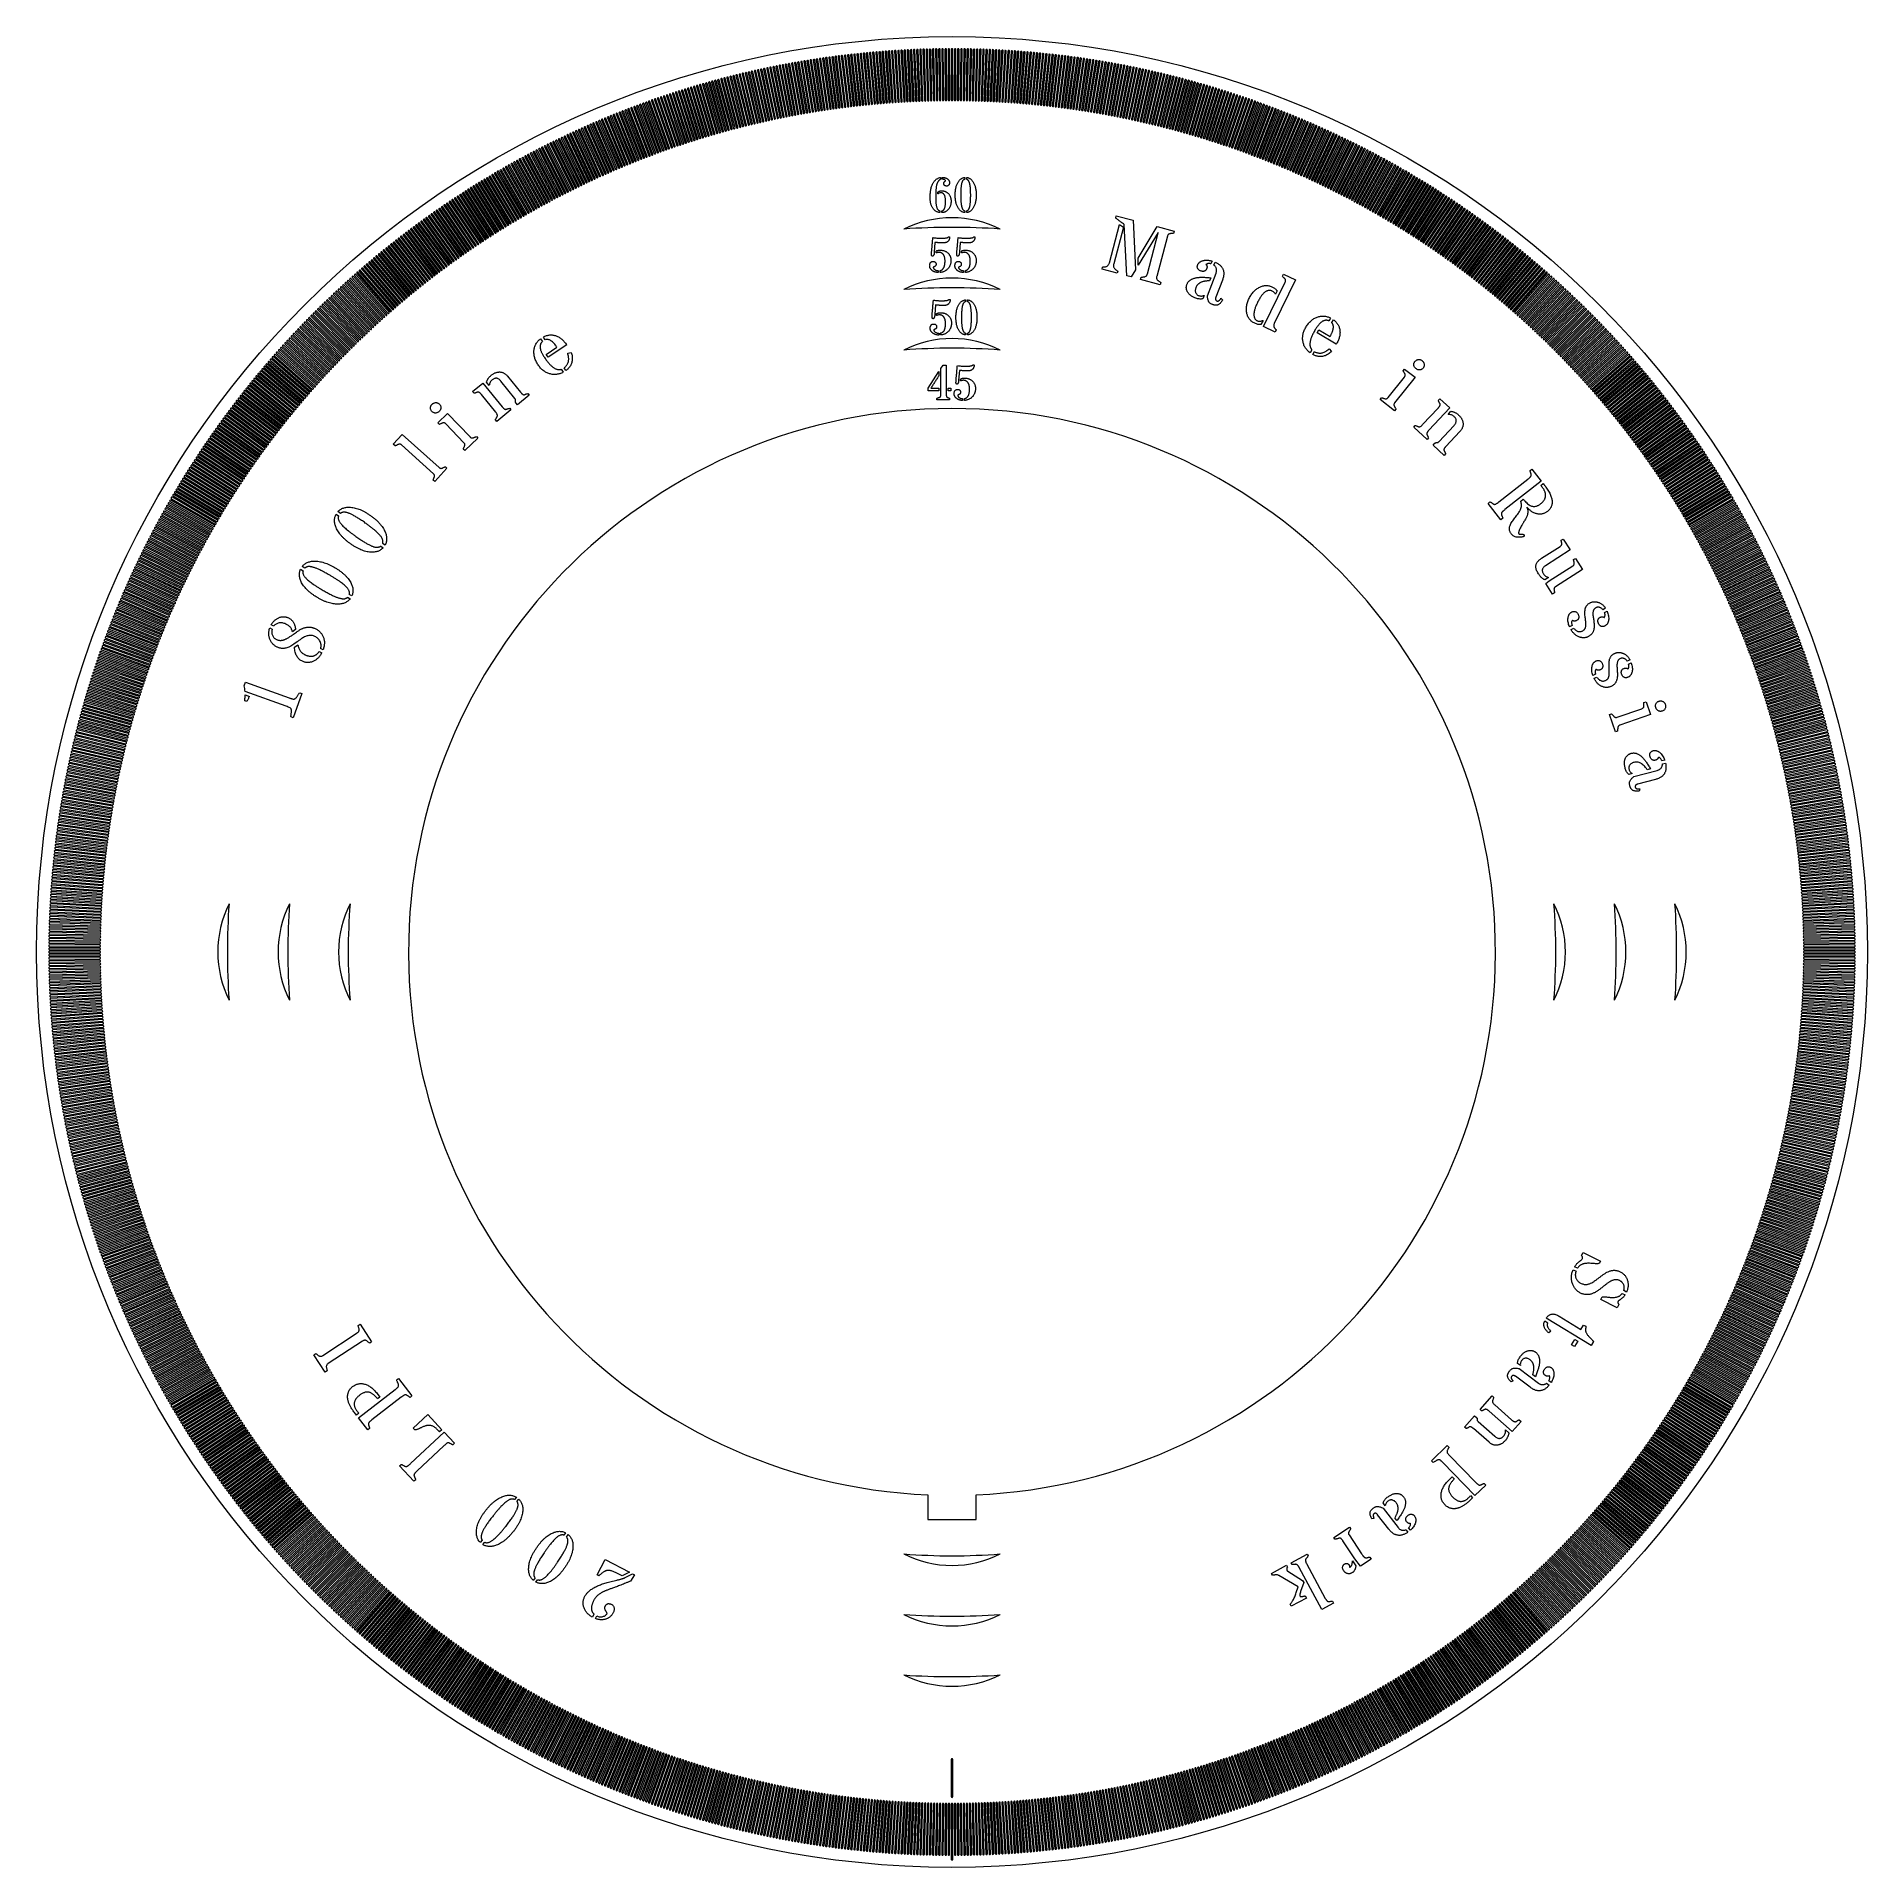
# Model space of a CAD drawing. Header units: millimetres. Extents: x -37.9 to 37.9, y -37.9 to 37.9.
import ezdxf

# ---------------------------------------------------------------- set-up
doc = ezdxf.new("R2010")
doc.units = ezdxf.units.MM

msp = doc.modelspace()

# ---------------------------------------------------------------- linework, layer by layer
at = {"color": 7, "linetype": 'Continuous', "lineweight": 15}
for p, q in [((-4.068, 37.145), (-3.841, 35.071)), ((-3.78, 35.078), (-4.003, 37.152)), ((-3.938, 37.159), (-3.718, 35.084)), ((-3.657, 35.091), (-3.874, 37.166)), ((-3.809, 37.173), (-3.596, 35.097)), ((-3.535, 35.103), (-3.744, 37.179)), ((-3.679, 37.186), (-3.473, 35.109)), ((-3.412, 35.115), (-3.614, 37.192)), ((-3.549, 37.198), (-3.351, 35.121)), ((-3.29, 35.127), (-3.484, 37.205)), ((-3.419, 37.211), (-3.228, 35.133)), ((-3.167, 35.138), (-3.354, 37.217)), ((-3.289, 37.222), (-3.106, 35.144)), ((-3.044, 35.149), (-3.224, 37.228)), ((-3.159, 37.234), (-2.983, 35.154)), ((-2.922, 35.16), (-3.094, 37.239)), ((-3.029, 37.244), (-2.86, 35.165)), ((-2.799, 35.17), (-2.964, 37.25)), ((-2.899, 37.255), (-2.737, 35.174)), ((-2.676, 35.179), (-2.834, 37.26)), ((-2.769, 37.265), (-2.615, 35.184)), ((-2.553, 35.188), (-2.704, 37.269)), ((-2.639, 37.274), (-2.492, 35.193)), ((-2.43, 35.197), (-2.574, 37.279)), ((-2.509, 37.283), (-2.369, 35.201)), ((-2.307, 35.205), (-2.444, 37.287)), ((-2.379, 37.292), (-2.246, 35.209)), ((-2.185, 35.213), (-2.314, 37.296)), ((-2.249, 37.3), (-2.123, 35.217)), ((-2.062, 35.22), (-2.184, 37.304)), ((-2.118, 37.307), (-2, 35.224)), ((-1.939, 35.227), (-2.053, 37.311)), ((-1.988, 37.314), (-1.877, 35.231)), ((-1.816, 35.234), (-1.923, 37.318)), ((-1.858, 37.321), (-1.754, 35.237)), ((-1.693, 35.24), (-1.793, 37.324)), ((-1.728, 37.327), (-1.631, 35.243)), ((-1.57, 35.246), (-1.663, 37.33)), ((-1.597, 37.333), (-1.508, 35.249)), ((-1.447, 35.251), (-1.532, 37.336)), ((-1.467, 37.339), (-1.385, 35.254)), ((-1.324, 35.256), (-1.402, 37.341)), ((-1.337, 37.343), (-1.262, 35.258)), ((-1.201, 35.26), (-1.272, 37.346)), ((-1.206, 37.348), (-1.139, 35.262)), ((-1.077, 35.264), (-1.141, 37.35)), ((-1.076, 37.352), (-1.016, 35.266)), ((-0.954, 35.268), (-1.011, 37.354)), ((-0.946, 37.355), (-0.893, 35.269)), ((-0.831, 35.271), (-0.88, 37.357)), ((-0.815, 37.358), (-0.77, 35.272)), ((-0.708, 35.274), (-0.75, 37.36)), ((-0.685, 37.361), (-0.647, 35.275)), ((-0.585, 35.276), (-0.62, 37.362)), ((-0.554, 37.363), (-0.523, 35.277)), ((-0.462, 35.278), (-0.489, 37.364)), ((-0.424, 37.365), (-0.4, 35.279)), ((-0.339, 35.279), (-0.359, 37.366)), ((-0.293, 37.366), (-0.277, 35.28)), ((-0.216, 35.28), (-0.228, 37.367)), ((-0.163, 37.367), (-0.154, 35.28)), ((-0.092, 35.281), (-0.098, 37.367)), ((-0.033, 37.367), (-0.031, 35.281)), ((0.031, 35.281), (0.033, 37.367)), ((0.098, 37.367), (0.092, 35.281)), ((0.154, 35.28), (0.163, 37.367)), ((0.228, 37.367), (0.216, 35.28)), ((0.277, 35.28), (0.293, 37.366)), ((0.359, 37.366), (0.339, 35.279)), ((0.4, 35.279), (0.424, 37.365)), ((0.489, 37.364), (0.462, 35.278)), ((0.523, 35.277), (0.554, 37.363)), ((0.62, 37.362), (0.585, 35.276)), ((0.647, 35.275), (0.685, 37.361)), ((0.75, 37.36), (0.708, 35.274)), ((0.77, 35.272), (0.815, 37.358)), ((0.88, 37.357), (0.831, 35.271)), ((0.893, 35.269), (0.946, 37.355)), ((1.011, 37.354), (0.954, 35.268)), ((1.016, 35.266), (1.076, 37.352)), ((1.141, 37.35), (1.077, 35.264)), ((1.139, 35.262), (1.206, 37.348)), ((1.272, 37.346), (1.201, 35.26)), ((1.262, 35.258), (1.337, 37.343)), ((1.402, 37.341), (1.324, 35.256)), ((1.385, 35.254), (1.467, 37.339)), ((1.532, 37.336), (1.447, 35.251)), ((1.508, 35.249), (1.597, 37.333)), ((1.663, 37.33), (1.57, 35.246)), ((1.631, 35.243), (1.728, 37.327)), ((1.793, 37.324), (1.693, 35.24)), ((1.754, 35.237), (1.858, 37.321)), ((1.923, 37.318), (1.816, 35.234)), ((1.877, 35.231), (1.988, 37.314)), ((2.053, 37.311), (1.939, 35.227)), ((2, 35.224), (2.118, 37.307)), ((2.184, 37.304), (2.062, 35.22)), ((2.123, 35.217), (2.249, 37.3)), ((2.314, 37.296), (2.185, 35.213)), ((2.246, 35.209), (2.379, 37.292)), ((2.444, 37.287), (2.307, 35.205)), ((2.369, 35.201), (2.509, 37.283)), ((2.574, 37.279), (2.43, 35.197)), ((2.492, 35.193), (2.639, 37.274)), ((2.704, 37.269), (2.553, 35.188)), ((2.615, 35.184), (2.769, 37.265)), ((2.834, 37.26), (2.676, 35.179)), ((2.737, 35.174), (2.899, 37.255)), ((2.964, 37.25), (2.799, 35.17)), ((2.86, 35.165), (3.029, 37.244)), ((3.094, 37.239), (2.922, 35.16)), ((2.983, 35.154), (3.159, 37.234)), ((3.224, 37.228), (3.044, 35.149)), ((3.106, 35.144), (3.289, 37.222)), ((3.354, 37.217), (3.167, 35.138)), ((3.228, 35.133), (3.419, 37.211)), ((3.484, 37.205), (3.29, 35.127)), ((3.351, 35.121), (3.549, 37.198)), ((3.614, 37.192), (3.412, 35.115)), ((3.473, 35.109), (3.679, 37.186)), ((3.744, 37.179), (3.535, 35.103)), ((3.596, 35.097), (3.809, 37.173)), ((3.874, 37.166), (3.657, 35.091)), ((3.718, 35.084), (3.938, 37.159)), ((4.003, 37.152), (3.78, 35.078)), ((3.841, 35.071), (4.068, 37.145)), ((-8.026, 34.356), (-8.501, 36.388)), ((-8.438, 36.402), (-7.966, 34.37)), ((-7.906, 34.383), (-8.374, 36.417)), ((-8.31, 36.432), (-7.846, 34.397)), ((-7.786, 34.411), (-8.247, 36.446)), ((-8.183, 36.46), (-7.726, 34.424)), ((-7.666, 34.438), (-8.12, 36.475)), ((-8.056, 36.489), (-7.606, 34.451)), ((-7.546, 34.464), (-7.992, 36.503)), ((-7.929, 36.517), (-7.486, 34.477)), ((-7.426, 34.49), (-7.865, 36.53)), ((-7.801, 36.544), (-7.365, 34.503)), ((-7.305, 34.516), (-7.737, 36.558)), ((-7.673, 36.571), (-7.245, 34.529)), ((-7.185, 34.541), (-7.61, 36.584)), ((-7.546, 36.598), (-7.124, 34.554)), ((-7.064, 34.566), (-7.482, 36.611)), ((-7.418, 36.624), (-7.004, 34.579)), ((-6.943, 34.591), (-7.354, 36.637)), ((-7.29, 36.649), (-6.883, 34.603)), ((-6.823, 34.615), (-7.226, 36.662)), ((-7.162, 36.675), (-6.762, 34.627)), ((-6.702, 34.638), (-7.098, 36.687)), ((-7.034, 36.699), (-6.641, 34.65)), ((-6.581, 34.662), (-6.97, 36.712)), ((-6.906, 36.724), (-6.52, 34.673)), ((-6.46, 34.684), (-6.842, 36.736)), ((-6.778, 36.748), (-6.399, 34.696)), ((-6.339, 34.707), (-6.713, 36.759)), ((-6.649, 36.771), (-6.278, 34.718)), ((-6.217, 34.729), (-6.585, 36.783)), ((-6.521, 36.794), (-6.157, 34.739)), ((-6.096, 34.75), (-6.457, 36.805)), ((-6.392, 36.817), (-6.035, 34.761)), ((-5.975, 34.771), (-6.328, 36.828)), ((-6.264, 36.839), (-5.914, 34.782)), ((-5.853, 34.792), (-6.2, 36.85)), ((-6.135, 36.86), (-5.793, 34.802)), ((-5.732, 34.812), (-6.071, 36.871)), ((-6.007, 36.881), (-5.671, 34.822)), ((-5.61, 34.832), (-5.942, 36.892)), ((-5.878, 36.902), (-5.55, 34.842)), ((-5.489, 34.851), (-5.813, 36.912)), ((-5.749, 36.922), (-5.428, 34.861)), ((-5.367, 34.87), (-5.684, 36.932)), ((-5.62, 36.942), (-5.306, 34.879)), ((-5.245, 34.889), (-5.555, 36.952)), ((-5.491, 36.962), (-5.184, 34.898)), ((-5.123, 34.907), (-5.426, 36.971)), ((-5.362, 36.981), (-5.063, 34.916)), ((-5.002, 34.924), (-5.297, 36.99)), ((-5.233, 36.999), (-4.941, 34.933)), ((-4.88, 34.942), (-5.168, 37.008)), ((-5.104, 37.017), (-4.819, 34.95)), ((-4.758, 34.959), (-5.039, 37.026)), ((-4.974, 37.035), (-4.697, 34.967)), ((-4.636, 34.975), (-4.91, 37.043)), ((-4.845, 37.052), (-4.575, 34.983)), ((-4.513, 34.991), (-4.78, 37.06)), ((-4.716, 37.069), (-4.452, 34.999)), ((-4.391, 35.006), (-4.651, 37.077)), ((-4.586, 37.085), (-4.33, 35.014)), ((-4.269, 35.022), (-4.522, 37.093)), ((-4.457, 37.101), (-4.208, 35.029)), ((-4.147, 35.036), (-4.392, 37.108)), ((-4.327, 37.116), (-4.086, 35.043)), ((-4.024, 35.05), (-4.263, 37.123)), ((-4.198, 37.131), (-3.963, 35.057)), ((-3.902, 35.064), (-4.133, 37.138)), ((4.133, 37.138), (3.902, 35.064)), ((3.963, 35.057), (4.198, 37.131)), ((4.263, 37.123), (4.024, 35.05)), ((4.086, 35.043), (4.327, 37.116)), ((4.392, 37.108), (4.147, 35.036)), ((4.208, 35.029), (4.457, 37.101)), ((4.522, 37.093), (4.269, 35.022)), ((4.33, 35.014), (4.586, 37.085)), ((4.651, 37.077), (4.391, 35.006)), ((4.452, 34.999), (4.716, 37.069)), ((4.78, 37.06), (4.513, 34.991)), ((4.575, 34.983), (4.845, 37.052)), ((4.91, 37.043), (4.636, 34.975)), ((4.697, 34.967), (4.974, 37.035)), ((5.039, 37.026), (4.758, 34.959)), ((4.819, 34.95), (5.104, 37.017)), ((5.168, 37.008), (4.88, 34.942)), ((4.941, 34.933), (5.233, 36.999)), ((5.297, 36.99), (5.002, 34.924)), ((5.063, 34.916), (5.362, 36.981)), ((5.426, 36.971), (5.123, 34.907)), ((5.184, 34.898), (5.491, 36.962)), ((5.555, 36.952), (5.245, 34.889)), ((5.306, 34.879), (5.62, 36.942)), ((5.684, 36.932), (5.367, 34.87)), ((5.428, 34.861), (5.749, 36.922)), ((5.813, 36.912), (5.489, 34.851)), ((5.55, 34.842), (5.878, 36.902)), ((5.942, 36.892), (5.61, 34.832)), ((5.671, 34.822), (6.007, 36.881)), ((6.071, 36.871), (5.732, 34.812)), ((5.793, 34.802), (6.135, 36.86)), ((6.2, 36.85), (5.853, 34.792)), ((5.914, 34.782), (6.264, 36.839)), ((6.328, 36.828), (5.975, 34.771)), ((6.035, 34.761), (6.392, 36.817)), ((6.457, 36.805), (6.096, 34.75)), ((6.157, 34.739), (6.521, 36.794)), ((6.585, 36.783), (6.217, 34.729)), ((6.278, 34.718), (6.649, 36.771)), ((6.713, 36.759), (6.339, 34.707)), ((6.399, 34.696), (6.778, 36.748)), ((6.842, 36.736), (6.46, 34.684)), ((6.52, 34.673), (6.906, 36.724)), ((6.97, 36.712), (6.581, 34.662)), ((6.641, 34.65), (7.034, 36.699)), ((7.098, 36.687), (6.702, 34.638)), ((6.762, 34.627), (7.162, 36.675)), ((7.226, 36.662), (6.823, 34.615)), ((6.883, 34.603), (7.29, 36.649)), ((7.354, 36.637), (6.943, 34.591)), ((7.004, 34.579), (7.418, 36.624)), ((7.482, 36.611), (7.064, 34.566)), ((7.124, 34.554), (7.546, 36.598)), ((7.61, 36.584), (7.185, 34.541)), ((7.245, 34.529), (7.673, 36.571)), ((7.737, 36.558), (7.305, 34.516)), ((7.365, 34.503), (7.801, 36.544)), ((7.865, 36.53), (7.426, 34.49)), ((7.486, 34.477), (7.929, 36.517)), ((7.992, 36.503), (7.546, 34.464)), ((7.606, 34.451), (8.056, 36.489)), ((8.12, 36.475), (7.666, 34.438)), ((7.726, 34.424), (8.183, 36.46)), ((8.247, 36.446), (7.786, 34.411)), ((7.846, 34.397), (8.31, 36.432)), ((8.374, 36.417), (7.906, 34.383)), ((7.966, 34.37), (8.438, 36.402)), ((8.501, 36.388), (8.026, 34.356)), ((-10.638, 33.639), (-11.268, 35.628)), ((-11.205, 35.648), (-10.58, 33.657)), ((-10.521, 33.676), (-11.143, 35.667)), ((-11.081, 35.687), (-10.462, 33.694)), ((-10.403, 33.712), (-11.019, 35.706)), ((-10.956, 35.725), (-10.345, 33.73)), ((-10.286, 33.748), (-10.894, 35.744)), ((-10.832, 35.763), (-10.227, 33.766)), ((-10.168, 33.784), (-10.769, 35.782)), ((-10.707, 35.801), (-10.109, 33.802)), ((-10.05, 33.819), (-10.644, 35.819)), ((-10.582, 35.838), (-9.991, 33.837)), ((-9.932, 33.854), (-10.519, 35.856)), ((-10.456, 35.875), (-9.873, 33.871)), ((-9.813, 33.888), (-10.394, 35.893)), ((-10.331, 35.911), (-9.754, 33.906)), ((-9.695, 33.923), (-10.268, 35.929)), ((-10.206, 35.947), (-9.636, 33.939)), ((-9.577, 33.956), (-10.143, 35.964)), ((-10.08, 35.982), (-9.517, 33.973)), ((-9.458, 33.989), (-10.017, 36)), ((-9.955, 36.017), (-9.399, 34.006)), ((-9.339, 34.022), (-9.892, 36.034)), ((-9.829, 36.052), (-9.28, 34.038)), ((-9.221, 34.055), (-9.766, 36.069)), ((-9.703, 36.086), (-9.161, 34.071)), ((-9.102, 34.087), (-9.64, 36.103)), ((-9.577, 36.119), (-9.042, 34.102)), ((-8.983, 34.118), (-9.514, 36.136)), ((-9.451, 36.153), (-8.923, 34.134)), ((-8.863, 34.149), (-9.388, 36.169)), ((-9.324, 36.185), (-8.804, 34.165)), ((-8.744, 34.18), (-9.261, 36.202)), ((-9.198, 36.218), (-8.684, 34.195)), ((-8.625, 34.21), (-9.135, 36.234)), ((-9.072, 36.25), (-8.565, 34.225)), ((-8.505, 34.24), (-9.008, 36.265)), ((-8.945, 36.281), (-8.446, 34.255)), ((-8.386, 34.27), (-8.882, 36.297)), ((-8.818, 36.312), (-8.326, 34.284)), ((-8.266, 34.299), (-8.755, 36.327)), ((-8.692, 36.343), (-8.206, 34.313)), ((-8.146, 34.327), (-8.628, 36.358)), ((-8.565, 36.373), (-8.086, 34.342)), ((8.086, 34.342), (8.565, 36.373)), ((8.628, 36.358), (8.146, 34.327)), ((8.206, 34.313), (8.692, 36.343)), ((8.755, 36.327), (8.266, 34.299)), ((8.326, 34.284), (8.818, 36.312)), ((8.882, 36.297), (8.386, 34.27)), ((8.446, 34.255), (8.945, 36.281)), ((9.008, 36.265), (8.505, 34.24)), ((8.565, 34.225), (9.072, 36.25)), ((9.135, 36.234), (8.625, 34.21)), ((8.684, 34.195), (9.198, 36.218)), ((9.261, 36.202), (8.744, 34.18)), ((8.804, 34.165), (9.324, 36.185)), ((9.388, 36.169), (8.863, 34.149)), ((8.923, 34.134), (9.451, 36.153)), ((9.514, 36.136), (8.983, 34.118)), ((9.042, 34.102), (9.577, 36.119)), ((9.64, 36.103), (9.102, 34.087)), ((9.161, 34.071), (9.703, 36.086)), ((9.766, 36.069), (9.221, 34.055)), ((9.28, 34.038), (9.829, 36.052)), ((9.892, 36.034), (9.339, 34.022)), ((9.399, 34.006), (9.955, 36.017)), ((10.017, 36), (9.458, 33.989)), ((9.517, 33.973), (10.08, 35.982)), ((10.143, 35.964), (9.577, 33.956)), ((9.636, 33.939), (10.206, 35.947)), ((10.268, 35.929), (9.695, 33.923)), ((9.754, 33.906), (10.331, 35.911)), ((10.394, 35.893), (9.813, 33.888)), ((9.873, 33.871), (10.456, 35.875)), ((10.519, 35.856), (9.932, 33.854)), ((9.991, 33.837), (10.582, 35.838)), ((10.644, 35.819), (10.05, 33.819)), ((10.109, 33.802), (10.707, 35.801)), ((10.769, 35.782), (10.168, 33.784)), ((10.227, 33.766), (10.832, 35.763)), ((10.894, 35.744), (10.286, 33.748)), ((10.345, 33.73), (10.956, 35.725)), ((11.019, 35.706), (10.403, 33.712)), ((10.462, 33.694), (11.081, 35.687)), ((11.143, 35.667), (10.521, 33.676)), ((10.58, 33.657), (11.205, 35.648)), ((11.268, 35.628), (10.638, 33.639)), ((-13.422, 34.874), (-12.672, 32.926)), ((-12.615, 32.948), (-13.361, 34.897)), ((-13.3, 34.92), (-12.557, 32.97)), ((-12.5, 32.992), (-13.239, 34.944)), ((-13.178, 34.967), (-12.442, 33.014)), ((-12.384, 33.036), (-13.117, 34.99)), ((-13.056, 35.012), (-12.327, 33.057)), ((-12.269, 33.079), (-12.995, 35.035)), ((-12.933, 35.058), (-12.211, 33.1)), ((-12.153, 33.121), (-12.872, 35.08)), ((-12.811, 35.103), (-12.096, 33.143)), ((-12.038, 33.164), (-12.75, 35.125)), ((-12.688, 35.147), (-11.98, 33.185)), ((-11.922, 33.205), (-12.627, 35.169)), ((-12.566, 35.191), (-11.864, 33.226)), ((-11.806, 33.247), (-12.504, 35.213)), ((-12.443, 35.235), (-11.748, 33.267)), ((-11.69, 33.288), (-12.381, 35.257)), ((-12.32, 35.278), (-11.632, 33.308)), ((-11.574, 33.328), (-12.258, 35.3)), ((-12.196, 35.321), (-11.515, 33.349)), ((-11.457, 33.369), (-12.135, 35.342)), ((-12.073, 35.363), (-11.399, 33.389)), ((-11.341, 33.408), (-12.011, 35.384)), ((-11.95, 35.405), (-11.282, 33.428)), ((-11.224, 33.448), (-11.888, 35.426)), ((-11.826, 35.447), (-11.166, 33.467)), ((-11.107, 33.487), (-11.764, 35.467)), ((-11.702, 35.488), (-11.049, 33.506)), ((-10.99, 33.525), (-11.64, 35.508)), ((-11.578, 35.528), (-10.932, 33.544)), ((-10.873, 33.564), (-11.516, 35.549)), ((-11.454, 35.569), (-10.814, 33.582)), ((-10.756, 33.601), (-11.392, 35.589)), ((-11.33, 35.608), (-10.697, 33.62)), ((10.697, 33.62), (11.33, 35.608)), ((11.392, 35.589), (10.756, 33.601)), ((10.814, 33.582), (11.454, 35.569)), ((11.516, 35.549), (10.873, 33.564)), ((10.932, 33.544), (11.578, 35.528)), ((11.64, 35.508), (10.99, 33.525)), ((11.049, 33.506), (11.702, 35.488)), ((11.764, 35.467), (11.107, 33.487)), ((11.166, 33.467), (11.826, 35.447)), ((11.888, 35.426), (11.224, 33.448)), ((11.282, 33.428), (11.95, 35.405)), ((12.011, 35.384), (11.341, 33.408)), ((11.399, 33.389), (12.073, 35.363)), ((12.135, 35.342), (11.457, 33.369)), ((11.515, 33.349), (12.196, 35.321)), ((12.258, 35.3), (11.574, 33.328)), ((11.632, 33.308), (12.32, 35.278)), ((12.381, 35.257), (11.69, 33.288)), ((11.748, 33.267), (12.443, 35.235)), ((12.504, 35.213), (11.806, 33.247)), ((11.864, 33.226), (12.566, 35.191)), ((12.627, 35.169), (11.922, 33.205)), ((11.98, 33.185), (12.688, 35.147)), ((12.75, 35.125), (12.038, 33.164)), ((12.096, 33.143), (12.811, 35.103)), ((12.872, 35.08), (12.153, 33.121)), ((12.211, 33.1), (12.933, 35.058)), ((12.995, 35.035), (12.269, 33.079)), ((12.327, 33.057), (13.056, 35.012)), ((13.117, 34.99), (12.384, 33.036)), ((12.442, 33.014), (13.178, 34.967)), ((13.239, 34.944), (12.5, 32.992)), ((12.557, 32.97), (13.3, 34.92)), ((13.361, 34.897), (12.615, 32.948)), ((12.672, 32.926), (13.422, 34.874)), ((-15.228, 34.124), (-14.378, 32.218)), ((-14.322, 32.243), (-15.169, 34.15)), ((-15.109, 34.176), (-14.266, 32.268)), ((-14.209, 32.293), (-15.05, 34.203)), ((-14.99, 34.229), (-14.153, 32.318)), ((-14.096, 32.342), (-14.93, 34.255)), ((-14.87, 34.281), (-14.04, 32.367)), ((-13.983, 32.391), (-14.81, 34.307)), ((-14.751, 34.333), (-13.927, 32.416)), ((-13.87, 32.44), (-14.691, 34.359)), ((-14.631, 34.384), (-13.814, 32.464)), ((-13.757, 32.488), (-14.571, 34.41)), ((-14.51, 34.435), (-13.7, 32.512)), ((-13.643, 32.536), (-14.45, 34.46)), ((-14.39, 34.485), (-13.587, 32.56)), ((-13.53, 32.583), (-14.33, 34.51)), ((-14.27, 34.535), (-13.473, 32.607)), ((-13.416, 32.63), (-14.209, 34.56)), ((-14.149, 34.585), (-13.359, 32.654)), ((-13.302, 32.677), (-14.089, 34.61)), ((-14.028, 34.634), (-13.245, 32.7)), ((-13.188, 32.723), (-13.968, 34.659)), ((-13.907, 34.683), (-13.131, 32.746)), ((-13.074, 32.769), (-13.847, 34.707)), ((-13.786, 34.731), (-13.016, 32.792)), ((-12.959, 32.815), (-13.726, 34.755)), ((-13.665, 34.779), (-12.902, 32.837)), ((-12.844, 32.86), (-13.604, 34.803)), ((-13.543, 34.827), (-12.787, 32.882)), ((-12.73, 32.904), (-13.483, 34.85)), ((13.483, 34.85), (12.73, 32.904)), ((12.787, 32.882), (13.543, 34.827)), ((13.604, 34.803), (12.844, 32.86)), ((12.902, 32.837), (13.665, 34.779)), ((13.726, 34.755), (12.959, 32.815)), ((13.016, 32.792), (13.786, 34.731)), ((13.847, 34.707), (13.074, 32.769)), ((13.131, 32.746), (13.907, 34.683)), ((13.968, 34.659), (13.188, 32.723)), ((13.245, 32.7), (14.028, 34.634)), ((14.089, 34.61), (13.302, 32.677)), ((13.359, 32.654), (14.149, 34.585)), ((14.209, 34.56), (13.416, 32.63)), ((13.473, 32.607), (14.27, 34.535)), ((14.33, 34.51), (13.53, 32.583)), ((13.587, 32.56), (14.39, 34.485)), ((14.45, 34.46), (13.643, 32.536)), ((13.7, 32.512), (14.51, 34.435)), ((14.571, 34.41), (13.757, 32.488)), ((13.814, 32.464), (14.631, 34.384)), ((14.691, 34.359), (13.87, 32.44)), ((13.927, 32.416), (14.751, 34.333)), ((14.81, 34.307), (13.983, 32.391)), ((14.04, 32.367), (14.87, 34.281)), ((14.93, 34.255), (14.096, 32.342)), ((14.153, 32.318), (14.99, 34.229)), ((15.05, 34.203), (14.209, 32.293)), ((14.266, 32.268), (15.109, 34.176)), ((15.169, 34.15), (14.322, 32.243)), ((14.378, 32.218), (15.228, 34.124)), ((-15.88, 31.505), (-16.819, 33.368)), ((-16.761, 33.398), (-15.825, 31.533)), ((-15.77, 31.56), (-16.702, 33.427)), ((-16.644, 33.456), (-15.715, 31.588)), ((-15.659, 31.615), (-16.586, 33.485)), ((-16.527, 33.514), (-15.604, 31.642)), ((-15.549, 31.67), (-16.469, 33.543)), ((-16.41, 33.571), (-15.494, 31.697)), ((-15.438, 31.724), (-16.351, 33.6)), ((-16.293, 33.628), (-15.383, 31.751)), ((-15.328, 31.777), (-16.234, 33.657)), ((-16.175, 33.685), (-15.272, 31.804)), ((-15.217, 31.831), (-16.116, 33.713)), ((-16.058, 33.741), (-15.161, 31.857)), ((-15.105, 31.884), (-15.999, 33.769)), ((-15.94, 33.797), (-15.05, 31.91)), ((-14.994, 31.936), (-15.881, 33.825)), ((-15.822, 33.853), (-14.938, 31.962)), ((-14.882, 31.988), (-15.763, 33.88)), ((-15.703, 33.908), (-14.827, 32.014)), ((-14.771, 32.04), (-15.644, 33.935)), ((-15.585, 33.962), (-14.715, 32.066)), ((-14.659, 32.091), (-15.526, 33.989)), ((-15.466, 34.016), (-14.603, 32.117)), ((-14.547, 32.142), (-15.407, 34.043)), ((-15.347, 34.07), (-14.49, 32.168)), ((-14.434, 32.193), (-15.288, 34.097)), ((15.288, 34.097), (14.434, 32.193)), ((14.49, 32.168), (15.347, 34.07)), ((15.407, 34.043), (14.547, 32.142)), ((14.603, 32.117), (15.466, 34.016)), ((15.526, 33.989), (14.659, 32.091)), ((14.715, 32.066), (15.585, 33.962)), ((15.644, 33.935), (14.771, 32.04)), ((14.827, 32.014), (15.703, 33.908)), ((15.763, 33.88), (14.882, 31.988)), ((14.938, 31.962), (15.822, 33.853)), ((15.881, 33.825), (14.994, 31.936)), ((15.05, 31.91), (15.94, 33.797)), ((15.999, 33.769), (15.105, 31.884)), ((15.161, 31.857), (16.058, 33.741)), ((16.116, 33.713), (15.217, 31.831)), ((15.272, 31.804), (16.175, 33.685)), ((16.234, 33.657), (15.328, 31.777)), ((15.383, 31.751), (16.293, 33.628)), ((16.351, 33.6), (15.438, 31.724)), ((15.494, 31.697), (16.41, 33.571)), ((16.469, 33.543), (15.549, 31.67)), ((15.604, 31.642), (16.527, 33.514)), ((16.586, 33.485), (15.659, 31.615)), ((15.715, 31.588), (16.644, 33.456)), ((16.702, 33.427), (15.77, 31.56)), ((15.825, 31.533), (16.761, 33.398)), ((16.819, 33.368), (15.88, 31.505)), ((-18.258, 32.603), (-17.239, 30.782)), ((-17.185, 30.812), (-18.202, 32.635)), ((-18.145, 32.666), (-17.131, 30.842)), ((-17.078, 30.872), (-18.088, 32.698)), ((-18.03, 32.73), (-17.024, 30.902)), ((-16.97, 30.932), (-17.973, 32.761)), ((-17.916, 32.792), (-16.916, 30.961)), ((-16.862, 30.991), (-17.859, 32.824)), ((-17.802, 32.855), (-16.807, 31.02)), ((-16.753, 31.049), (-17.744, 32.886)), ((-17.687, 32.917), (-16.699, 31.079)), ((-16.645, 31.108), (-17.629, 32.947)), ((-17.572, 32.978), (-16.59, 31.137)), ((-16.536, 31.166), (-17.514, 33.009)), ((-17.456, 33.039), (-16.482, 31.194)), ((-16.427, 31.223), (-17.399, 33.07)), ((-17.341, 33.1), (-16.373, 31.252)), ((-16.318, 31.28), (-17.283, 33.13)), ((-17.225, 33.16), (-16.264, 31.309)), ((-16.209, 31.337), (-17.168, 33.19)), ((-17.11, 33.22), (-16.154, 31.365)), ((-16.099, 31.393), (-17.052, 33.25)), ((-16.993, 33.28), (-16.045, 31.421)), ((-15.99, 31.449), (-16.935, 33.309)), ((-16.877, 33.339), (-15.935, 31.477)), ((15.935, 31.477), (16.877, 33.339)), ((16.935, 33.309), (15.99, 31.449)), ((16.045, 31.421), (16.993, 33.28)), ((17.052, 33.25), (16.099, 31.393)), ((16.154, 31.365), (17.11, 33.22)), ((17.168, 33.19), (16.209, 31.337)), ((16.264, 31.309), (17.225, 33.16)), ((17.283, 33.13), (16.318, 31.28)), ((16.373, 31.252), (17.341, 33.1)), ((17.399, 33.07), (16.427, 31.223)), ((16.482, 31.194), (17.456, 33.039)), ((17.514, 33.009), (16.536, 31.166)), ((16.59, 31.137), (17.572, 32.978)), ((17.629, 32.947), (16.645, 31.108)), ((16.699, 31.079), (17.687, 32.917)), ((17.744, 32.886), (16.753, 31.049)), ((16.807, 31.02), (17.802, 32.855)), ((17.859, 32.824), (16.862, 30.991)), ((16.916, 30.961), (17.916, 32.792)), ((17.973, 32.761), (16.97, 30.932)), ((17.024, 30.902), (18.03, 32.73)), ((18.088, 32.698), (17.078, 30.872)), ((17.131, 30.842), (18.145, 32.666)), ((18.202, 32.635), (17.185, 30.812)), ((17.239, 30.782), (18.258, 32.603)), ((-18.46, 30.066), (-19.552, 31.844)), ((-19.497, 31.878), (-18.408, 30.098)), ((-18.355, 30.13), (-19.441, 31.912)), ((-19.385, 31.946), (-18.303, 30.162)), ((-18.25, 30.194), (-19.329, 31.98)), ((-19.274, 32.013), (-18.197, 30.226)), ((-18.145, 30.257), (-19.218, 32.047)), ((-19.162, 32.08), (-18.092, 30.289)), ((-18.039, 30.321), (-19.106, 32.114)), ((-19.05, 32.147), (-17.986, 30.352)), ((-17.933, 30.383), (-18.993, 32.18)), ((-18.937, 32.213), (-17.88, 30.415)), ((-17.827, 30.446), (-18.881, 32.246)), ((-18.825, 32.279), (-17.774, 30.477)), ((-17.72, 30.508), (-18.768, 32.312)), ((-18.712, 32.345), (-17.667, 30.539)), ((-17.614, 30.569), (-18.655, 32.377)), ((-18.599, 32.41), (-17.56, 30.6)), ((-17.507, 30.631), (-18.542, 32.442)), ((-18.486, 32.475), (-17.453, 30.661)), ((-17.4, 30.692), (-18.429, 32.507)), ((-18.372, 32.539), (-17.346, 30.722)), ((-17.293, 30.752), (-18.315, 32.571)), ((-0.483, 32.065), (-0.483, 31.983)), ((-0.401, 31.996), (-0.401, 32.071)), ((-0.4, 31.996), (-0.401, 31.996)), ((0.526, 32.068), (0.526, 31.992)), ((0.608, 31.991), (0.608, 32.069)), ((18.315, 32.571), (17.293, 30.752)), ((17.346, 30.722), (18.372, 32.539)), ((18.429, 32.507), (17.4, 30.692)), ((17.453, 30.661), (18.486, 32.475)), ((18.542, 32.442), (17.507, 30.631)), ((17.56, 30.6), (18.599, 32.41)), ((18.655, 32.377), (17.614, 30.569)), ((17.667, 30.539), (18.712, 32.345)), ((18.768, 32.312), (17.72, 30.508)), ((17.774, 30.477), (18.825, 32.279)), ((18.881, 32.246), (17.827, 30.446)), ((17.88, 30.415), (18.937, 32.213)), ((18.993, 32.18), (17.933, 30.383)), ((17.986, 30.352), (19.05, 32.147)), ((19.106, 32.114), (18.039, 30.321)), ((18.092, 30.289), (19.162, 32.08)), ((19.218, 32.047), (18.145, 30.257)), ((18.197, 30.226), (19.274, 32.013)), ((19.329, 31.98), (18.25, 30.194)), ((18.303, 30.162), (19.385, 31.946)), ((19.441, 31.912), (18.355, 30.13)), ((18.408, 30.098), (19.497, 31.878)), ((19.552, 31.844), (18.46, 30.066)), ((-20.706, 31.106), (-19.55, 29.369)), ((-19.498, 29.403), (-20.652, 31.142)), ((-20.597, 31.178), (-19.447, 29.437)), ((-19.396, 29.471), (-20.543, 31.214)), ((-20.488, 31.25), (-19.344, 29.505)), ((-19.293, 29.539), (-20.434, 31.286)), ((-20.379, 31.321), (-19.241, 29.572)), ((-19.189, 29.606), (-20.324, 31.357)), ((-20.27, 31.392), (-19.138, 29.639)), ((-19.086, 29.673), (-20.215, 31.427)), ((-20.16, 31.463), (-19.034, 29.706)), ((-18.982, 29.739), (-20.105, 31.498)), ((-20.05, 31.533), (-18.93, 29.772)), ((-18.878, 29.805), (-19.995, 31.568)), ((-19.94, 31.603), (-18.826, 29.838)), ((-18.774, 29.871), (-19.885, 31.637)), ((-19.829, 31.672), (-18.722, 29.903)), ((-18.67, 29.936), (-19.774, 31.707)), ((-19.719, 31.741), (-18.618, 29.969)), ((-18.565, 30.001), (-19.663, 31.775)), ((-19.608, 31.81), (-18.513, 30.033)), ((-0.671, 31.401), (-0.671, 31.138)), ((-0.589, 31.385), (-0.589, 31.464)), ((18.513, 30.033), (19.608, 31.81)), ((19.663, 31.775), (18.565, 30.001)), ((18.618, 29.969), (19.719, 31.741)), ((19.774, 31.707), (18.67, 29.936)), ((18.722, 29.903), (19.829, 31.672)), ((19.885, 31.637), (18.774, 29.871)), ((18.826, 29.838), (19.94, 31.603)), ((19.995, 31.568), (18.878, 29.805)), ((18.93, 29.772), (20.05, 31.533)), ((20.105, 31.498), (18.982, 29.739)), ((19.034, 29.706), (20.16, 31.463)), ((20.215, 31.427), (19.086, 29.673)), ((19.138, 29.639), (20.27, 31.392)), ((20.324, 31.357), (19.189, 29.606)), ((19.241, 29.572), (20.379, 31.321)), ((20.434, 31.286), (19.293, 29.539)), ((19.344, 29.505), (20.488, 31.25)), ((20.543, 31.214), (19.396, 29.471)), ((19.447, 29.437), (20.597, 31.178)), ((20.652, 31.142), (19.498, 29.403)), ((19.55, 29.369), (20.706, 31.106)), ((-20.613, 28.633), (-21.832, 30.326)), ((-21.779, 30.364), (-20.563, 28.669)), ((-20.513, 28.705), (-21.726, 30.402)), ((-21.673, 30.44), (-20.463, 28.74)), ((-20.412, 28.776), (-21.62, 30.478)), ((-21.566, 30.516), (-20.362, 28.812)), ((-20.312, 28.847), (-21.513, 30.553)), ((-21.46, 30.591), (-20.261, 28.883)), ((-20.211, 28.918), (-21.406, 30.628)), ((-21.353, 30.666), (-20.16, 28.953)), ((-20.11, 28.988), (-21.299, 30.703)), ((-21.246, 30.74), (-20.059, 29.023)), ((-20.009, 29.058), (-21.192, 30.777)), ((-21.138, 30.814), (-19.958, 29.093)), ((-19.907, 29.128), (-21.084, 30.851)), ((-21.031, 30.887), (-19.856, 29.163)), ((-19.805, 29.197), (-20.977, 30.924)), ((-20.923, 30.961), (-19.754, 29.232)), ((-19.703, 29.266), (-20.869, 30.997)), ((-20.814, 31.034), (-19.652, 29.301)), ((-19.601, 29.335), (-20.76, 31.07)), ((-0.504, 30.686), (-0.504, 30.613)), ((-0.422, 30.611), (-0.422, 30.685)), ((0.526, 30.69), (0.526, 30.613)), ((0.608, 30.613), (0.608, 30.689)), ((6.777, 30.391), (6.801, 30.483)), ((6.801, 30.483), (7.504, 30.296)), ((20.76, 31.07), (19.601, 29.335)), ((19.652, 29.301), (20.814, 31.034)), ((20.869, 30.997), (19.703, 29.266)), ((19.754, 29.232), (20.923, 30.961)), ((20.977, 30.924), (19.805, 29.197)), ((19.856, 29.163), (21.031, 30.887)), ((21.084, 30.851), (19.907, 29.128)), ((19.958, 29.093), (21.138, 30.814)), ((21.192, 30.777), (20.009, 29.058)), ((20.059, 29.023), (21.246, 30.74)), ((21.299, 30.703), (20.11, 28.988)), ((20.16, 28.953), (21.353, 30.666)), ((21.406, 30.628), (20.211, 28.918)), ((20.261, 28.883), (21.46, 30.591)), ((21.513, 30.553), (20.312, 28.847)), ((20.362, 28.812), (21.566, 30.516)), ((21.62, 30.478), (20.412, 28.776)), ((20.463, 28.74), (21.673, 30.44)), ((21.726, 30.402), (20.513, 28.705)), ((20.563, 28.669), (21.779, 30.364)), ((21.832, 30.326), (20.613, 28.633)), ((-22.825, 29.586), (-21.551, 27.934)), ((-21.502, 27.971), (-22.774, 29.626)), ((-22.722, 29.665), (-21.453, 28.009)), ((-21.404, 28.046), (-22.67, 29.705)), ((-22.618, 29.745), (-21.355, 28.084)), ((-21.306, 28.121), (-22.566, 29.784)), ((-22.514, 29.823), (-21.257, 28.158)), ((-21.208, 28.195), (-22.462, 29.863)), ((-22.41, 29.902), (-21.159, 28.232)), ((-21.109, 28.269), (-22.358, 29.941)), ((-22.306, 29.98), (-21.06, 28.306)), ((-21.011, 28.342), (-22.253, 30.019)), ((-22.201, 30.057), (-20.961, 28.379)), ((-20.911, 28.416), (-22.148, 30.096)), ((-22.096, 30.135), (-20.862, 28.452)), ((-20.812, 28.488), (-22.043, 30.173)), ((-21.99, 30.212), (-20.762, 28.525)), ((-20.713, 28.561), (-21.938, 30.25)), ((-21.885, 30.288), (-20.663, 28.597)), ((6.518, 28.539), (6.938, 30.118)), ((7.098, 30.004), (6.697, 28.495)), ((6.938, 30.118), (7.098, 30.004)), ((7.233, 27.997), (7.135, 30.12)), ((7.504, 30.296), (7.598, 28.244)), ((7.703, 28.727), (8.498, 30.032)), ((8.536, 29.783), (7.712, 28.432)), ((8.089, 28.076), (8.542, 29.782)), ((8.921, 29.639), (8.478, 27.973)), ((8.498, 30.032), (9.198, 29.845)), ((8.542, 29.782), (8.536, 29.783)), ((9.198, 29.845), (9.174, 29.754)), ((20.663, 28.597), (21.885, 30.288)), ((21.938, 30.25), (20.713, 28.561)), ((20.762, 28.525), (21.99, 30.212)), ((22.043, 30.173), (20.812, 28.488)), ((20.862, 28.452), (22.096, 30.135)), ((22.148, 30.096), (20.911, 28.416)), ((20.961, 28.379), (22.201, 30.057)), ((22.253, 30.019), (21.011, 28.342)), ((21.06, 28.306), (22.306, 29.98)), ((22.358, 29.941), (21.109, 28.269)), ((21.159, 28.232), (22.41, 29.902)), ((22.462, 29.863), (21.208, 28.195)), ((21.257, 28.158), (22.514, 29.823)), ((22.566, 29.784), (21.306, 28.121)), ((21.355, 28.084), (22.618, 29.745)), ((22.67, 29.705), (21.404, 28.046)), ((21.453, 28.009), (22.722, 29.665)), ((22.774, 29.626), (21.502, 27.971)), ((21.551, 27.934), (22.825, 29.586)), ((-22.465, 27.204), (-23.794, 28.813)), ((-23.743, 28.854), (-22.418, 27.243)), ((-22.37, 27.282), (-23.693, 28.896)), ((-23.643, 28.937), (-22.322, 27.321)), ((-22.275, 27.36), (-23.592, 28.978)), ((-23.541, 29.019), (-22.227, 27.399)), ((-22.179, 27.438), (-23.491, 29.06)), ((-23.44, 29.101), (-22.131, 27.476)), ((-22.083, 27.515), (-23.389, 29.142)), ((-23.338, 29.183), (-22.035, 27.553)), ((-21.987, 27.592), (-23.287, 29.224)), ((-23.236, 29.264), (-21.939, 27.63)), ((-21.89, 27.668), (-23.185, 29.305)), ((-23.134, 29.345), (-21.842, 27.707)), ((-21.794, 27.745), (-23.083, 29.386)), ((-23.031, 29.426), (-21.745, 27.783)), ((-21.697, 27.821), (-22.98, 29.466)), ((-22.928, 29.506), (-21.648, 27.858)), ((-21.6, 27.896), (-22.877, 29.546)), ((-0.74, 28.979), (-0.743, 28.883)), ((-0.707, 29.379), (-0.74, 28.979)), ((-0.658, 28.942), (-0.658, 29.023)), ((0.307, 28.979), (0.303, 28.883)), ((0.339, 29.379), (0.307, 28.979)), ((0.388, 28.942), (0.388, 29.023)), ((22.877, 29.546), (21.6, 27.896)), ((21.648, 27.858), (22.928, 29.506)), ((22.98, 29.466), (21.697, 27.821)), ((21.745, 27.783), (23.031, 29.426)), ((23.083, 29.386), (21.794, 27.745)), ((21.842, 27.707), (23.134, 29.345)), ((23.185, 29.305), (21.89, 27.668)), ((21.939, 27.63), (23.236, 29.264)), ((23.287, 29.224), (21.987, 27.592)), ((22.035, 27.553), (23.338, 29.183)), ((23.389, 29.142), (22.083, 27.515)), ((22.131, 27.476), (23.44, 29.101)), ((23.491, 29.06), (22.179, 27.438)), ((22.227, 27.399), (23.541, 29.019)), ((23.592, 28.978), (22.275, 27.36)), ((22.322, 27.321), (23.643, 28.937)), ((23.693, 28.896), (22.37, 27.282)), ((22.418, 27.243), (23.743, 28.854)), ((23.794, 28.813), (22.465, 27.204)), ((-23.308, 26.485), (-24.687, 28.051)), ((-24.638, 28.094), (-23.262, 26.525)), ((-23.216, 26.566), (-24.589, 28.137)), ((-24.54, 28.18), (-23.169, 26.607)), ((-23.123, 26.647), (-24.491, 28.223)), ((-24.441, 28.266), (-23.076, 26.687)), ((-23.03, 26.727), (-24.392, 28.308)), ((-24.342, 28.351), (-22.983, 26.768)), ((-22.936, 26.808), (-24.293, 28.393)), ((-24.243, 28.436), (-22.89, 26.848)), ((-22.843, 26.888), (-24.194, 28.478)), ((-24.144, 28.52), (-22.796, 26.927)), ((-22.749, 26.967), (-24.094, 28.562)), ((-24.044, 28.604), (-22.702, 27.007)), ((-22.654, 27.046), (-23.994, 28.646)), ((-23.944, 28.688), (-22.607, 27.086)), ((-22.56, 27.125), (-23.894, 28.73)), ((-23.844, 28.771), (-22.513, 27.165)), ((-0.574, 28.208), (-0.574, 28.133)), ((-0.492, 28.137), (-0.492, 28.216)), ((0.472, 28.208), (0.472, 28.133)), ((0.554, 28.137), (0.554, 28.216)), ((6.212, 28.268), (6.237, 28.36)), ((6.837, 28.102), (6.212, 28.268)), ((6.861, 28.194), (6.837, 28.102)), ((7.598, 28.244), (7.417, 27.948)), ((7.712, 28.432), (7.703, 28.727)), ((10.575, 27.166), (10.935, 28.109)), ((10.766, 28.609), (10.722, 28.494)), ((10.844, 28.437), (10.892, 28.561)), ((13.683, 27.977), (13.726, 28.065)), ((13.726, 28.065), (14.22, 27.826)), ((22.513, 27.165), (23.844, 28.771)), ((23.894, 28.73), (22.56, 27.125)), ((22.607, 27.086), (23.944, 28.688)), ((23.994, 28.646), (22.654, 27.046)), ((22.702, 27.007), (24.044, 28.604)), ((24.094, 28.562), (22.749, 26.967)), ((22.796, 26.927), (24.144, 28.52)), ((24.194, 28.478), (22.843, 26.888)), ((22.89, 26.848), (24.243, 28.436)), ((24.293, 28.393), (22.936, 26.808)), ((22.983, 26.768), (24.342, 28.351)), ((24.392, 28.308), (23.03, 26.727)), ((23.076, 26.687), (24.441, 28.266)), ((24.491, 28.223), (23.123, 26.647)), ((23.169, 26.607), (24.54, 28.18)), ((24.589, 28.137), (23.216, 26.566)), ((23.262, 26.525), (24.638, 28.094)), ((24.687, 28.051), (23.308, 26.485)), ((-25.508, 27.307), (-24.084, 25.782)), ((-24.039, 25.824), (-25.461, 27.351)), ((-25.413, 27.395), (-23.994, 25.866)), ((-23.949, 25.907), (-25.365, 27.44)), ((-25.317, 27.484), (-23.903, 25.949)), ((-23.858, 25.991), (-25.269, 27.528)), ((-25.221, 27.572), (-23.813, 26.033)), ((-23.767, 26.074), (-25.173, 27.616)), ((-25.125, 27.66), (-23.722, 26.115)), ((-23.676, 26.157), (-25.076, 27.704)), ((-25.028, 27.748), (-23.63, 26.198)), ((-23.585, 26.239), (-24.979, 27.791)), ((-24.931, 27.835), (-23.539, 26.28)), ((-23.493, 26.321), (-24.882, 27.878)), ((-24.834, 27.922), (-23.447, 26.362)), ((-23.401, 26.403), (-24.785, 27.965)), ((-24.736, 28.008), (-23.355, 26.444)), ((7.417, 27.948), (7.233, 27.997)), ((7.805, 27.845), (7.83, 27.937)), ((8.62, 27.628), (7.805, 27.845)), ((8.645, 27.72), (8.62, 27.628)), ((10.716, 27.912), (10.668, 27.785)), ((11.198, 27.823), (10.924, 27.107)), ((12.904, 25.901), (13.794, 27.735)), ((14.22, 27.826), (13.341, 26.016)), ((13.467, 27.369), (13.4, 27.231)), ((23.355, 26.444), (24.736, 28.008)), ((24.785, 27.965), (23.401, 26.403)), ((23.447, 26.362), (24.834, 27.922)), ((24.882, 27.878), (23.493, 26.321)), ((23.539, 26.28), (24.931, 27.835)), ((24.979, 27.791), (23.585, 26.239)), ((23.63, 26.198), (25.028, 27.748)), ((25.076, 27.704), (23.676, 26.157)), ((23.722, 26.115), (25.125, 27.66)), ((25.173, 27.616), (23.767, 26.074)), ((23.813, 26.033), (25.221, 27.572)), ((25.269, 27.528), (23.858, 25.991)), ((23.903, 25.949), (25.317, 27.484)), ((25.365, 27.44), (23.949, 25.907)), ((23.994, 25.866), (25.413, 27.395)), ((25.461, 27.351), (24.039, 25.824)), ((24.084, 25.782), (25.508, 27.307)), ((-24.838, 25.056), (-26.307, 26.538)), ((-26.261, 26.584), (-24.794, 25.099)), ((-24.751, 25.142), (-26.214, 26.629)), ((-26.168, 26.675), (-24.707, 25.186)), ((-24.663, 25.229), (-26.121, 26.721)), ((-26.075, 26.766), (-24.619, 25.272)), ((-24.574, 25.315), (-26.028, 26.812)), ((-25.981, 26.857), (-24.53, 25.357)), ((-24.486, 25.4), (-25.934, 26.902)), ((-25.887, 26.948), (-24.442, 25.443)), ((-24.397, 25.486), (-25.84, 26.993)), ((-25.793, 27.038), (-24.353, 25.528)), ((-24.308, 25.571), (-25.746, 27.083)), ((-25.698, 27.128), (-24.263, 25.613)), ((-24.219, 25.655), (-25.651, 27.173)), ((-25.603, 27.217), (-24.174, 25.697)), ((-24.129, 25.74), (-25.556, 27.262)), ((-0.685, 26.788), (-0.717, 26.388)), ((0.558, 27.001), (0.558, 26.926)), ((0.64, 26.924), (0.64, 27.002)), ((10.439, 27.186), (10.384, 27.042)), ((11.136, 27.066), (11.197, 26.996)), ((25.556, 27.262), (24.129, 25.74)), ((24.174, 25.697), (25.603, 27.217)), ((25.651, 27.173), (24.219, 25.655)), ((24.263, 25.613), (25.698, 27.128)), ((25.746, 27.083), (24.308, 25.571)), ((24.353, 25.528), (25.793, 27.038)), ((25.84, 26.993), (24.397, 25.486)), ((24.442, 25.443), (25.887, 26.948)), ((25.934, 26.902), (24.486, 25.4)), ((24.53, 25.357), (25.981, 26.857)), ((26.028, 26.812), (24.574, 25.315)), ((24.619, 25.272), (26.075, 26.766)), ((26.121, 26.721), (24.663, 25.229)), ((24.707, 25.186), (26.168, 26.675)), ((26.214, 26.629), (24.751, 25.142)), ((24.794, 25.099), (26.261, 26.584)), ((26.307, 26.538), (24.838, 25.056)), ((-25.528, 24.353), (-27.038, 25.793)), ((-26.993, 25.84), (-25.486, 24.397)), ((-25.443, 24.442), (-26.948, 25.887)), ((-26.902, 25.934), (-25.4, 24.486)), ((-25.357, 24.53), (-26.857, 25.981)), ((-26.812, 26.028), (-25.315, 24.574)), ((-25.272, 24.619), (-26.766, 26.075)), ((-26.721, 26.121), (-25.229, 24.663)), ((-25.186, 24.707), (-26.675, 26.168)), ((-26.629, 26.214), (-25.142, 24.751)), ((-25.099, 24.794), (-26.584, 26.261)), ((-26.538, 26.307), (-25.056, 24.838)), ((-25.013, 24.882), (-26.492, 26.353)), ((-26.446, 26.4), (-24.969, 24.925)), ((-24.925, 24.969), (-26.4, 26.446)), ((-26.353, 26.492), (-24.882, 25.013)), ((-0.717, 26.388), (-0.721, 26.293)), ((-0.636, 26.352), (-0.636, 26.433)), ((12.877, 26.153), (12.792, 25.98)), ((13.385, 25.667), (12.904, 25.901)), ((15.677, 26.248), (15.608, 26.131)), ((15.721, 26.057), (15.792, 26.177)), ((24.882, 25.013), (26.353, 26.492)), ((26.4, 26.446), (24.925, 24.969)), ((24.969, 24.925), (26.446, 26.4)), ((26.492, 26.353), (25.013, 24.882)), ((25.056, 24.838), (26.538, 26.307)), ((26.584, 26.261), (25.099, 24.794)), ((25.142, 24.751), (26.629, 26.214)), ((26.675, 26.168), (25.186, 24.707)), ((25.229, 24.663), (26.721, 26.121)), ((26.766, 26.075), (25.272, 24.619)), ((25.315, 24.574), (26.812, 26.028)), ((26.857, 25.981), (25.357, 24.53)), ((25.4, 24.486), (26.902, 25.934)), ((26.948, 25.887), (25.443, 24.442)), ((25.486, 24.397), (26.993, 25.84)), ((27.038, 25.793), (25.528, 24.353)), ((-26.198, 23.63), (-27.748, 25.028)), ((-27.704, 25.076), (-26.157, 23.676)), ((-26.115, 23.722), (-27.66, 25.125)), ((-27.616, 25.173), (-26.074, 23.767)), ((-26.033, 23.813), (-27.572, 25.221)), ((-27.528, 25.269), (-25.991, 23.858)), ((-25.949, 23.903), (-27.484, 25.317)), ((-27.44, 25.365), (-25.907, 23.949)), ((-25.866, 23.994), (-27.395, 25.413)), ((-27.351, 25.461), (-25.824, 24.039)), ((-25.782, 24.084), (-27.307, 25.508)), ((-27.262, 25.556), (-25.74, 24.129)), ((-25.697, 24.174), (-27.217, 25.603)), ((-27.173, 25.651), (-25.655, 24.219)), ((-25.613, 24.263), (-27.128, 25.698)), ((-27.083, 25.746), (-25.571, 24.308)), ((-17.032, 25.388), (-16.958, 25.276)), ((-16.842, 25.345), (-16.92, 25.461)), ((-16.796, 24.743), (-16.355, 25.038)), ((-15.954, 25.135), (-16.717, 24.624)), ((-0.552, 25.618), (-0.552, 25.543)), ((-0.47, 25.546), (-0.47, 25.626)), ((0.558, 25.623), (0.558, 25.546)), ((0.64, 25.546), (0.64, 25.622)), ((13.426, 25.753), (13.385, 25.667)), ((15.122, 25.635), (15.195, 25.758)), ((15.91, 25.163), (15.122, 25.635)), ((15.195, 25.758), (15.651, 25.485)), ((25.571, 24.308), (27.083, 25.746)), ((27.128, 25.698), (25.613, 24.263)), ((25.655, 24.219), (27.173, 25.651)), ((27.217, 25.603), (25.697, 24.174)), ((25.74, 24.129), (27.262, 25.556)), ((27.307, 25.508), (25.782, 24.084)), ((25.824, 24.039), (27.351, 25.461)), ((27.395, 25.413), (25.866, 23.994)), ((25.907, 23.949), (27.44, 25.365)), ((27.484, 25.317), (25.949, 23.903)), ((25.991, 23.858), (27.528, 25.269)), ((27.572, 25.221), (26.033, 23.813)), ((26.074, 23.767), (27.616, 25.173)), ((27.66, 25.125), (26.115, 23.722)), ((26.157, 23.676), (27.704, 25.076)), ((27.748, 25.028), (26.198, 23.63)), ((-28.393, 24.293), (-26.808, 22.936)), ((-26.768, 22.983), (-28.351, 24.342)), ((-28.308, 24.392), (-26.727, 23.03)), ((-26.687, 23.076), (-28.266, 24.441)), ((-28.223, 24.491), (-26.647, 23.123)), ((-26.607, 23.169), (-28.18, 24.54)), ((-28.137, 24.589), (-26.566, 23.216)), ((-26.525, 23.262), (-28.094, 24.638)), ((-28.051, 24.687), (-26.485, 23.308)), ((-26.444, 23.355), (-28.008, 24.736)), ((-27.965, 24.785), (-26.403, 23.401)), ((-26.362, 23.447), (-27.922, 24.834)), ((-27.878, 24.882), (-26.321, 23.493)), ((-26.28, 23.539), (-27.835, 24.931)), ((-27.791, 24.979), (-26.239, 23.585)), ((-16.717, 24.624), (-16.796, 24.743)), ((-15.911, 24.791), (-15.766, 24.826)), ((-0.46, 24.161), (-0.372, 24.296)), ((-0.372, 24.296), (-0.238, 24.296)), ((-0.238, 24.296), (-0.238, 23.073)), ((14.9, 24.937), (14.823, 24.809)), ((14.937, 24.735), (15.009, 24.856)), ((15.617, 24.977), (15.71, 24.861)), ((26.239, 23.585), (27.791, 24.979)), ((27.835, 24.931), (26.28, 23.539)), ((26.321, 23.493), (27.878, 24.882)), ((27.922, 24.834), (26.362, 23.447)), ((26.403, 23.401), (27.965, 24.785)), ((28.008, 24.736), (26.444, 23.355)), ((26.485, 23.308), (28.051, 24.687)), ((28.094, 24.638), (26.525, 23.262)), ((26.566, 23.216), (28.137, 24.589)), ((28.18, 24.54), (26.607, 23.169)), ((26.647, 23.123), (28.223, 24.491)), ((28.266, 24.441), (26.687, 23.076)), ((26.727, 23.03), (28.308, 24.392)), ((28.351, 24.342), (26.768, 22.983)), ((26.808, 22.936), (28.393, 24.293)), ((-27.399, 22.227), (-29.019, 23.541)), ((-28.978, 23.592), (-27.36, 22.275)), ((-27.321, 22.322), (-28.937, 23.643)), ((-28.896, 23.693), (-27.282, 22.37)), ((-27.243, 22.418), (-28.854, 23.743)), ((-28.813, 23.794), (-27.204, 22.465)), ((-27.165, 22.513), (-28.771, 23.844)), ((-28.73, 23.894), (-27.125, 22.56)), ((-27.086, 22.607), (-28.688, 23.944)), ((-28.646, 23.994), (-27.046, 22.654)), ((-27.007, 22.702), (-28.604, 24.044)), ((-28.562, 24.094), (-26.967, 22.749)), ((-26.927, 22.796), (-28.52, 24.144)), ((-28.478, 24.194), (-26.888, 22.843)), ((-26.848, 22.89), (-28.436, 24.243)), ((-19.851, 23.21), (-19.42, 23.558)), ((-19.42, 23.558), (-18.624, 22.571)), ((-19.162, 23.453), (-19.273, 23.59)), ((-18.097, 22.915), (-18.677, 23.634)), ((-18.399, 23.838), (-17.864, 23.175)), ((-16.18, 24.126), (-16.097, 24.002)), ((-15.983, 24.073), (-16.061, 24.19)), ((-0.988, 23.35), (-0.542, 24.034)), ((-0.542, 24.034), (-0.541, 23.867)), ((-0.46, 23.081), (-0.46, 24.161)), ((0.275, 23.68), (0.271, 23.584)), ((0.307, 24.08), (0.275, 23.68)), ((0.356, 23.643), (0.356, 23.724)), ((18.054, 22.953), (18.732, 23.805)), ((19.171, 23.8), (18.325, 22.737)), ((18.677, 24.068), (18.732, 24.138)), ((18.732, 24.138), (19.171, 23.8)), ((28.436, 24.243), (26.848, 22.89)), ((26.888, 22.843), (28.478, 24.194)), ((28.52, 24.144), (26.927, 22.796)), ((26.967, 22.749), (28.562, 24.094)), ((28.604, 24.044), (27.007, 22.702)), ((27.046, 22.654), (28.646, 23.994)), ((28.688, 23.944), (27.086, 22.607)), ((27.125, 22.56), (28.73, 23.894)), ((28.771, 23.844), (27.165, 22.513)), ((27.204, 22.465), (28.813, 23.794)), ((28.854, 23.743), (27.243, 22.418)), ((27.282, 22.37), (28.896, 23.693)), ((28.937, 23.643), (27.321, 22.322)), ((27.36, 22.275), (28.978, 23.592)), ((29.019, 23.541), (27.399, 22.227)), ((-29.626, 22.774), (-27.971, 21.502)), ((-27.934, 21.551), (-29.586, 22.825)), ((-29.546, 22.877), (-27.896, 21.6)), ((-27.858, 21.648), (-29.506, 22.928)), ((-29.466, 22.98), (-27.821, 21.697)), ((-27.783, 21.745), (-29.426, 23.031)), ((-29.386, 23.083), (-27.745, 21.794)), ((-27.707, 21.842), (-29.345, 23.134)), ((-29.305, 23.185), (-27.668, 21.89)), ((-27.63, 21.939), (-29.264, 23.236)), ((-29.224, 23.287), (-27.592, 21.987)), ((-27.553, 22.035), (-29.183, 23.338)), ((-29.142, 23.389), (-27.515, 22.083)), ((-27.476, 22.131), (-29.101, 23.44)), ((-29.06, 23.491), (-27.438, 22.179)), ((-19.789, 23.134), (-19.851, 23.21)), ((-18.892, 22.351), (-19.478, 23.077)), ((-17.993, 22.658), (-18.062, 22.744)), ((-17.507, 23.051), (-17.993, 22.658)), ((-17.56, 23.117), (-17.507, 23.051)), ((-0.988, 23.24), (-0.988, 23.35)), ((-0.542, 23.24), (-0.988, 23.24)), ((-0.873, 23.345), (-0.542, 23.345)), ((-0.626, 22.865), (-0.626, 22.921)), ((-0.107, 22.865), (-0.626, 22.865)), ((-0.542, 23.345), (-0.542, 23.24)), ((-0.155, 23.344), (-0.048, 23.344)), ((-0.155, 23.24), (-0.155, 23.344)), ((-0.048, 23.24), (-0.155, 23.24)), ((-0.107, 22.927), (-0.107, 22.865)), ((-0.048, 23.344), (-0.048, 23.24)), ((0.44, 22.909), (0.44, 22.834)), ((0.522, 22.838), (0.522, 22.917)), ((17.732, 22.88), (17.785, 22.948)), ((18.324, 22.409), (17.732, 22.88)), ((20.135, 22.834), (20.203, 22.907)), ((20.203, 22.907), (20.608, 22.529)), ((27.438, 22.179), (29.06, 23.491)), ((29.101, 23.44), (27.476, 22.131)), ((27.515, 22.083), (29.142, 23.389)), ((29.183, 23.338), (27.553, 22.035)), ((27.592, 21.987), (29.224, 23.287)), ((29.264, 23.236), (27.63, 21.939)), ((27.668, 21.89), (29.305, 23.185)), ((29.345, 23.134), (27.707, 21.842)), ((27.745, 21.794), (29.386, 23.083)), ((29.426, 23.031), (27.783, 21.745)), ((27.821, 21.697), (29.466, 22.98)), ((29.506, 22.928), (27.858, 21.648)), ((27.896, 21.6), (29.546, 22.877)), ((29.586, 22.825), (27.934, 21.551)), ((27.971, 21.502), (29.626, 22.774)), ((-28.525, 20.762), (-30.212, 21.99)), ((-30.173, 22.043), (-28.488, 20.812)), ((-28.452, 20.862), (-30.135, 22.096)), ((-30.096, 22.148), (-28.416, 20.911)), ((-28.379, 20.961), (-30.057, 22.201)), ((-30.019, 22.253), (-28.342, 21.011)), ((-28.306, 21.06), (-29.98, 22.306)), ((-29.941, 22.358), (-28.269, 21.109)), ((-28.232, 21.159), (-29.902, 22.41)), ((-29.863, 22.462), (-28.195, 21.208)), ((-28.158, 21.257), (-29.823, 22.514)), ((-29.784, 22.566), (-28.121, 21.306)), ((-28.084, 21.355), (-29.745, 22.618)), ((-29.705, 22.67), (-28.046, 21.404)), ((-28.009, 21.453), (-29.665, 22.722)), ((-21.283, 21.911), (-20.892, 22.299)), ((-20.892, 22.299), (-19.956, 21.323)), ((-18.846, 21.97), (-18.9, 22.036)), ((-18.259, 22.444), (-18.846, 21.97)), ((-18.313, 22.51), (-18.259, 22.444)), ((18.378, 22.476), (18.324, 22.409)), ((19.486, 21.834), (20.124, 22.518)), ((20.608, 22.529), (19.743, 21.6)), ((20.54, 22.258), (20.66, 22.387)), ((29.665, 22.722), (28.009, 21.453)), ((28.046, 21.404), (29.705, 22.67)), ((29.745, 22.618), (28.084, 21.355)), ((28.121, 21.306), (29.784, 22.566)), ((29.823, 22.514), (28.158, 21.257)), ((28.195, 21.208), (29.863, 22.462)), ((29.902, 22.41), (28.232, 21.159)), ((28.269, 21.109), (29.941, 22.358)), ((29.98, 22.306), (28.306, 21.06)), ((28.342, 21.011), (30.019, 22.253)), ((30.057, 22.201), (28.379, 20.961)), ((28.416, 20.911), (30.096, 22.148)), ((30.135, 22.096), (28.452, 20.862)), ((28.488, 20.812), (30.173, 22.043)), ((30.212, 21.99), (28.525, 20.762)), ((-29.023, 20.059), (-30.74, 21.246)), ((-30.703, 21.299), (-28.988, 20.11)), ((-28.953, 20.16), (-30.666, 21.353)), ((-30.628, 21.406), (-28.918, 20.211)), ((-28.883, 20.261), (-30.591, 21.46)), ((-30.553, 21.513), (-28.847, 20.312)), ((-28.812, 20.362), (-30.516, 21.566)), ((-30.478, 21.62), (-28.776, 20.412)), ((-28.74, 20.463), (-30.44, 21.673)), ((-30.402, 21.726), (-28.705, 20.513)), ((-28.669, 20.563), (-30.364, 21.779)), ((-30.326, 21.832), (-28.633, 20.613)), ((-28.597, 20.663), (-30.288, 21.885)), ((-30.25, 21.938), (-28.561, 20.713)), ((-23.131, 21.02), (-22.759, 21.432)), ((-22.759, 21.432), (-21.238, 20.057)), ((-21.221, 21.847), (-21.283, 21.911)), ((-20.205, 21.084), (-20.955, 21.866)), ((-19.633, 21.278), (-20.177, 20.757)), ((-19.693, 21.34), (-19.633, 21.278)), ((19.116, 21.736), (19.174, 21.798)), ((19.668, 21.221), (19.116, 21.736)), ((19.726, 21.284), (19.668, 21.221)), ((20.158, 21.127), (20.788, 21.803)), ((21.029, 21.556), (20.448, 20.933)), ((28.561, 20.713), (30.25, 21.938)), ((30.288, 21.885), (28.597, 20.663)), ((28.633, 20.613), (30.326, 21.832)), ((30.364, 21.779), (28.669, 20.563)), ((28.705, 20.513), (30.402, 21.726)), ((30.44, 21.673), (28.74, 20.463)), ((28.776, 20.412), (30.478, 21.62)), ((30.516, 21.566), (28.812, 20.362)), ((28.847, 20.312), (30.553, 21.513)), ((30.591, 21.46), (28.883, 20.261)), ((28.918, 20.211), (30.628, 21.406)), ((30.666, 21.353), (28.953, 20.16)), ((28.988, 20.11), (30.703, 21.299)), ((30.74, 21.246), (29.023, 20.059)), ((-29.505, 19.344), (-31.25, 20.488)), ((-31.214, 20.543), (-29.471, 19.396)), ((-29.437, 19.447), (-31.178, 20.597)), ((-31.142, 20.652), (-29.403, 19.498)), ((-29.369, 19.55), (-31.106, 20.706)), ((-31.07, 20.76), (-29.335, 19.601)), ((-29.301, 19.652), (-31.034, 20.814)), ((-30.997, 20.869), (-29.266, 19.703)), ((-29.232, 19.754), (-30.961, 20.923)), ((-30.924, 20.977), (-29.197, 19.805)), ((-29.163, 19.856), (-30.887, 21.031)), ((-30.851, 21.084), (-29.128, 19.907)), ((-29.093, 19.958), (-30.814, 21.138)), ((-30.777, 21.192), (-29.058, 20.009)), ((-23.058, 20.954), (-23.131, 21.02)), ((-21.469, 19.8), (-22.791, 20.994)), ((-20.177, 20.757), (-20.236, 20.819)), ((19.918, 20.988), (19.993, 21.069)), ((20.376, 20.561), (19.918, 20.988)), ((20.434, 20.624), (20.376, 20.561)), ((29.058, 20.009), (30.777, 21.192)), ((30.814, 21.138), (29.093, 19.958)), ((29.128, 19.907), (30.851, 21.084)), ((30.887, 21.031), (29.163, 19.856)), ((29.197, 19.805), (30.924, 20.977)), ((30.961, 20.923), (29.232, 19.754)), ((29.266, 19.703), (30.997, 20.869)), ((31.034, 20.814), (29.301, 19.652)), ((29.335, 19.601), (31.07, 20.76)), ((31.106, 20.706), (29.369, 19.55)), ((29.403, 19.498), (31.142, 20.652)), ((31.178, 20.597), (29.437, 19.447)), ((29.471, 19.396), (31.214, 20.543)), ((31.25, 20.488), (29.505, 19.344)), ((-29.969, 18.618), (-31.741, 19.719)), ((-31.707, 19.774), (-29.936, 18.67)), ((-29.903, 18.722), (-31.672, 19.829)), ((-31.637, 19.885), (-29.871, 18.774)), ((-29.838, 18.826), (-31.603, 19.94)), ((-31.568, 19.995), (-29.805, 18.878)), ((-29.772, 18.93), (-31.533, 20.05)), ((-31.498, 20.105), (-29.739, 18.982)), ((-29.706, 19.034), (-31.463, 20.16)), ((-31.427, 20.215), (-29.673, 19.086)), ((-29.639, 19.138), (-31.392, 20.27)), ((-31.357, 20.324), (-29.606, 19.189)), ((-29.572, 19.241), (-31.321, 20.379)), ((-31.286, 20.434), (-29.539, 19.293)), ((-20.912, 20.037), (-21.417, 19.478)), ((-20.975, 20.094), (-20.912, 20.037)), ((23.933, 19.935), (24.009, 19.994)), ((24.009, 19.994), (24.398, 19.497)), ((29.539, 19.293), (31.286, 20.434)), ((31.321, 20.379), (29.572, 19.241)), ((29.606, 19.189), (31.357, 20.324)), ((31.392, 20.27), (29.639, 19.138)), ((29.673, 19.086), (31.427, 20.215)), ((31.463, 20.16), (29.706, 19.034)), ((29.739, 18.982), (31.498, 20.105)), ((31.533, 20.05), (29.772, 18.93)), ((29.805, 18.878), (31.568, 19.995)), ((31.603, 19.94), (29.838, 18.826)), ((29.871, 18.774), (31.637, 19.885)), ((31.672, 19.829), (29.903, 18.722)), ((29.936, 18.67), (31.707, 19.774)), ((31.741, 19.719), (29.969, 18.618)), ((-32.18, 18.993), (-30.383, 17.933)), ((-30.352, 17.986), (-32.147, 19.05)), ((-32.114, 19.106), (-30.321, 18.039)), ((-30.289, 18.092), (-32.08, 19.162)), ((-32.047, 19.218), (-30.257, 18.145)), ((-30.226, 18.197), (-32.013, 19.274)), ((-31.98, 19.329), (-30.194, 18.25)), ((-30.162, 18.303), (-31.946, 19.385)), ((-31.912, 19.441), (-30.13, 18.355)), ((-30.098, 18.408), (-31.878, 19.497)), ((-31.844, 19.552), (-30.066, 18.46)), ((-30.033, 18.513), (-31.81, 19.608)), ((-31.775, 19.663), (-30.001, 18.565)), ((-21.417, 19.478), (-21.48, 19.536)), ((22.644, 18.635), (23.844, 19.576)), ((24.398, 19.497), (22.891, 18.315)), ((24.381, 19.313), (24.481, 19.391)), ((24.481, 19.391), (24.518, 19.344)), ((30.001, 18.565), (31.775, 19.663)), ((31.81, 19.608), (30.033, 18.513)), ((30.066, 18.46), (31.844, 19.552)), ((31.878, 19.497), (30.098, 18.408)), ((30.13, 18.355), (31.912, 19.441)), ((31.946, 19.385), (30.162, 18.303)), ((30.194, 18.25), (31.98, 19.329)), ((32.013, 19.274), (30.226, 18.197)), ((30.257, 18.145), (32.047, 19.218)), ((32.08, 19.162), (30.289, 18.092)), ((30.321, 18.039), (32.114, 19.106)), ((32.147, 19.05), (30.352, 17.986)), ((30.383, 17.933), (32.18, 18.993)), ((-32.635, 18.202), (-30.812, 17.185)), ((-30.782, 17.239), (-32.603, 18.258)), ((-32.571, 18.315), (-30.752, 17.293)), ((-30.722, 17.346), (-32.539, 18.372)), ((-32.507, 18.429), (-30.692, 17.4)), ((-30.661, 17.453), (-32.475, 18.486)), ((-32.442, 18.542), (-30.631, 17.507)), ((-30.6, 17.56), (-32.41, 18.599)), ((-32.377, 18.655), (-30.569, 17.614)), ((-30.539, 17.667), (-32.345, 18.712)), ((-32.312, 18.768), (-30.508, 17.72)), ((-30.477, 17.774), (-32.279, 18.825)), ((-32.246, 18.881), (-30.446, 17.827)), ((-30.415, 17.88), (-32.213, 18.937)), ((-25.318, 18.16), (-25.423, 18.235)), ((22.198, 18.574), (22.273, 18.633)), ((22.728, 17.899), (22.198, 18.574)), ((23.55, 18.661), (23.654, 18.743)), ((23.802, 18.415), (23.797, 18.41)), ((32.213, 18.937), (30.415, 17.88)), ((30.446, 17.827), (32.246, 18.881)), ((32.279, 18.825), (30.477, 17.774)), ((30.508, 17.72), (32.312, 18.768)), ((32.345, 18.712), (30.539, 17.667)), ((30.569, 17.614), (32.377, 18.655)), ((32.41, 18.599), (30.6, 17.56)), ((30.631, 17.507), (32.442, 18.542)), ((32.475, 18.486), (30.661, 17.453)), ((30.692, 17.4), (32.507, 18.429)), ((32.539, 18.372), (30.722, 17.346)), ((30.752, 17.293), (32.571, 18.315)), ((32.603, 18.258), (30.782, 17.239)), ((30.812, 17.185), (32.635, 18.202)), ((-31.194, 16.482), (-33.039, 17.456)), ((-33.009, 17.514), (-31.166, 16.536)), ((-31.137, 16.59), (-32.978, 17.572)), ((-32.947, 17.629), (-31.108, 16.645)), ((-31.079, 16.699), (-32.917, 17.687)), ((-32.886, 17.744), (-31.049, 16.753)), ((-31.02, 16.807), (-32.855, 17.802)), ((-32.824, 17.859), (-30.991, 16.862)), ((-30.961, 16.916), (-32.792, 17.916)), ((-32.761, 17.973), (-30.932, 16.97)), ((-30.902, 17.024), (-32.73, 18.03)), ((-32.698, 18.088), (-30.872, 17.078)), ((-30.842, 17.131), (-32.666, 18.145)), ((-25.5, 18.124), (-25.398, 18.052)), ((22.803, 17.958), (22.728, 17.899)), ((32.666, 18.145), (30.842, 17.131)), ((30.872, 17.078), (32.698, 18.088)), ((32.73, 18.03), (30.902, 17.024)), ((30.932, 16.97), (32.761, 17.973)), ((32.792, 17.916), (30.961, 16.916)), ((30.991, 16.862), (32.824, 17.859)), ((32.855, 17.802), (31.02, 16.807)), ((31.049, 16.753), (32.886, 17.744)), ((32.917, 17.687), (31.079, 16.699)), ((31.108, 16.645), (32.947, 17.629)), ((32.978, 17.572), (31.137, 16.59)), ((31.166, 16.536), (33.009, 17.514)), ((33.039, 17.456), (31.194, 16.482)), ((-33.427, 16.702), (-31.56, 15.77)), ((-31.533, 15.825), (-33.398, 16.761)), ((-33.368, 16.819), (-31.505, 15.88)), ((-31.477, 15.935), (-33.339, 16.877)), ((-33.309, 16.935), (-31.449, 15.99)), ((-31.421, 16.045), (-33.28, 16.993)), ((-33.25, 17.052), (-31.393, 16.099)), ((-31.365, 16.154), (-33.22, 17.11)), ((-33.19, 17.168), (-31.337, 16.209)), ((-31.309, 16.264), (-33.16, 17.225)), ((-33.13, 17.283), (-31.28, 16.318)), ((-31.252, 16.373), (-33.1, 17.341)), ((-33.07, 17.399), (-31.223, 16.427)), ((-23.655, 16.808), (-23.552, 16.735)), ((-23.473, 16.844), (-23.575, 16.917)), ((24.409, 16.301), (25.183, 16.794)), ((25.224, 17.045), (25.307, 17.098)), ((25.307, 17.098), (25.595, 16.647)), ((31.223, 16.427), (33.07, 17.399)), ((33.1, 17.341), (31.252, 16.373)), ((31.28, 16.318), (33.13, 17.283)), ((33.16, 17.225), (31.309, 16.264)), ((31.337, 16.209), (33.19, 17.168)), ((33.22, 17.11), (31.365, 16.154)), ((31.393, 16.099), (33.25, 17.052)), ((33.28, 16.993), (31.421, 16.045)), ((31.449, 15.99), (33.309, 16.935)), ((33.339, 16.877), (31.477, 15.935)), ((31.505, 15.88), (33.368, 16.819)), ((33.398, 16.761), (31.533, 15.825)), ((31.56, 15.77), (33.427, 16.702)), ((-31.91, 15.05), (-33.797, 15.94)), ((-33.769, 15.999), (-31.884, 15.105)), ((-31.857, 15.161), (-33.741, 16.058)), ((-33.713, 16.116), (-31.831, 15.217)), ((-31.804, 15.272), (-33.685, 16.175)), ((-33.657, 16.234), (-31.777, 15.328)), ((-31.751, 15.383), (-33.628, 16.293)), ((-33.6, 16.351), (-31.724, 15.438)), ((-31.697, 15.494), (-33.571, 16.41)), ((-33.543, 16.469), (-31.67, 15.549)), ((-31.642, 15.604), (-33.514, 16.527)), ((-33.485, 16.586), (-31.615, 15.659)), ((-31.588, 15.715), (-33.456, 16.644)), ((-26.796, 15.895), (-26.906, 15.96)), ((25.595, 16.647), (24.57, 15.994)), ((24.723, 15.363), (25.699, 15.984)), ((25.734, 16.244), (25.817, 16.297)), ((25.817, 16.297), (26.11, 15.838)), ((33.456, 16.644), (31.588, 15.715)), ((31.615, 15.659), (33.485, 16.586)), ((33.514, 16.527), (31.642, 15.604)), ((31.67, 15.549), (33.543, 16.469)), ((33.571, 16.41), (31.697, 15.494)), ((31.724, 15.438), (33.6, 16.351)), ((33.628, 16.293), (31.751, 15.383)), ((31.777, 15.328), (33.657, 16.234)), ((33.685, 16.175), (31.804, 15.272)), ((31.831, 15.217), (33.713, 16.116)), ((33.741, 16.058), (31.857, 15.161)), ((31.884, 15.105), (33.769, 15.999)), ((33.797, 15.94), (31.91, 15.05)), ((-34.15, 15.169), (-32.243, 14.322)), ((-32.218, 14.378), (-34.124, 15.228)), ((-34.097, 15.288), (-32.193, 14.434)), ((-32.168, 14.49), (-34.07, 15.347)), ((-34.043, 15.407), (-32.142, 14.547)), ((-32.117, 14.603), (-34.016, 15.466)), ((-33.989, 15.526), (-32.091, 14.659)), ((-32.066, 14.715), (-33.962, 15.585)), ((-33.935, 15.644), (-32.04, 14.771)), ((-32.014, 14.827), (-33.908, 15.703)), ((-33.88, 15.763), (-31.988, 14.882)), ((-31.962, 14.938), (-33.853, 15.822)), ((-33.825, 15.881), (-31.936, 14.994)), ((-26.973, 15.844), (-26.866, 15.78)), ((24.704, 15.509), (24.546, 15.409)), ((24.591, 15.251), (24.723, 15.363)), ((24.868, 14.817), (24.591, 15.251)), ((26.11, 15.838), (24.987, 15.123)), ((31.936, 14.994), (33.825, 15.881)), ((33.853, 15.822), (31.962, 14.938)), ((31.988, 14.882), (33.88, 15.763)), ((33.908, 15.703), (32.014, 14.827)), ((32.04, 14.771), (33.935, 15.644)), ((33.962, 15.585), (32.066, 14.715)), ((32.091, 14.659), (33.989, 15.526)), ((34.016, 15.466), (32.117, 14.603)), ((32.142, 14.547), (34.043, 15.407)), ((34.07, 15.347), (32.168, 14.49)), ((32.193, 14.434), (34.097, 15.288)), ((34.124, 15.228), (32.218, 14.378)), ((32.243, 14.322), (34.15, 15.169)), ((-34.46, 14.45), (-32.536, 13.643)), ((-32.512, 13.7), (-34.435, 14.51)), ((-34.41, 14.571), (-32.488, 13.757)), ((-32.464, 13.814), (-34.384, 14.631)), ((-34.359, 14.691), (-32.44, 13.87)), ((-32.416, 13.927), (-34.333, 14.751)), ((-34.307, 14.81), (-32.391, 13.983)), ((-32.367, 14.04), (-34.281, 14.87)), ((-34.255, 14.93), (-32.342, 14.096)), ((-32.318, 14.153), (-34.229, 14.99)), ((-34.203, 15.05), (-32.293, 14.209)), ((-32.268, 14.266), (-34.176, 15.109)), ((-25.023, 14.69), (-24.915, 14.626)), ((-24.847, 14.742), (-24.954, 14.805)), ((24.949, 14.868), (24.868, 14.817)), ((34.176, 15.109), (32.268, 14.266)), ((32.293, 14.209), (34.203, 15.05)), ((34.229, 14.99), (32.318, 14.153)), ((32.342, 14.096), (34.255, 14.93)), ((34.281, 14.87), (32.367, 14.04)), ((32.391, 13.983), (34.307, 14.81)), ((34.333, 14.751), (32.416, 13.927)), ((32.44, 13.87), (34.359, 14.691)), ((34.384, 14.631), (32.464, 13.814)), ((32.488, 13.757), (34.41, 14.571)), ((34.435, 14.51), (32.512, 13.7)), ((32.536, 13.643), (34.46, 14.45)), ((-32.837, 12.902), (-34.779, 13.665)), ((-34.755, 13.726), (-32.815, 12.959)), ((-32.792, 13.016), (-34.731, 13.786)), ((-34.707, 13.847), (-32.769, 13.074)), ((-32.746, 13.131), (-34.683, 13.907)), ((-34.659, 13.968), (-32.723, 13.188)), ((-32.7, 13.245), (-34.634, 14.028)), ((-34.61, 14.089), (-32.677, 13.302)), ((-32.654, 13.359), (-34.585, 14.149)), ((-34.56, 14.209), (-32.63, 13.416)), ((-32.607, 13.473), (-34.535, 14.27)), ((-34.51, 14.33), (-32.583, 13.53)), ((-32.56, 13.587), (-34.485, 14.39)), ((27.062, 14.23), (26.948, 14.17)), ((27.015, 14.053), (27.124, 14.11)), ((34.485, 14.39), (32.56, 13.587)), ((32.583, 13.53), (34.51, 14.33)), ((34.535, 14.27), (32.607, 13.473)), ((32.63, 13.416), (34.56, 14.209)), ((34.585, 14.149), (32.654, 13.359)), ((32.677, 13.302), (34.61, 14.089)), ((34.634, 14.028), (32.7, 13.245)), ((32.723, 13.188), (34.659, 13.968)), ((34.683, 13.907), (32.746, 13.131)), ((32.769, 13.074), (34.707, 13.847)), ((34.731, 13.786), (32.792, 13.016)), ((32.815, 12.959), (34.755, 13.726)), ((34.779, 13.665), (32.837, 12.902)), ((-33.1, 12.211), (-35.058, 12.933)), ((-35.035, 12.995), (-33.079, 12.269)), ((-33.057, 12.327), (-35.012, 13.056)), ((-34.99, 13.117), (-33.036, 12.384)), ((-33.014, 12.442), (-34.967, 13.178)), ((-34.944, 13.239), (-32.992, 12.5)), ((-32.97, 12.557), (-34.92, 13.3)), ((-34.897, 13.361), (-32.948, 12.615)), ((-32.926, 12.672), (-34.874, 13.422)), ((-34.85, 13.483), (-32.904, 12.73)), ((-32.882, 12.787), (-34.827, 13.543)), ((-34.803, 13.604), (-32.86, 12.844)), ((-28.246, 13.42), (-28.142, 13.371)), ((-28.08, 13.49), (-28.19, 13.542)), ((-27.175, 13.353), (-27.31, 13.255)), ((-27.259, 13.16), (-27.137, 13.247)), ((25.677, 13.525), (25.568, 13.468)), ((25.63, 13.349), (25.744, 13.408)), ((32.86, 12.844), (34.803, 13.604)), ((34.827, 13.543), (32.882, 12.787)), ((32.904, 12.73), (34.85, 13.483)), ((34.874, 13.422), (32.926, 12.672)), ((32.948, 12.615), (34.897, 13.361)), ((34.92, 13.3), (32.97, 12.557)), ((32.992, 12.5), (34.944, 13.239)), ((34.967, 13.178), (33.014, 12.442)), ((33.036, 12.384), (34.99, 13.117)), ((35.012, 13.056), (33.057, 12.327)), ((33.079, 12.269), (35.035, 12.995)), ((35.058, 12.933), (33.1, 12.211)), ((-35.342, 12.135), (-33.369, 11.457)), ((-33.349, 11.515), (-35.321, 12.196)), ((-35.3, 12.258), (-33.328, 11.574)), ((-33.308, 11.632), (-35.278, 12.32)), ((-35.257, 12.381), (-33.288, 11.69)), ((-33.267, 11.748), (-35.235, 12.443)), ((-35.213, 12.504), (-33.247, 11.806)), ((-33.226, 11.864), (-35.191, 12.566)), ((-35.169, 12.627), (-33.205, 11.922)), ((-33.185, 11.98), (-35.147, 12.688)), ((-35.125, 12.75), (-33.164, 12.038)), ((-33.143, 12.096), (-35.103, 12.811)), ((-35.08, 12.872), (-33.121, 12.153)), ((-27.118, 12.839), (-27.251, 12.744)), ((-27.222, 12.621), (-27.083, 12.717)), ((-26.203, 12.442), (-26.094, 12.39)), ((-26.04, 12.512), (-26.144, 12.562)), ((33.121, 12.153), (35.08, 12.872)), ((35.103, 12.811), (33.143, 12.096)), ((33.164, 12.038), (35.125, 12.75)), ((35.147, 12.688), (33.185, 11.98)), ((33.205, 11.922), (35.169, 12.627)), ((35.191, 12.566), (33.226, 11.864)), ((33.247, 11.806), (35.213, 12.504)), ((35.235, 12.443), (33.267, 11.748)), ((33.288, 11.69), (35.257, 12.381)), ((35.278, 12.32), (33.308, 11.632)), ((33.328, 11.574), (35.3, 12.258)), ((35.321, 12.196), (33.349, 11.515)), ((33.369, 11.457), (35.342, 12.135)), ((-35.589, 11.392), (-33.601, 10.756)), ((-33.582, 10.814), (-35.569, 11.454)), ((-35.549, 11.516), (-33.564, 10.873)), ((-33.544, 10.932), (-35.528, 11.578)), ((-35.508, 11.64), (-33.525, 10.99)), ((-33.506, 11.049), (-35.488, 11.702)), ((-35.467, 11.764), (-33.487, 11.107)), ((-33.467, 11.166), (-35.447, 11.826)), ((-35.426, 11.888), (-33.448, 11.224)), ((-33.428, 11.282), (-35.405, 11.95)), ((-35.384, 12.011), (-33.408, 11.341)), ((-33.389, 11.399), (-35.363, 12.073)), ((26.645, 11.502), (26.532, 11.454)), ((26.585, 11.331), (26.702, 11.381)), ((28.072, 12.094), (27.955, 12.044)), ((28.012, 11.923), (28.124, 11.971)), ((35.363, 12.073), (33.389, 11.399)), ((33.408, 11.341), (35.384, 12.011)), ((35.405, 11.95), (33.428, 11.282)), ((33.448, 11.224), (35.426, 11.888)), ((35.447, 11.826), (33.467, 11.166)), ((33.487, 11.107), (35.467, 11.764)), ((35.488, 11.702), (33.506, 11.049)), ((33.525, 10.99), (35.508, 11.64)), ((35.528, 11.578), (33.544, 10.932)), ((33.564, 10.873), (35.549, 11.516)), ((35.569, 11.454), (33.582, 10.814)), ((33.601, 10.756), (35.589, 11.392)), ((-35.819, 10.644), (-33.819, 10.05)), ((-33.802, 10.109), (-35.801, 10.707)), ((-35.782, 10.769), (-33.784, 10.168)), ((-33.766, 10.227), (-35.763, 10.832)), ((-35.744, 10.894), (-33.748, 10.286)), ((-33.73, 10.345), (-35.725, 10.956)), ((-35.706, 11.019), (-33.712, 10.403)), ((-33.694, 10.462), (-35.687, 11.081)), ((-35.667, 11.143), (-33.676, 10.521)), ((-33.657, 10.58), (-35.648, 11.205)), ((-35.628, 11.268), (-33.639, 10.638)), ((-33.62, 10.697), (-35.608, 11.33)), ((-29.306, 11.016), (-29.251, 11.168)), ((-29.27, 10.644), (-29.083, 10.578)), ((-27.568, 10.178), (-29.267, 10.786)), ((-29.251, 11.168), (-27.444, 10.521)), ((-26.914, 10.701), (-27.274, 9.697)), ((-27.007, 10.734), (-26.914, 10.701)), ((35.608, 11.33), (33.62, 10.697)), ((33.639, 10.638), (35.628, 11.268)), ((35.648, 11.205), (33.657, 10.58)), ((33.676, 10.521), (35.667, 11.143)), ((35.687, 11.081), (33.694, 10.462)), ((33.712, 10.403), (35.706, 11.019)), ((35.725, 10.956), (33.73, 10.345)), ((33.748, 10.286), (35.744, 10.894)), ((35.763, 10.832), (33.766, 10.227)), ((33.784, 10.168), (35.782, 10.769)), ((35.801, 10.707), (33.802, 10.109)), ((33.819, 10.05), (35.819, 10.644)), ((-36.034, 9.892), (-34.022, 9.339)), ((-34.006, 9.399), (-36.017, 9.955)), ((-36, 10.017), (-33.989, 9.458)), ((-33.973, 9.517), (-35.982, 10.08)), ((-35.964, 10.143), (-33.956, 9.577)), ((-33.939, 9.636), (-35.947, 10.206)), ((-35.929, 10.268), (-33.923, 9.695)), ((-33.906, 9.754), (-35.911, 10.331)), ((-35.893, 10.394), (-33.888, 9.813)), ((-33.871, 9.873), (-35.875, 10.456)), ((-35.856, 10.519), (-33.854, 9.932)), ((-33.837, 9.991), (-35.838, 10.582)), ((-29.191, 10.369), (-29.284, 10.402)), ((27.226, 9.831), (27.307, 9.859)), ((27.535, 9.72), (28.558, 10.074)), ((28.651, 10.324), (28.735, 10.353)), ((28.735, 10.353), (28.924, 9.836)), ((35.838, 10.582), (33.837, 9.991)), ((33.854, 9.932), (35.856, 10.519)), ((35.875, 10.456), (33.871, 9.873)), ((33.888, 9.813), (35.893, 10.394)), ((35.911, 10.331), (33.906, 9.754)), ((33.923, 9.695), (35.929, 10.268)), ((35.947, 10.206), (33.939, 9.636)), ((33.956, 9.577), (35.964, 10.143)), ((35.982, 10.08), (33.973, 9.517)), ((33.989, 9.458), (36, 10.017)), ((36.017, 9.955), (34.006, 9.399)), ((34.022, 9.339), (36.034, 9.892)), ((-36.234, 9.135), (-34.21, 8.625)), ((-34.195, 8.684), (-36.218, 9.198)), ((-36.202, 9.261), (-34.18, 8.744)), ((-34.165, 8.804), (-36.185, 9.324)), ((-36.169, 9.388), (-34.149, 8.863)), ((-34.134, 8.923), (-36.153, 9.451)), ((-36.136, 9.514), (-34.118, 8.983)), ((-34.102, 9.042), (-36.119, 9.577)), ((-36.103, 9.64), (-34.087, 9.102)), ((-34.071, 9.161), (-36.086, 9.703)), ((-36.069, 9.766), (-34.055, 9.221)), ((-34.038, 9.28), (-36.052, 9.829)), ((-27.274, 9.697), (-27.367, 9.73)), ((27.472, 9.12), (27.226, 9.831)), ((27.553, 9.148), (27.472, 9.12)), ((28.924, 9.836), (27.648, 9.395)), ((36.052, 9.829), (34.038, 9.28)), ((34.055, 9.221), (36.069, 9.766)), ((36.086, 9.703), (34.071, 9.161)), ((34.087, 9.102), (36.103, 9.64)), ((36.119, 9.577), (34.102, 9.042)), ((34.118, 8.983), (36.136, 9.514)), ((36.153, 9.451), (34.134, 8.923)), ((34.149, 8.863), (36.169, 9.388)), ((36.185, 9.324), (34.165, 8.804)), ((34.18, 8.744), (36.202, 9.261)), ((36.218, 9.198), (34.195, 8.684)), ((34.21, 8.625), (36.234, 9.135)), ((-36.417, 8.374), (-34.383, 7.906)), ((-34.37, 7.966), (-36.402, 8.438)), ((-36.388, 8.501), (-34.356, 8.026)), ((-34.342, 8.086), (-36.373, 8.565)), ((-36.358, 8.628), (-34.327, 8.146)), ((-34.313, 8.206), (-36.343, 8.692)), ((-36.327, 8.755), (-34.299, 8.266)), ((-34.284, 8.326), (-36.312, 8.818)), ((-36.297, 8.882), (-34.27, 8.386)), ((-34.255, 8.446), (-36.281, 8.945)), ((-36.265, 9.008), (-34.24, 8.505)), ((-34.225, 8.565), (-36.25, 9.072)), ((36.25, 9.072), (34.225, 8.565)), ((34.24, 8.505), (36.265, 9.008)), ((36.281, 8.945), (34.255, 8.446)), ((34.27, 8.386), (36.297, 8.882)), ((36.312, 8.818), (34.284, 8.326)), ((34.299, 8.266), (36.327, 8.755)), ((36.343, 8.692), (34.313, 8.206)), ((34.327, 8.146), (36.358, 8.628)), ((36.373, 8.565), (34.342, 8.086)), ((34.356, 8.026), (36.388, 8.501)), ((36.402, 8.438), (34.37, 7.966)), ((34.383, 7.906), (36.417, 8.374)), ((-36.584, 7.61), (-34.541, 7.185)), ((-34.529, 7.245), (-36.571, 7.673)), ((-36.558, 7.737), (-34.516, 7.305)), ((-34.503, 7.365), (-36.544, 7.801)), ((-36.53, 7.865), (-34.49, 7.426)), ((-34.477, 7.486), (-36.517, 7.929)), ((-36.503, 7.992), (-34.464, 7.546)), ((-34.451, 7.606), (-36.489, 8.056)), ((-36.475, 8.12), (-34.438, 7.666)), ((-34.424, 7.726), (-36.46, 8.183)), ((-36.446, 8.247), (-34.411, 7.786)), ((-34.397, 7.846), (-36.432, 8.31)), ((28.916, 7.584), (28.785, 7.549)), ((29.508, 7.949), (29.39, 7.918)), ((29.414, 7.785), (29.542, 7.819)), ((36.432, 8.31), (34.397, 7.846)), ((34.411, 7.786), (36.446, 8.247)), ((36.46, 8.183), (34.424, 7.726)), ((34.438, 7.666), (36.475, 8.12)), ((36.489, 8.056), (34.451, 7.606)), ((34.464, 7.546), (36.503, 7.992)), ((36.517, 7.929), (34.477, 7.486)), ((34.49, 7.426), (36.53, 7.865)), ((36.544, 7.801), (34.503, 7.365)), ((34.516, 7.305), (36.558, 7.737)), ((36.571, 7.673), (34.529, 7.245)), ((34.541, 7.185), (36.584, 7.61)), ((-36.736, 6.842), (-34.684, 6.46)), ((-34.673, 6.52), (-36.724, 6.906)), ((-36.712, 6.97), (-34.662, 6.581)), ((-34.65, 6.641), (-36.699, 7.034)), ((-36.687, 7.098), (-34.638, 6.702)), ((-34.627, 6.762), (-36.675, 7.162)), ((-36.662, 7.226), (-34.615, 6.823)), ((-34.603, 6.883), (-36.649, 7.29)), ((-36.637, 7.354), (-34.591, 6.943)), ((-34.579, 7.004), (-36.624, 7.418)), ((-36.611, 7.482), (-34.566, 7.064)), ((-34.554, 7.124), (-36.598, 7.546)), ((28.168, 7.386), (28.02, 7.347)), ((28.232, 7.264), (29.203, 7.521)), ((29.124, 7.144), (28.386, 6.949)), ((36.598, 7.546), (34.554, 7.124)), ((34.566, 7.064), (36.611, 7.482)), ((36.624, 7.418), (34.579, 7.004)), ((34.591, 6.943), (36.637, 7.354)), ((36.649, 7.29), (34.603, 6.883)), ((34.615, 6.823), (36.662, 7.226)), ((36.675, 7.162), (34.627, 6.762)), ((34.638, 6.702), (36.687, 7.098)), ((36.699, 7.034), (34.65, 6.641)), ((34.662, 6.581), (36.712, 6.97)), ((36.724, 6.906), (34.673, 6.52)), ((34.684, 6.46), (36.736, 6.842)), ((-36.871, 6.071), (-34.812, 5.732)), ((-34.802, 5.793), (-36.86, 6.135)), ((-36.85, 6.2), (-34.792, 5.853)), ((-34.782, 5.914), (-36.839, 6.264)), ((-36.828, 6.328), (-34.771, 5.975)), ((-34.761, 6.035), (-36.817, 6.392)), ((-36.805, 6.457), (-34.75, 6.096)), ((-34.739, 6.157), (-36.794, 6.521)), ((-36.783, 6.585), (-34.729, 6.217)), ((-34.718, 6.278), (-36.771, 6.649)), ((-36.759, 6.713), (-34.707, 6.339)), ((-34.696, 6.399), (-36.748, 6.778)), ((28.477, 6.754), (28.456, 6.663)), ((36.748, 6.778), (34.696, 6.399)), ((34.707, 6.339), (36.759, 6.713)), ((36.771, 6.649), (34.718, 6.278)), ((34.729, 6.217), (36.783, 6.585)), ((36.794, 6.521), (34.739, 6.157)), ((34.75, 6.096), (36.805, 6.457)), ((36.817, 6.392), (34.761, 6.035)), ((34.771, 5.975), (36.828, 6.328)), ((36.839, 6.264), (34.782, 5.914)), ((34.792, 5.853), (36.85, 6.2)), ((36.86, 6.135), (34.802, 5.793)), ((34.812, 5.732), (36.871, 6.071)), ((-34.916, 5.063), (-36.981, 5.362)), ((-36.971, 5.426), (-34.907, 5.123)), ((-34.898, 5.184), (-36.962, 5.491)), ((-36.952, 5.555), (-34.889, 5.245)), ((-34.879, 5.306), (-36.942, 5.62)), ((-36.932, 5.684), (-34.87, 5.367)), ((-34.861, 5.428), (-36.922, 5.749)), ((-36.912, 5.813), (-34.851, 5.489)), ((-34.842, 5.55), (-36.902, 5.878)), ((-36.892, 5.942), (-34.832, 5.61)), ((-34.822, 5.671), (-36.881, 6.007)), ((36.881, 6.007), (34.822, 5.671)), ((34.832, 5.61), (36.892, 5.942)), ((36.902, 5.878), (34.842, 5.55)), ((34.851, 5.489), (36.912, 5.813)), ((36.922, 5.749), (34.861, 5.428)), ((34.87, 5.367), (36.932, 5.684)), ((36.942, 5.62), (34.879, 5.306)), ((34.889, 5.245), (36.952, 5.555)), ((36.962, 5.491), (34.898, 5.184)), ((34.907, 5.123), (36.971, 5.426)), ((36.981, 5.362), (34.916, 5.063)), ((-35.014, 4.33), (-37.085, 4.586)), ((-37.077, 4.651), (-35.006, 4.391)), ((-34.999, 4.452), (-37.069, 4.716)), ((-37.06, 4.78), (-34.991, 4.513)), ((-34.983, 4.575), (-37.052, 4.845)), ((-37.043, 4.91), (-34.975, 4.636)), ((-34.967, 4.697), (-37.035, 4.974)), ((-37.026, 5.039), (-34.959, 4.758)), ((-34.95, 4.819), (-37.017, 5.104)), ((-37.008, 5.168), (-34.942, 4.88)), ((-34.933, 4.941), (-36.999, 5.233)), ((-36.99, 5.297), (-34.924, 5.002)), ((34.924, 5.002), (36.99, 5.297)), ((36.999, 5.233), (34.933, 4.941)), ((34.942, 4.88), (37.008, 5.168)), ((37.017, 5.104), (34.95, 4.819)), ((34.959, 4.758), (37.026, 5.039)), ((37.035, 4.974), (34.967, 4.697)), ((34.975, 4.636), (37.043, 4.91)), ((37.052, 4.845), (34.983, 4.575)), ((34.991, 4.513), (37.06, 4.78)), ((37.069, 4.716), (34.999, 4.452)), ((35.006, 4.391), (37.077, 4.651)), ((37.085, 4.586), (35.014, 4.33)), ((-35.097, 3.596), (-37.173, 3.809)), ((-37.166, 3.874), (-35.091, 3.657)), ((-35.084, 3.718), (-37.159, 3.938)), ((-37.152, 4.003), (-35.078, 3.78)), ((-35.071, 3.841), (-37.145, 4.068)), ((-37.138, 4.133), (-35.064, 3.902)), ((-35.057, 3.963), (-37.131, 4.198)), ((-37.123, 4.263), (-35.05, 4.024)), ((-35.043, 4.086), (-37.116, 4.327)), ((-37.108, 4.392), (-35.036, 4.147)), ((-35.029, 4.208), (-37.101, 4.457)), ((-37.093, 4.522), (-35.022, 4.269)), ((35.022, 4.269), (37.093, 4.522)), ((37.101, 4.457), (35.029, 4.208)), ((35.036, 4.147), (37.108, 4.392)), ((37.116, 4.327), (35.043, 4.086)), ((35.05, 4.024), (37.123, 4.263)), ((37.131, 4.198), (35.057, 3.963)), ((35.064, 3.902), (37.138, 4.133)), ((37.145, 4.068), (35.071, 3.841)), ((35.078, 3.78), (37.152, 4.003)), ((37.159, 3.938), (35.084, 3.718)), ((35.091, 3.657), (37.166, 3.874)), ((37.173, 3.809), (35.097, 3.596)), ((-37.239, 3.094), (-35.16, 2.922)), ((-35.154, 2.983), (-37.234, 3.159)), ((-37.228, 3.224), (-35.149, 3.044)), ((-35.144, 3.106), (-37.222, 3.289)), ((-37.217, 3.354), (-35.138, 3.167)), ((-35.133, 3.228), (-37.211, 3.419)), ((-37.205, 3.484), (-35.127, 3.29)), ((-35.121, 3.351), (-37.198, 3.549)), ((-37.192, 3.614), (-35.115, 3.412)), ((-35.109, 3.473), (-37.186, 3.679)), ((-37.179, 3.744), (-35.103, 3.535)), ((35.103, 3.535), (37.179, 3.744)), ((37.186, 3.679), (35.109, 3.473)), ((35.115, 3.412), (37.192, 3.614)), ((37.198, 3.549), (35.121, 3.351)), ((35.127, 3.29), (37.205, 3.484)), ((37.211, 3.419), (35.133, 3.228)), ((35.138, 3.167), (37.217, 3.354)), ((37.222, 3.289), (35.144, 3.106)), ((35.149, 3.044), (37.228, 3.224)), ((37.234, 3.159), (35.154, 2.983)), ((35.16, 2.922), (37.239, 3.094)), ((-37.296, 2.314), (-35.213, 2.185)), ((-35.209, 2.246), (-37.292, 2.379)), ((-37.287, 2.444), (-35.205, 2.307)), ((-35.201, 2.369), (-37.283, 2.509)), ((-37.279, 2.574), (-35.197, 2.43)), ((-35.193, 2.492), (-37.274, 2.639)), ((-37.269, 2.704), (-35.188, 2.553)), ((-35.184, 2.615), (-37.265, 2.769)), ((-37.26, 2.834), (-35.179, 2.676)), ((-35.174, 2.737), (-37.255, 2.899)), ((-37.25, 2.964), (-35.17, 2.799)), ((-35.165, 2.86), (-37.244, 3.029)), ((37.244, 3.029), (35.165, 2.86)), ((35.17, 2.799), (37.25, 2.964)), ((37.255, 2.899), (35.174, 2.737)), ((35.179, 2.676), (37.26, 2.834)), ((37.265, 2.769), (35.184, 2.615)), ((35.188, 2.553), (37.269, 2.704)), ((37.274, 2.639), (35.193, 2.492)), ((35.197, 2.43), (37.279, 2.574)), ((37.283, 2.509), (35.201, 2.369)), ((35.205, 2.307), (37.287, 2.444)), ((37.292, 2.379), (35.209, 2.246)), ((35.213, 2.185), (37.296, 2.314)), ((-37.336, 1.532), (-35.251, 1.447)), ((-35.249, 1.508), (-37.333, 1.597)), ((-37.33, 1.663), (-35.246, 1.57)), ((-35.243, 1.631), (-37.327, 1.728)), ((-37.324, 1.793), (-35.24, 1.693)), ((-35.237, 1.754), (-37.321, 1.858)), ((-37.318, 1.923), (-35.234, 1.816)), ((-35.231, 1.877), (-37.314, 1.988)), ((-37.311, 2.053), (-35.227, 1.939)), ((-35.224, 2), (-37.307, 2.118)), ((-37.304, 2.184), (-35.22, 2.062)), ((-35.217, 2.123), (-37.3, 2.249)), ((37.3, 2.249), (35.217, 2.123)), ((35.22, 2.062), (37.304, 2.184)), ((37.307, 2.118), (35.224, 2)), ((35.227, 1.939), (37.311, 2.053)), ((37.314, 1.988), (35.231, 1.877)), ((35.234, 1.816), (37.318, 1.923)), ((37.321, 1.858), (35.237, 1.754)), ((35.24, 1.693), (37.324, 1.793)), ((37.327, 1.728), (35.243, 1.631)), ((35.246, 1.57), (37.33, 1.663)), ((37.333, 1.597), (35.249, 1.508)), ((35.251, 1.447), (37.336, 1.532)), ((-35.272, 0.77), (-37.358, 0.815)), ((-37.357, 0.88), (-35.271, 0.831)), ((-35.269, 0.893), (-37.355, 0.946)), ((-37.354, 1.011), (-35.268, 0.954)), ((-35.266, 1.016), (-37.352, 1.076)), ((-37.35, 1.141), (-35.264, 1.077)), ((-35.262, 1.139), (-37.348, 1.206)), ((-37.346, 1.272), (-35.26, 1.201)), ((-35.258, 1.262), (-37.343, 1.337)), ((-37.341, 1.402), (-35.256, 1.324)), ((-35.254, 1.385), (-37.339, 1.467)), ((37.339, 1.467), (35.254, 1.385)), ((35.256, 1.324), (37.341, 1.402)), ((37.343, 1.337), (35.258, 1.262)), ((35.26, 1.201), (37.346, 1.272)), ((37.348, 1.206), (35.262, 1.139)), ((35.264, 1.077), (37.35, 1.141)), ((37.352, 1.076), (35.266, 1.016)), ((35.268, 0.954), (37.354, 1.011)), ((37.355, 0.946), (35.269, 0.893)), ((35.271, 0.831), (37.357, 0.88)), ((37.358, 0.815), (35.272, 0.77)), ((-37.367, 0.228), (-35.28, 0.216)), ((-35.28, 0.154), (-37.367, 0.163)), ((-37.367, 0.098), (-35.281, 0.092)), ((-35.281, 0.031), (-37.367, 0.033)), ((-37.366, 0.359), (-35.279, 0.339)), ((-35.28, 0.277), (-37.366, 0.293)), ((-35.279, 0.4), (-37.365, 0.424)), ((-37.364, 0.489), (-35.278, 0.462)), ((-35.277, 0.523), (-37.363, 0.554)), ((-37.362, 0.62), (-35.276, 0.585)), ((-35.275, 0.647), (-37.361, 0.685)), ((-37.36, 0.75), (-35.274, 0.708)), ((35.274, 0.708), (37.36, 0.75)), ((37.361, 0.685), (35.275, 0.647)), ((35.276, 0.585), (37.362, 0.62)), ((37.363, 0.554), (35.277, 0.523)), ((35.278, 0.462), (37.364, 0.489)), ((37.365, 0.424), (35.279, 0.4)), ((35.279, 0.339), (37.366, 0.359)), ((37.366, 0.293), (35.28, 0.277)), ((35.28, 0.216), (37.367, 0.228)), ((37.367, 0.163), (35.28, 0.154)), ((35.281, 0.092), (37.367, 0.098)), ((37.367, 0.033), (35.281, 0.031)), ((-37.367, -0.033), (-35.281, -0.031)), ((-35.281, -0.092), (-37.367, -0.098)), ((-37.367, -0.163), (-35.28, -0.154)), ((-35.28, -0.216), (-37.367, -0.228)), ((-37.366, -0.293), (-35.28, -0.277)), ((-35.279, -0.339), (-37.366, -0.359)), ((-37.365, -0.424), (-35.279, -0.4)), ((-35.278, -0.462), (-37.364, -0.489)), ((-37.363, -0.554), (-35.277, -0.523)), ((-35.276, -0.585), (-37.362, -0.62)), ((-37.361, -0.685), (-35.275, -0.647)), ((-35.274, -0.708), (-37.36, -0.75)), ((37.36, -0.75), (35.274, -0.708)), ((35.275, -0.647), (37.361, -0.685)), ((37.362, -0.62), (35.276, -0.585)), ((35.277, -0.523), (37.363, -0.554)), ((37.364, -0.489), (35.278, -0.462)), ((37.366, -0.359), (35.279, -0.339)), ((35.279, -0.4), (37.365, -0.424)), ((35.28, -0.154), (37.367, -0.163)), ((37.367, -0.228), (35.28, -0.216)), ((35.28, -0.277), (37.366, -0.293)), ((35.281, -0.031), (37.367, -0.033)), ((37.367, -0.098), (35.281, -0.092)), ((-37.358, -0.815), (-35.272, -0.77)), ((-35.271, -0.831), (-37.357, -0.88)), ((-37.355, -0.946), (-35.269, -0.893)), ((-35.268, -0.954), (-37.354, -1.011)), ((-37.352, -1.076), (-35.266, -1.016)), ((-35.264, -1.077), (-37.35, -1.141)), ((-37.348, -1.206), (-35.262, -1.139)), ((-35.26, -1.201), (-37.346, -1.272)), ((-37.343, -1.337), (-35.258, -1.262)), ((-35.256, -1.324), (-37.341, -1.402)), ((-37.339, -1.467), (-35.254, -1.385)), ((-35.251, -1.447), (-37.336, -1.532)), ((-37.333, -1.597), (-35.249, -1.508)), ((35.249, -1.508), (37.333, -1.597)), ((37.336, -1.532), (35.251, -1.447)), ((35.254, -1.385), (37.339, -1.467)), ((37.341, -1.402), (35.256, -1.324)), ((35.258, -1.262), (37.343, -1.337)), ((37.346, -1.272), (35.26, -1.201)), ((35.262, -1.139), (37.348, -1.206)), ((37.35, -1.141), (35.264, -1.077)), ((35.266, -1.016), (37.352, -1.076)), ((37.354, -1.011), (35.268, -0.954)), ((35.269, -0.893), (37.355, -0.946)), ((37.357, -0.88), (35.271, -0.831)), ((35.272, -0.77), (37.358, -0.815)), ((-35.246, -1.57), (-37.33, -1.663)), ((-37.327, -1.728), (-35.243, -1.631)), ((-35.24, -1.693), (-37.324, -1.793)), ((-37.321, -1.858), (-35.237, -1.754)), ((-35.234, -1.816), (-37.318, -1.923)), ((-37.314, -1.988), (-35.231, -1.877)), ((-35.227, -1.939), (-37.311, -2.053)), ((-37.307, -2.118), (-35.224, -2)), ((-35.22, -2.062), (-37.304, -2.184)), ((-37.3, -2.249), (-35.217, -2.123)), ((-35.213, -2.185), (-37.296, -2.314)), ((-37.292, -2.379), (-35.209, -2.246)), ((35.209, -2.246), (37.292, -2.379)), ((37.296, -2.314), (35.213, -2.185)), ((35.217, -2.123), (37.3, -2.249)), ((37.304, -2.184), (35.22, -2.062)), ((35.224, -2), (37.307, -2.118)), ((37.311, -2.053), (35.227, -1.939)), ((35.231, -1.877), (37.314, -1.988)), ((37.318, -1.923), (35.234, -1.816)), ((35.237, -1.754), (37.321, -1.858)), ((37.324, -1.793), (35.24, -1.693)), ((35.243, -1.631), (37.327, -1.728)), ((37.33, -1.663), (35.246, -1.57)), ((-35.205, -2.307), (-37.287, -2.444)), ((-37.283, -2.509), (-35.201, -2.369)), ((-35.197, -2.43), (-37.279, -2.574)), ((-37.274, -2.639), (-35.193, -2.492)), ((-35.188, -2.553), (-37.269, -2.704)), ((-37.265, -2.769), (-35.184, -2.615)), ((-35.179, -2.676), (-37.26, -2.834)), ((-37.255, -2.899), (-35.174, -2.737)), ((-35.17, -2.799), (-37.25, -2.964)), ((-37.244, -3.029), (-35.165, -2.86)), ((-35.16, -2.922), (-37.239, -3.094)), ((-37.234, -3.159), (-35.154, -2.983)), ((35.154, -2.983), (37.234, -3.159)), ((37.239, -3.094), (35.16, -2.922)), ((35.165, -2.86), (37.244, -3.029)), ((37.25, -2.964), (35.17, -2.799)), ((35.174, -2.737), (37.255, -2.899)), ((37.26, -2.834), (35.179, -2.676)), ((35.184, -2.615), (37.265, -2.769)), ((37.269, -2.704), (35.188, -2.553)), ((35.193, -2.492), (37.274, -2.639)), ((37.279, -2.574), (35.197, -2.43)), ((35.201, -2.369), (37.283, -2.509)), ((37.287, -2.444), (35.205, -2.307)), ((-35.149, -3.044), (-37.228, -3.224)), ((-37.222, -3.289), (-35.144, -3.106)), ((-35.138, -3.167), (-37.217, -3.354)), ((-37.211, -3.419), (-35.133, -3.228)), ((-35.127, -3.29), (-37.205, -3.484)), ((-37.198, -3.549), (-35.121, -3.351)), ((-35.115, -3.412), (-37.192, -3.614)), ((-37.186, -3.679), (-35.109, -3.473)), ((-35.103, -3.535), (-37.179, -3.744)), ((-37.173, -3.809), (-35.097, -3.596)), ((-35.091, -3.657), (-37.166, -3.874)), ((-37.159, -3.938), (-35.084, -3.718)), ((-35.078, -3.78), (-37.152, -4.003)), ((37.152, -4.003), (35.078, -3.78)), ((35.084, -3.718), (37.159, -3.938)), ((37.166, -3.874), (35.091, -3.657)), ((35.097, -3.596), (37.173, -3.809)), ((37.179, -3.744), (35.103, -3.535)), ((35.109, -3.473), (37.186, -3.679)), ((37.192, -3.614), (35.115, -3.412)), ((35.121, -3.351), (37.198, -3.549)), ((37.205, -3.484), (35.127, -3.29)), ((35.133, -3.228), (37.211, -3.419)), ((37.217, -3.354), (35.138, -3.167)), ((35.144, -3.106), (37.222, -3.289)), ((37.228, -3.224), (35.149, -3.044)), ((-37.145, -4.068), (-35.071, -3.841)), ((-35.064, -3.902), (-37.138, -4.133)), ((-37.131, -4.198), (-35.057, -3.963)), ((-35.05, -4.024), (-37.123, -4.263)), ((-37.116, -4.327), (-35.043, -4.086)), ((-35.036, -4.147), (-37.108, -4.392)), ((-37.101, -4.457), (-35.029, -4.208)), ((-35.022, -4.269), (-37.093, -4.522)), ((-37.085, -4.586), (-35.014, -4.33)), ((-35.006, -4.391), (-37.077, -4.651)), ((-37.069, -4.716), (-34.999, -4.452)), ((-34.991, -4.513), (-37.06, -4.78)), ((37.06, -4.78), (34.991, -4.513)), ((34.999, -4.452), (37.069, -4.716)), ((37.077, -4.651), (35.006, -4.391)), ((35.014, -4.33), (37.085, -4.586)), ((37.093, -4.522), (35.022, -4.269)), ((35.029, -4.208), (37.101, -4.457)), ((37.108, -4.392), (35.036, -4.147)), ((35.043, -4.086), (37.116, -4.327)), ((37.123, -4.263), (35.05, -4.024)), ((35.057, -3.963), (37.131, -4.198)), ((37.138, -4.133), (35.064, -3.902)), ((35.071, -3.841), (37.145, -4.068)), ((-37.052, -4.845), (-34.983, -4.575)), ((-34.975, -4.636), (-37.043, -4.91)), ((-37.035, -4.974), (-34.967, -4.697)), ((-34.959, -4.758), (-37.026, -5.039)), ((-37.017, -5.104), (-34.95, -4.819)), ((-34.942, -4.88), (-37.008, -5.168)), ((-36.999, -5.233), (-34.933, -4.941)), ((-34.924, -5.002), (-36.99, -5.297)), ((-36.981, -5.362), (-34.916, -5.063)), ((-34.907, -5.123), (-36.971, -5.426)), ((-36.962, -5.491), (-34.898, -5.184)), ((-34.889, -5.245), (-36.952, -5.555)), ((36.952, -5.555), (34.889, -5.245)), ((34.898, -5.184), (36.962, -5.491)), ((36.971, -5.426), (34.907, -5.123)), ((34.916, -5.063), (36.981, -5.362)), ((36.99, -5.297), (34.924, -5.002)), ((34.933, -4.941), (36.999, -5.233)), ((37.008, -5.168), (34.942, -4.88)), ((34.95, -4.819), (37.017, -5.104)), ((37.026, -5.039), (34.959, -4.758)), ((34.967, -4.697), (37.035, -4.974)), ((37.043, -4.91), (34.975, -4.636)), ((34.983, -4.575), (37.052, -4.845)), ((-36.942, -5.62), (-34.879, -5.306)), ((-34.87, -5.367), (-36.932, -5.684)), ((-36.922, -5.749), (-34.861, -5.428)), ((-34.851, -5.489), (-36.912, -5.813)), ((-36.902, -5.878), (-34.842, -5.55)), ((-34.832, -5.61), (-36.892, -5.942)), ((-36.881, -6.007), (-34.822, -5.671)), ((-34.812, -5.732), (-36.871, -6.071)), ((-36.86, -6.135), (-34.802, -5.793)), ((-34.792, -5.853), (-36.85, -6.2)), ((-36.839, -6.264), (-34.782, -5.914)), ((-34.771, -5.975), (-36.828, -6.328)), ((-36.817, -6.392), (-34.761, -6.035)), ((34.761, -6.035), (36.817, -6.392)), ((36.828, -6.328), (34.771, -5.975)), ((34.782, -5.914), (36.839, -6.264)), ((36.85, -6.2), (34.792, -5.853)), ((34.802, -5.793), (36.86, -6.135)), ((36.871, -6.071), (34.812, -5.732)), ((34.822, -5.671), (36.881, -6.007)), ((36.892, -5.942), (34.832, -5.61)), ((34.842, -5.55), (36.902, -5.878)), ((36.912, -5.813), (34.851, -5.489)), ((34.861, -5.428), (36.922, -5.749)), ((36.932, -5.684), (34.87, -5.367)), ((34.879, -5.306), (36.942, -5.62)), ((-34.75, -6.096), (-36.805, -6.457)), ((-36.794, -6.521), (-34.739, -6.157)), ((-34.729, -6.217), (-36.783, -6.585)), ((-36.771, -6.649), (-34.718, -6.278)), ((-34.707, -6.339), (-36.759, -6.713)), ((-36.748, -6.778), (-34.696, -6.399)), ((-34.684, -6.46), (-36.736, -6.842)), ((-36.724, -6.906), (-34.673, -6.52)), ((-34.662, -6.581), (-36.712, -6.97)), ((-36.699, -7.034), (-34.65, -6.641)), ((-34.638, -6.702), (-36.687, -7.098)), ((-36.675, -7.162), (-34.627, -6.762)), ((34.627, -6.762), (36.675, -7.162)), ((36.687, -7.098), (34.638, -6.702)), ((34.65, -6.641), (36.699, -7.034)), ((36.712, -6.97), (34.662, -6.581)), ((34.673, -6.52), (36.724, -6.906)), ((36.736, -6.842), (34.684, -6.46)), ((34.696, -6.399), (36.748, -6.778)), ((36.759, -6.713), (34.707, -6.339)), ((34.718, -6.278), (36.771, -6.649)), ((36.783, -6.585), (34.729, -6.217)), ((34.739, -6.157), (36.794, -6.521)), ((36.805, -6.457), (34.75, -6.096)), ((-34.615, -6.823), (-36.662, -7.226)), ((-36.649, -7.29), (-34.603, -6.883)), ((-34.591, -6.943), (-36.637, -7.354)), ((-36.624, -7.418), (-34.579, -7.004)), ((-34.566, -7.064), (-36.611, -7.482)), ((-36.598, -7.546), (-34.554, -7.124)), ((-34.541, -7.185), (-36.584, -7.61)), ((-36.571, -7.673), (-34.529, -7.245)), ((-34.516, -7.305), (-36.558, -7.737)), ((-36.544, -7.801), (-34.503, -7.365)), ((-34.49, -7.426), (-36.53, -7.865)), ((-36.517, -7.929), (-34.477, -7.486)), ((-34.464, -7.546), (-36.503, -7.992)), ((36.503, -7.992), (34.464, -7.546)), ((34.477, -7.486), (36.517, -7.929)), ((36.53, -7.865), (34.49, -7.426)), ((34.503, -7.365), (36.544, -7.801)), ((36.558, -7.737), (34.516, -7.305)), ((34.529, -7.245), (36.571, -7.673)), ((36.584, -7.61), (34.541, -7.185)), ((34.554, -7.124), (36.598, -7.546)), ((36.611, -7.482), (34.566, -7.064)), ((34.579, -7.004), (36.624, -7.418)), ((36.637, -7.354), (34.591, -6.943)), ((34.603, -6.883), (36.649, -7.29)), ((36.662, -7.226), (34.615, -6.823)), ((-36.489, -8.056), (-34.451, -7.606)), ((-34.438, -7.666), (-36.475, -8.12)), ((-36.46, -8.183), (-34.424, -7.726)), ((-34.411, -7.786), (-36.446, -8.247)), ((-36.432, -8.31), (-34.397, -7.846)), ((-34.383, -7.906), (-36.417, -8.374)), ((-36.402, -8.438), (-34.37, -7.966)), ((-34.356, -8.026), (-36.388, -8.501)), ((-36.373, -8.565), (-34.342, -8.086)), ((-34.327, -8.146), (-36.358, -8.628)), ((-36.343, -8.692), (-34.313, -8.206)), ((-34.299, -8.266), (-36.327, -8.755)), ((-36.312, -8.818), (-34.284, -8.326)), ((34.284, -8.326), (36.312, -8.818)), ((36.327, -8.755), (34.299, -8.266)), ((34.313, -8.206), (36.343, -8.692)), ((36.358, -8.628), (34.327, -8.146)), ((34.342, -8.086), (36.373, -8.565)), ((36.388, -8.501), (34.356, -8.026)), ((34.37, -7.966), (36.402, -8.438)), ((36.417, -8.374), (34.383, -7.906)), ((34.397, -7.846), (36.432, -8.31)), ((36.446, -8.247), (34.411, -7.786)), ((34.424, -7.726), (36.46, -8.183)), ((36.475, -8.12), (34.438, -7.666)), ((34.451, -7.606), (36.489, -8.056)), ((-34.27, -8.386), (-36.297, -8.882)), ((-36.281, -8.945), (-34.255, -8.446)), ((-34.24, -8.505), (-36.265, -9.008)), ((-36.25, -9.072), (-34.225, -8.565)), ((-34.21, -8.625), (-36.234, -9.135)), ((-36.218, -9.198), (-34.195, -8.684)), ((-34.18, -8.744), (-36.202, -9.261)), ((-36.185, -9.324), (-34.165, -8.804)), ((-34.149, -8.863), (-36.169, -9.388)), ((-36.153, -9.451), (-34.134, -8.923)), ((-34.118, -8.983), (-36.136, -9.514)), ((-36.119, -9.577), (-34.102, -9.042)), ((34.102, -9.042), (36.119, -9.577)), ((36.136, -9.514), (34.118, -8.983)), ((34.134, -8.923), (36.153, -9.451)), ((36.169, -9.388), (34.149, -8.863)), ((34.165, -8.804), (36.185, -9.324)), ((36.202, -9.261), (34.18, -8.744)), ((34.195, -8.684), (36.218, -9.198)), ((36.234, -9.135), (34.21, -8.625)), ((34.225, -8.565), (36.25, -9.072)), ((36.265, -9.008), (34.24, -8.505)), ((34.255, -8.446), (36.281, -8.945)), ((36.297, -8.882), (34.27, -8.386)), ((-34.087, -9.102), (-36.103, -9.64)), ((-36.086, -9.703), (-34.071, -9.161)), ((-34.055, -9.221), (-36.069, -9.766)), ((-36.052, -9.829), (-34.038, -9.28)), ((-34.022, -9.339), (-36.034, -9.892)), ((-36.017, -9.955), (-34.006, -9.399)), ((-33.989, -9.458), (-36, -10.017)), ((-35.982, -10.08), (-33.973, -9.517)), ((-33.956, -9.577), (-35.964, -10.143)), ((-35.947, -10.206), (-33.939, -9.636)), ((-33.923, -9.695), (-35.929, -10.268)), ((-35.911, -10.331), (-33.906, -9.754)), ((-33.888, -9.813), (-35.893, -10.394)), ((35.893, -10.394), (33.888, -9.813)), ((33.906, -9.754), (35.911, -10.331)), ((35.929, -10.268), (33.923, -9.695)), ((33.939, -9.636), (35.947, -10.206)), ((35.964, -10.143), (33.956, -9.577)), ((33.973, -9.517), (35.982, -10.08)), ((36, -10.017), (33.989, -9.458)), ((34.006, -9.399), (36.017, -9.955)), ((36.034, -9.892), (34.022, -9.339)), ((34.038, -9.28), (36.052, -9.829)), ((36.069, -9.766), (34.055, -9.221)), ((34.071, -9.161), (36.086, -9.703)), ((36.103, -9.64), (34.087, -9.102)), ((-35.875, -10.456), (-33.871, -9.873)), ((-33.854, -9.932), (-35.856, -10.519)), ((-35.838, -10.582), (-33.837, -9.991)), ((-33.819, -10.05), (-35.819, -10.644)), ((-35.801, -10.707), (-33.802, -10.109)), ((-33.784, -10.168), (-35.782, -10.769)), ((-35.763, -10.832), (-33.766, -10.227)), ((-33.748, -10.286), (-35.744, -10.894)), ((-35.725, -10.956), (-33.73, -10.345)), ((-33.712, -10.403), (-35.706, -11.019)), ((-35.687, -11.081), (-33.694, -10.462)), ((-33.676, -10.521), (-35.667, -11.143)), ((-35.648, -11.205), (-33.657, -10.58)), ((33.657, -10.58), (35.648, -11.205)), ((35.667, -11.143), (33.676, -10.521)), ((33.694, -10.462), (35.687, -11.081)), ((35.706, -11.019), (33.712, -10.403)), ((33.73, -10.345), (35.725, -10.956)), ((35.744, -10.894), (33.748, -10.286)), ((33.766, -10.227), (35.763, -10.832)), ((35.782, -10.769), (33.784, -10.168)), ((33.802, -10.109), (35.801, -10.707)), ((35.819, -10.644), (33.819, -10.05)), ((33.837, -9.991), (35.838, -10.582)), ((35.856, -10.519), (33.854, -9.932)), ((33.871, -9.873), (35.875, -10.456)), ((-33.639, -10.638), (-35.628, -11.268)), ((-35.608, -11.33), (-33.62, -10.697)), ((-33.601, -10.756), (-35.589, -11.392)), ((-35.569, -11.454), (-33.582, -10.814)), ((-33.564, -10.873), (-35.549, -11.516)), ((-35.528, -11.578), (-33.544, -10.932)), ((-33.525, -10.99), (-35.508, -11.64)), ((-35.488, -11.702), (-33.506, -11.049)), ((-33.487, -11.107), (-35.467, -11.764)), ((-35.447, -11.826), (-33.467, -11.166)), ((-33.448, -11.224), (-35.426, -11.888)), ((-35.405, -11.95), (-33.428, -11.282)), ((-33.408, -11.341), (-35.384, -12.011)), ((35.384, -12.011), (33.408, -11.341)), ((33.428, -11.282), (35.405, -11.95)), ((35.426, -11.888), (33.448, -11.224)), ((33.467, -11.166), (35.447, -11.826)), ((35.467, -11.764), (33.487, -11.107)), ((33.506, -11.049), (35.488, -11.702)), ((35.508, -11.64), (33.525, -10.99)), ((33.544, -10.932), (35.528, -11.578)), ((35.549, -11.516), (33.564, -10.873)), ((33.582, -10.814), (35.569, -11.454)), ((35.589, -11.392), (33.601, -10.756)), ((33.62, -10.697), (35.608, -11.33)), ((35.628, -11.268), (33.639, -10.638)), ((-35.363, -12.073), (-33.389, -11.399)), ((-33.369, -11.457), (-35.342, -12.135)), ((-35.321, -12.196), (-33.349, -11.515)), ((-33.328, -11.574), (-35.3, -12.258)), ((-35.278, -12.32), (-33.308, -11.632)), ((-33.288, -11.69), (-35.257, -12.381)), ((-35.235, -12.443), (-33.267, -11.748)), ((-33.247, -11.806), (-35.213, -12.504)), ((-35.191, -12.566), (-33.226, -11.864)), ((-33.205, -11.922), (-35.169, -12.627)), ((-35.147, -12.688), (-33.185, -11.98)), ((-33.164, -12.038), (-35.125, -12.75)), ((-35.103, -12.811), (-33.143, -12.096)), ((33.143, -12.096), (35.103, -12.811)), ((35.125, -12.75), (33.164, -12.038)), ((33.185, -11.98), (35.147, -12.688)), ((35.169, -12.627), (33.205, -11.922)), ((33.226, -11.864), (35.191, -12.566)), ((35.213, -12.504), (33.247, -11.806)), ((33.267, -11.748), (35.235, -12.443)), ((35.257, -12.381), (33.288, -11.69)), ((33.308, -11.632), (35.278, -12.32)), ((35.3, -12.258), (33.328, -11.574)), ((33.349, -11.515), (35.321, -12.196)), ((35.342, -12.135), (33.369, -11.457)), ((33.389, -11.399), (35.363, -12.073)), ((-33.121, -12.153), (-35.08, -12.872)), ((-35.058, -12.933), (-33.1, -12.211)), ((-33.079, -12.269), (-35.035, -12.995)), ((-35.012, -13.056), (-33.057, -12.327)), ((-33.036, -12.384), (-34.99, -13.117)), ((-34.967, -13.178), (-33.014, -12.442)), ((-32.992, -12.5), (-34.944, -13.239)), ((-34.92, -13.3), (-32.97, -12.557)), ((-32.948, -12.615), (-34.897, -13.361)), ((-34.874, -13.422), (-32.926, -12.672)), ((-32.904, -12.73), (-34.85, -13.483)), ((-34.827, -13.543), (-32.882, -12.787)), ((-32.86, -12.844), (-34.803, -13.604)), ((26.068, -12.569), (26.136, -12.435)), ((26.136, -12.435), (26.847, -12.797)), ((26.847, -12.797), (26.797, -12.897)), ((34.803, -13.604), (32.86, -12.844)), ((32.882, -12.787), (34.827, -13.543)), ((34.85, -13.483), (32.904, -12.73)), ((32.926, -12.672), (34.874, -13.422)), ((34.897, -13.361), (32.948, -12.615)), ((32.97, -12.557), (34.92, -13.3)), ((34.944, -13.239), (32.992, -12.5)), ((33.014, -12.442), (34.967, -13.178)), ((34.99, -13.117), (33.036, -12.384)), ((33.057, -12.327), (35.012, -13.056)), ((35.035, -12.995), (33.079, -12.269)), ((33.1, -12.211), (35.058, -12.933)), ((35.08, -12.872), (33.121, -12.153)), ((-34.779, -13.665), (-32.837, -12.902)), ((-32.815, -12.959), (-34.755, -13.726)), ((-34.731, -13.786), (-32.792, -13.016)), ((-32.769, -13.074), (-34.707, -13.847)), ((-34.683, -13.907), (-32.746, -13.131)), ((-32.723, -13.188), (-34.659, -13.968)), ((-34.634, -14.028), (-32.7, -13.245)), ((-32.677, -13.302), (-34.61, -14.089)), ((-34.585, -14.149), (-32.654, -13.359)), ((-32.63, -13.416), (-34.56, -14.209)), ((-34.535, -14.27), (-32.607, -13.473)), ((-32.583, -13.53), (-34.51, -14.33)), ((-34.485, -14.39), (-32.56, -13.587)), ((-32.536, -13.643), (-34.46, -14.45)), ((25.716, -13.154), (25.837, -13.216)), ((25.896, -13.096), (25.778, -13.036)), ((34.46, -14.45), (32.536, -13.643)), ((32.56, -13.587), (34.485, -14.39)), ((34.51, -14.33), (32.583, -13.53)), ((32.607, -13.473), (34.535, -14.27)), ((34.56, -14.209), (32.63, -13.416)), ((32.654, -13.359), (34.585, -14.149)), ((34.61, -14.089), (32.677, -13.302)), ((32.7, -13.245), (34.634, -14.028)), ((34.659, -13.968), (32.723, -13.188)), ((32.746, -13.131), (34.683, -13.907)), ((34.707, -13.847), (32.769, -13.074)), ((32.792, -13.016), (34.731, -13.786)), ((34.755, -13.726), (32.815, -12.959)), ((32.837, -12.902), (34.779, -13.665)), ((-34.435, -14.51), (-32.512, -13.7)), ((-32.488, -13.757), (-34.41, -14.571)), ((-34.384, -14.631), (-32.464, -13.814)), ((-32.44, -13.87), (-34.359, -14.691)), ((-34.333, -14.751), (-32.416, -13.927)), ((-32.391, -13.983), (-34.307, -14.81)), ((-34.281, -14.87), (-32.367, -14.04)), ((-32.342, -14.096), (-34.255, -14.93)), ((-34.229, -14.99), (-32.318, -14.153)), ((-32.293, -14.209), (-34.203, -15.05)), ((-34.176, -15.109), (-32.268, -14.266)), ((-32.243, -14.322), (-34.15, -15.169)), ((-34.124, -15.228), (-32.218, -14.378)), ((26.869, -14.384), (26.922, -14.28)), ((27.543, -14.728), (26.869, -14.384)), ((27.748, -14.135), (27.866, -14.196)), ((27.929, -14.078), (27.81, -14.017)), ((32.218, -14.378), (34.124, -15.228)), ((34.15, -15.169), (32.243, -14.322)), ((32.268, -14.266), (34.176, -15.109)), ((34.203, -15.05), (32.293, -14.209)), ((32.318, -14.153), (34.229, -14.99)), ((34.255, -14.93), (32.342, -14.096)), ((32.367, -14.04), (34.281, -14.87)), ((34.307, -14.81), (32.391, -13.983)), ((32.416, -13.927), (34.333, -14.751)), ((34.359, -14.691), (32.44, -13.87)), ((32.464, -13.814), (34.384, -14.631)), ((34.41, -14.571), (32.488, -13.757)), ((32.512, -13.7), (34.435, -14.51)), ((-32.193, -14.434), (-34.097, -15.288)), ((-34.07, -15.347), (-32.168, -14.49)), ((-32.142, -14.547), (-34.043, -15.407)), ((-34.016, -15.466), (-32.117, -14.603)), ((-32.091, -14.659), (-33.989, -15.526)), ((-33.962, -15.585), (-32.066, -14.715)), ((-32.04, -14.771), (-33.935, -15.644)), ((-33.908, -15.703), (-32.014, -14.827)), ((-31.988, -14.882), (-33.88, -15.763)), ((-33.853, -15.822), (-31.962, -14.938)), ((-31.936, -14.994), (-33.825, -15.881)), ((-33.797, -15.94), (-31.91, -15.05)), ((-31.884, -15.105), (-33.769, -15.999)), ((26.464, -16.297), (24.607, -15.159)), ((25.142, -15.081), (26.039, -15.63)), ((27.611, -14.595), (27.543, -14.728)), ((33.769, -15.999), (31.884, -15.105)), ((31.91, -15.05), (33.797, -15.94)), ((33.825, -15.881), (31.936, -14.994)), ((31.962, -14.938), (33.853, -15.822)), ((33.88, -15.763), (31.988, -14.882)), ((32.014, -14.827), (33.908, -15.703)), ((33.935, -15.644), (32.04, -14.771)), ((32.066, -14.715), (33.962, -15.585)), ((33.989, -15.526), (32.091, -14.659)), ((32.117, -14.603), (34.016, -15.466)), ((34.043, -15.407), (32.142, -14.547)), ((32.168, -14.49), (34.07, -15.347)), ((34.097, -15.288), (32.193, -14.434)), ((-33.741, -16.058), (-31.857, -15.161)), ((-31.831, -15.217), (-33.713, -16.116)), ((-33.685, -16.175), (-31.804, -15.272)), ((-31.777, -15.328), (-33.657, -16.234)), ((-33.628, -16.293), (-31.751, -15.383)), ((-31.724, -15.438), (-33.6, -16.351)), ((-33.571, -16.41), (-31.697, -15.494)), ((-31.67, -15.549), (-33.543, -16.469)), ((-33.514, -16.527), (-31.642, -15.604)), ((-31.615, -15.659), (-33.485, -16.586)), ((-33.456, -16.644), (-31.588, -15.715)), ((-31.56, -15.77), (-33.427, -16.702)), ((-33.398, -16.761), (-31.533, -15.825)), ((-31.505, -15.88), (-33.368, -16.819)), ((-26.047, -16.705), (-24.627, -15.772)), ((-24.587, -15.465), (-24.507, -15.413)), ((-24.507, -15.413), (-24.03, -16.14)), ((24.54, -15.275), (24.663, -15.351)), ((24.79, -15.697), (24.714, -15.773)), ((26.039, -15.63), (26.153, -15.444)), ((26.153, -15.444), (26.237, -15.496)), ((33.368, -16.819), (31.505, -15.88)), ((31.533, -15.825), (33.398, -16.761)), ((33.427, -16.702), (31.56, -15.77)), ((31.588, -15.715), (33.456, -16.644)), ((33.485, -16.586), (31.615, -15.659)), ((31.642, -15.604), (33.514, -16.527)), ((33.543, -16.469), (31.67, -15.549)), ((31.697, -15.494), (33.571, -16.41)), ((33.6, -16.351), (31.724, -15.438)), ((31.751, -15.383), (33.628, -16.293)), ((33.657, -16.234), (31.777, -15.328)), ((31.804, -15.272), (33.685, -16.175)), ((33.713, -16.116), (31.831, -15.217)), ((31.857, -15.161), (33.741, -16.058)), ((-33.339, -16.877), (-31.477, -15.935)), ((-31.449, -15.99), (-33.309, -16.935)), ((-33.28, -16.993), (-31.421, -16.045)), ((-31.393, -16.099), (-33.25, -17.052)), ((-33.22, -17.11), (-31.365, -16.154)), ((-31.337, -16.209), (-33.19, -17.168)), ((-33.16, -17.225), (-31.309, -16.264)), ((-31.28, -16.318), (-33.13, -17.283)), ((-33.1, -17.341), (-31.252, -16.373)), ((-31.223, -16.427), (-33.07, -17.399)), ((-33.039, -17.456), (-31.194, -16.482)), ((-31.166, -16.536), (-33.009, -17.514)), ((-32.978, -17.572), (-31.137, -16.59)), ((-31.108, -16.645), (-32.947, -17.629)), ((-26.422, -16.675), (-26.343, -16.623)), ((-25.947, -17.399), (-26.422, -16.675)), ((-24.406, -16.108), (-25.826, -17.041)), ((-24.03, -16.14), (-24.109, -16.192)), ((25.649, -16.266), (25.788, -16.04)), ((25.77, -16.34), (25.649, -16.266)), ((25.909, -16.114), (25.77, -16.34)), ((25.788, -16.04), (25.909, -16.114)), ((26.559, -16.124), (26.464, -16.297)), ((32.947, -17.629), (31.108, -16.645)), ((31.137, -16.59), (32.978, -17.572)), ((33.009, -17.514), (31.166, -16.536)), ((31.194, -16.482), (33.039, -17.456)), ((33.07, -17.399), (31.223, -16.427)), ((31.252, -16.373), (33.1, -17.341)), ((33.13, -17.283), (31.28, -16.318)), ((31.309, -16.264), (33.16, -17.225)), ((33.19, -17.168), (31.337, -16.209)), ((31.365, -16.154), (33.22, -17.11)), ((33.25, -17.052), (31.393, -16.099)), ((31.421, -16.045), (33.28, -16.993)), ((33.309, -16.935), (31.449, -15.99)), ((31.477, -15.935), (33.339, -16.877)), ((-32.917, -17.687), (-31.079, -16.699)), ((-31.049, -16.753), (-32.886, -17.744)), ((-32.855, -17.802), (-31.02, -16.807)), ((-30.991, -16.862), (-32.824, -17.859)), ((-32.792, -17.916), (-30.961, -16.916)), ((-30.932, -16.97), (-32.761, -17.973)), ((-32.73, -18.03), (-30.902, -17.024)), ((-30.872, -17.078), (-32.698, -18.088)), ((-32.666, -18.145), (-30.842, -17.131)), ((-30.812, -17.185), (-32.635, -18.202)), ((-32.603, -18.258), (-30.782, -17.239)), ((-30.752, -17.293), (-32.571, -18.315)), ((-32.539, -18.372), (-30.722, -17.346)), ((-30.692, -17.4), (-32.507, -18.429)), ((-25.867, -17.347), (-25.947, -17.399)), ((23.534, -17.126), (23.411, -17.034)), ((23.478, -17.251), (24.281, -17.852)), ((32.507, -18.429), (30.692, -17.4)), ((30.722, -17.346), (32.539, -18.372)), ((32.571, -18.315), (30.752, -17.293)), ((30.782, -17.239), (32.603, -18.258)), ((32.635, -18.202), (30.812, -17.185)), ((30.842, -17.131), (32.666, -18.145)), ((32.698, -18.088), (30.872, -17.078)), ((30.902, -17.024), (32.73, -18.03)), ((32.761, -17.973), (30.932, -16.97)), ((30.961, -16.916), (32.792, -17.916)), ((32.824, -17.859), (30.991, -16.862)), ((31.02, -16.807), (32.855, -17.802)), ((32.886, -17.744), (31.049, -16.753)), ((31.079, -16.699), (32.917, -17.687)), ((-32.475, -18.486), (-30.661, -17.453)), ((-30.631, -17.507), (-32.442, -18.542)), ((-32.41, -18.599), (-30.6, -17.56)), ((-30.569, -17.614), (-32.377, -18.655)), ((-32.345, -18.712), (-30.539, -17.667)), ((-30.508, -17.72), (-32.312, -18.768)), ((-32.279, -18.825), (-30.477, -17.774)), ((-30.446, -17.827), (-32.246, -18.881)), ((-32.213, -18.937), (-30.415, -17.88)), ((-30.383, -17.933), (-32.18, -18.993)), ((-32.147, -19.05), (-30.352, -17.986)), ((-30.321, -18.039), (-32.114, -19.106)), ((-32.08, -19.162), (-30.289, -18.092)), ((-30.257, -18.145), (-32.047, -19.218)), ((-24.576, -19.283), (-23.051, -18.113)), ((-22.993, -17.711), (-22.917, -17.652)), ((-22.917, -17.652), (-22.359, -18.38)), ((23.231, -17.76), (23.147, -17.799)), ((23.937, -18.024), (23.328, -17.568)), ((24.152, -17.588), (24.045, -17.508)), ((24.62, -17.854), (24.725, -17.932)), ((24.806, -17.825), (24.708, -17.752)), ((32.047, -19.218), (30.257, -18.145)), ((30.289, -18.092), (32.08, -19.162)), ((32.114, -19.106), (30.321, -18.039)), ((30.352, -17.986), (32.147, -19.05)), ((32.18, -18.993), (30.383, -17.933)), ((30.415, -17.88), (32.213, -18.937)), ((32.246, -18.881), (30.446, -17.827)), ((30.477, -17.774), (32.279, -18.825)), ((32.312, -18.768), (30.508, -17.72)), ((30.539, -17.667), (32.345, -18.712)), ((32.377, -18.655), (30.569, -17.614)), ((30.6, -17.56), (32.41, -18.599)), ((32.442, -18.542), (30.631, -17.507)), ((30.661, -17.453), (32.475, -18.486)), ((-32.013, -19.274), (-30.226, -18.197)), ((-30.194, -18.25), (-31.98, -19.329)), ((-31.946, -19.385), (-30.162, -18.303)), ((-30.13, -18.355), (-31.912, -19.441)), ((-31.878, -19.497), (-30.098, -18.408)), ((-30.066, -18.46), (-31.844, -19.552)), ((-31.81, -19.608), (-30.033, -18.513)), ((-30.001, -18.565), (-31.775, -19.663)), ((-31.741, -19.719), (-29.969, -18.618)), ((-29.936, -18.67), (-31.707, -19.774)), ((-31.672, -19.829), (-29.903, -18.722)), ((-29.871, -18.774), (-31.637, -19.885)), ((-31.603, -19.94), (-29.838, -18.826)), ((-29.805, -18.878), (-31.568, -19.995)), ((-31.533, -20.05), (-29.772, -18.93)), ((-22.806, -18.437), (-24.021, -19.369)), ((-23.802, -18.281), (-23.687, -18.431)), ((-23.687, -18.431), (-23.784, -18.505)), ((-22.359, -18.38), (-22.435, -18.439)), ((21.861, -18.947), (22.359, -18.381)), ((21.925, -19.003), (21.861, -18.947)), ((22.359, -18.381), (22.423, -18.438)), ((22.469, -18.75), (23.169, -19.367)), ((29.772, -18.93), (31.533, -20.05)), ((31.568, -19.995), (29.805, -18.878)), ((29.838, -18.826), (31.603, -19.94)), ((31.637, -19.885), (29.871, -18.774)), ((29.903, -18.722), (31.672, -19.829)), ((31.707, -19.774), (29.936, -18.67)), ((29.969, -18.618), (31.741, -19.719)), ((31.775, -19.663), (30.001, -18.565)), ((30.033, -18.513), (31.81, -19.608)), ((31.844, -19.552), (30.066, -18.46)), ((30.098, -18.408), (31.878, -19.497)), ((31.912, -19.441), (30.13, -18.355)), ((30.162, -18.303), (31.946, -19.385)), ((31.98, -19.329), (30.194, -18.25)), ((30.226, -18.197), (32.013, -19.274)), ((-29.739, -18.982), (-31.498, -20.105)), ((-31.463, -20.16), (-29.706, -19.034)), ((-29.673, -19.086), (-31.427, -20.215)), ((-31.392, -20.27), (-29.639, -19.138)), ((-29.606, -19.189), (-31.357, -20.324)), ((-31.321, -20.379), (-29.572, -19.241)), ((-29.539, -19.293), (-31.286, -20.434)), ((-31.25, -20.488), (-29.505, -19.344)), ((-29.471, -19.396), (-31.214, -20.543)), ((-31.178, -20.597), (-29.437, -19.447)), ((-29.403, -19.498), (-31.142, -20.652)), ((-31.106, -20.706), (-29.369, -19.55)), ((-29.335, -19.601), (-31.07, -20.76)), ((-31.034, -20.814), (-29.301, -19.652)), ((-29.266, -19.703), (-30.997, -20.869)), ((-24.658, -19.176), (-24.744, -19.064)), ((-24.553, -19.096), (-24.658, -19.176)), ((-24.19, -19.785), (-24.576, -19.283)), ((-22.309, -19.711), (-21.708, -19.149)), ((-21.708, -19.149), (-21.118, -19.78)), ((21.221, -19.673), (21.635, -19.203)), ((21.285, -19.729), (21.221, -19.673)), ((21.635, -19.203), (21.718, -19.276)), ((21.78, -19.439), (22.473, -20.05)), ((23.194, -19.85), (22.242, -19.011)), ((23.56, -19.435), (23.194, -19.85)), ((23.486, -19.37), (23.56, -19.435)), ((30.997, -20.869), (29.266, -19.703)), ((29.301, -19.652), (31.034, -20.814)), ((31.07, -20.76), (29.335, -19.601)), ((29.369, -19.55), (31.106, -20.706)), ((31.142, -20.652), (29.403, -19.498)), ((29.437, -19.447), (31.178, -20.597)), ((31.214, -20.543), (29.471, -19.396)), ((29.505, -19.344), (31.25, -20.488)), ((31.286, -20.434), (29.539, -19.293)), ((29.572, -19.241), (31.321, -20.379)), ((31.357, -20.324), (29.606, -19.189)), ((29.639, -19.138), (31.392, -20.27)), ((31.427, -20.215), (29.673, -19.086)), ((29.706, -19.034), (31.463, -20.16)), ((31.498, -20.105), (29.739, -18.982)), ((-30.961, -20.923), (-29.232, -19.754)), ((-29.197, -19.805), (-30.924, -20.977)), ((-30.887, -21.031), (-29.163, -19.856)), ((-29.128, -19.907), (-30.851, -21.084)), ((-30.814, -21.138), (-29.093, -19.958)), ((-29.058, -20.009), (-30.777, -21.192)), ((-30.74, -21.246), (-29.023, -20.059)), ((-28.988, -20.11), (-30.703, -21.299)), ((-30.666, -21.353), (-28.953, -20.16)), ((-28.918, -20.211), (-30.628, -21.406)), ((-30.591, -21.46), (-28.883, -20.261)), ((-28.847, -20.312), (-30.553, -21.513)), ((-30.516, -21.566), (-28.812, -20.362)), ((-28.776, -20.412), (-30.478, -21.62)), ((-30.44, -21.673), (-28.74, -20.463)), ((-24.114, -19.727), (-24.19, -19.785)), ((-22.42, -21.183), (-21.025, -19.878)), ((-22.239, -19.786), (-22.309, -19.711)), ((-21.04, -20.447), (-22.141, -21.477)), ((-21.248, -19.834), (-21.285, -19.795)), ((-21.118, -19.78), (-21.216, -19.872)), ((-21.025, -19.878), (-20.593, -20.34)), ((-20.593, -20.34), (-20.663, -20.406)), ((19.856, -21.062), (20.508, -20.428)), ((20.508, -20.428), (20.574, -20.496)), ((22.234, -20.298), (21.595, -19.735)), ((22.922, -19.789), (23.054, -19.906)), ((28.74, -20.463), (30.44, -21.673)), ((30.478, -21.62), (28.776, -20.412)), ((28.812, -20.362), (30.516, -21.566)), ((30.553, -21.513), (28.847, -20.312)), ((28.883, -20.261), (30.591, -21.46)), ((30.628, -21.406), (28.918, -20.211)), ((28.953, -20.16), (30.666, -21.353)), ((30.703, -21.299), (28.988, -20.11)), ((29.023, -20.059), (30.74, -21.246)), ((30.777, -21.192), (29.058, -20.009)), ((29.093, -19.958), (30.814, -21.138)), ((30.851, -21.084), (29.128, -19.907)), ((29.163, -19.856), (30.887, -21.031)), ((30.924, -20.977), (29.197, -19.805)), ((29.232, -19.754), (30.961, -20.923)), ((-28.705, -20.513), (-30.402, -21.726)), ((-30.364, -21.779), (-28.669, -20.563)), ((-28.633, -20.613), (-30.326, -21.832)), ((-30.288, -21.885), (-28.597, -20.663)), ((-28.561, -20.713), (-30.25, -21.938)), ((-30.212, -21.99), (-28.525, -20.762)), ((-28.488, -20.812), (-30.173, -22.043)), ((-30.135, -22.096), (-28.452, -20.862)), ((-28.416, -20.911), (-30.096, -22.148)), ((-30.057, -22.201), (-28.379, -20.961)), ((-28.342, -21.011), (-30.019, -22.253)), ((-29.98, -22.306), (-28.306, -21.06)), ((-28.269, -21.109), (-29.941, -22.358)), ((-29.902, -22.41), (-28.232, -21.159)), ((-28.195, -21.208), (-29.863, -22.462)), ((-22.871, -21.279), (-22.801, -21.213)), ((19.923, -21.13), (19.856, -21.062)), ((21.653, -22.505), (20.325, -21.14)), ((20.617, -20.862), (21.673, -21.949)), ((29.863, -22.462), (28.195, -21.208)), ((28.232, -21.159), (29.902, -22.41)), ((29.941, -22.358), (28.269, -21.109)), ((28.306, -21.06), (29.98, -22.306)), ((30.019, -22.253), (28.342, -21.011)), ((28.379, -20.961), (30.057, -22.201)), ((30.096, -22.148), (28.416, -20.911)), ((28.452, -20.862), (30.135, -22.096)), ((30.173, -22.043), (28.488, -20.812)), ((28.525, -20.762), (30.212, -21.99)), ((30.25, -21.938), (28.561, -20.713)), ((28.597, -20.663), (30.288, -21.885)), ((30.326, -21.832), (28.633, -20.613)), ((28.669, -20.563), (30.364, -21.779)), ((30.402, -21.726), (28.705, -20.513)), ((-29.823, -22.514), (-28.158, -21.257)), ((-28.121, -21.306), (-29.784, -22.566)), ((-29.745, -22.618), (-28.084, -21.355)), ((-28.046, -21.404), (-29.705, -22.67)), ((-29.665, -22.722), (-28.009, -21.453)), ((-27.971, -21.502), (-29.626, -22.774)), ((-29.586, -22.825), (-27.934, -21.551)), ((-27.896, -21.6), (-29.546, -22.877)), ((-29.506, -22.928), (-27.858, -21.648)), ((-27.821, -21.697), (-29.466, -22.98)), ((-29.426, -23.031), (-27.783, -21.745)), ((-27.745, -21.794), (-29.386, -23.083)), ((-29.345, -23.134), (-27.707, -21.842)), ((-27.668, -21.89), (-29.305, -23.185)), ((-29.264, -23.236), (-27.63, -21.939)), ((-22.276, -21.915), (-22.871, -21.279)), ((-22.206, -21.849), (-22.276, -21.915)), ((20.578, -21.86), (20.712, -21.73)), ((20.712, -21.73), (20.796, -21.817)), ((27.63, -21.939), (29.264, -23.236)), ((29.305, -23.185), (27.668, -21.89)), ((27.707, -21.842), (29.345, -23.134)), ((29.386, -23.083), (27.745, -21.794)), ((27.783, -21.745), (29.426, -23.031)), ((29.466, -22.98), (27.821, -21.697)), ((27.858, -21.648), (29.506, -22.928)), ((29.546, -22.877), (27.896, -21.6)), ((27.934, -21.551), (29.586, -22.825)), ((29.626, -22.774), (27.971, -21.502)), ((28.009, -21.453), (29.665, -22.722)), ((29.705, -22.67), (28.046, -21.404)), ((28.084, -21.355), (29.745, -22.618)), ((29.784, -22.566), (28.121, -21.306)), ((28.158, -21.257), (29.823, -22.514)), ((-27.592, -21.987), (-29.224, -23.287)), ((-29.183, -23.338), (-27.553, -22.035)), ((-27.515, -22.083), (-29.142, -23.389)), ((-29.101, -23.44), (-27.476, -22.131)), ((-27.438, -22.179), (-29.06, -23.491)), ((-29.019, -23.541), (-27.399, -22.227)), ((-27.36, -22.275), (-28.978, -23.592)), ((-28.937, -23.643), (-27.321, -22.322)), ((-27.282, -22.37), (-28.896, -23.693)), ((-28.854, -23.743), (-27.243, -22.418)), ((-27.204, -22.465), (-28.813, -23.794)), ((-28.771, -23.844), (-27.165, -22.513)), ((-27.125, -22.56), (-28.73, -23.894)), ((-28.688, -23.944), (-27.086, -22.607)), ((-27.046, -22.654), (-28.646, -23.994)), ((-28.604, -24.044), (-27.007, -22.702)), ((-18.038, -22.57), (-18.116, -22.668)), ((-18.011, -22.753), (-17.932, -22.654)), ((-1, -22.478), (-1, -23.5)), ((1, -23.5), (1, -22.478)), ((21.557, -22.599), (21.457, -22.696)), ((21.466, -22.505), (21.557, -22.599)), ((22.103, -22.068), (21.653, -22.505)), ((22.037, -22), (22.103, -22.068)), ((27.007, -22.702), (28.604, -24.044)), ((28.646, -23.994), (27.046, -22.654)), ((27.086, -22.607), (28.688, -23.944)), ((28.73, -23.894), (27.125, -22.56)), ((27.165, -22.513), (28.771, -23.844)), ((28.813, -23.794), (27.204, -22.465)), ((27.243, -22.418), (28.854, -23.743)), ((28.896, -23.693), (27.282, -22.37)), ((27.321, -22.322), (28.937, -23.643)), ((28.978, -23.592), (27.36, -22.275)), ((27.399, -22.227), (29.019, -23.541)), ((29.06, -23.491), (27.438, -22.179)), ((27.476, -22.131), (29.101, -23.44)), ((29.142, -23.389), (27.515, -22.083)), ((27.553, -22.035), (29.183, -23.338)), ((29.224, -23.287), (27.592, -21.987)), ((-26.967, -22.749), (-28.562, -24.094)), ((-28.52, -24.144), (-26.927, -22.796)), ((-26.888, -22.843), (-28.478, -24.194)), ((-28.436, -24.243), (-26.848, -22.89)), ((-26.808, -22.936), (-28.393, -24.293)), ((-28.351, -24.342), (-26.768, -22.983)), ((-26.727, -23.03), (-28.308, -24.392)), ((-28.266, -24.441), (-26.687, -23.076)), ((-26.647, -23.123), (-28.223, -24.491)), ((-28.18, -24.54), (-26.607, -23.169)), ((-26.566, -23.216), (-28.137, -24.589)), ((-28.094, -24.638), (-26.525, -23.262)), ((-26.485, -23.308), (-28.051, -24.687)), ((-28.008, -24.736), (-26.444, -23.355)), ((-26.403, -23.401), (-27.965, -24.785)), ((-27.922, -24.834), (-26.362, -23.447)), ((-26.321, -23.493), (-27.878, -24.882)), ((17.48, -23.457), (17.388, -23.473)), ((18.089, -23.901), (17.624, -23.299)), ((17.941, -22.927), (17.847, -22.806)), ((17.854, -23.033), (18.467, -23.827)), ((18.414, -23.539), (18.331, -23.432)), ((27.878, -24.882), (26.321, -23.493)), ((26.362, -23.447), (27.922, -24.834)), ((27.965, -24.785), (26.403, -23.401)), ((26.444, -23.355), (28.008, -24.736)), ((28.051, -24.687), (26.485, -23.308)), ((26.525, -23.262), (28.094, -24.638)), ((28.137, -24.589), (26.566, -23.216)), ((26.607, -23.169), (28.18, -24.54)), ((28.223, -24.491), (26.647, -23.123)), ((26.687, -23.076), (28.266, -24.441)), ((28.308, -24.392), (26.727, -23.03)), ((26.768, -22.983), (28.351, -24.342)), ((28.393, -24.293), (26.808, -22.936)), ((26.848, -22.89), (28.436, -24.243)), ((28.478, -24.194), (26.888, -22.843)), ((26.927, -22.796), (28.52, -24.144)), ((28.562, -24.094), (26.967, -22.749)), ((-27.835, -24.931), (-26.28, -23.539)), ((-26.239, -23.585), (-27.791, -24.979)), ((-27.748, -25.028), (-26.198, -23.63)), ((-26.157, -23.676), (-27.704, -25.076)), ((-27.66, -25.125), (-26.115, -23.722)), ((-26.074, -23.767), (-27.616, -25.173)), ((-27.572, -25.221), (-26.033, -23.813)), ((-25.991, -23.858), (-27.528, -25.269)), ((-27.484, -25.317), (-25.949, -23.903)), ((-25.907, -23.949), (-27.44, -25.365)), ((-27.395, -25.413), (-25.866, -23.994)), ((-25.824, -24.039), (-27.351, -25.461)), ((-27.307, -25.508), (-25.782, -24.084)), ((-25.74, -24.129), (-27.262, -25.556)), ((-27.217, -25.603), (-25.697, -24.174)), ((-25.655, -24.219), (-27.173, -25.651)), ((-15.996, -24.045), (-16.066, -24.148)), ((-15.956, -24.225), (-15.886, -24.121)), ((-1, -23.5), (1, -23.5)), ((15.809, -24.244), (16.46, -23.812)), ((15.857, -24.315), (15.809, -24.244)), ((16.439, -24.132), (16.958, -24.914)), ((16.46, -23.812), (16.507, -23.883)), ((18.793, -23.919), (18.873, -24.024)), ((18.979, -23.942), (18.904, -23.845)), ((27.173, -25.651), (25.655, -24.219)), ((25.697, -24.174), (27.217, -25.603)), ((27.262, -25.556), (25.74, -24.129)), ((25.782, -24.084), (27.307, -25.508)), ((27.351, -25.461), (25.824, -24.039)), ((25.866, -23.994), (27.395, -25.413)), ((27.44, -25.365), (25.907, -23.949)), ((25.949, -23.903), (27.484, -25.317)), ((27.528, -25.269), (25.991, -23.858)), ((26.033, -23.813), (27.572, -25.221)), ((27.616, -25.173), (26.074, -23.767)), ((26.115, -23.722), (27.66, -25.125)), ((27.704, -25.076), (26.157, -23.676)), ((26.198, -23.63), (27.748, -25.028)), ((27.791, -24.979), (26.239, -23.585)), ((26.28, -23.539), (27.835, -24.931)), ((-27.128, -25.698), (-25.613, -24.263)), ((-25.571, -24.308), (-27.083, -25.746)), ((-27.038, -25.793), (-25.528, -24.353)), ((-25.486, -24.397), (-26.993, -25.84)), ((-26.948, -25.887), (-25.443, -24.442)), ((-25.4, -24.486), (-26.902, -25.934)), ((-26.857, -25.981), (-25.357, -24.53)), ((-25.315, -24.574), (-26.812, -26.028)), ((-26.766, -26.075), (-25.272, -24.619)), ((-25.229, -24.663), (-26.721, -26.121)), ((-26.675, -26.168), (-25.186, -24.707)), ((-25.142, -24.751), (-26.629, -26.214)), ((-26.584, -26.261), (-25.099, -24.794)), ((-25.056, -24.838), (-26.538, -26.307)), ((-26.492, -26.353), (-25.013, -24.882)), ((-24.969, -24.925), (-26.446, -26.4)), ((-26.4, -26.446), (-24.925, -24.969)), ((-24.882, -25.013), (-26.353, -26.492)), ((-19.451, -24.352), (-19.531, -24.453)), ((-19.423, -24.535), (-19.346, -24.437)), ((14.043, -25.288), (14.705, -24.932)), ((14.705, -24.932), (14.746, -25.007)), ((16.682, -25.122), (16.187, -24.376)), ((26.353, -26.492), (24.882, -25.013)), ((24.925, -24.969), (26.4, -26.446)), ((26.446, -26.4), (24.969, -24.925)), ((25.013, -24.882), (26.492, -26.353)), ((26.538, -26.307), (25.056, -24.838)), ((25.099, -24.794), (26.584, -26.261)), ((26.629, -26.214), (25.142, -24.751)), ((25.186, -24.707), (26.675, -26.168)), ((26.721, -26.121), (25.229, -24.663)), ((25.272, -24.619), (26.766, -26.075)), ((26.812, -26.028), (25.315, -24.574)), ((25.357, -24.53), (26.857, -25.981)), ((26.902, -25.934), (25.4, -24.486)), ((25.443, -24.442), (26.948, -25.887)), ((26.993, -25.84), (25.486, -24.397)), ((25.528, -24.353), (27.038, -25.793)), ((27.083, -25.746), (25.571, -24.308)), ((25.613, -24.263), (27.128, -25.698)), ((-26.307, -26.538), (-24.838, -25.056)), ((-24.794, -25.099), (-26.261, -26.584)), ((-26.214, -26.629), (-24.751, -25.142)), ((-24.707, -25.186), (-26.168, -26.675)), ((-26.121, -26.721), (-24.663, -25.229)), ((-24.619, -25.272), (-26.075, -26.766)), ((-26.028, -26.812), (-24.574, -25.315)), ((-24.53, -25.357), (-25.981, -26.857)), ((-25.934, -26.902), (-24.486, -25.4)), ((-24.442, -25.443), (-25.887, -26.948)), ((-25.84, -26.993), (-24.397, -25.486)), ((-24.353, -25.528), (-25.793, -27.038)), ((-25.746, -27.083), (-24.308, -25.571)), ((-24.263, -25.613), (-25.698, -27.128)), ((-25.651, -27.173), (-24.219, -25.655)), ((-24.174, -25.697), (-25.603, -27.217)), ((-25.556, -27.262), (-24.129, -25.74)), ((-14.685, -25.787), (-14.354, -25.157)), ((-14.354, -25.157), (-13.353, -25.682)), ((-13.656, -25.835), (-13.902, -25.706)), ((-13.353, -25.682), (-13.656, -25.835)), ((-13.533, -25.903), (-13.222, -25.751)), ((-13.222, -25.751), (-13.144, -25.792)), ((13.224, -25.729), (13.849, -25.393)), ((13.267, -25.807), (13.224, -25.729)), ((13.849, -25.393), (13.89, -25.468)), ((13.898, -25.636), (14.515, -26.022)), ((14.084, -25.364), (14.043, -25.288)), ((15.314, -27.224), (14.375, -25.479)), ((14.678, -25.316), (15.457, -26.762)), ((16.581, -25.212), (16.719, -25.42)), ((16.911, -25.431), (16.682, -25.122)), ((17.349, -25.139), (16.911, -25.431)), ((17.294, -25.057), (17.349, -25.139)), ((24.129, -25.74), (25.556, -27.262)), ((25.603, -27.217), (24.174, -25.697)), ((24.219, -25.655), (25.651, -27.173)), ((25.698, -27.128), (24.263, -25.613)), ((24.308, -25.571), (25.746, -27.083)), ((25.793, -27.038), (24.353, -25.528)), ((24.397, -25.486), (25.84, -26.993)), ((25.887, -26.948), (24.442, -25.443)), ((24.486, -25.4), (25.934, -26.902)), ((25.981, -26.857), (24.53, -25.357)), ((24.574, -25.315), (26.028, -26.812)), ((26.075, -26.766), (24.619, -25.272)), ((24.663, -25.229), (26.121, -26.721)), ((26.168, -26.675), (24.707, -25.186)), ((24.751, -25.142), (26.214, -26.629)), ((26.261, -26.584), (24.794, -25.099)), ((24.838, -25.056), (26.307, -26.538)), ((-24.084, -25.782), (-25.508, -27.307)), ((-25.461, -27.351), (-24.039, -25.824)), ((-23.994, -25.866), (-25.413, -27.395)), ((-25.365, -27.44), (-23.949, -25.907)), ((-23.903, -25.949), (-25.317, -27.484)), ((-25.269, -27.528), (-23.858, -25.991)), ((-23.813, -26.033), (-25.221, -27.572)), ((-25.173, -27.616), (-23.767, -26.074)), ((-23.722, -26.115), (-25.125, -27.66)), ((-25.076, -27.704), (-23.676, -26.157)), ((-23.63, -26.198), (-25.028, -27.748)), ((-24.979, -27.791), (-23.585, -26.239)), ((-23.539, -26.28), (-24.931, -27.835)), ((-24.882, -27.878), (-23.493, -26.321)), ((-23.447, -26.362), (-24.834, -27.922)), ((-24.785, -27.965), (-23.401, -26.403)), ((-23.355, -26.444), (-24.736, -28.008)), ((-24.687, -28.051), (-23.308, -26.485)), ((-23.262, -26.525), (-24.638, -28.094)), ((-17.264, -25.911), (-17.336, -26.017)), ((-17.224, -26.091), (-17.155, -25.988)), ((-14.616, -25.823), (-14.685, -25.787)), ((-13.144, -25.792), (-13.316, -26.049)), ((14.333, -26.28), (13.533, -25.818)), ((14.255, -26.524), (14.333, -26.28)), ((14.561, -26.108), (14.435, -26.481)), ((14.515, -26.022), (14.561, -26.108)), ((24.638, -28.094), (23.262, -26.525)), ((23.308, -26.485), (24.687, -28.051)), ((24.736, -28.008), (23.355, -26.444)), ((23.401, -26.403), (24.785, -27.965)), ((24.834, -27.922), (23.447, -26.362)), ((23.493, -26.321), (24.882, -27.878)), ((24.931, -27.835), (23.539, -26.28)), ((23.585, -26.239), (24.979, -27.791)), ((25.028, -27.748), (23.63, -26.198)), ((23.676, -26.157), (25.076, -27.704)), ((25.125, -27.66), (23.722, -26.115)), ((23.767, -26.074), (25.173, -27.616)), ((25.221, -27.572), (23.813, -26.033)), ((23.858, -25.991), (25.269, -27.528)), ((25.317, -27.484), (23.903, -25.949)), ((23.949, -25.907), (25.365, -27.44)), ((25.413, -27.395), (23.994, -25.866)), ((24.039, -25.824), (25.461, -27.351)), ((25.508, -27.307), (24.084, -25.782)), ((-24.589, -28.137), (-23.216, -26.566)), ((-23.169, -26.607), (-24.54, -28.18)), ((-24.491, -28.223), (-23.123, -26.647)), ((-23.076, -26.687), (-24.441, -28.266)), ((-24.392, -28.308), (-23.03, -26.727)), ((-22.983, -26.768), (-24.342, -28.351)), ((-24.293, -28.393), (-22.936, -26.808)), ((-22.89, -26.848), (-24.243, -28.436)), ((-24.194, -28.478), (-22.843, -26.888)), ((-22.796, -26.927), (-24.144, -28.52)), ((-24.094, -28.562), (-22.749, -26.967)), ((-22.702, -27.007), (-24.044, -28.604)), ((-23.994, -28.646), (-22.654, -27.046)), ((-22.607, -27.086), (-23.944, -28.688)), ((-23.894, -28.73), (-22.56, -27.125)), ((-22.513, -27.165), (-23.844, -28.771)), ((-23.794, -28.813), (-22.465, -27.204)), ((-22.418, -27.243), (-23.743, -28.854)), ((-23.693, -28.896), (-22.37, -27.282)), ((14.043, -27.09), (13.998, -27.006)), ((14.675, -26.749), (14.043, -27.09)), ((14.627, -26.66), (14.675, -26.749)), ((15.799, -26.964), (15.314, -27.224)), ((15.752, -26.877), (15.799, -26.964)), ((22.37, -27.282), (23.693, -28.896)), ((23.743, -28.854), (22.418, -27.243)), ((22.465, -27.204), (23.794, -28.813)), ((23.844, -28.771), (22.513, -27.165)), ((22.56, -27.125), (23.894, -28.73)), ((23.944, -28.688), (22.607, -27.086)), ((22.654, -27.046), (23.994, -28.646)), ((24.044, -28.604), (22.702, -27.007)), ((22.749, -26.967), (24.094, -28.562)), ((24.144, -28.52), (22.796, -26.927)), ((22.843, -26.888), (24.194, -28.478)), ((24.243, -28.436), (22.89, -26.848)), ((22.936, -26.808), (24.293, -28.393)), ((24.342, -28.351), (22.983, -26.768)), ((23.03, -26.727), (24.392, -28.308)), ((24.441, -28.266), (23.076, -26.687)), ((23.123, -26.647), (24.491, -28.223)), ((24.54, -28.18), (23.169, -26.607)), ((23.216, -26.566), (24.589, -28.137)), ((-22.322, -27.321), (-23.643, -28.937)), ((-23.592, -28.978), (-22.275, -27.36)), ((-22.227, -27.399), (-23.541, -29.019)), ((-23.491, -29.06), (-22.179, -27.438)), ((-22.131, -27.476), (-23.44, -29.101)), ((-23.389, -29.142), (-22.083, -27.515)), ((-22.035, -27.553), (-23.338, -29.183)), ((-23.287, -29.224), (-21.987, -27.592)), ((-21.939, -27.63), (-23.236, -29.264)), ((-23.185, -29.305), (-21.89, -27.668)), ((-21.842, -27.707), (-23.134, -29.345)), ((-23.083, -29.386), (-21.794, -27.745)), ((-21.745, -27.783), (-23.031, -29.426)), ((-22.98, -29.466), (-21.697, -27.821)), ((-21.648, -27.858), (-22.928, -29.506)), ((-22.877, -29.546), (-21.6, -27.896)), ((-21.551, -27.934), (-22.825, -29.586)), ((-22.774, -29.626), (-21.502, -27.971)), ((-21.453, -28.009), (-22.722, -29.665)), ((-14.823, -27.417), (-14.889, -27.541)), ((-14.767, -27.599), (-14.71, -27.49)), ((22.722, -29.665), (21.453, -28.009)), ((21.502, -27.971), (22.774, -29.626)), ((22.825, -29.586), (21.551, -27.934)), ((21.6, -27.896), (22.877, -29.546)), ((22.928, -29.506), (21.648, -27.858)), ((21.697, -27.821), (22.98, -29.466)), ((23.031, -29.426), (21.745, -27.783)), ((21.794, -27.745), (23.083, -29.386)), ((23.134, -29.345), (21.842, -27.707)), ((21.89, -27.668), (23.185, -29.305)), ((23.236, -29.264), (21.939, -27.63)), ((21.987, -27.592), (23.287, -29.224)), ((23.338, -29.183), (22.035, -27.553)), ((22.083, -27.515), (23.389, -29.142)), ((23.44, -29.101), (22.131, -27.476)), ((22.179, -27.438), (23.491, -29.06)), ((23.541, -29.019), (22.227, -27.399)), ((22.275, -27.36), (23.592, -28.978)), ((23.643, -28.937), (22.322, -27.321)), ((-22.67, -29.705), (-21.404, -28.046)), ((-21.355, -28.084), (-22.618, -29.745)), ((-22.566, -29.784), (-21.306, -28.121)), ((-21.257, -28.158), (-22.514, -29.823)), ((-22.462, -29.863), (-21.208, -28.195)), ((-21.159, -28.232), (-22.41, -29.902)), ((-22.358, -29.941), (-21.109, -28.269)), ((-21.06, -28.306), (-22.306, -29.98)), ((-22.253, -30.019), (-21.011, -28.342)), ((-20.961, -28.379), (-22.201, -30.057)), ((-22.148, -30.096), (-20.911, -28.416)), ((-20.862, -28.452), (-22.096, -30.135)), ((-22.043, -30.173), (-20.812, -28.488)), ((-20.762, -28.525), (-21.99, -30.212)), ((-21.938, -30.25), (-20.713, -28.561)), ((-20.663, -28.597), (-21.885, -30.288)), ((-21.832, -30.326), (-20.613, -28.633)), ((-20.563, -28.669), (-21.779, -30.364)), ((-21.726, -30.402), (-20.513, -28.705)), ((-20.463, -28.74), (-21.673, -30.44)), ((-21.62, -30.478), (-20.412, -28.776)), ((20.412, -28.776), (21.62, -30.478)), ((21.673, -30.44), (20.463, -28.74)), ((20.513, -28.705), (21.726, -30.402)), ((21.779, -30.364), (20.563, -28.669)), ((20.613, -28.633), (21.832, -30.326)), ((21.885, -30.288), (20.663, -28.597)), ((20.713, -28.561), (21.938, -30.25)), ((21.99, -30.212), (20.762, -28.525)), ((20.812, -28.488), (22.043, -30.173)), ((22.096, -30.135), (20.862, -28.452)), ((20.911, -28.416), (22.148, -30.096)), ((22.201, -30.057), (20.961, -28.379)), ((21.011, -28.342), (22.253, -30.019)), ((22.306, -29.98), (21.06, -28.306)), ((21.109, -28.269), (22.358, -29.941)), ((22.41, -29.902), (21.159, -28.232)), ((21.208, -28.195), (22.462, -29.863)), ((22.514, -29.823), (21.257, -28.158)), ((21.306, -28.121), (22.566, -29.784)), ((22.618, -29.745), (21.355, -28.084)), ((21.404, -28.046), (22.67, -29.705)), ((-20.362, -28.812), (-21.566, -30.516)), ((-21.513, -30.553), (-20.312, -28.847)), ((-20.261, -28.883), (-21.46, -30.591)), ((-21.406, -30.628), (-20.211, -28.918)), ((-20.16, -28.953), (-21.353, -30.666)), ((-21.299, -30.703), (-20.11, -28.988)), ((-20.059, -29.023), (-21.246, -30.74)), ((-21.192, -30.777), (-20.009, -29.058)), ((-19.958, -29.093), (-21.138, -30.814)), ((-21.084, -30.851), (-19.907, -29.128)), ((-19.856, -29.163), (-21.031, -30.887)), ((-20.977, -30.924), (-19.805, -29.197)), ((-19.754, -29.232), (-20.923, -30.961)), ((-20.869, -30.997), (-19.703, -29.266)), ((-19.652, -29.301), (-20.814, -31.034)), ((-20.76, -31.07), (-19.601, -29.335)), ((-19.55, -29.369), (-20.706, -31.106)), ((-20.652, -31.142), (-19.498, -29.403)), ((-19.447, -29.437), (-20.597, -31.178)), ((-20.543, -31.214), (-19.396, -29.471)), ((-19.344, -29.505), (-20.488, -31.25)), ((-20.434, -31.286), (-19.293, -29.539)), ((19.293, -29.539), (20.434, -31.286)), ((20.488, -31.25), (19.344, -29.505)), ((19.396, -29.471), (20.543, -31.214)), ((20.597, -31.178), (19.447, -29.437)), ((19.498, -29.403), (20.652, -31.142)), ((20.706, -31.106), (19.55, -29.369)), ((19.601, -29.335), (20.76, -31.07)), ((20.814, -31.034), (19.652, -29.301)), ((19.703, -29.266), (20.869, -30.997)), ((20.923, -30.961), (19.754, -29.232)), ((19.805, -29.197), (20.977, -30.924)), ((21.031, -30.887), (19.856, -29.163)), ((19.907, -29.128), (21.084, -30.851)), ((21.138, -30.814), (19.958, -29.093)), ((20.009, -29.058), (21.192, -30.777)), ((21.246, -30.74), (20.059, -29.023)), ((20.11, -28.988), (21.299, -30.703)), ((21.353, -30.666), (20.16, -28.953)), ((20.211, -28.918), (21.406, -30.628)), ((21.46, -30.591), (20.261, -28.883)), ((20.312, -28.847), (21.513, -30.553)), ((21.566, -30.516), (20.362, -28.812)), ((-19.241, -29.572), (-20.379, -31.321)), ((-20.324, -31.357), (-19.189, -29.606)), ((-19.138, -29.639), (-20.27, -31.392)), ((-20.215, -31.427), (-19.086, -29.673)), ((-19.034, -29.706), (-20.16, -31.463)), ((-20.105, -31.498), (-18.982, -29.739)), ((-18.93, -29.772), (-20.05, -31.533)), ((-19.995, -31.568), (-18.878, -29.805)), ((-18.826, -29.838), (-19.94, -31.603)), ((-19.885, -31.637), (-18.774, -29.871)), ((-18.722, -29.903), (-19.829, -31.672)), ((-19.774, -31.707), (-18.67, -29.936)), ((-18.618, -29.969), (-19.719, -31.741)), ((-19.663, -31.775), (-18.565, -30.001)), ((-18.513, -30.033), (-19.608, -31.81)), ((-19.552, -31.844), (-18.46, -30.066)), ((-18.408, -30.098), (-19.497, -31.878)), ((-19.441, -31.912), (-18.355, -30.13)), ((-18.303, -30.162), (-19.385, -31.946)), ((-19.329, -31.98), (-18.25, -30.194)), ((-18.197, -30.226), (-19.274, -32.013)), ((-19.218, -32.047), (-18.145, -30.257)), ((-18.092, -30.289), (-19.162, -32.08)), ((19.162, -32.08), (18.092, -30.289)), ((18.145, -30.257), (19.218, -32.047)), ((19.274, -32.013), (18.197, -30.226)), ((18.25, -30.194), (19.329, -31.98)), ((19.385, -31.946), (18.303, -30.162)), ((18.355, -30.13), (19.441, -31.912)), ((19.497, -31.878), (18.408, -30.098)), ((18.46, -30.066), (19.552, -31.844)), ((19.608, -31.81), (18.513, -30.033)), ((18.565, -30.001), (19.663, -31.775)), ((19.719, -31.741), (18.618, -29.969)), ((18.67, -29.936), (19.774, -31.707)), ((19.829, -31.672), (18.722, -29.903)), ((18.774, -29.871), (19.885, -31.637)), ((19.94, -31.603), (18.826, -29.838)), ((18.878, -29.805), (19.995, -31.568)), ((20.05, -31.533), (18.93, -29.772)), ((18.982, -29.739), (20.105, -31.498)), ((20.16, -31.463), (19.034, -29.706)), ((19.086, -29.673), (20.215, -31.427)), ((20.27, -31.392), (19.138, -29.639)), ((19.189, -29.606), (20.324, -31.357)), ((20.379, -31.321), (19.241, -29.572)), ((-19.106, -32.114), (-18.039, -30.321)), ((-17.986, -30.352), (-19.05, -32.147)), ((-18.993, -32.18), (-17.933, -30.383)), ((-17.88, -30.415), (-18.937, -32.213)), ((-18.881, -32.246), (-17.827, -30.446)), ((-17.774, -30.477), (-18.825, -32.279)), ((-18.768, -32.312), (-17.72, -30.508)), ((-17.667, -30.539), (-18.712, -32.345)), ((-18.655, -32.377), (-17.614, -30.569)), ((-17.56, -30.6), (-18.599, -32.41)), ((-18.542, -32.442), (-17.507, -30.631)), ((-17.453, -30.661), (-18.486, -32.475)), ((-18.429, -32.507), (-17.4, -30.692)), ((-17.346, -30.722), (-18.372, -32.539)), ((-18.315, -32.571), (-17.293, -30.752)), ((-17.239, -30.782), (-18.258, -32.603)), ((-18.202, -32.635), (-17.185, -30.812)), ((-17.131, -30.842), (-18.145, -32.666)), ((-18.088, -32.698), (-17.078, -30.872)), ((-17.024, -30.902), (-18.03, -32.73)), ((-17.973, -32.761), (-16.97, -30.932)), ((-16.916, -30.961), (-17.916, -32.792)), ((-17.859, -32.824), (-16.862, -30.991)), ((-16.807, -31.02), (-17.802, -32.855)), ((-17.744, -32.886), (-16.753, -31.049)), ((16.753, -31.049), (17.744, -32.886)), ((17.802, -32.855), (16.807, -31.02)), ((16.862, -30.991), (17.859, -32.824)), ((17.916, -32.792), (16.916, -30.961)), ((16.97, -30.932), (17.973, -32.761)), ((18.03, -32.73), (17.024, -30.902)), ((17.078, -30.872), (18.088, -32.698)), ((18.145, -32.666), (17.131, -30.842)), ((17.185, -30.812), (18.202, -32.635)), ((18.258, -32.603), (17.239, -30.782)), ((17.293, -30.752), (18.315, -32.571)), ((18.372, -32.539), (17.346, -30.722)), ((17.4, -30.692), (18.429, -32.507)), ((18.486, -32.475), (17.453, -30.661)), ((17.507, -30.631), (18.542, -32.442)), ((18.599, -32.41), (17.56, -30.6)), ((17.614, -30.569), (18.655, -32.377)), ((18.712, -32.345), (17.667, -30.539)), ((17.72, -30.508), (18.768, -32.312)), ((18.825, -32.279), (17.774, -30.477)), ((17.827, -30.446), (18.881, -32.246)), ((18.937, -32.213), (17.88, -30.415)), ((17.933, -30.383), (18.993, -32.18)), ((19.05, -32.147), (17.986, -30.352)), ((18.039, -30.321), (19.106, -32.114)), ((-16.699, -31.079), (-17.687, -32.917)), ((-17.629, -32.947), (-16.645, -31.108)), ((-16.59, -31.137), (-17.572, -32.978)), ((-17.514, -33.009), (-16.536, -31.166)), ((-16.482, -31.194), (-17.456, -33.039)), ((-17.399, -33.07), (-16.427, -31.223)), ((-16.373, -31.252), (-17.341, -33.1)), ((-17.283, -33.13), (-16.318, -31.28)), ((-16.264, -31.309), (-17.225, -33.16)), ((-17.168, -33.19), (-16.209, -31.337)), ((-16.154, -31.365), (-17.11, -33.22)), ((-17.052, -33.25), (-16.099, -31.393)), ((-16.045, -31.421), (-16.993, -33.28)), ((-16.935, -33.309), (-15.99, -31.449)), ((-15.935, -31.477), (-16.877, -33.339)), ((-16.819, -33.368), (-15.88, -31.505)), ((-15.825, -31.533), (-16.761, -33.398)), ((-16.702, -33.427), (-15.77, -31.56)), ((-15.715, -31.588), (-16.644, -33.456)), ((-16.586, -33.485), (-15.659, -31.615)), ((-15.604, -31.642), (-16.527, -33.514)), ((-16.469, -33.543), (-15.549, -31.67)), ((-15.494, -31.697), (-16.41, -33.571)), ((-16.351, -33.6), (-15.438, -31.724)), ((-15.383, -31.751), (-16.293, -33.628)), ((-16.234, -33.657), (-15.328, -31.777)), ((-15.272, -31.804), (-16.175, -33.685)), ((-16.116, -33.713), (-15.217, -31.831)), ((15.217, -31.831), (16.116, -33.713)), ((16.175, -33.685), (15.272, -31.804)), ((15.328, -31.777), (16.234, -33.657)), ((16.293, -33.628), (15.383, -31.751)), ((15.438, -31.724), (16.351, -33.6)), ((16.41, -33.571), (15.494, -31.697)), ((15.549, -31.67), (16.469, -33.543)), ((16.527, -33.514), (15.604, -31.642)), ((15.659, -31.615), (16.586, -33.485)), ((16.644, -33.456), (15.715, -31.588)), ((15.77, -31.56), (16.702, -33.427)), ((16.761, -33.398), (15.825, -31.533)), ((15.88, -31.505), (16.819, -33.368)), ((16.877, -33.339), (15.935, -31.477)), ((15.99, -31.449), (16.935, -33.309)), ((16.993, -33.28), (16.045, -31.421)), ((16.099, -31.393), (17.052, -33.25)), ((17.11, -33.22), (16.154, -31.365)), ((16.209, -31.337), (17.168, -33.19)), ((17.225, -33.16), (16.264, -31.309)), ((16.318, -31.28), (17.283, -33.13)), ((17.341, -33.1), (16.373, -31.252)), ((16.427, -31.223), (17.399, -33.07)), ((17.456, -33.039), (16.482, -31.194)), ((16.536, -31.166), (17.514, -33.009)), ((17.572, -32.978), (16.59, -31.137)), ((16.645, -31.108), (17.629, -32.947)), ((17.687, -32.917), (16.699, -31.079)), ((-15.161, -31.857), (-16.058, -33.741)), ((-15.999, -33.769), (-15.105, -31.884)), ((-15.05, -31.91), (-15.94, -33.797)), ((-15.881, -33.825), (-14.994, -31.936)), ((-14.938, -31.962), (-15.822, -33.853)), ((-15.763, -33.88), (-14.882, -31.988)), ((-14.827, -32.014), (-15.703, -33.908)), ((-15.644, -33.935), (-14.771, -32.04)), ((-14.715, -32.066), (-15.585, -33.962)), ((-15.526, -33.989), (-14.659, -32.091)), ((-14.603, -32.117), (-15.466, -34.016)), ((-15.407, -34.043), (-14.547, -32.142)), ((-14.49, -32.168), (-15.347, -34.07)), ((-15.288, -34.097), (-14.434, -32.193)), ((-14.378, -32.218), (-15.228, -34.124)), ((-15.169, -34.15), (-14.322, -32.243)), ((-14.266, -32.268), (-15.109, -34.176)), ((-15.05, -34.203), (-14.209, -32.293)), ((-14.153, -32.318), (-14.99, -34.229)), ((-14.93, -34.255), (-14.096, -32.342)), ((-14.04, -32.367), (-14.87, -34.281)), ((-14.81, -34.307), (-13.983, -32.391)), ((-13.927, -32.416), (-14.751, -34.333)), ((-14.691, -34.359), (-13.87, -32.44)), ((-13.814, -32.464), (-14.631, -34.384)), ((-14.571, -34.41), (-13.757, -32.488)), ((-13.7, -32.512), (-14.51, -34.435)), ((-14.45, -34.46), (-13.643, -32.536)), ((-13.587, -32.56), (-14.39, -34.485)), ((-14.33, -34.51), (-13.53, -32.583)), ((13.53, -32.583), (14.33, -34.51)), ((14.39, -34.485), (13.587, -32.56)), ((13.643, -32.536), (14.45, -34.46)), ((14.51, -34.435), (13.7, -32.512)), ((13.757, -32.488), (14.571, -34.41)), ((14.631, -34.384), (13.814, -32.464)), ((13.87, -32.44), (14.691, -34.359)), ((14.751, -34.333), (13.927, -32.416)), ((13.983, -32.391), (14.81, -34.307)), ((14.87, -34.281), (14.04, -32.367)), ((14.096, -32.342), (14.93, -34.255)), ((14.99, -34.229), (14.153, -32.318)), ((14.209, -32.293), (15.05, -34.203)), ((15.109, -34.176), (14.266, -32.268)), ((14.322, -32.243), (15.169, -34.15)), ((15.228, -34.124), (14.378, -32.218)), ((14.434, -32.193), (15.288, -34.097)), ((15.347, -34.07), (14.49, -32.168)), ((14.547, -32.142), (15.407, -34.043)), ((15.466, -34.016), (14.603, -32.117)), ((14.659, -32.091), (15.526, -33.989)), ((15.585, -33.962), (14.715, -32.066)), ((14.771, -32.04), (15.644, -33.935)), ((15.703, -33.908), (14.827, -32.014)), ((14.882, -31.988), (15.763, -33.88)), ((15.822, -33.853), (14.938, -31.962)), ((14.994, -31.936), (15.881, -33.825)), ((15.94, -33.797), (15.05, -31.91)), ((15.105, -31.884), (15.999, -33.769)), ((16.058, -33.741), (15.161, -31.857)), ((-13.473, -32.607), (-14.27, -34.535)), ((-14.209, -34.56), (-13.416, -32.63)), ((-13.359, -32.654), (-14.149, -34.585)), ((-14.089, -34.61), (-13.302, -32.677)), ((-13.245, -32.7), (-14.028, -34.634)), ((-13.968, -34.659), (-13.188, -32.723)), ((-13.131, -32.746), (-13.907, -34.683)), ((-13.847, -34.707), (-13.074, -32.769)), ((-13.016, -32.792), (-13.786, -34.731)), ((-13.726, -34.755), (-12.959, -32.815)), ((-12.902, -32.837), (-13.665, -34.779)), ((-13.604, -34.803), (-12.844, -32.86)), ((-12.787, -32.882), (-13.543, -34.827)), ((-13.483, -34.85), (-12.73, -32.904)), ((-12.672, -32.926), (-13.422, -34.874)), ((-13.361, -34.897), (-12.615, -32.948)), ((-12.557, -32.97), (-13.3, -34.92)), ((-13.239, -34.944), (-12.5, -32.992)), ((-12.442, -33.014), (-13.178, -34.967)), ((-13.117, -34.99), (-12.384, -33.036)), ((-12.327, -33.057), (-13.056, -35.012)), ((-12.995, -35.035), (-12.269, -33.079)), ((-12.211, -33.1), (-12.933, -35.058)), ((-12.872, -35.08), (-12.153, -33.121)), ((-12.096, -33.143), (-12.811, -35.103)), ((-12.75, -35.125), (-12.038, -33.164)), ((-11.98, -33.185), (-12.688, -35.147)), ((-12.627, -35.169), (-11.922, -33.205)), ((-11.864, -33.226), (-12.566, -35.191)), ((-12.504, -35.213), (-11.806, -33.247)), ((-11.748, -33.267), (-12.443, -35.235)), ((-12.381, -35.257), (-11.69, -33.288)), ((-11.632, -33.308), (-12.32, -35.278)), ((-12.258, -35.3), (-11.574, -33.328)), ((-11.515, -33.349), (-12.196, -35.321)), ((12.196, -35.321), (11.515, -33.349)), ((11.574, -33.328), (12.258, -35.3)), ((12.32, -35.278), (11.632, -33.308)), ((11.69, -33.288), (12.381, -35.257)), ((12.443, -35.235), (11.748, -33.267)), ((11.806, -33.247), (12.504, -35.213)), ((12.566, -35.191), (11.864, -33.226)), ((11.922, -33.205), (12.627, -35.169)), ((12.688, -35.147), (11.98, -33.185)), ((12.038, -33.164), (12.75, -35.125)), ((12.811, -35.103), (12.096, -33.143)), ((12.153, -33.121), (12.872, -35.08)), ((12.933, -35.058), (12.211, -33.1)), ((12.269, -33.079), (12.995, -35.035)), ((13.056, -35.012), (12.327, -33.057)), ((12.384, -33.036), (13.117, -34.99)), ((13.178, -34.967), (12.442, -33.014)), ((12.5, -32.992), (13.239, -34.944)), ((13.3, -34.92), (12.557, -32.97)), ((12.615, -32.948), (13.361, -34.897)), ((13.422, -34.874), (12.672, -32.926)), ((12.73, -32.904), (13.483, -34.85)), ((13.543, -34.827), (12.787, -32.882)), ((12.844, -32.86), (13.604, -34.803)), ((13.665, -34.779), (12.902, -32.837)), ((12.959, -32.815), (13.726, -34.755)), ((13.786, -34.731), (13.016, -32.792)), ((13.074, -32.769), (13.847, -34.707)), ((13.907, -34.683), (13.131, -32.746)), ((13.188, -32.723), (13.968, -34.659)), ((14.028, -34.634), (13.245, -32.7)), ((13.302, -32.677), (14.089, -34.61)), ((14.149, -34.585), (13.359, -32.654)), ((13.416, -32.63), (14.209, -34.56)), ((14.27, -34.535), (13.473, -32.607)), ((-12.135, -35.342), (-11.457, -33.369)), ((-11.399, -33.389), (-12.073, -35.363)), ((-12.011, -35.384), (-11.341, -33.408)), ((-11.282, -33.428), (-11.95, -35.405)), ((-11.888, -35.426), (-11.224, -33.448)), ((-11.166, -33.467), (-11.826, -35.447)), ((-11.764, -35.467), (-11.107, -33.487)), ((-11.049, -33.506), (-11.702, -35.488)), ((-11.64, -35.508), (-10.99, -33.525)), ((-10.932, -33.544), (-11.578, -35.528)), ((-11.516, -35.549), (-10.873, -33.564)), ((-10.814, -33.582), (-11.454, -35.569)), ((-11.392, -35.589), (-10.756, -33.601)), ((-10.697, -33.62), (-11.33, -35.608)), ((-11.268, -35.628), (-10.638, -33.639)), ((-10.58, -33.657), (-11.205, -35.648)), ((-11.143, -35.667), (-10.521, -33.676)), ((-10.462, -33.694), (-11.081, -35.687)), ((-11.019, -35.706), (-10.403, -33.712)), ((-10.345, -33.73), (-10.956, -35.725)), ((-10.894, -35.744), (-10.286, -33.748)), ((-10.227, -33.766), (-10.832, -35.763)), ((-10.769, -35.782), (-10.168, -33.784)), ((-10.109, -33.802), (-10.707, -35.801)), ((-10.644, -35.819), (-10.05, -33.819)), ((-9.991, -33.837), (-10.582, -35.838)), ((-10.519, -35.856), (-9.932, -33.854)), ((-9.873, -33.871), (-10.456, -35.875)), ((-10.394, -35.893), (-9.813, -33.888)), ((-9.754, -33.906), (-10.331, -35.911)), ((-10.268, -35.929), (-9.695, -33.923)), ((-9.636, -33.939), (-10.206, -35.947)), ((-10.143, -35.964), (-9.577, -33.956)), ((-9.517, -33.973), (-10.08, -35.982)), ((-10.017, -36), (-9.458, -33.989)), ((-9.399, -34.006), (-9.955, -36.017)), ((-9.892, -36.034), (-9.339, -34.022)), ((-9.28, -34.038), (-9.829, -36.052)), ((-9.766, -36.069), (-9.221, -34.055)), ((-9.161, -34.071), (-9.703, -36.086)), ((-9.64, -36.103), (-9.102, -34.087)), ((-9.042, -34.102), (-9.577, -36.119)), ((-0.032, -33.432), (-0.032, -34.968)), ((0.032, -34.968), (0.032, -33.432)), ((9.577, -36.119), (9.042, -34.102)), ((9.102, -34.087), (9.64, -36.103)), ((9.703, -36.086), (9.161, -34.071)), ((9.221, -34.055), (9.766, -36.069)), ((9.829, -36.052), (9.28, -34.038)), ((9.339, -34.022), (9.892, -36.034)), ((9.955, -36.017), (9.399, -34.006)), ((9.458, -33.989), (10.017, -36)), ((10.08, -35.982), (9.517, -33.973)), ((9.577, -33.956), (10.143, -35.964)), ((10.206, -35.947), (9.636, -33.939)), ((9.695, -33.923), (10.268, -35.929)), ((10.331, -35.911), (9.754, -33.906)), ((9.813, -33.888), (10.394, -35.893)), ((10.456, -35.875), (9.873, -33.871)), ((9.932, -33.854), (10.519, -35.856)), ((10.582, -35.838), (9.991, -33.837)), ((10.05, -33.819), (10.644, -35.819)), ((10.707, -35.801), (10.109, -33.802)), ((10.168, -33.784), (10.769, -35.782)), ((10.832, -35.763), (10.227, -33.766)), ((10.286, -33.748), (10.894, -35.744)), ((10.956, -35.725), (10.345, -33.73)), ((10.403, -33.712), (11.019, -35.706)), ((11.081, -35.687), (10.462, -33.694)), ((10.521, -33.676), (11.143, -35.667)), ((11.205, -35.648), (10.58, -33.657)), ((10.638, -33.639), (11.268, -35.628)), ((11.33, -35.608), (10.697, -33.62)), ((10.756, -33.601), (11.392, -35.589)), ((11.454, -35.569), (10.814, -33.582)), ((10.873, -33.564), (11.516, -35.549)), ((11.578, -35.528), (10.932, -33.544)), ((10.99, -33.525), (11.64, -35.508)), ((11.702, -35.488), (11.049, -33.506)), ((11.107, -33.487), (11.764, -35.467)), ((11.826, -35.447), (11.166, -33.467)), ((11.224, -33.448), (11.888, -35.426)), ((11.95, -35.405), (11.282, -33.428)), ((11.341, -33.408), (12.011, -35.384)), ((12.073, -35.363), (11.399, -33.389)), ((11.457, -33.369), (12.135, -35.342)), ((-9.514, -36.136), (-8.983, -34.118)), ((-8.923, -34.134), (-9.451, -36.153)), ((-9.388, -36.169), (-8.863, -34.149)), ((-8.804, -34.165), (-9.324, -36.185)), ((-9.261, -36.202), (-8.744, -34.18)), ((-8.684, -34.195), (-9.198, -36.218)), ((-9.135, -36.234), (-8.625, -34.21)), ((-8.565, -34.225), (-9.072, -36.25)), ((-9.008, -36.265), (-8.505, -34.24)), ((-8.446, -34.255), (-8.945, -36.281)), ((-8.882, -36.297), (-8.386, -34.27)), ((-8.326, -34.284), (-8.818, -36.312)), ((-8.755, -36.327), (-8.266, -34.299)), ((-8.206, -34.313), (-8.692, -36.343)), ((-8.628, -36.358), (-8.146, -34.327)), ((-8.086, -34.342), (-8.565, -36.373)), ((-8.501, -36.388), (-8.026, -34.356)), ((-7.966, -34.37), (-8.438, -36.402)), ((-8.374, -36.417), (-7.906, -34.383)), ((-7.846, -34.397), (-8.31, -36.432)), ((-8.247, -36.446), (-7.786, -34.411)), ((-7.726, -34.424), (-8.183, -36.46)), ((-8.12, -36.475), (-7.666, -34.438)), ((-7.606, -34.451), (-8.056, -36.489)), ((-7.992, -36.503), (-7.546, -34.464)), ((-7.486, -34.477), (-7.929, -36.517)), ((-7.865, -36.53), (-7.426, -34.49)), ((-7.365, -34.503), (-7.801, -36.544)), ((-7.737, -36.558), (-7.305, -34.516)), ((-7.245, -34.529), (-7.673, -36.571)), ((-7.61, -36.584), (-7.185, -34.541)), ((-7.124, -34.554), (-7.546, -36.598)), ((-7.482, -36.611), (-7.064, -34.566)), ((-7.004, -34.579), (-7.418, -36.624)), ((-7.354, -36.637), (-6.943, -34.591)), ((-6.883, -34.603), (-7.29, -36.649)), ((-7.226, -36.662), (-6.823, -34.615)), ((-6.762, -34.627), (-7.162, -36.675)), ((-7.098, -36.687), (-6.702, -34.638)), ((-6.641, -34.65), (-7.034, -36.699)), ((-6.97, -36.712), (-6.581, -34.662)), ((-6.52, -34.673), (-6.906, -36.724)), ((-6.842, -36.736), (-6.46, -34.684)), ((-6.399, -34.696), (-6.778, -36.748)), ((-6.713, -36.759), (-6.339, -34.707)), ((-6.278, -34.718), (-6.649, -36.771)), ((-6.585, -36.783), (-6.217, -34.729)), ((-6.157, -34.739), (-6.521, -36.794)), ((-6.457, -36.805), (-6.096, -34.75)), ((-6.035, -34.761), (-6.392, -36.817)), ((-6.328, -36.828), (-5.975, -34.771)), ((-5.914, -34.782), (-6.264, -36.839)), ((-6.2, -36.85), (-5.853, -34.792)), ((-5.793, -34.802), (-6.135, -36.86)), ((-6.071, -36.871), (-5.732, -34.812)), ((-5.671, -34.822), (-6.007, -36.881)), ((-5.942, -36.892), (-5.61, -34.832)), ((-5.55, -34.842), (-5.878, -36.902)), ((-5.813, -36.912), (-5.489, -34.851)), ((-5.428, -34.861), (-5.749, -36.922)), ((5.749, -36.922), (5.428, -34.861)), ((5.489, -34.851), (5.813, -36.912)), ((5.878, -36.902), (5.55, -34.842)), ((5.61, -34.832), (5.942, -36.892)), ((6.007, -36.881), (5.671, -34.822)), ((5.732, -34.812), (6.071, -36.871)), ((6.135, -36.86), (5.793, -34.802)), ((5.853, -34.792), (6.2, -36.85)), ((6.264, -36.839), (5.914, -34.782)), ((5.975, -34.771), (6.328, -36.828)), ((6.392, -36.817), (6.035, -34.761)), ((6.096, -34.75), (6.457, -36.805)), ((6.521, -36.794), (6.157, -34.739)), ((6.217, -34.729), (6.585, -36.783)), ((6.649, -36.771), (6.278, -34.718)), ((6.339, -34.707), (6.713, -36.759)), ((6.778, -36.748), (6.399, -34.696)), ((6.46, -34.684), (6.842, -36.736)), ((6.906, -36.724), (6.52, -34.673)), ((6.581, -34.662), (6.97, -36.712)), ((7.034, -36.699), (6.641, -34.65)), ((6.702, -34.638), (7.098, -36.687)), ((7.162, -36.675), (6.762, -34.627)), ((6.823, -34.615), (7.226, -36.662)), ((7.29, -36.649), (6.883, -34.603)), ((6.943, -34.591), (7.354, -36.637)), ((7.418, -36.624), (7.004, -34.579)), ((7.064, -34.566), (7.482, -36.611)), ((7.546, -36.598), (7.124, -34.554)), ((7.185, -34.541), (7.61, -36.584)), ((7.673, -36.571), (7.245, -34.529)), ((7.305, -34.516), (7.737, -36.558)), ((7.801, -36.544), (7.365, -34.503)), ((7.426, -34.49), (7.865, -36.53)), ((7.929, -36.517), (7.486, -34.477)), ((7.546, -34.464), (7.992, -36.503)), ((8.056, -36.489), (7.606, -34.451)), ((7.666, -34.438), (8.12, -36.475)), ((8.183, -36.46), (7.726, -34.424)), ((7.786, -34.411), (8.247, -36.446)), ((8.31, -36.432), (7.846, -34.397)), ((7.906, -34.383), (8.374, -36.417)), ((8.438, -36.402), (7.966, -34.37)), ((8.026, -34.356), (8.501, -36.388)), ((8.565, -36.373), (8.086, -34.342)), ((8.146, -34.327), (8.628, -36.358)), ((8.692, -36.343), (8.206, -34.313)), ((8.266, -34.299), (8.755, -36.327)), ((8.818, -36.312), (8.326, -34.284)), ((8.386, -34.27), (8.882, -36.297)), ((8.945, -36.281), (8.446, -34.255)), ((8.505, -34.24), (9.008, -36.265)), ((9.072, -36.25), (8.565, -34.225)), ((8.625, -34.21), (9.135, -36.234)), ((9.198, -36.218), (8.684, -34.195)), ((8.744, -34.18), (9.261, -36.202)), ((9.324, -36.185), (8.804, -34.165)), ((8.863, -34.149), (9.388, -36.169)), ((9.451, -36.153), (8.923, -34.134)), ((8.983, -34.118), (9.514, -36.136)), ((-5.684, -36.932), (-5.367, -34.87)), ((-5.306, -34.879), (-5.62, -36.942)), ((-5.555, -36.952), (-5.245, -34.889)), ((-5.184, -34.898), (-5.491, -36.962)), ((-5.426, -36.971), (-5.123, -34.907)), ((-5.063, -34.916), (-5.362, -36.981)), ((-5.297, -36.99), (-5.002, -34.924)), ((-4.941, -34.933), (-5.233, -36.999)), ((-5.168, -37.008), (-4.88, -34.942)), ((-4.819, -34.95), (-5.104, -37.017)), ((-5.039, -37.026), (-4.758, -34.959)), ((-4.697, -34.967), (-4.974, -37.035)), ((-4.91, -37.043), (-4.636, -34.975)), ((-4.575, -34.983), (-4.845, -37.052)), ((-4.78, -37.06), (-4.513, -34.991)), ((-4.452, -34.999), (-4.716, -37.069)), ((-4.651, -37.077), (-4.391, -35.006)), ((-4.33, -35.014), (-4.586, -37.085)), ((-4.522, -37.093), (-4.269, -35.022)), ((-4.208, -35.029), (-4.457, -37.101)), ((-4.392, -37.108), (-4.147, -35.036)), ((-4.086, -35.043), (-4.327, -37.116)), ((-4.263, -37.123), (-4.024, -35.05)), ((-3.963, -35.057), (-4.198, -37.131)), ((-4.133, -37.138), (-3.902, -35.064)), ((-3.841, -35.071), (-4.068, -37.145)), ((-4.003, -37.152), (-3.78, -35.078)), ((-3.718, -35.084), (-3.938, -37.159)), ((-3.874, -37.166), (-3.657, -35.091)), ((-3.596, -35.097), (-3.809, -37.173)), ((-3.744, -37.179), (-3.535, -35.103)), ((-3.473, -35.109), (-3.679, -37.186)), ((-3.614, -37.192), (-3.412, -35.115)), ((-3.351, -35.121), (-3.549, -37.198)), ((-3.484, -37.205), (-3.29, -35.127)), ((-3.228, -35.133), (-3.419, -37.211)), ((-3.354, -37.217), (-3.167, -35.138)), ((-3.106, -35.144), (-3.289, -37.222)), ((-3.224, -37.228), (-3.044, -35.149)), ((-2.983, -35.154), (-3.159, -37.234)), ((-3.094, -37.239), (-2.922, -35.16)), ((-2.86, -35.165), (-3.029, -37.244)), ((-2.964, -37.25), (-2.799, -35.17)), ((-2.737, -35.174), (-2.899, -37.255)), ((-2.834, -37.26), (-2.676, -35.179)), ((-2.615, -35.184), (-2.769, -37.265)), ((-2.704, -37.269), (-2.553, -35.188)), ((-2.492, -35.193), (-2.639, -37.274)), ((-2.574, -37.279), (-2.43, -35.197)), ((-2.369, -35.201), (-2.509, -37.283)), ((-2.444, -37.287), (-2.307, -35.205)), ((-2.246, -35.209), (-2.379, -37.292)), ((-2.314, -37.296), (-2.185, -35.213)), ((-2.123, -35.217), (-2.249, -37.3)), ((-2.184, -37.304), (-2.062, -35.22)), ((-2, -35.224), (-2.118, -37.307)), ((-2.053, -37.311), (-1.939, -35.227)), ((-1.877, -35.231), (-1.988, -37.314)), ((-1.923, -37.318), (-1.816, -35.234)), ((-1.754, -35.237), (-1.858, -37.321)), ((-1.793, -37.324), (-1.693, -35.24)), ((-1.631, -35.243), (-1.728, -37.327)), ((-1.663, -37.33), (-1.57, -35.246)), ((-1.508, -35.249), (-1.597, -37.333)), ((-1.532, -37.336), (-1.447, -35.251)), ((-1.385, -35.254), (-1.467, -37.339)), ((-1.402, -37.341), (-1.324, -35.256)), ((-1.262, -35.258), (-1.337, -37.343)), ((-1.272, -37.346), (-1.201, -35.26)), ((-1.139, -35.262), (-1.206, -37.348)), ((-1.141, -37.35), (-1.077, -35.264)), ((-1.016, -35.266), (-1.076, -37.352)), ((-1.011, -37.354), (-0.954, -35.268)), ((-0.893, -35.269), (-0.946, -37.355)), ((-0.88, -37.357), (-0.831, -35.271)), ((-0.77, -35.272), (-0.815, -37.358)), ((-0.75, -37.36), (-0.708, -35.274)), ((-0.647, -35.275), (-0.685, -37.361)), ((-0.62, -37.362), (-0.585, -35.276)), ((-0.523, -35.277), (-0.554, -37.363)), ((-0.489, -37.364), (-0.462, -35.278)), ((-0.4, -35.279), (-0.424, -37.365)), ((-0.359, -37.366), (-0.339, -35.279)), ((-0.277, -35.28), (-0.293, -37.366)), ((-0.228, -37.367), (-0.216, -35.28)), ((-0.154, -35.28), (-0.163, -37.367)), ((-0.098, -37.367), (-0.092, -35.281)), ((-0.031, -35.281), (-0.033, -37.567)), ((0.033, -37.567), (0.031, -35.281)), ((0.092, -35.281), (0.098, -37.367)), ((0.163, -37.367), (0.154, -35.28)), ((0.216, -35.28), (0.228, -37.367)), ((0.293, -37.366), (0.277, -35.28)), ((0.339, -35.279), (0.359, -37.366)), ((0.424, -37.365), (0.4, -35.279)), ((0.462, -35.278), (0.489, -37.364)), ((0.554, -37.363), (0.523, -35.277)), ((0.585, -35.276), (0.62, -37.362)), ((0.685, -37.361), (0.647, -35.275)), ((0.708, -35.274), (0.75, -37.36)), ((0.815, -37.358), (0.77, -35.272)), ((0.831, -35.271), (0.88, -37.357)), ((0.946, -37.355), (0.893, -35.269)), ((0.954, -35.268), (1.011, -37.354)), ((1.076, -37.352), (1.016, -35.266)), ((1.077, -35.264), (1.141, -37.35)), ((1.206, -37.348), (1.139, -35.262)), ((1.201, -35.26), (1.272, -37.346)), ((1.337, -37.343), (1.262, -35.258)), ((1.324, -35.256), (1.402, -37.341)), ((1.467, -37.339), (1.385, -35.254)), ((1.447, -35.251), (1.532, -37.336)), ((1.597, -37.333), (1.508, -35.249)), ((1.57, -35.246), (1.663, -37.33)), ((1.728, -37.327), (1.631, -35.243)), ((1.693, -35.24), (1.793, -37.324)), ((1.858, -37.321), (1.754, -35.237)), ((1.816, -35.234), (1.923, -37.318)), ((1.988, -37.314), (1.877, -35.231)), ((1.939, -35.227), (2.053, -37.311)), ((2.118, -37.307), (2, -35.224)), ((2.062, -35.22), (2.184, -37.304)), ((2.249, -37.3), (2.123, -35.217)), ((2.185, -35.213), (2.314, -37.296)), ((2.379, -37.292), (2.246, -35.209)), ((2.307, -35.205), (2.444, -37.287)), ((2.509, -37.283), (2.369, -35.201)), ((2.43, -35.197), (2.574, -37.279)), ((2.639, -37.274), (2.492, -35.193)), ((2.553, -35.188), (2.704, -37.269)), ((2.769, -37.265), (2.615, -35.184)), ((2.676, -35.179), (2.834, -37.26)), ((2.899, -37.255), (2.737, -35.174)), ((2.799, -35.17), (2.964, -37.25)), ((3.029, -37.244), (2.86, -35.165)), ((2.922, -35.16), (3.094, -37.239)), ((3.159, -37.234), (2.983, -35.154)), ((3.044, -35.149), (3.224, -37.228)), ((3.289, -37.222), (3.106, -35.144)), ((3.167, -35.138), (3.354, -37.217)), ((3.419, -37.211), (3.228, -35.133)), ((3.29, -35.127), (3.484, -37.205)), ((3.549, -37.198), (3.351, -35.121)), ((3.412, -35.115), (3.614, -37.192)), ((3.679, -37.186), (3.473, -35.109)), ((3.535, -35.103), (3.744, -37.179)), ((3.809, -37.173), (3.596, -35.097)), ((3.657, -35.091), (3.874, -37.166)), ((3.938, -37.159), (3.718, -35.084)), ((3.78, -35.078), (4.003, -37.152)), ((4.068, -37.145), (3.841, -35.071)), ((3.902, -35.064), (4.133, -37.138)), ((4.198, -37.131), (3.963, -35.057)), ((4.024, -35.05), (4.263, -37.123)), ((4.327, -37.116), (4.086, -35.043)), ((4.147, -35.036), (4.392, -37.108)), ((4.457, -37.101), (4.208, -35.029)), ((4.269, -35.022), (4.522, -37.093)), ((4.586, -37.085), (4.33, -35.014)), ((4.391, -35.006), (4.651, -37.077)), ((4.716, -37.069), (4.452, -34.999)), ((4.513, -34.991), (4.78, -37.06)), ((4.845, -37.052), (4.575, -34.983)), ((4.636, -34.975), (4.91, -37.043)), ((4.974, -37.035), (4.697, -34.967)), ((4.758, -34.959), (5.039, -37.026)), ((5.104, -37.017), (4.819, -34.95)), ((4.88, -34.942), (5.168, -37.008)), ((5.233, -36.999), (4.941, -34.933)), ((5.002, -34.924), (5.297, -36.99)), ((5.362, -36.981), (5.063, -34.916)), ((5.123, -34.907), (5.426, -36.971)), ((5.491, -36.962), (5.184, -34.898)), ((5.245, -34.889), (5.555, -36.952)), ((5.62, -36.942), (5.306, -34.879)), ((5.367, -34.87), (5.684, -36.932))]:
    msp.add_line(p, q, dxfattribs=at)
msp.add_circle((0, 0), 37.9, dxfattribs=at)
for centre, radius, start, end in [((-4.295, 37.12), 0.0326, 6.55, 186.65), ((-4.165, 37.135), 0.0326, 6.35, 186.45), ((-4.036, 37.149), 0.0326, 6.15, 186.25), ((-3.906, 37.163), 0.0326, 5.95, 186.05), ((-3.776, 37.176), 0.0326, 5.75, 185.85), ((-3.646, 37.189), 0.0326, 5.55, 185.65), ((-3.517, 37.202), 0.0326, 5.35, 185.45), ((-3.387, 37.214), 0.0326, 5.15, 185.25), ((-3.257, 37.225), 0.0326, 4.95, 185.05), ((-3.127, 37.236), 0.0326, 4.75, 184.85), ((-2.997, 37.247), 0.0326, 4.55, 184.65), ((-2.867, 37.257), 0.0326, 4.35, 184.45), ((-2.737, 37.267), 0.0326, 4.15, 184.25), ((-2.607, 37.276), 0.0326, 3.95, 184.05), ((-2.476, 37.285), 0.0326, 3.75, 183.85), ((-2.346, 37.294), 0.0326, 3.55, 183.65), ((-2.216, 37.302), 0.0326, 3.35, 183.45), ((-2.086, 37.309), 0.0326, 3.15, 183.25), ((-1.956, 37.316), 0.0326, 2.95, 183.05), ((-1.825, 37.323), 0.0326, 2.75, 182.85), ((-1.695, 37.329), 0.0326, 2.55, 182.65), ((-1.565, 37.335), 0.0326, 2.35, 182.45), ((-1.434, 37.34), 0.0326, 2.15, 182.25), ((-1.304, 37.345), 0.0326, 1.95, 182.05), ((-1.174, 37.349), 0.0326, 1.75, 181.85), ((-1.043, 37.353), 0.0326, 1.55, 181.65), ((-0.913, 37.356), 0.0326, 1.35, 181.45), ((-0.783, 37.359), 0.0326, 1.15, 181.25), ((-0.652, 37.362), 0.0326, 0.95, 181.05), ((-0.522, 37.364), 0.0326, 0.75, 180.85), ((-0.391, 37.365), 0.0326, 0.55, 180.65), ((-0.261, 37.366), 0.0326, 0.35, 180.45), ((-0.13, 37.367), 0.0326, 0.15, 180.25), ((0, 37.367), 0.0326, 359.95, 180.05), ((0.13, 37.367), 0.0326, 359.75, 179.85), ((0.261, 37.366), 0.0326, 359.55, 179.65), ((0.391, 37.365), 0.0326, 359.35, 179.45), ((0.522, 37.364), 0.0326, 359.15, 179.25), ((0.652, 37.362), 0.0326, 358.95, 179.05), ((0.783, 37.359), 0.0326, 358.75, 178.85), ((0.913, 37.356), 0.0326, 358.55, 178.65), ((1.043, 37.353), 0.0326, 358.35, 178.45), ((1.174, 37.349), 0.0326, 358.15, 178.25), ((1.304, 37.345), 0.0326, 357.95, 178.05), ((1.434, 37.34), 0.0326, 357.75, 177.85), ((1.565, 37.335), 0.0326, 357.55, 177.65), ((1.695, 37.329), 0.0326, 357.35, 177.45), ((1.825, 37.323), 0.0326, 357.15, 177.25), ((1.956, 37.316), 0.0326, 356.95, 177.05), ((2.086, 37.309), 0.0326, 356.75, 176.85), ((2.216, 37.302), 0.0326, 356.55, 176.65), ((2.346, 37.294), 0.0326, 356.35, 176.45), ((2.476, 37.285), 0.0326, 356.15, 176.25), ((2.607, 37.276), 0.0326, 355.95, 176.05), ((2.737, 37.267), 0.0326, 355.75, 175.85), ((2.867, 37.257), 0.0326, 355.55, 175.65), ((2.997, 37.247), 0.0326, 355.35, 175.45), ((3.127, 37.236), 0.0326, 355.15, 175.25), ((3.257, 37.225), 0.0326, 354.95, 175.05), ((3.387, 37.214), 0.0326, 354.75, 174.85), ((3.517, 37.202), 0.0326, 354.55, 174.65), ((3.646, 37.189), 0.0326, 354.35, 174.45), ((3.776, 37.176), 0.0326, 354.15, 174.25), ((3.906, 37.163), 0.0326, 353.95, 174.05), ((4.036, 37.149), 0.0326, 353.75, 173.85), ((4.165, 37.135), 0.0326, 353.55, 173.65), ((4.295, 37.12), 0.0326, 353.35, 173.45), ((-8.533, 36.38), 0.0326, 13.15, 193.25), ((-8.406, 36.41), 0.0326, 12.95, 193.05), ((-8.279, 36.439), 0.0326, 12.75, 192.85), ((-8.151, 36.467), 0.0326, 12.55, 192.65), ((-8.024, 36.496), 0.0326, 12.35, 192.45), ((-7.897, 36.523), 0.0326, 12.15, 192.25), ((-7.769, 36.551), 0.0326, 11.95, 192.05), ((-7.641, 36.578), 0.0326, 11.75, 191.85), ((-7.514, 36.604), 0.0326, 11.55, 191.65), ((-7.386, 36.63), 0.0326, 11.35, 191.45), ((-7.258, 36.656), 0.0326, 11.15, 191.25), ((-7.13, 36.681), 0.0326, 10.95, 191.05), ((-7.002, 36.706), 0.0326, 10.75, 190.85), ((-6.874, 36.73), 0.0326, 10.55, 190.65), ((-6.746, 36.753), 0.0326, 10.35, 190.45), ((-6.617, 36.777), 0.0326, 10.15, 190.25), ((-6.489, 36.8), 0.0326, 9.95, 190.05), ((-6.36, 36.822), 0.0326, 9.75, 189.85), ((-6.232, 36.844), 0.0326, 9.55, 189.65), ((-6.103, 36.866), 0.0326, 9.35, 189.45), ((-5.974, 36.887), 0.0326, 9.15, 189.25), ((-5.846, 36.907), 0.0326, 8.95, 189.05), ((-5.717, 36.928), 0.0326, 8.75, 188.85), ((-5.588, 36.947), 0.0326, 8.55, 188.65), ((-5.459, 36.967), 0.0326, 8.35, 188.45), ((-5.33, 36.985), 0.0326, 8.15, 188.25), ((-5.201, 37.004), 0.0326, 7.95, 188.05), ((-5.071, 37.022), 0.0326, 7.75, 187.85), ((-4.942, 37.039), 0.0326, 7.55, 187.65), ((-4.813, 37.056), 0.0326, 7.35, 187.45), ((-4.683, 37.073), 0.0326, 7.15, 187.25), ((-4.554, 37.089), 0.0326, 6.95, 187.05), ((-4.424, 37.105), 0.0326, 6.75, 186.85), ((4.424, 37.105), 0.0326, 353.15, 173.25), ((4.554, 37.089), 0.0326, 352.95, 173.05), ((4.683, 37.073), 0.0326, 352.75, 172.85), ((4.813, 37.056), 0.0326, 352.55, 172.65), ((4.942, 37.039), 0.0326, 352.35, 172.45), ((5.071, 37.022), 0.0326, 352.15, 172.25), ((5.201, 37.004), 0.0326, 351.95, 172.05), ((5.33, 36.985), 0.0326, 351.75, 171.85), ((5.459, 36.967), 0.0326, 351.55, 171.65), ((5.588, 36.947), 0.0326, 351.35, 171.45), ((5.717, 36.928), 0.0326, 351.15, 171.25), ((5.846, 36.907), 0.0326, 350.95, 171.05), ((5.974, 36.887), 0.0326, 350.75, 170.85), ((6.103, 36.866), 0.0326, 350.55, 170.65), ((6.232, 36.844), 0.0326, 350.35, 170.45), ((6.36, 36.822), 0.0326, 350.15, 170.25), ((6.489, 36.8), 0.0326, 349.95, 170.05), ((6.617, 36.777), 0.0326, 349.75, 169.85), ((6.746, 36.753), 0.0326, 349.55, 169.65), ((6.874, 36.73), 0.0326, 349.35, 169.45), ((7.002, 36.706), 0.0326, 349.15, 169.25), ((7.13, 36.681), 0.0326, 348.95, 169.05), ((7.258, 36.656), 0.0326, 348.75, 168.85), ((7.386, 36.63), 0.0326, 348.55, 168.65), ((7.514, 36.604), 0.0326, 348.35, 168.45), ((7.641, 36.578), 0.0326, 348.15, 168.25), ((7.769, 36.551), 0.0326, 347.95, 168.05), ((7.897, 36.523), 0.0326, 347.75, 167.85), ((8.024, 36.496), 0.0326, 347.55, 167.65), ((8.151, 36.467), 0.0326, 347.35, 167.45), ((8.279, 36.439), 0.0326, 347.15, 167.25), ((8.406, 36.41), 0.0326, 346.95, 167.05), ((8.533, 36.38), 0.0326, 346.75, 166.85), ((-11.299, 35.618), 0.0326, 17.55, 197.65), ((-11.174, 35.657), 0.0326, 17.35, 197.45), ((-11.05, 35.696), 0.0326, 17.15, 197.25), ((-10.925, 35.735), 0.0326, 16.95, 197.05), ((-10.8, 35.773), 0.0326, 16.75, 196.85), ((-10.675, 35.81), 0.0326, 16.55, 196.65), ((-10.55, 35.847), 0.0326, 16.35, 196.45), ((-10.425, 35.884), 0.0326, 16.15, 196.25), ((-10.3, 35.92), 0.0326, 15.95, 196.05), ((-10.174, 35.956), 0.0326, 15.75, 195.85), ((-10.049, 35.991), 0.0326, 15.55, 195.65), ((-9.923, 36.026), 0.0326, 15.35, 195.45), ((-9.797, 36.06), 0.0326, 15.15, 195.25), ((-9.671, 36.094), 0.0326, 14.95, 195.05), ((-9.545, 36.128), 0.0326, 14.75, 194.85), ((-9.419, 36.161), 0.0326, 14.55, 194.65), ((-9.293, 36.193), 0.0326, 14.35, 194.45), ((-9.166, 36.226), 0.0326, 14.15, 194.25), ((-9.04, 36.257), 0.0326, 13.95, 194.05), ((-8.913, 36.289), 0.0326, 13.75, 193.85), ((-8.787, 36.32), 0.0326, 13.55, 193.65), ((-8.66, 36.35), 0.0326, 13.35, 193.45), ((8.66, 36.35), 0.0326, 346.55, 166.65), ((8.787, 36.32), 0.0326, 346.35, 166.45), ((8.913, 36.289), 0.0326, 346.15, 166.25), ((9.04, 36.257), 0.0326, 345.95, 166.05), ((9.166, 36.226), 0.0326, 345.75, 165.85), ((9.293, 36.193), 0.0326, 345.55, 165.65), ((9.419, 36.161), 0.0326, 345.35, 165.45), ((9.545, 36.128), 0.0326, 345.15, 165.25), ((9.671, 36.094), 0.0326, 344.95, 165.05), ((9.797, 36.06), 0.0326, 344.75, 164.85), ((9.923, 36.026), 0.0326, 344.55, 164.65), ((10.049, 35.991), 0.0326, 344.35, 164.45), ((10.174, 35.956), 0.0326, 344.15, 164.25), ((10.3, 35.92), 0.0326, 343.95, 164.05), ((10.425, 35.884), 0.0326, 343.75, 163.85), ((10.55, 35.847), 0.0326, 343.55, 163.65), ((10.675, 35.81), 0.0326, 343.35, 163.45), ((10.8, 35.773), 0.0326, 343.15, 163.25), ((10.925, 35.735), 0.0326, 342.95, 163.05), ((11.05, 35.696), 0.0326, 342.75, 162.85), ((11.174, 35.657), 0.0326, 342.55, 162.65), ((11.299, 35.618), 0.0326, 342.35, 162.45), ((-13.513, 34.839), 0.0326, 21.15, 201.25), ((-13.391, 34.885), 0.0326, 20.95, 201.05), ((-13.269, 34.932), 0.0326, 20.75, 200.85), ((-13.147, 34.978), 0.0326, 20.55, 200.65), ((-13.025, 35.024), 0.0326, 20.35, 200.45), ((-12.903, 35.069), 0.0326, 20.15, 200.25), ((-12.78, 35.114), 0.0326, 19.95, 200.05), ((-12.658, 35.158), 0.0326, 19.75, 199.85), ((-12.535, 35.202), 0.0326, 19.55, 199.65), ((-12.412, 35.246), 0.0326, 19.35, 199.45), ((-12.289, 35.289), 0.0326, 19.15, 199.25), ((-12.166, 35.332), 0.0326, 18.95, 199.05), ((-12.042, 35.374), 0.0326, 18.75, 198.85), ((-11.919, 35.416), 0.0326, 18.55, 198.65), ((-11.795, 35.457), 0.0326, 18.35, 198.45), ((-11.671, 35.498), 0.0326, 18.15, 198.25), ((-11.547, 35.539), 0.0326, 17.95, 198.05), ((-11.423, 35.579), 0.0326, 17.75, 197.85), ((-5.397, 34.865), 0.0308, 188.85, 8.75), ((-5.276, 34.884), 0.0308, 188.65, 8.55), ((-5.154, 34.902), 0.0308, 188.45, 8.35), ((-5.032, 34.92), 0.0308, 188.25, 8.15), ((-4.91, 34.937), 0.0308, 188.05, 7.95), ((-4.788, 34.954), 0.0308, 187.85, 7.75), ((-4.666, 34.971), 0.0308, 187.65, 7.55), ((-4.544, 34.987), 0.0308, 187.45, 7.35), ((-4.422, 35.003), 0.0308, 187.25, 7.15), ((-4.3, 35.018), 0.0308, 187.05, 6.95), ((-4.177, 35.033), 0.0308, 186.85, 6.75), ((-4.055, 35.047), 0.0308, 186.65, 6.55), ((-3.933, 35.061), 0.0308, 186.45, 6.35), ((-3.81, 35.074), 0.0308, 186.25, 6.15), ((-3.688, 35.088), 0.0308, 186.05, 5.95), ((-3.565, 35.1), 0.0308, 185.85, 5.75), ((-3.443, 35.112), 0.0308, 185.65, 5.55), ((-3.32, 35.124), 0.0308, 185.45, 5.35), ((-3.198, 35.136), 0.0308, 185.25, 5.15), ((-3.075, 35.147), 0.0308, 185.05, 4.95), ((-2.952, 35.157), 0.0308, 184.85, 4.75), ((-2.829, 35.167), 0.0308, 184.65, 4.55), ((-2.707, 35.177), 0.0308, 184.45, 4.35), ((-2.584, 35.186), 0.0308, 184.25, 4.15), ((-2.461, 35.195), 0.0308, 184.05, 3.95), ((-2.338, 35.203), 0.0308, 183.85, 3.75), ((-2.215, 35.211), 0.0308, 183.65, 3.55), ((-2.092, 35.219), 0.0308, 183.45, 3.35), ((-1.969, 35.226), 0.0308, 183.25, 3.15), ((-1.846, 35.232), 0.0308, 183.05, 2.95), ((-1.723, 35.239), 0.0308, 182.85, 2.75), ((-1.6, 35.244), 0.0308, 182.65, 2.55), ((-1.477, 35.25), 0.0308, 182.45, 2.35), ((-1.354, 35.255), 0.0308, 182.25, 2.15), ((-1.231, 35.259), 0.0308, 182.05, 1.95), ((-1.108, 35.263), 0.0308, 181.85, 1.75), ((-0.985, 35.267), 0.0308, 181.65, 1.55), ((-0.862, 35.27), 0.0308, 181.45, 1.35), ((-0.739, 35.273), 0.0308, 181.25, 1.15), ((-0.616, 35.275), 0.0308, 181.05, 0.95), ((-0.493, 35.277), 0.0308, 180.85, 0.75), ((-0.369, 35.279), 0.0308, 180.65, 0.55), ((-0.246, 35.28), 0.0308, 180.45, 0.35), ((-0.123, 35.281), 0.0308, 180.25, 0.15), ((0, 35.281), 0.0308, 180.05, 359.95), ((0.123, 35.281), 0.0308, 179.85, 359.75), ((0.246, 35.28), 0.0308, 179.65, 359.55), ((0.369, 35.279), 0.0308, 179.45, 359.35), ((0.493, 35.277), 0.0308, 179.25, 359.15), ((0.616, 35.275), 0.0308, 179.05, 358.95), ((0.739, 35.273), 0.0308, 178.85, 358.75), ((0.862, 35.27), 0.0308, 178.65, 358.55), ((0.985, 35.267), 0.0308, 178.45, 358.35), ((1.108, 35.263), 0.0308, 178.25, 358.15), ((1.231, 35.259), 0.0308, 178.05, 357.95), ((1.354, 35.255), 0.0308, 177.85, 357.75), ((1.477, 35.25), 0.0308, 177.65, 357.55), ((1.6, 35.244), 0.0308, 177.45, 357.35), ((1.723, 35.239), 0.0308, 177.25, 357.15), ((1.846, 35.232), 0.0308, 177.05, 356.95), ((1.969, 35.226), 0.0308, 176.85, 356.75), ((2.092, 35.219), 0.0308, 176.65, 356.55), ((2.215, 35.211), 0.0308, 176.45, 356.35), ((2.338, 35.203), 0.0308, 176.25, 356.15), ((2.461, 35.195), 0.0308, 176.05, 355.95), ((2.584, 35.186), 0.0308, 175.85, 355.75), ((2.707, 35.177), 0.0308, 175.65, 355.55), ((2.829, 35.167), 0.0308, 175.45, 355.35), ((2.952, 35.157), 0.0308, 175.25, 355.15), ((3.075, 35.147), 0.0308, 175.05, 354.95), ((3.198, 35.136), 0.0308, 174.85, 354.75), ((3.32, 35.124), 0.0308, 174.65, 354.55), ((3.443, 35.112), 0.0308, 174.45, 354.35), ((3.565, 35.1), 0.0308, 174.25, 354.15), ((3.688, 35.088), 0.0308, 174.05, 353.95), ((3.81, 35.074), 0.0308, 173.85, 353.75), ((3.933, 35.061), 0.0308, 173.65, 353.55), ((4.055, 35.047), 0.0308, 173.45, 353.35), ((4.177, 35.033), 0.0308, 173.25, 353.15), ((4.3, 35.018), 0.0308, 173.05, 352.95), ((4.422, 35.003), 0.0308, 172.85, 352.75), ((4.544, 34.987), 0.0308, 172.65, 352.55), ((4.666, 34.971), 0.0308, 172.45, 352.35), ((4.788, 34.954), 0.0308, 172.25, 352.15), ((4.91, 34.937), 0.0308, 172.05, 351.95), ((5.032, 34.92), 0.0308, 171.85, 351.75), ((5.154, 34.902), 0.0308, 171.65, 351.55), ((5.276, 34.884), 0.0308, 171.45, 351.35), ((5.397, 34.865), 0.0308, 171.25, 351.15), ((11.423, 35.579), 0.0326, 342.15, 162.25), ((11.547, 35.539), 0.0326, 341.95, 162.05), ((11.671, 35.498), 0.0326, 341.75, 161.85), ((11.795, 35.457), 0.0326, 341.55, 161.65), ((11.919, 35.416), 0.0326, 341.35, 161.45), ((12.042, 35.374), 0.0326, 341.15, 161.25), ((12.166, 35.332), 0.0326, 340.95, 161.05), ((12.289, 35.289), 0.0326, 340.75, 160.85), ((12.412, 35.246), 0.0326, 340.55, 160.65), ((12.535, 35.202), 0.0326, 340.35, 160.45), ((12.658, 35.158), 0.0326, 340.15, 160.25), ((12.78, 35.114), 0.0326, 339.95, 160.05), ((12.903, 35.069), 0.0326, 339.75, 159.85), ((13.025, 35.024), 0.0326, 339.55, 159.65), ((13.147, 34.978), 0.0326, 339.35, 159.45), ((13.269, 34.932), 0.0326, 339.15, 159.25), ((13.391, 34.885), 0.0326, 338.95, 159.05), ((13.513, 34.839), 0.0326, 338.75, 158.85), ((-15.318, 34.084), 0.0326, 24.15, 204.25), ((-15.199, 34.137), 0.0326, 23.95, 204.05), ((-15.079, 34.19), 0.0326, 23.75, 203.85), ((-14.96, 34.242), 0.0326, 23.55, 203.65), ((-14.84, 34.294), 0.0326, 23.35, 203.45), ((-14.721, 34.346), 0.0326, 23.15, 203.25), ((-14.601, 34.397), 0.0326, 22.95, 203.05), ((-14.48, 34.448), 0.0326, 22.75, 202.85), ((-14.36, 34.498), 0.0326, 22.55, 202.65), ((-14.24, 34.548), 0.0326, 22.35, 202.45), ((-14.119, 34.597), 0.0326, 22.15, 202.25), ((-13.998, 34.646), 0.0326, 21.95, 202.05), ((-13.877, 34.695), 0.0326, 21.75, 201.85), ((-13.756, 34.743), 0.0326, 21.55, 201.65), ((-13.634, 34.791), 0.0326, 21.35, 201.45), ((-9.012, 34.11), 0.0308, 194.85, 14.75), ((-8.893, 34.142), 0.0308, 194.65, 14.55), ((-8.774, 34.172), 0.0308, 194.45, 14.35), ((-8.655, 34.203), 0.0308, 194.25, 14.15), ((-8.535, 34.233), 0.0308, 194.05, 13.95), ((-8.416, 34.262), 0.0308, 193.85, 13.75), ((-8.296, 34.292), 0.0308, 193.65, 13.55), ((-8.176, 34.32), 0.0308, 193.45, 13.35), ((-8.056, 34.349), 0.0308, 193.25, 13.15), ((-7.936, 34.377), 0.0308, 193.05, 12.95), ((-7.816, 34.404), 0.0308, 192.85, 12.75), ((-7.696, 34.431), 0.0308, 192.65, 12.55), ((-7.576, 34.458), 0.0308, 192.45, 12.35), ((-7.456, 34.484), 0.0308, 192.25, 12.15), ((-7.335, 34.51), 0.0308, 192.05, 11.95), ((-7.215, 34.535), 0.0308, 191.85, 11.75), ((-7.094, 34.56), 0.0308, 191.65, 11.55), ((-6.974, 34.585), 0.0308, 191.45, 11.35), ((-6.853, 34.609), 0.0308, 191.25, 11.15), ((-6.732, 34.633), 0.0308, 191.05, 10.95), ((-6.611, 34.656), 0.0308, 190.85, 10.75), ((-6.49, 34.679), 0.0308, 190.65, 10.55), ((-6.369, 34.701), 0.0308, 190.45, 10.35), ((-6.248, 34.723), 0.0308, 190.25, 10.15), ((-6.126, 34.745), 0.0308, 190.05, 9.95), ((-6.005, 34.766), 0.0308, 189.85, 9.75), ((-5.884, 34.787), 0.0308, 189.65, 9.55), ((-5.762, 34.807), 0.0308, 189.45, 9.35), ((-5.641, 34.827), 0.0308, 189.25, 9.15), ((-5.519, 34.846), 0.0308, 189.05, 8.95), ((5.519, 34.846), 0.0308, 171.05, 350.95), ((5.641, 34.827), 0.0308, 170.85, 350.75), ((5.762, 34.807), 0.0308, 170.65, 350.55), ((5.884, 34.787), 0.0308, 170.45, 350.35), ((6.005, 34.766), 0.0308, 170.25, 350.15), ((6.126, 34.745), 0.0308, 170.05, 349.95), ((6.248, 34.723), 0.0308, 169.85, 349.75), ((6.369, 34.701), 0.0308, 169.65, 349.55), ((6.49, 34.679), 0.0308, 169.45, 349.35), ((6.611, 34.656), 0.0308, 169.25, 349.15), ((6.732, 34.633), 0.0308, 169.05, 348.95), ((6.853, 34.609), 0.0308, 168.85, 348.75), ((6.974, 34.585), 0.0308, 168.65, 348.55), ((7.094, 34.56), 0.0308, 168.45, 348.35), ((7.215, 34.535), 0.0308, 168.25, 348.15), ((7.335, 34.51), 0.0308, 168.05, 347.95), ((7.456, 34.484), 0.0308, 167.85, 347.75), ((7.576, 34.458), 0.0308, 167.65, 347.55), ((7.696, 34.431), 0.0308, 167.45, 347.35), ((7.816, 34.404), 0.0308, 167.25, 347.15), ((7.936, 34.377), 0.0308, 167.05, 346.95), ((8.056, 34.349), 0.0308, 166.85, 346.75), ((8.176, 34.32), 0.0308, 166.65, 346.55), ((8.296, 34.292), 0.0308, 166.45, 346.35), ((8.416, 34.262), 0.0308, 166.25, 346.15), ((8.535, 34.233), 0.0308, 166.05, 345.95), ((8.655, 34.203), 0.0308, 165.85, 345.75), ((8.774, 34.172), 0.0308, 165.65, 345.55), ((8.893, 34.142), 0.0308, 165.45, 345.35), ((9.012, 34.11), 0.0308, 165.25, 345.15), ((13.634, 34.791), 0.0326, 338.55, 158.65), ((13.756, 34.743), 0.0326, 338.35, 158.45), ((13.877, 34.695), 0.0326, 338.15, 158.25), ((13.998, 34.646), 0.0326, 337.95, 158.05), ((14.119, 34.597), 0.0326, 337.75, 157.85), ((14.24, 34.548), 0.0326, 337.55, 157.65), ((14.36, 34.498), 0.0326, 337.35, 157.45), ((14.48, 34.448), 0.0326, 337.15, 157.25), ((14.601, 34.397), 0.0326, 336.95, 157.05), ((14.721, 34.346), 0.0326, 336.75, 156.85), ((14.84, 34.294), 0.0326, 336.55, 156.65), ((14.96, 34.242), 0.0326, 336.35, 156.45), ((15.079, 34.19), 0.0326, 336.15, 156.25), ((15.199, 34.137), 0.0326, 335.95, 156.05), ((15.318, 34.084), 0.0326, 335.75, 155.85), ((-16.848, 33.354), 0.0326, 26.75, 206.85), ((-16.732, 33.412), 0.0326, 26.55, 206.65), ((-16.615, 33.47), 0.0326, 26.35, 206.45), ((-16.498, 33.528), 0.0326, 26.15, 206.25), ((-16.381, 33.586), 0.0326, 25.95, 206.05), ((-16.263, 33.643), 0.0326, 25.75, 205.85), ((-16.146, 33.699), 0.0326, 25.55, 205.65), ((-16.028, 33.755), 0.0326, 25.35, 205.45), ((-15.91, 33.811), 0.0326, 25.15, 205.25), ((-15.792, 33.866), 0.0326, 24.95, 205.05), ((-15.674, 33.921), 0.0326, 24.75, 204.85), ((-15.555, 33.976), 0.0326, 24.55, 204.65), ((-15.437, 34.03), 0.0326, 24.35, 204.45), ((-11.486, 33.359), 0.0308, 199.05, 18.95), ((-11.37, 33.399), 0.0308, 198.85, 18.75), ((-11.253, 33.438), 0.0308, 198.65, 18.55), ((-11.136, 33.477), 0.0308, 198.45, 18.35), ((-11.019, 33.516), 0.0308, 198.25, 18.15), ((-10.902, 33.554), 0.0308, 198.05, 17.95), ((-10.785, 33.592), 0.0308, 197.85, 17.75), ((-10.668, 33.629), 0.0308, 197.65, 17.55), ((-10.55, 33.666), 0.0308, 197.45, 17.35), ((-10.433, 33.703), 0.0308, 197.25, 17.15), ((-10.315, 33.739), 0.0308, 197.05, 16.95), ((-10.197, 33.775), 0.0308, 196.85, 16.75), ((-10.079, 33.81), 0.0308, 196.65, 16.55), ((-9.961, 33.845), 0.0308, 196.45, 16.35), ((-9.843, 33.88), 0.0308, 196.25, 16.15), ((-9.725, 33.914), 0.0308, 196.05, 15.95), ((-9.606, 33.948), 0.0308, 195.85, 15.75), ((-9.488, 33.981), 0.0308, 195.65, 15.55), ((-9.369, 34.014), 0.0308, 195.45, 15.35), ((-9.25, 34.047), 0.0308, 195.25, 15.15), ((-9.131, 34.079), 0.0308, 195.05, 14.95), ((9.131, 34.079), 0.0308, 165.05, 344.95), ((9.25, 34.047), 0.0308, 164.85, 344.75), ((9.369, 34.014), 0.0308, 164.65, 344.55), ((9.488, 33.981), 0.0308, 164.45, 344.35), ((9.606, 33.948), 0.0308, 164.25, 344.15), ((9.725, 33.914), 0.0308, 164.05, 343.95), ((9.843, 33.88), 0.0308, 163.85, 343.75), ((9.961, 33.845), 0.0308, 163.65, 343.55), ((10.079, 33.81), 0.0308, 163.45, 343.35), ((10.197, 33.775), 0.0308, 163.25, 343.15), ((10.315, 33.739), 0.0308, 163.05, 342.95), ((10.433, 33.703), 0.0308, 162.85, 342.75), ((10.55, 33.666), 0.0308, 162.65, 342.55), ((10.668, 33.629), 0.0308, 162.45, 342.35), ((10.785, 33.592), 0.0308, 162.25, 342.15), ((10.902, 33.554), 0.0308, 162.05, 341.95), ((11.019, 33.516), 0.0308, 161.85, 341.75), ((11.136, 33.477), 0.0308, 161.65, 341.55), ((11.253, 33.438), 0.0308, 161.45, 341.35), ((11.37, 33.399), 0.0308, 161.25, 341.15), ((11.486, 33.359), 0.0308, 161.05, 340.95), ((15.437, 34.03), 0.0326, 335.55, 155.65), ((15.555, 33.976), 0.0326, 335.35, 155.45), ((15.674, 33.921), 0.0326, 335.15, 155.25), ((15.792, 33.866), 0.0326, 334.95, 155.05), ((15.91, 33.811), 0.0326, 334.75, 154.85), ((16.028, 33.755), 0.0326, 334.55, 154.65), ((16.146, 33.699), 0.0326, 334.35, 154.45), ((16.263, 33.643), 0.0326, 334.15, 154.25), ((16.381, 33.586), 0.0326, 333.95, 154.05), ((16.498, 33.528), 0.0326, 333.75, 153.85), ((16.615, 33.47), 0.0326, 333.55, 153.65), ((16.732, 33.412), 0.0326, 333.35, 153.45), ((16.848, 33.354), 0.0326, 333.15, 153.25), ((-18.23, 32.619), 0.0326, 29.15, 209.25), ((-18.116, 32.682), 0.0326, 28.95, 209.05), ((-18.002, 32.745), 0.0326, 28.75, 208.85), ((-17.887, 32.808), 0.0326, 28.55, 208.65), ((-17.773, 32.87), 0.0326, 28.35, 208.45), ((-17.658, 32.932), 0.0326, 28.15, 208.25), ((-17.543, 32.993), 0.0326, 27.95, 208.05), ((-17.428, 33.054), 0.0326, 27.75, 207.85), ((-17.312, 33.115), 0.0326, 27.55, 207.65), ((-17.196, 33.175), 0.0326, 27.35, 207.45), ((-17.081, 33.235), 0.0326, 27.15, 207.25), ((-16.964, 33.295), 0.0326, 26.95, 207.05), ((-13.444, 32.619), 0.0308, 202.45, 22.35), ((-13.331, 32.665), 0.0308, 202.25, 22.15), ((-13.216, 32.712), 0.0308, 202.05, 21.95), ((-13.102, 32.758), 0.0308, 201.85, 21.75), ((-12.988, 32.803), 0.0308, 201.65, 21.55), ((-12.873, 32.848), 0.0308, 201.45, 21.35), ((-12.758, 32.893), 0.0308, 201.25, 21.15), ((-12.644, 32.937), 0.0308, 201.05, 20.95), ((-12.528, 32.981), 0.0308, 200.85, 20.75), ((-12.413, 33.025), 0.0308, 200.65, 20.55), ((-12.298, 33.068), 0.0308, 200.45, 20.35), ((-12.182, 33.111), 0.0308, 200.25, 20.15), ((-12.067, 33.153), 0.0308, 200.05, 19.95), ((-11.951, 33.195), 0.0308, 199.85, 19.75), ((-11.835, 33.237), 0.0308, 199.65, 19.55), ((-11.719, 33.278), 0.0308, 199.45, 19.35), ((-11.603, 33.318), 0.0308, 199.25, 19.15), ((11.603, 33.318), 0.0308, 160.85, 340.75), ((11.719, 33.278), 0.0308, 160.65, 340.55), ((11.835, 33.237), 0.0308, 160.45, 340.35), ((11.951, 33.195), 0.0308, 160.25, 340.15), ((12.067, 33.153), 0.0308, 160.05, 339.95), ((12.182, 33.111), 0.0308, 159.85, 339.75), ((12.298, 33.068), 0.0308, 159.65, 339.55), ((12.413, 33.025), 0.0308, 159.45, 339.35), ((12.528, 32.981), 0.0308, 159.25, 339.15), ((12.644, 32.937), 0.0308, 159.05, 338.95), ((12.758, 32.893), 0.0308, 158.85, 338.75), ((12.873, 32.848), 0.0308, 158.65, 338.55), ((12.988, 32.803), 0.0308, 158.45, 338.35), ((13.102, 32.758), 0.0308, 158.25, 338.15), ((13.216, 32.712), 0.0308, 158.05, 337.95), ((13.331, 32.665), 0.0308, 157.85, 337.75), ((13.444, 32.619), 0.0308, 157.65, 337.55), ((16.964, 33.295), 0.0326, 332.95, 153.05), ((17.081, 33.235), 0.0326, 332.75, 152.85), ((17.196, 33.175), 0.0326, 332.55, 152.65), ((17.312, 33.115), 0.0326, 332.35, 152.45), ((17.428, 33.054), 0.0326, 332.15, 152.25), ((17.543, 32.993), 0.0326, 331.95, 152.05), ((17.658, 32.932), 0.0326, 331.75, 151.85), ((17.773, 32.87), 0.0326, 331.55, 151.65), ((17.887, 32.808), 0.0326, 331.35, 151.45), ((18.002, 32.745), 0.0326, 331.15, 151.25), ((18.116, 32.682), 0.0326, 330.95, 151.05), ((18.23, 32.619), 0.0326, 330.75, 150.85), ((-19.58, 31.827), 0.0326, 31.55, 211.65), ((-19.469, 31.895), 0.0326, 31.35, 211.45), ((-19.357, 31.963), 0.0326, 31.15, 211.25), ((-19.246, 32.03), 0.0326, 30.95, 211.05), ((-19.134, 32.097), 0.0326, 30.75, 210.85), ((-19.022, 32.164), 0.0326, 30.55, 210.65), ((-18.909, 32.23), 0.0326, 30.35, 210.45), ((-18.797, 32.296), 0.0326, 30.15, 210.25), ((-18.684, 32.361), 0.0326, 29.95, 210.05), ((-18.571, 32.426), 0.0326, 29.75, 209.85), ((-18.457, 32.491), 0.0326, 29.55, 209.65), ((-18.344, 32.555), 0.0326, 29.35, 209.45), ((-15.133, 31.87), 0.0308, 205.45, 25.35), ((-15.022, 31.923), 0.0308, 205.25, 25.15), ((-14.91, 31.975), 0.0308, 205.05, 24.95), ((-14.799, 32.027), 0.0308, 204.85, 24.75), ((-14.687, 32.079), 0.0308, 204.65, 24.55), ((-14.575, 32.13), 0.0308, 204.45, 24.35), ((-14.462, 32.18), 0.0308, 204.25, 24.15), ((-14.35, 32.231), 0.0308, 204.05, 23.95), ((-14.237, 32.28), 0.0308, 203.85, 23.75), ((-14.125, 32.33), 0.0308, 203.65, 23.55), ((-14.012, 32.379), 0.0308, 203.45, 23.35), ((-13.899, 32.428), 0.0308, 203.25, 23.15), ((-13.785, 32.476), 0.0308, 203.05, 22.95), ((-13.672, 32.524), 0.0308, 202.85, 22.75), ((-13.558, 32.572), 0.0308, 202.65, 22.55), ((13.558, 32.572), 0.0308, 157.45, 337.35), ((13.672, 32.524), 0.0308, 157.25, 337.15), ((13.785, 32.476), 0.0308, 157.05, 336.95), ((13.899, 32.428), 0.0308, 156.85, 336.75), ((14.012, 32.379), 0.0308, 156.65, 336.55), ((14.125, 32.33), 0.0308, 156.45, 336.35), ((14.237, 32.28), 0.0308, 156.25, 336.15), ((14.35, 32.231), 0.0308, 156.05, 335.95), ((14.462, 32.18), 0.0308, 155.85, 335.75), ((14.575, 32.13), 0.0308, 155.65, 335.55), ((14.687, 32.079), 0.0308, 155.45, 335.35), ((14.799, 32.027), 0.0308, 155.25, 335.15), ((14.91, 31.975), 0.0308, 155.05, 334.95), ((15.022, 31.923), 0.0308, 154.85, 334.75), ((15.133, 31.87), 0.0308, 154.65, 334.55), ((18.344, 32.555), 0.0326, 330.55, 150.65), ((18.457, 32.491), 0.0326, 330.35, 150.45), ((18.571, 32.426), 0.0326, 330.15, 150.25), ((18.684, 32.361), 0.0326, 329.95, 150.05), ((18.797, 32.296), 0.0326, 329.75, 149.85), ((18.909, 32.23), 0.0326, 329.55, 149.65), ((19.022, 32.164), 0.0326, 329.35, 149.45), ((19.134, 32.097), 0.0326, 329.15, 149.25), ((19.246, 32.03), 0.0326, 328.95, 149.05), ((19.357, 31.963), 0.0326, 328.75, 148.85), ((19.469, 31.895), 0.0326, 328.55, 148.65), ((19.58, 31.827), 0.0326, 328.35, 148.45), ((-20.787, 31.052), 0.0326, 33.75, 213.85), ((-20.679, 31.124), 0.0326, 33.55, 213.65), ((-20.57, 31.196), 0.0326, 33.35, 213.45), ((-20.461, 31.268), 0.0326, 33.15, 213.25), ((-20.352, 31.339), 0.0326, 32.95, 213.05), ((-20.242, 31.41), 0.0326, 32.75, 212.85), ((-20.132, 31.48), 0.0326, 32.55, 212.65), ((-20.022, 31.55), 0.0326, 32.35, 212.45), ((-19.912, 31.62), 0.0326, 32.15, 212.25), ((-19.802, 31.689), 0.0326, 31.95, 212.05), ((-19.691, 31.758), 0.0326, 31.75, 211.85), ((-16.672, 31.093), 0.0308, 208.25, 28.15), ((-16.563, 31.151), 0.0308, 208.05, 27.95), ((-16.454, 31.209), 0.0308, 207.85, 27.75), ((-16.345, 31.266), 0.0308, 207.65, 27.55), ((-16.236, 31.323), 0.0308, 207.45, 27.35), ((-16.127, 31.379), 0.0308, 207.25, 27.15), ((-16.017, 31.435), 0.0308, 207.05, 26.95), ((-15.907, 31.491), 0.0308, 206.85, 26.75), ((-15.797, 31.546), 0.0308, 206.65, 26.55), ((-15.687, 31.601), 0.0308, 206.45, 26.35), ((-15.577, 31.656), 0.0308, 206.25, 26.15), ((-15.466, 31.71), 0.0308, 206.05, 25.95), ((-15.355, 31.764), 0.0308, 205.85, 25.75), ((-15.244, 31.817), 0.0308, 205.65, 25.55), ((15.244, 31.817), 0.0308, 154.45, 334.35), ((15.355, 31.764), 0.0308, 154.25, 334.15), ((15.466, 31.71), 0.0308, 154.05, 333.95), ((15.577, 31.656), 0.0308, 153.85, 333.75), ((15.687, 31.601), 0.0308, 153.65, 333.55), ((15.797, 31.546), 0.0308, 153.45, 333.35), ((15.907, 31.491), 0.0308, 153.25, 333.15), ((16.017, 31.435), 0.0308, 153.05, 332.95), ((16.127, 31.379), 0.0308, 152.85, 332.75), ((16.236, 31.323), 0.0308, 152.65, 332.55), ((16.345, 31.266), 0.0308, 152.45, 332.35), ((16.454, 31.209), 0.0308, 152.25, 332.15), ((16.563, 31.151), 0.0308, 152.05, 331.95), ((16.672, 31.093), 0.0308, 151.85, 331.75), ((19.691, 31.758), 0.0326, 328.15, 148.25), ((19.802, 31.689), 0.0326, 327.95, 148.05), ((19.912, 31.62), 0.0326, 327.75, 147.85), ((20.022, 31.55), 0.0326, 327.55, 147.65), ((20.132, 31.48), 0.0326, 327.35, 147.45), ((20.242, 31.41), 0.0326, 327.15, 147.25), ((20.352, 31.339), 0.0326, 326.95, 147.05), ((20.461, 31.268), 0.0326, 326.75, 146.85), ((20.57, 31.196), 0.0326, 326.55, 146.65), ((20.679, 31.124), 0.0326, 326.35, 146.45), ((20.787, 31.052), 0.0326, 326.15, 146.25), ((-21.858, 30.307), 0.0326, 35.75, 215.85), ((-21.752, 30.383), 0.0326, 35.55, 215.65), ((-21.646, 30.459), 0.0326, 35.35, 215.45), ((-21.54, 30.535), 0.0326, 35.15, 215.25), ((-21.433, 30.61), 0.0326, 34.95, 215.05), ((-21.326, 30.684), 0.0326, 34.75, 214.85), ((-21.219, 30.758), 0.0326, 34.55, 214.65), ((-21.111, 30.832), 0.0326, 34.35, 214.45), ((-21.004, 30.906), 0.0326, 34.15, 214.25), ((-20.896, 30.979), 0.0326, 33.95, 214.05), ((-18.065, 30.305), 0.0308, 210.85, 30.75), ((-17.959, 30.368), 0.0308, 210.65, 30.55), ((-17.853, 30.43), 0.0308, 210.45, 30.35), ((-17.747, 30.492), 0.0308, 210.25, 30.15), ((-17.64, 30.554), 0.0308, 210.05, 29.95), ((-17.534, 30.615), 0.0308, 209.85, 29.75), ((-17.427, 30.676), 0.0308, 209.65, 29.55), ((-17.319, 30.737), 0.0308, 209.45, 29.35), ((-17.212, 30.797), 0.0308, 209.25, 29.15), ((-17.104, 30.857), 0.0308, 209.05, 28.95), ((-16.997, 30.917), 0.0308, 208.85, 28.75), ((-16.889, 30.976), 0.0308, 208.65, 28.55), ((-16.78, 31.035), 0.0308, 208.45, 28.35), ((0, 25.882), 4.518, 63.72762, 116.27238), ((16.78, 31.035), 0.0308, 151.65, 331.55), ((16.889, 30.976), 0.0308, 151.45, 331.35), ((16.997, 30.917), 0.0308, 151.25, 331.15), ((17.104, 30.857), 0.0308, 151.05, 330.95), ((17.212, 30.797), 0.0308, 150.85, 330.75), ((17.319, 30.737), 0.0308, 150.65, 330.55), ((17.427, 30.676), 0.0308, 150.45, 330.35), ((17.534, 30.615), 0.0308, 150.25, 330.15), ((17.64, 30.554), 0.0308, 150.05, 329.95), ((17.747, 30.492), 0.0308, 149.85, 329.75), ((17.853, 30.43), 0.0308, 149.65, 329.55), ((17.959, 30.368), 0.0308, 149.45, 329.35), ((18.065, 30.305), 0.0308, 149.25, 329.15), ((20.896, 30.979), 0.0326, 325.95, 146.05), ((21.004, 30.906), 0.0326, 325.75, 145.85), ((21.111, 30.832), 0.0326, 325.55, 145.65), ((21.219, 30.758), 0.0326, 325.35, 145.45), ((21.326, 30.684), 0.0326, 325.15, 145.25), ((21.433, 30.61), 0.0326, 324.95, 145.05), ((21.54, 30.535), 0.0326, 324.75, 144.85), ((21.646, 30.459), 0.0326, 324.55, 144.65), ((21.752, 30.383), 0.0326, 324.35, 144.45), ((21.858, 30.307), 0.0326, 324.15, 144.25), ((-22.8, 29.606), 0.0326, 37.55, 217.65), ((-22.696, 29.685), 0.0326, 37.35, 217.45), ((-22.592, 29.764), 0.0326, 37.15, 217.25), ((-22.488, 29.843), 0.0326, 36.95, 217.05), ((-22.384, 29.921), 0.0326, 36.75, 216.85), ((-22.279, 29.999), 0.0326, 36.55, 216.65), ((-22.175, 30.077), 0.0326, 36.35, 216.45), ((-22.069, 30.154), 0.0326, 36.15, 216.25), ((-21.964, 30.231), 0.0326, 35.95, 216.05), ((-19.215, 29.589), 0.0308, 213.05, 32.95), ((-19.112, 29.656), 0.0308, 212.85, 32.75), ((-19.008, 29.722), 0.0308, 212.65, 32.55), ((-18.904, 29.789), 0.0308, 212.45, 32.35), ((-18.8, 29.854), 0.0308, 212.25, 32.15), ((-18.696, 29.92), 0.0308, 212.05, 31.95), ((-18.591, 29.985), 0.0308, 211.85, 31.75), ((-18.487, 30.05), 0.0308, 211.65, 31.55), ((-18.382, 30.114), 0.0308, 211.45, 31.35), ((-18.276, 30.178), 0.0308, 211.25, 31.15), ((-18.171, 30.242), 0.0308, 211.05, 30.95), ((0, 0), 30, 86.17745, 93.82255), ((18.171, 30.242), 0.0308, 149.05, 328.95), ((18.276, 30.178), 0.0308, 148.85, 328.75), ((18.382, 30.114), 0.0308, 148.65, 328.55), ((18.487, 30.05), 0.0308, 148.45, 328.35), ((18.591, 29.985), 0.0308, 148.25, 328.15), ((18.696, 29.92), 0.0308, 148.05, 327.95), ((18.8, 29.854), 0.0308, 147.85, 327.75), ((18.904, 29.789), 0.0308, 147.65, 327.55), ((19.008, 29.722), 0.0308, 147.45, 327.35), ((19.112, 29.656), 0.0308, 147.25, 327.15), ((19.215, 29.589), 0.0308, 147.05, 326.95), ((21.964, 30.231), 0.0326, 323.95, 144.05), ((22.069, 30.154), 0.0326, 323.75, 143.85), ((22.175, 30.077), 0.0326, 323.55, 143.65), ((22.279, 29.999), 0.0326, 323.35, 143.45), ((22.384, 29.921), 0.0326, 323.15, 143.25), ((22.488, 29.843), 0.0326, 322.95, 143.05), ((22.592, 29.764), 0.0326, 322.75, 142.85), ((22.696, 29.685), 0.0326, 322.55, 142.65), ((22.8, 29.606), 0.0326, 322.35, 142.45), ((-23.819, 28.792), 0.0326, 39.55, 219.65), ((-23.718, 28.875), 0.0326, 39.35, 219.45), ((-23.617, 28.958), 0.0326, 39.15, 219.25), ((-23.516, 29.04), 0.0326, 38.95, 219.05), ((-23.415, 29.122), 0.0326, 38.75, 218.85), ((-23.313, 29.203), 0.0326, 38.55, 218.65), ((-23.211, 29.285), 0.0326, 38.35, 218.45), ((-23.108, 29.365), 0.0326, 38.15, 218.25), ((-23.006, 29.446), 0.0326, 37.95, 218.05), ((-22.903, 29.526), 0.0326, 37.75, 217.85), ((-20.337, 28.83), 0.0308, 215.25, 35.15), ((-20.236, 28.9), 0.0308, 215.05, 34.95), ((-20.135, 28.971), 0.0308, 214.85, 34.75), ((-20.034, 29.041), 0.0308, 214.65, 34.55), ((-19.932, 29.111), 0.0308, 214.45, 34.35), ((-19.831, 29.18), 0.0308, 214.25, 34.15), ((-19.729, 29.249), 0.0308, 214.05, 33.95), ((-19.627, 29.318), 0.0308, 213.85, 33.75), ((-19.524, 29.386), 0.0308, 213.65, 33.55), ((-19.421, 29.454), 0.0308, 213.45, 33.35), ((-19.318, 29.522), 0.0308, 213.25, 33.15), ((19.318, 29.522), 0.0308, 146.85, 326.75), ((19.421, 29.454), 0.0308, 146.65, 326.55), ((19.524, 29.386), 0.0308, 146.45, 326.35), ((19.627, 29.318), 0.0308, 146.25, 326.15), ((19.729, 29.249), 0.0308, 146.05, 325.95), ((19.831, 29.18), 0.0308, 145.85, 325.75), ((19.932, 29.111), 0.0308, 145.65, 325.55), ((20.034, 29.041), 0.0308, 145.45, 325.35), ((20.135, 28.971), 0.0308, 145.25, 325.15), ((20.236, 28.9), 0.0308, 145.05, 324.95), ((20.337, 28.83), 0.0308, 144.85, 324.75), ((22.903, 29.526), 0.0326, 322.15, 142.25), ((23.006, 29.446), 0.0326, 321.95, 142.05), ((23.108, 29.365), 0.0326, 321.75, 141.85), ((23.211, 29.285), 0.0326, 321.55, 141.65), ((23.313, 29.203), 0.0326, 321.35, 141.45), ((23.415, 29.122), 0.0326, 321.15, 141.25), ((23.516, 29.04), 0.0326, 320.95, 141.05), ((23.617, 28.958), 0.0326, 320.75, 140.85), ((23.718, 28.875), 0.0326, 320.55, 140.65), ((23.819, 28.792), 0.0326, 320.35, 140.45), ((-24.711, 28.03), 0.0326, 41.35, 221.45), ((-24.614, 28.116), 0.0326, 41.15, 221.25), ((-24.515, 28.202), 0.0326, 40.95, 221.05), ((-24.417, 28.287), 0.0326, 40.75, 220.85), ((-24.318, 28.372), 0.0326, 40.55, 220.65), ((-24.219, 28.457), 0.0326, 40.35, 220.45), ((-24.119, 28.541), 0.0326, 40.15, 220.25), ((-24.019, 28.625), 0.0326, 39.95, 220.05), ((-23.919, 28.709), 0.0326, 39.75, 219.85), ((-21.429, 28.028), 0.0308, 217.45, 37.35), ((-21.331, 28.102), 0.0308, 217.25, 37.15), ((-21.233, 28.176), 0.0308, 217.05, 36.95), ((-21.134, 28.25), 0.0308, 216.85, 36.75), ((-21.035, 28.324), 0.0308, 216.65, 36.55), ((-20.936, 28.397), 0.0308, 216.45, 36.35), ((-20.837, 28.47), 0.0308, 216.25, 36.15), ((-20.738, 28.543), 0.0308, 216.05, 35.95), ((-20.638, 28.615), 0.0308, 215.85, 35.75), ((-20.538, 28.687), 0.0308, 215.65, 35.55), ((-20.437, 28.758), 0.0308, 215.45, 35.35), ((20.437, 28.758), 0.0308, 144.65, 324.55), ((20.538, 28.687), 0.0308, 144.45, 324.35), ((20.638, 28.615), 0.0308, 144.25, 324.15), ((20.738, 28.543), 0.0308, 144.05, 323.95), ((20.837, 28.47), 0.0308, 143.85, 323.75), ((20.936, 28.397), 0.0308, 143.65, 323.55), ((21.035, 28.324), 0.0308, 143.45, 323.35), ((21.134, 28.25), 0.0308, 143.25, 323.15), ((21.233, 28.176), 0.0308, 143.05, 322.95), ((21.331, 28.102), 0.0308, 142.85, 322.75), ((21.429, 28.028), 0.0308, 142.65, 322.55), ((23.919, 28.709), 0.0326, 320.15, 140.25), ((24.019, 28.625), 0.0326, 319.95, 140.05), ((24.119, 28.541), 0.0326, 319.75, 139.85), ((24.219, 28.457), 0.0326, 319.55, 139.65), ((24.318, 28.372), 0.0326, 319.35, 139.45), ((24.417, 28.287), 0.0326, 319.15, 139.25), ((24.515, 28.202), 0.0326, 318.95, 139.05), ((24.614, 28.116), 0.0326, 318.75, 138.85), ((24.711, 28.03), 0.0326, 318.55, 138.65), ((-25.484, 27.329), 0.0326, 42.95, 223.05), ((-25.389, 27.418), 0.0326, 42.75, 222.85), ((-25.293, 27.506), 0.0326, 42.55, 222.65), ((-25.197, 27.594), 0.0326, 42.35, 222.45), ((-25.1, 27.682), 0.0326, 42.15, 222.25), ((-25.004, 27.769), 0.0326, 41.95, 222.05), ((-24.907, 27.856), 0.0326, 41.75, 221.85), ((-24.809, 27.943), 0.0326, 41.55, 221.65), ((-22.298, 27.341), 0.0308, 219.25, 39.15), ((-22.203, 27.418), 0.0308, 219.05, 38.95), ((-22.107, 27.496), 0.0308, 218.85, 38.75), ((-22.011, 27.573), 0.0308, 218.65, 38.55), ((-21.915, 27.649), 0.0308, 218.45, 38.35), ((-21.818, 27.726), 0.0308, 218.25, 38.15), ((-21.721, 27.802), 0.0308, 218.05, 37.95), ((-21.624, 27.877), 0.0308, 217.85, 37.75), ((-21.526, 27.953), 0.0308, 217.65, 37.55), ((0, 23.434), 4.466, 63.39726, 116.60274), ((0, 0), 27.5, 85.82935, 94.17065), ((21.526, 27.953), 0.0308, 142.45, 322.35), ((21.624, 27.877), 0.0308, 142.25, 322.15), ((21.721, 27.802), 0.0308, 142.05, 321.95), ((21.818, 27.726), 0.0308, 141.85, 321.75), ((21.915, 27.649), 0.0308, 141.65, 321.55), ((22.011, 27.573), 0.0308, 141.45, 321.35), ((22.107, 27.496), 0.0308, 141.25, 321.15), ((22.203, 27.418), 0.0308, 141.05, 320.95), ((22.298, 27.341), 0.0308, 140.85, 320.75), ((24.809, 27.943), 0.0326, 318.35, 138.45), ((24.907, 27.856), 0.0326, 318.15, 138.25), ((25.004, 27.769), 0.0326, 317.95, 138.05), ((25.1, 27.682), 0.0326, 317.75, 137.85), ((25.197, 27.594), 0.0326, 317.55, 137.65), ((25.293, 27.506), 0.0326, 317.35, 137.45), ((25.389, 27.418), 0.0326, 317.15, 137.25), ((25.484, 27.329), 0.0326, 316.95, 137.05), ((-26.33, 26.515), 0.0326, 44.75, 224.85), ((-26.238, 26.607), 0.0326, 44.55, 224.65), ((-26.145, 26.698), 0.0326, 44.35, 224.45), ((-26.051, 26.789), 0.0326, 44.15, 224.25), ((-25.958, 26.88), 0.0326, 43.95, 224.05), ((-25.864, 26.97), 0.0326, 43.75, 223.85), ((-25.769, 27.06), 0.0326, 43.55, 223.65), ((-25.675, 27.15), 0.0326, 43.35, 223.45), ((-25.58, 27.24), 0.0326, 43.15, 223.25), ((-23.239, 26.546), 0.0308, 221.25, 41.15), ((-23.146, 26.627), 0.0308, 221.05, 40.95), ((-23.053, 26.707), 0.0308, 220.85, 40.75), ((-22.96, 26.788), 0.0308, 220.65, 40.55), ((-22.866, 26.868), 0.0308, 220.45, 40.35), ((-22.772, 26.947), 0.0308, 220.25, 40.15), ((-22.678, 27.027), 0.0308, 220.05, 39.95), ((-22.584, 27.106), 0.0308, 219.85, 39.75), ((-22.489, 27.184), 0.0308, 219.65, 39.55), ((-22.394, 27.263), 0.0308, 219.45, 39.35), ((22.394, 27.263), 0.0308, 140.65, 320.55), ((22.489, 27.184), 0.0308, 140.45, 320.35), ((22.584, 27.106), 0.0308, 140.25, 320.15), ((22.678, 27.027), 0.0308, 140.05, 319.95), ((22.772, 26.947), 0.0308, 139.85, 319.75), ((22.866, 26.868), 0.0308, 139.65, 319.55), ((22.96, 26.788), 0.0308, 139.45, 319.35), ((23.053, 26.707), 0.0308, 139.25, 319.15), ((23.146, 26.627), 0.0308, 139.05, 318.95), ((23.239, 26.546), 0.0308, 138.85, 318.75), ((25.58, 27.24), 0.0326, 316.75, 136.85), ((25.675, 27.15), 0.0326, 316.55, 136.65), ((25.769, 27.06), 0.0326, 316.35, 136.45), ((25.864, 26.97), 0.0326, 316.15, 136.25), ((25.958, 26.88), 0.0326, 315.95, 136.05), ((26.051, 26.789), 0.0326, 315.75, 135.85), ((26.145, 26.698), 0.0326, 315.55, 135.65), ((26.238, 26.607), 0.0326, 315.35, 135.45), ((26.33, 26.515), 0.0326, 315.15, 135.25), ((-27.06, 25.769), 0.0326, 46.35, 226.45), ((-26.97, 25.864), 0.0326, 46.15, 226.25), ((-26.88, 25.958), 0.0326, 45.95, 226.05), ((-26.789, 26.051), 0.0326, 45.75, 225.85), ((-26.698, 26.145), 0.0326, 45.55, 225.65), ((-26.607, 26.238), 0.0326, 45.35, 225.45), ((-26.515, 26.33), 0.0326, 45.15, 225.25), ((-26.423, 26.423), 0.0326, 44.95, 225.05), ((-24.061, 25.803), 0.0308, 223.05, 42.95), ((-23.971, 25.887), 0.0308, 222.85, 42.75), ((-23.881, 25.97), 0.0308, 222.65, 42.55), ((-23.79, 26.053), 0.0308, 222.45, 42.35), ((-23.699, 26.136), 0.0308, 222.25, 42.15), ((-23.607, 26.219), 0.0308, 222.05, 41.95), ((-23.516, 26.301), 0.0308, 221.85, 41.75), ((-23.424, 26.383), 0.0308, 221.65, 41.55), ((-23.332, 26.465), 0.0308, 221.45, 41.35), ((23.332, 26.465), 0.0308, 138.65, 318.55), ((23.424, 26.383), 0.0308, 138.45, 318.35), ((23.516, 26.301), 0.0308, 138.25, 318.15), ((23.607, 26.219), 0.0308, 138.05, 317.95), ((23.699, 26.136), 0.0308, 137.85, 317.75), ((23.79, 26.053), 0.0308, 137.65, 317.55), ((23.881, 25.97), 0.0308, 137.45, 317.35), ((23.971, 25.887), 0.0308, 137.25, 317.15), ((24.061, 25.803), 0.0308, 137.05, 316.95), ((26.423, 26.423), 0.0326, 314.95, 135.05), ((26.515, 26.33), 0.0326, 314.75, 134.85), ((26.607, 26.238), 0.0326, 314.55, 134.65), ((26.698, 26.145), 0.0326, 314.35, 134.45), ((26.789, 26.051), 0.0326, 314.15, 134.25), ((26.88, 25.958), 0.0326, 313.95, 134.05), ((26.97, 25.864), 0.0326, 313.75, 133.85), ((27.06, 25.769), 0.0326, 313.55, 133.65), ((-27.769, 25.004), 0.0326, 47.95, 228.05), ((-27.682, 25.1), 0.0326, 47.75, 227.85), ((-27.594, 25.197), 0.0326, 47.55, 227.65), ((-27.506, 25.293), 0.0326, 47.35, 227.45), ((-27.418, 25.389), 0.0326, 47.15, 227.25), ((-27.329, 25.484), 0.0326, 46.95, 227.05), ((-27.24, 25.58), 0.0326, 46.75, 226.85), ((-27.15, 25.675), 0.0326, 46.55, 226.65), ((-24.86, 25.034), 0.0308, 224.85, 44.75), ((-24.773, 25.121), 0.0308, 224.65, 44.55), ((-24.685, 25.207), 0.0308, 224.45, 44.35), ((-24.597, 25.293), 0.0308, 224.25, 44.15), ((-24.508, 25.379), 0.0308, 224.05, 43.95), ((-24.419, 25.464), 0.0308, 223.85, 43.75), ((-24.33, 25.549), 0.0308, 223.65, 43.55), ((-24.241, 25.634), 0.0308, 223.45, 43.35), ((-24.151, 25.719), 0.0308, 223.25, 43.15), ((0, 20.994), 4.406, 63.00157, 116.99843), ((24.151, 25.719), 0.0308, 136.85, 316.75), ((24.241, 25.634), 0.0308, 136.65, 316.55), ((24.33, 25.549), 0.0308, 136.45, 316.35), ((24.419, 25.464), 0.0308, 136.25, 316.15), ((24.508, 25.379), 0.0308, 136.05, 315.95), ((24.597, 25.293), 0.0308, 135.85, 315.75), ((24.685, 25.207), 0.0308, 135.65, 315.55), ((24.773, 25.121), 0.0308, 135.45, 315.35), ((24.86, 25.034), 0.0308, 135.25, 315.15), ((27.15, 25.675), 0.0326, 313.35, 133.45), ((27.24, 25.58), 0.0326, 313.15, 133.25), ((27.329, 25.484), 0.0326, 312.95, 133.05), ((27.418, 25.389), 0.0326, 312.75, 132.85), ((27.506, 25.293), 0.0326, 312.55, 132.65), ((27.594, 25.197), 0.0326, 312.35, 132.45), ((27.682, 25.1), 0.0326, 312.15, 132.25), ((27.769, 25.004), 0.0326, 311.95, 132.05), ((-28.372, 24.318), 0.0326, 49.35, 229.45), ((-28.287, 24.417), 0.0326, 49.15, 229.25), ((-28.202, 24.515), 0.0326, 48.95, 229.05), ((-28.116, 24.614), 0.0326, 48.75, 228.85), ((-28.03, 24.711), 0.0326, 48.55, 228.65), ((-27.943, 24.809), 0.0326, 48.35, 228.45), ((-27.856, 24.907), 0.0326, 48.15, 228.25), ((-25.634, 24.241), 0.0308, 226.65, 46.55), ((-25.549, 24.33), 0.0308, 226.45, 46.35), ((-25.464, 24.419), 0.0308, 226.25, 46.15), ((-25.379, 24.508), 0.0308, 226.05, 45.95), ((-25.293, 24.597), 0.0308, 225.85, 45.75), ((-25.207, 24.685), 0.0308, 225.65, 45.55), ((-25.121, 24.773), 0.0308, 225.45, 45.35), ((-25.034, 24.86), 0.0308, 225.25, 45.15), ((-24.947, 24.947), 0.0308, 225.05, 44.95), ((0, 0), 25, 85.41143, 94.58857), ((24.947, 24.947), 0.0308, 135.05, 314.95), ((25.034, 24.86), 0.0308, 134.85, 314.75), ((25.121, 24.773), 0.0308, 134.65, 314.55), ((25.207, 24.685), 0.0308, 134.45, 314.35), ((25.293, 24.597), 0.0308, 134.25, 314.15), ((25.379, 24.508), 0.0308, 134.05, 313.95), ((25.464, 24.419), 0.0308, 133.85, 313.75), ((25.549, 24.33), 0.0308, 133.65, 313.55), ((25.634, 24.241), 0.0308, 133.45, 313.35), ((27.856, 24.907), 0.0326, 311.75, 131.85), ((27.943, 24.809), 0.0326, 311.55, 131.65), ((28.03, 24.711), 0.0326, 311.35, 131.45), ((28.116, 24.614), 0.0326, 311.15, 131.25), ((28.202, 24.515), 0.0326, 310.95, 131.05), ((28.287, 24.417), 0.0326, 310.75, 130.85), ((28.372, 24.318), 0.0326, 310.55, 130.65), ((-29.04, 23.516), 0.0326, 50.95, 231.05), ((-28.958, 23.617), 0.0326, 50.75, 230.85), ((-28.875, 23.718), 0.0326, 50.55, 230.65), ((-28.792, 23.819), 0.0326, 50.35, 230.45), ((-28.709, 23.919), 0.0326, 50.15, 230.25), ((-28.625, 24.019), 0.0326, 49.95, 230.05), ((-28.541, 24.119), 0.0326, 49.75, 229.85), ((-28.457, 24.219), 0.0326, 49.55, 229.65), ((-26.301, 23.516), 0.0308, 228.25, 48.15), ((-26.219, 23.607), 0.0308, 228.05, 47.95), ((-26.136, 23.699), 0.0308, 227.85, 47.75), ((-26.053, 23.79), 0.0308, 227.65, 47.55), ((-25.97, 23.881), 0.0308, 227.45, 47.35), ((-25.887, 23.971), 0.0308, 227.25, 47.15), ((-25.803, 24.061), 0.0308, 227.05, 46.95), ((-25.719, 24.151), 0.0308, 226.85, 46.75), ((25.719, 24.151), 0.0308, 133.25, 313.15), ((25.803, 24.061), 0.0308, 133.05, 312.95), ((25.887, 23.971), 0.0308, 132.85, 312.75), ((25.97, 23.881), 0.0308, 132.65, 312.55), ((26.053, 23.79), 0.0308, 132.45, 312.35), ((26.136, 23.699), 0.0308, 132.25, 312.15), ((26.219, 23.607), 0.0308, 132.05, 311.95), ((26.301, 23.516), 0.0308, 131.85, 311.75), ((28.457, 24.219), 0.0326, 310.35, 130.45), ((28.541, 24.119), 0.0326, 310.15, 130.25), ((28.625, 24.019), 0.0326, 309.95, 130.05), ((28.709, 23.919), 0.0326, 309.75, 129.85), ((28.792, 23.819), 0.0326, 309.55, 129.65), ((28.875, 23.718), 0.0326, 309.35, 129.45), ((28.958, 23.617), 0.0326, 309.15, 129.25), ((29.04, 23.516), 0.0326, 308.95, 129.05), ((-29.606, 22.8), 0.0326, 52.35, 232.45), ((-29.526, 22.903), 0.0326, 52.15, 232.25), ((-29.446, 23.006), 0.0326, 51.95, 232.05), ((-29.365, 23.108), 0.0326, 51.75, 231.85), ((-29.285, 23.211), 0.0326, 51.55, 231.65), ((-29.203, 23.313), 0.0326, 51.35, 231.45), ((-29.122, 23.415), 0.0326, 51.15, 231.25), ((-26.947, 22.772), 0.0308, 229.85, 49.75), ((-26.868, 22.866), 0.0308, 229.65, 49.55), ((-26.788, 22.96), 0.0308, 229.45, 49.35), ((-26.707, 23.053), 0.0308, 229.25, 49.15), ((-26.627, 23.146), 0.0308, 229.05, 48.95), ((-26.546, 23.239), 0.0308, 228.85, 48.75), ((-26.465, 23.332), 0.0308, 228.65, 48.55), ((-26.383, 23.424), 0.0308, 228.45, 48.35), ((26.383, 23.424), 0.0308, 131.65, 311.55), ((26.465, 23.332), 0.0308, 131.45, 311.35), ((26.546, 23.239), 0.0308, 131.25, 311.15), ((26.627, 23.146), 0.0308, 131.05, 310.95), ((26.707, 23.053), 0.0308, 130.85, 310.75), ((26.788, 22.96), 0.0308, 130.65, 310.55), ((26.868, 22.866), 0.0308, 130.45, 310.35), ((26.947, 22.772), 0.0308, 130.25, 310.15), ((29.122, 23.415), 0.0326, 308.75, 128.85), ((29.203, 23.313), 0.0326, 308.55, 128.65), ((29.285, 23.211), 0.0326, 308.35, 128.45), ((29.365, 23.108), 0.0326, 308.15, 128.25), ((29.446, 23.006), 0.0326, 307.95, 128.05), ((29.526, 22.903), 0.0326, 307.75, 127.85), ((29.606, 22.8), 0.0326, 307.55, 127.65), ((-30.231, 21.964), 0.0326, 53.95, 234.05), ((-30.154, 22.069), 0.0326, 53.75, 233.85), ((-30.077, 22.175), 0.0326, 53.55, 233.65), ((-29.999, 22.279), 0.0326, 53.35, 233.45), ((-29.921, 22.384), 0.0326, 53.15, 233.25), ((-29.843, 22.488), 0.0326, 52.95, 233.05), ((-29.764, 22.592), 0.0326, 52.75, 232.85), ((-29.685, 22.696), 0.0326, 52.55, 232.65), ((-27.573, 22.011), 0.0308, 231.45, 51.35), ((-27.496, 22.107), 0.0308, 231.25, 51.15), ((-27.418, 22.203), 0.0308, 231.05, 50.95), ((-27.341, 22.298), 0.0308, 230.85, 50.75), ((-27.263, 22.394), 0.0308, 230.65, 50.55), ((-27.184, 22.489), 0.0308, 230.45, 50.35), ((-27.106, 22.584), 0.0308, 230.25, 50.15), ((-27.027, 22.678), 0.0308, 230.05, 49.95), ((0, 0), 22.5, 272.54732, 267.45268), ((27.027, 22.678), 0.0308, 130.05, 309.95), ((27.106, 22.584), 0.0308, 129.85, 309.75), ((27.184, 22.489), 0.0308, 129.65, 309.55), ((27.263, 22.394), 0.0308, 129.45, 309.35), ((27.341, 22.298), 0.0308, 129.25, 309.15), ((27.418, 22.203), 0.0308, 129.05, 308.95), ((27.496, 22.107), 0.0308, 128.85, 308.75), ((27.573, 22.011), 0.0308, 128.65, 308.55), ((29.685, 22.696), 0.0326, 307.35, 127.45), ((29.764, 22.592), 0.0326, 307.15, 127.25), ((29.843, 22.488), 0.0326, 306.95, 127.05), ((29.921, 22.384), 0.0326, 306.75, 126.85), ((29.999, 22.279), 0.0326, 306.55, 126.65), ((30.077, 22.175), 0.0326, 306.35, 126.45), ((30.154, 22.069), 0.0326, 306.15, 126.25), ((30.231, 21.964), 0.0326, 305.95, 126.05), ((-30.758, 21.219), 0.0326, 55.35, 235.45), ((-30.684, 21.326), 0.0326, 55.15, 235.25), ((-30.61, 21.433), 0.0326, 54.95, 235.05), ((-30.535, 21.54), 0.0326, 54.75, 234.85), ((-30.459, 21.646), 0.0326, 54.55, 234.65), ((-30.383, 21.752), 0.0326, 54.35, 234.45), ((-30.307, 21.858), 0.0326, 54.15, 234.25), ((-28.176, 21.233), 0.0308, 233.05, 52.95), ((-28.102, 21.331), 0.0308, 232.85, 52.75), ((-28.028, 21.429), 0.0308, 232.65, 52.55), ((-27.953, 21.526), 0.0308, 232.45, 52.35), ((-27.877, 21.624), 0.0308, 232.25, 52.15), ((-27.802, 21.721), 0.0308, 232.05, 51.95), ((-27.726, 21.818), 0.0308, 231.85, 51.75), ((-27.649, 21.915), 0.0308, 231.65, 51.55), ((27.649, 21.915), 0.0308, 128.45, 308.35), ((27.726, 21.818), 0.0308, 128.25, 308.15), ((27.802, 21.721), 0.0308, 128.05, 307.95), ((27.877, 21.624), 0.0308, 127.85, 307.75), ((27.953, 21.526), 0.0308, 127.65, 307.55), ((28.028, 21.429), 0.0308, 127.45, 307.35), ((28.102, 21.331), 0.0308, 127.25, 307.15), ((28.176, 21.233), 0.0308, 127.05, 306.95), ((30.307, 21.858), 0.0326, 305.75, 125.85), ((30.383, 21.752), 0.0326, 305.55, 125.65), ((30.459, 21.646), 0.0326, 305.35, 125.45), ((30.535, 21.54), 0.0326, 305.15, 125.25), ((30.61, 21.433), 0.0326, 304.95, 125.05), ((30.684, 21.326), 0.0326, 304.75, 124.85), ((30.758, 21.219), 0.0326, 304.55, 124.65), ((-31.268, 20.461), 0.0326, 56.75, 236.85), ((-31.196, 20.57), 0.0326, 56.55, 236.65), ((-31.124, 20.679), 0.0326, 56.35, 236.45), ((-31.052, 20.787), 0.0326, 56.15, 236.25), ((-30.979, 20.896), 0.0326, 55.95, 236.05), ((-30.906, 21.004), 0.0326, 55.75, 235.85), ((-30.832, 21.111), 0.0326, 55.55, 235.65), ((-28.687, 20.538), 0.0308, 234.45, 54.35), ((-28.615, 20.638), 0.0308, 234.25, 54.15), ((-28.543, 20.738), 0.0308, 234.05, 53.95), ((-28.47, 20.837), 0.0308, 233.85, 53.75), ((-28.397, 20.936), 0.0308, 233.65, 53.55), ((-28.324, 21.035), 0.0308, 233.45, 53.35), ((-28.25, 21.134), 0.0308, 233.25, 53.15), ((28.25, 21.134), 0.0308, 126.85, 306.75), ((28.324, 21.035), 0.0308, 126.65, 306.55), ((28.397, 20.936), 0.0308, 126.45, 306.35), ((28.47, 20.837), 0.0308, 126.25, 306.15), ((28.543, 20.738), 0.0308, 126.05, 305.95), ((28.615, 20.638), 0.0308, 125.85, 305.75), ((28.687, 20.538), 0.0308, 125.65, 305.55), ((30.832, 21.111), 0.0326, 304.35, 124.45), ((30.906, 21.004), 0.0326, 304.15, 124.25), ((30.979, 20.896), 0.0326, 303.95, 124.05), ((31.052, 20.787), 0.0326, 303.75, 123.85), ((31.124, 20.679), 0.0326, 303.55, 123.65), ((31.196, 20.57), 0.0326, 303.35, 123.45), ((31.268, 20.461), 0.0326, 303.15, 123.25), ((-31.758, 19.691), 0.0326, 58.15, 238.25), ((-31.689, 19.802), 0.0326, 57.95, 238.05), ((-31.62, 19.912), 0.0326, 57.75, 237.85), ((-31.55, 20.022), 0.0326, 57.55, 237.65), ((-31.48, 20.132), 0.0326, 57.35, 237.45), ((-31.41, 20.242), 0.0326, 57.15, 237.25), ((-31.339, 20.352), 0.0326, 56.95, 237.05), ((-29.249, 19.729), 0.0308, 236.05, 55.95), ((-29.18, 19.831), 0.0308, 235.85, 55.75), ((-29.111, 19.932), 0.0308, 235.65, 55.55), ((-29.041, 20.034), 0.0308, 235.45, 55.35), ((-28.971, 20.135), 0.0308, 235.25, 55.15), ((-28.9, 20.236), 0.0308, 235.05, 54.95), ((-28.83, 20.337), 0.0308, 234.85, 54.75), ((-28.758, 20.437), 0.0308, 234.65, 54.55), ((28.758, 20.437), 0.0308, 125.45, 305.35), ((28.83, 20.337), 0.0308, 125.25, 305.15), ((28.9, 20.236), 0.0308, 125.05, 304.95), ((28.971, 20.135), 0.0308, 124.85, 304.75), ((29.041, 20.034), 0.0308, 124.65, 304.55), ((29.111, 19.932), 0.0308, 124.45, 304.35), ((29.18, 19.831), 0.0308, 124.25, 304.15), ((29.249, 19.729), 0.0308, 124.05, 303.95), ((31.339, 20.352), 0.0326, 302.95, 123.05), ((31.41, 20.242), 0.0326, 302.75, 122.85), ((31.48, 20.132), 0.0326, 302.55, 122.65), ((31.55, 20.022), 0.0326, 302.35, 122.45), ((31.62, 19.912), 0.0326, 302.15, 122.25), ((31.689, 19.802), 0.0326, 301.95, 122.05), ((31.758, 19.691), 0.0326, 301.75, 121.85), ((-32.164, 19.022), 0.0326, 59.35, 239.45), ((-32.097, 19.134), 0.0326, 59.15, 239.25), ((-32.03, 19.246), 0.0326, 58.95, 239.05), ((-31.963, 19.357), 0.0326, 58.75, 238.85), ((-31.895, 19.469), 0.0326, 58.55, 238.65), ((-31.827, 19.58), 0.0326, 58.35, 238.45), ((-29.722, 19.008), 0.0308, 237.45, 57.35), ((-29.656, 19.112), 0.0308, 237.25, 57.15), ((-29.589, 19.215), 0.0308, 237.05, 56.95), ((-29.522, 19.318), 0.0308, 236.85, 56.75), ((-29.454, 19.421), 0.0308, 236.65, 56.55), ((-29.386, 19.524), 0.0308, 236.45, 56.35), ((-29.318, 19.627), 0.0308, 236.25, 56.15), ((29.318, 19.627), 0.0308, 123.85, 303.75), ((29.386, 19.524), 0.0308, 123.65, 303.55), ((29.454, 19.421), 0.0308, 123.45, 303.35), ((29.522, 19.318), 0.0308, 123.25, 303.15), ((29.589, 19.215), 0.0308, 123.05, 302.95), ((29.656, 19.112), 0.0308, 122.85, 302.75), ((29.722, 19.008), 0.0308, 122.65, 302.55), ((31.827, 19.58), 0.0326, 301.55, 121.65), ((31.895, 19.469), 0.0326, 301.35, 121.45), ((31.963, 19.357), 0.0326, 301.15, 121.25), ((32.03, 19.246), 0.0326, 300.95, 121.05), ((32.097, 19.134), 0.0326, 300.75, 120.85), ((32.164, 19.022), 0.0326, 300.55, 120.65), ((-32.619, 18.23), 0.0326, 60.75, 240.85), ((-32.555, 18.344), 0.0326, 60.55, 240.65), ((-32.491, 18.457), 0.0326, 60.35, 240.45), ((-32.426, 18.571), 0.0326, 60.15, 240.25), ((-32.361, 18.684), 0.0326, 59.95, 240.05), ((-32.296, 18.797), 0.0326, 59.75, 239.85), ((-32.23, 18.909), 0.0326, 59.55, 239.65), ((-30.242, 18.171), 0.0308, 239.05, 58.95), ((-30.178, 18.276), 0.0308, 238.85, 58.75), ((-30.114, 18.382), 0.0308, 238.65, 58.55), ((-30.05, 18.487), 0.0308, 238.45, 58.35), ((-29.985, 18.591), 0.0308, 238.25, 58.15), ((-29.92, 18.696), 0.0308, 238.05, 57.95), ((-29.854, 18.8), 0.0308, 237.85, 57.75), ((-29.789, 18.904), 0.0308, 237.65, 57.55), ((29.789, 18.904), 0.0308, 122.45, 302.35), ((29.854, 18.8), 0.0308, 122.25, 302.15), ((29.92, 18.696), 0.0308, 122.05, 301.95), ((29.985, 18.591), 0.0308, 121.85, 301.75), ((30.05, 18.487), 0.0308, 121.65, 301.55), ((30.114, 18.382), 0.0308, 121.45, 301.35), ((30.178, 18.276), 0.0308, 121.25, 301.15), ((30.242, 18.171), 0.0308, 121.05, 300.95), ((32.23, 18.909), 0.0326, 300.35, 120.45), ((32.296, 18.797), 0.0326, 300.15, 120.25), ((32.361, 18.684), 0.0326, 299.95, 120.05), ((32.426, 18.571), 0.0326, 299.75, 119.85), ((32.491, 18.457), 0.0326, 299.55, 119.65), ((32.555, 18.344), 0.0326, 299.35, 119.45), ((32.619, 18.23), 0.0326, 299.15, 119.25), ((-33.054, 17.428), 0.0326, 62.15, 242.25), ((-32.993, 17.543), 0.0326, 61.95, 242.05), ((-32.932, 17.658), 0.0326, 61.75, 241.85), ((-32.87, 17.773), 0.0326, 61.55, 241.65), ((-32.808, 17.887), 0.0326, 61.35, 241.45), ((-32.745, 18.002), 0.0326, 61.15, 241.25), ((-32.682, 18.116), 0.0326, 60.95, 241.05), ((-30.676, 17.427), 0.0308, 240.45, 60.35), ((-30.615, 17.534), 0.0308, 240.25, 60.15), ((-30.554, 17.64), 0.0308, 240.05, 59.95), ((-30.492, 17.747), 0.0308, 239.85, 59.75), ((-30.43, 17.853), 0.0308, 239.65, 59.55), ((-30.368, 17.959), 0.0308, 239.45, 59.35), ((-30.305, 18.065), 0.0308, 239.25, 59.15), ((30.305, 18.065), 0.0308, 120.85, 300.75), ((30.368, 17.959), 0.0308, 120.65, 300.55), ((30.43, 17.853), 0.0308, 120.45, 300.35), ((30.492, 17.747), 0.0308, 120.25, 300.15), ((30.554, 17.64), 0.0308, 120.05, 299.95), ((30.615, 17.534), 0.0308, 119.85, 299.75), ((30.676, 17.427), 0.0308, 119.65, 299.55), ((32.682, 18.116), 0.0326, 298.95, 119.05), ((32.745, 18.002), 0.0326, 298.75, 118.85), ((32.808, 17.887), 0.0326, 298.55, 118.65), ((32.87, 17.773), 0.0326, 298.35, 118.45), ((32.932, 17.658), 0.0326, 298.15, 118.25), ((32.993, 17.543), 0.0326, 297.95, 118.05), ((33.054, 17.428), 0.0326, 297.75, 117.85), ((-33.412, 16.732), 0.0326, 63.35, 243.45), ((-33.354, 16.848), 0.0326, 63.15, 243.25), ((-33.295, 16.964), 0.0326, 62.95, 243.05), ((-33.235, 17.081), 0.0326, 62.75, 242.85), ((-33.175, 17.196), 0.0326, 62.55, 242.65), ((-33.115, 17.312), 0.0326, 62.35, 242.45), ((-31.093, 16.672), 0.0308, 241.85, 61.75), ((-31.035, 16.78), 0.0308, 241.65, 61.55), ((-30.976, 16.889), 0.0308, 241.45, 61.35), ((-30.917, 16.997), 0.0308, 241.25, 61.15), ((-30.857, 17.104), 0.0308, 241.05, 60.95), ((-30.797, 17.212), 0.0308, 240.85, 60.75), ((-30.737, 17.319), 0.0308, 240.65, 60.55), ((30.737, 17.319), 0.0308, 119.45, 299.35), ((30.797, 17.212), 0.0308, 119.25, 299.15), ((30.857, 17.104), 0.0308, 119.05, 298.95), ((30.917, 16.997), 0.0308, 118.85, 298.75), ((30.976, 16.889), 0.0308, 118.65, 298.55), ((31.035, 16.78), 0.0308, 118.45, 298.35), ((31.093, 16.672), 0.0308, 118.25, 298.15), ((33.115, 17.312), 0.0326, 297.55, 117.65), ((33.175, 17.196), 0.0326, 297.35, 117.45), ((33.235, 17.081), 0.0326, 297.15, 117.25), ((33.295, 16.964), 0.0326, 296.95, 117.05), ((33.354, 16.848), 0.0326, 296.75, 116.85), ((33.412, 16.732), 0.0326, 296.55, 116.65), ((-33.811, 15.91), 0.0326, 64.75, 244.85), ((-33.755, 16.028), 0.0326, 64.55, 244.65), ((-33.699, 16.146), 0.0326, 64.35, 244.45), ((-33.643, 16.263), 0.0326, 64.15, 244.25), ((-33.586, 16.381), 0.0326, 63.95, 244.05), ((-33.528, 16.498), 0.0326, 63.75, 243.85), ((-33.47, 16.615), 0.0326, 63.55, 243.65), ((-31.491, 15.907), 0.0308, 243.25, 63.15), ((-31.435, 16.017), 0.0308, 243.05, 62.95), ((-31.379, 16.127), 0.0308, 242.85, 62.75), ((-31.323, 16.236), 0.0308, 242.65, 62.55), ((-31.266, 16.345), 0.0308, 242.45, 62.35), ((-31.209, 16.454), 0.0308, 242.25, 62.15), ((-31.151, 16.563), 0.0308, 242.05, 61.95), ((31.151, 16.563), 0.0308, 118.05, 297.95), ((31.209, 16.454), 0.0308, 117.85, 297.75), ((31.266, 16.345), 0.0308, 117.65, 297.55), ((31.323, 16.236), 0.0308, 117.45, 297.35), ((31.379, 16.127), 0.0308, 117.25, 297.15), ((31.435, 16.017), 0.0308, 117.05, 296.95), ((31.491, 15.907), 0.0308, 116.85, 296.75), ((33.47, 16.615), 0.0326, 296.35, 116.45), ((33.528, 16.498), 0.0326, 296.15, 116.25), ((33.586, 16.381), 0.0326, 295.95, 116.05), ((33.643, 16.263), 0.0326, 295.75, 115.85), ((33.699, 16.146), 0.0326, 295.55, 115.65), ((33.755, 16.028), 0.0326, 295.35, 115.45), ((33.811, 15.91), 0.0326, 295.15, 115.25), ((-34.137, 15.199), 0.0326, 65.95, 246.05), ((-34.084, 15.318), 0.0326, 65.75, 245.85), ((-34.03, 15.437), 0.0326, 65.55, 245.65), ((-33.976, 15.555), 0.0326, 65.35, 245.45), ((-33.921, 15.674), 0.0326, 65.15, 245.25), ((-33.866, 15.792), 0.0326, 64.95, 245.05), ((-31.87, 15.133), 0.0308, 244.65, 64.55), ((-31.817, 15.244), 0.0308, 244.45, 64.35), ((-31.764, 15.355), 0.0308, 244.25, 64.15), ((-31.71, 15.466), 0.0308, 244.05, 63.95), ((-31.656, 15.577), 0.0308, 243.85, 63.75), ((-31.601, 15.687), 0.0308, 243.65, 63.55), ((-31.546, 15.797), 0.0308, 243.45, 63.35), ((31.546, 15.797), 0.0308, 116.65, 296.55), ((31.601, 15.687), 0.0308, 116.45, 296.35), ((31.656, 15.577), 0.0308, 116.25, 296.15), ((31.71, 15.466), 0.0308, 116.05, 295.95), ((31.764, 15.355), 0.0308, 115.85, 295.75), ((31.817, 15.244), 0.0308, 115.65, 295.55), ((31.87, 15.133), 0.0308, 115.45, 295.35), ((33.866, 15.792), 0.0326, 294.95, 115.05), ((33.921, 15.674), 0.0326, 294.75, 114.85), ((33.976, 15.555), 0.0326, 294.55, 114.65), ((34.03, 15.437), 0.0326, 294.35, 114.45), ((34.084, 15.318), 0.0326, 294.15, 114.25), ((34.137, 15.199), 0.0326, 293.95, 114.05), ((-34.448, 14.48), 0.0326, 67.15, 247.25), ((-34.397, 14.601), 0.0326, 66.95, 247.05), ((-34.346, 14.721), 0.0326, 66.75, 246.85), ((-34.294, 14.84), 0.0326, 66.55, 246.65), ((-34.242, 14.96), 0.0326, 66.35, 246.45), ((-34.19, 15.079), 0.0326, 66.15, 246.25), ((-32.18, 14.462), 0.0308, 245.85, 65.75), ((-32.13, 14.575), 0.0308, 245.65, 65.55), ((-32.079, 14.687), 0.0308, 245.45, 65.35), ((-32.027, 14.799), 0.0308, 245.25, 65.15), ((-31.975, 14.91), 0.0308, 245.05, 64.95), ((-31.923, 15.022), 0.0308, 244.85, 64.75), ((31.923, 15.022), 0.0308, 115.25, 295.15), ((31.975, 14.91), 0.0308, 115.05, 294.95), ((32.027, 14.799), 0.0308, 114.85, 294.75), ((32.079, 14.687), 0.0308, 114.65, 294.55), ((32.13, 14.575), 0.0308, 114.45, 294.35), ((32.18, 14.462), 0.0308, 114.25, 294.15), ((34.19, 15.079), 0.0326, 293.75, 113.85), ((34.242, 14.96), 0.0326, 293.55, 113.65), ((34.294, 14.84), 0.0326, 293.35, 113.45), ((34.346, 14.721), 0.0326, 293.15, 113.25), ((34.397, 14.601), 0.0326, 292.95, 113.05), ((34.448, 14.48), 0.0326, 292.75, 112.85), ((-34.791, 13.634), 0.0326, 68.55, 248.65), ((-34.743, 13.756), 0.0326, 68.35, 248.45), ((-34.695, 13.877), 0.0326, 68.15, 248.25), ((-34.646, 13.998), 0.0326, 67.95, 248.05), ((-34.597, 14.119), 0.0326, 67.75, 247.85), ((-34.548, 14.24), 0.0326, 67.55, 247.65), ((-34.498, 14.36), 0.0326, 67.35, 247.45), ((-32.524, 13.672), 0.0308, 247.25, 67.15), ((-32.476, 13.785), 0.0308, 247.05, 66.95), ((-32.428, 13.899), 0.0308, 246.85, 66.75), ((-32.379, 14.012), 0.0308, 246.65, 66.55), ((-32.33, 14.125), 0.0308, 246.45, 66.35), ((-32.28, 14.237), 0.0308, 246.25, 66.15), ((-32.231, 14.35), 0.0308, 246.05, 65.95), ((32.231, 14.35), 0.0308, 114.05, 293.95), ((32.28, 14.237), 0.0308, 113.85, 293.75), ((32.33, 14.125), 0.0308, 113.65, 293.55), ((32.379, 14.012), 0.0308, 113.45, 293.35), ((32.428, 13.899), 0.0308, 113.25, 293.15), ((32.476, 13.785), 0.0308, 113.05, 292.95), ((32.524, 13.672), 0.0308, 112.85, 292.75), ((34.498, 14.36), 0.0326, 292.55, 112.65), ((34.548, 14.24), 0.0326, 292.35, 112.45), ((34.597, 14.119), 0.0326, 292.15, 112.25), ((34.646, 13.998), 0.0326, 291.95, 112.05), ((34.695, 13.877), 0.0326, 291.75, 111.85), ((34.743, 13.756), 0.0326, 291.55, 111.65), ((34.791, 13.634), 0.0326, 291.35, 111.45), ((-35.069, 12.903), 0.0326, 69.75, 249.85), ((-35.024, 13.025), 0.0326, 69.55, 249.65), ((-34.978, 13.147), 0.0326, 69.35, 249.45), ((-34.932, 13.269), 0.0326, 69.15, 249.25), ((-34.885, 13.391), 0.0326, 68.95, 249.05), ((-34.839, 13.513), 0.0326, 68.75, 248.85), ((-32.848, 12.873), 0.0308, 248.65, 68.55), ((-32.803, 12.988), 0.0308, 248.45, 68.35), ((-32.758, 13.102), 0.0308, 248.25, 68.15), ((-32.712, 13.216), 0.0308, 248.05, 67.95), ((-32.665, 13.331), 0.0308, 247.85, 67.75), ((-32.619, 13.444), 0.0308, 247.65, 67.55), ((-32.572, 13.558), 0.0308, 247.45, 67.35), ((32.572, 13.558), 0.0308, 112.65, 292.55), ((32.619, 13.444), 0.0308, 112.45, 292.35), ((32.665, 13.331), 0.0308, 112.25, 292.15), ((32.712, 13.216), 0.0308, 112.05, 291.95), ((32.758, 13.102), 0.0308, 111.85, 291.75), ((32.803, 12.988), 0.0308, 111.65, 291.55), ((32.848, 12.873), 0.0308, 111.45, 291.35), ((34.839, 13.513), 0.0326, 291.15, 111.25), ((34.885, 13.391), 0.0326, 290.95, 111.05), ((34.932, 13.269), 0.0326, 290.75, 110.85), ((34.978, 13.147), 0.0326, 290.55, 110.65), ((35.024, 13.025), 0.0326, 290.35, 110.45), ((35.069, 12.903), 0.0326, 290.15, 110.25), ((-35.332, 12.166), 0.0326, 70.95, 251.05), ((-35.289, 12.289), 0.0326, 70.75, 250.85), ((-35.246, 12.412), 0.0326, 70.55, 250.65), ((-35.202, 12.535), 0.0326, 70.35, 250.45), ((-35.158, 12.658), 0.0326, 70.15, 250.25), ((-35.114, 12.78), 0.0326, 69.95, 250.05), ((-33.111, 12.182), 0.0308, 249.85, 69.75), ((-33.068, 12.298), 0.0308, 249.65, 69.55), ((-33.025, 12.413), 0.0308, 249.45, 69.35), ((-32.981, 12.528), 0.0308, 249.25, 69.15), ((-32.937, 12.644), 0.0308, 249.05, 68.95), ((-32.893, 12.758), 0.0308, 248.85, 68.75), ((32.893, 12.758), 0.0308, 111.25, 291.15), ((32.937, 12.644), 0.0308, 111.05, 290.95), ((32.981, 12.528), 0.0308, 110.85, 290.75), ((33.025, 12.413), 0.0308, 110.65, 290.55), ((33.068, 12.298), 0.0308, 110.45, 290.35), ((33.111, 12.182), 0.0308, 110.25, 290.15), ((35.114, 12.78), 0.0326, 289.95, 110.05), ((35.158, 12.658), 0.0326, 289.75, 109.85), ((35.202, 12.535), 0.0326, 289.55, 109.65), ((35.246, 12.412), 0.0326, 289.35, 109.45), ((35.289, 12.289), 0.0326, 289.15, 109.25), ((35.332, 12.166), 0.0326, 288.95, 109.05), ((-35.579, 11.423), 0.0326, 72.15, 252.25), ((-35.539, 11.547), 0.0326, 71.95, 252.05), ((-35.498, 11.671), 0.0326, 71.75, 251.85), ((-35.457, 11.795), 0.0326, 71.55, 251.65), ((-35.416, 11.919), 0.0326, 71.35, 251.45), ((-35.374, 12.042), 0.0326, 71.15, 251.25), ((-33.399, 11.37), 0.0308, 251.25, 71.15), ((-33.359, 11.486), 0.0308, 251.05, 70.95), ((-33.318, 11.603), 0.0308, 250.85, 70.75), ((-33.278, 11.719), 0.0308, 250.65, 70.55), ((-33.237, 11.835), 0.0308, 250.45, 70.35), ((-33.195, 11.951), 0.0308, 250.25, 70.15), ((-33.153, 12.067), 0.0308, 250.05, 69.95), ((33.153, 12.067), 0.0308, 110.05, 289.95), ((33.195, 11.951), 0.0308, 109.85, 289.75), ((33.237, 11.835), 0.0308, 109.65, 289.55), ((33.278, 11.719), 0.0308, 109.45, 289.35), ((33.318, 11.603), 0.0308, 109.25, 289.15), ((33.359, 11.486), 0.0308, 109.05, 288.95), ((33.399, 11.37), 0.0308, 108.85, 288.75), ((35.374, 12.042), 0.0326, 288.75, 108.85), ((35.416, 11.919), 0.0326, 288.55, 108.65), ((35.457, 11.795), 0.0326, 288.35, 108.45), ((35.498, 11.671), 0.0326, 288.15, 108.25), ((35.539, 11.547), 0.0326, 287.95, 108.05), ((35.579, 11.423), 0.0326, 287.75, 107.85), ((-35.81, 10.675), 0.0326, 73.35, 253.45), ((-35.773, 10.8), 0.0326, 73.15, 253.25), ((-35.735, 10.925), 0.0326, 72.95, 253.05), ((-35.696, 11.05), 0.0326, 72.75, 252.85), ((-35.657, 11.174), 0.0326, 72.55, 252.65), ((-35.618, 11.299), 0.0326, 72.35, 252.45), ((-33.629, 10.668), 0.0308, 252.45, 72.35), ((-33.592, 10.785), 0.0308, 252.25, 72.15), ((-33.554, 10.902), 0.0308, 252.05, 71.95), ((-33.516, 11.019), 0.0308, 251.85, 71.75), ((-33.477, 11.136), 0.0308, 251.65, 71.55), ((-33.438, 11.253), 0.0308, 251.45, 71.35), ((33.438, 11.253), 0.0308, 108.65, 288.55), ((33.477, 11.136), 0.0308, 108.45, 288.35), ((33.516, 11.019), 0.0308, 108.25, 288.15), ((33.554, 10.902), 0.0308, 108.05, 287.95), ((33.592, 10.785), 0.0308, 107.85, 287.75), ((33.629, 10.668), 0.0308, 107.65, 287.55), ((35.618, 11.299), 0.0326, 287.55, 107.65), ((35.657, 11.174), 0.0326, 287.35, 107.45), ((35.696, 11.05), 0.0326, 287.15, 107.25), ((35.735, 10.925), 0.0326, 286.95, 107.05), ((35.773, 10.8), 0.0326, 286.75, 106.85), ((35.81, 10.675), 0.0326, 286.55, 106.65), ((-36.026, 9.923), 0.0326, 74.55, 254.65), ((-35.991, 10.049), 0.0326, 74.35, 254.45), ((-35.956, 10.174), 0.0326, 74.15, 254.25), ((-35.92, 10.3), 0.0326, 73.95, 254.05), ((-35.884, 10.425), 0.0326, 73.75, 253.85), ((-35.847, 10.55), 0.0326, 73.55, 253.65), ((-33.88, 9.843), 0.0308, 253.85, 73.75), ((-33.845, 9.961), 0.0308, 253.65, 73.55), ((-33.81, 10.079), 0.0308, 253.45, 73.35), ((-33.775, 10.197), 0.0308, 253.25, 73.15), ((-33.739, 10.315), 0.0308, 253.05, 72.95), ((-33.703, 10.433), 0.0308, 252.85, 72.75), ((-33.666, 10.55), 0.0308, 252.65, 72.55), ((33.666, 10.55), 0.0308, 107.45, 287.35), ((33.703, 10.433), 0.0308, 107.25, 287.15), ((33.739, 10.315), 0.0308, 107.05, 286.95), ((33.775, 10.197), 0.0308, 106.85, 286.75), ((33.81, 10.079), 0.0308, 106.65, 286.55), ((33.845, 9.961), 0.0308, 106.45, 286.35), ((33.88, 9.843), 0.0308, 106.25, 286.15), ((35.847, 10.55), 0.0326, 286.35, 106.45), ((35.884, 10.425), 0.0326, 286.15, 106.25), ((35.92, 10.3), 0.0326, 285.95, 106.05), ((35.956, 10.174), 0.0326, 285.75, 105.85), ((35.991, 10.049), 0.0326, 285.55, 105.65), ((36.026, 9.923), 0.0326, 285.35, 105.45), ((-36.226, 9.166), 0.0326, 75.75, 255.85), ((-36.193, 9.293), 0.0326, 75.55, 255.65), ((-36.161, 9.419), 0.0326, 75.35, 255.45), ((-36.128, 9.545), 0.0326, 75.15, 255.25), ((-36.094, 9.671), 0.0326, 74.95, 255.05), ((-36.06, 9.797), 0.0326, 74.75, 254.85), ((-34.079, 9.131), 0.0308, 255.05, 74.95), ((-34.047, 9.25), 0.0308, 254.85, 74.75), ((-34.014, 9.369), 0.0308, 254.65, 74.55), ((-33.981, 9.488), 0.0308, 254.45, 74.35), ((-33.948, 9.606), 0.0308, 254.25, 74.15), ((-33.914, 9.725), 0.0308, 254.05, 73.95), ((33.914, 9.725), 0.0308, 106.05, 285.95), ((33.948, 9.606), 0.0308, 105.85, 285.75), ((33.981, 9.488), 0.0308, 105.65, 285.55), ((34.014, 9.369), 0.0308, 105.45, 285.35), ((34.047, 9.25), 0.0308, 105.25, 285.15), ((34.079, 9.131), 0.0308, 105.05, 284.95), ((36.06, 9.797), 0.0326, 285.15, 105.25), ((36.094, 9.671), 0.0326, 284.95, 105.05), ((36.128, 9.545), 0.0326, 284.75, 104.85), ((36.161, 9.419), 0.0326, 284.55, 104.65), ((36.193, 9.293), 0.0326, 284.35, 104.45), ((36.226, 9.166), 0.0326, 284.15, 104.25), ((-36.41, 8.406), 0.0326, 76.95, 257.05), ((-36.38, 8.533), 0.0326, 76.75, 256.85), ((-36.35, 8.66), 0.0326, 76.55, 256.65), ((-36.32, 8.787), 0.0326, 76.35, 256.45), ((-36.289, 8.913), 0.0326, 76.15, 256.25), ((-36.257, 9.04), 0.0326, 75.95, 256.05), ((-34.262, 8.416), 0.0308, 256.25, 76.15), ((-34.233, 8.535), 0.0308, 256.05, 75.95), ((-34.203, 8.655), 0.0308, 255.85, 75.75), ((-34.172, 8.774), 0.0308, 255.65, 75.55), ((-34.142, 8.893), 0.0308, 255.45, 75.35), ((-34.11, 9.012), 0.0308, 255.25, 75.15), ((34.11, 9.012), 0.0308, 104.85, 284.75), ((34.142, 8.893), 0.0308, 104.65, 284.55), ((34.172, 8.774), 0.0308, 104.45, 284.35), ((34.203, 8.655), 0.0308, 104.25, 284.15), ((34.233, 8.535), 0.0308, 104.05, 283.95), ((34.262, 8.416), 0.0308, 103.85, 283.75), ((36.257, 9.04), 0.0326, 283.95, 104.05), ((36.289, 8.913), 0.0326, 283.75, 103.85), ((36.32, 8.787), 0.0326, 283.55, 103.65), ((36.35, 8.66), 0.0326, 283.35, 103.45), ((36.38, 8.533), 0.0326, 283.15, 103.25), ((36.41, 8.406), 0.0326, 282.95, 103.05), ((-36.578, 7.641), 0.0326, 78.15, 258.25), ((-36.551, 7.769), 0.0326, 77.95, 258.05), ((-36.523, 7.897), 0.0326, 77.75, 257.85), ((-36.496, 8.024), 0.0326, 77.55, 257.65), ((-36.467, 8.151), 0.0326, 77.35, 257.45), ((-36.439, 8.279), 0.0326, 77.15, 257.25), ((-34.458, 7.576), 0.0308, 257.65, 77.55), ((-34.431, 7.696), 0.0308, 257.45, 77.35), ((-34.404, 7.816), 0.0308, 257.25, 77.15), ((-34.377, 7.936), 0.0308, 257.05, 76.95), ((-34.349, 8.056), 0.0308, 256.85, 76.75), ((-34.32, 8.176), 0.0308, 256.65, 76.55), ((-34.292, 8.296), 0.0308, 256.45, 76.35), ((34.292, 8.296), 0.0308, 103.65, 283.55), ((34.32, 8.176), 0.0308, 103.45, 283.35), ((34.349, 8.056), 0.0308, 103.25, 283.15), ((34.377, 7.936), 0.0308, 103.05, 282.95), ((34.404, 7.816), 0.0308, 102.85, 282.75), ((34.431, 7.696), 0.0308, 102.65, 282.55), ((34.458, 7.576), 0.0308, 102.45, 282.35), ((36.439, 8.279), 0.0326, 282.75, 102.85), ((36.467, 8.151), 0.0326, 282.55, 102.65), ((36.496, 8.024), 0.0326, 282.35, 102.45), ((36.523, 7.897), 0.0326, 282.15, 102.25), ((36.551, 7.769), 0.0326, 281.95, 102.05), ((36.578, 7.641), 0.0326, 281.75, 101.85), ((-36.73, 6.874), 0.0326, 79.35, 259.45), ((-36.706, 7.002), 0.0326, 79.15, 259.25), ((-36.681, 7.13), 0.0326, 78.95, 259.05), ((-36.656, 7.258), 0.0326, 78.75, 258.85), ((-36.63, 7.386), 0.0326, 78.55, 258.65), ((-36.604, 7.514), 0.0326, 78.35, 258.45), ((-34.609, 6.853), 0.0308, 258.85, 78.75), ((-34.585, 6.974), 0.0308, 258.65, 78.55), ((-34.56, 7.094), 0.0308, 258.45, 78.35), ((-34.535, 7.215), 0.0308, 258.25, 78.15), ((-34.51, 7.335), 0.0308, 258.05, 77.95), ((-34.484, 7.456), 0.0308, 257.85, 77.75), ((34.484, 7.456), 0.0308, 102.25, 282.15), ((34.51, 7.335), 0.0308, 102.05, 281.95), ((34.535, 7.215), 0.0308, 101.85, 281.75), ((34.56, 7.094), 0.0308, 101.65, 281.55), ((34.585, 6.974), 0.0308, 101.45, 281.35), ((34.609, 6.853), 0.0308, 101.25, 281.15), ((36.604, 7.514), 0.0326, 281.55, 101.65), ((36.63, 7.386), 0.0326, 281.35, 101.45), ((36.656, 7.258), 0.0326, 281.15, 101.25), ((36.681, 7.13), 0.0326, 280.95, 101.05), ((36.706, 7.002), 0.0326, 280.75, 100.85), ((36.73, 6.874), 0.0326, 280.55, 100.65), ((-36.866, 6.103), 0.0326, 80.55, 260.65), ((-36.844, 6.232), 0.0326, 80.35, 260.45), ((-36.822, 6.36), 0.0326, 80.15, 260.25), ((-36.8, 6.489), 0.0326, 79.95, 260.05), ((-36.777, 6.617), 0.0326, 79.75, 259.85), ((-36.753, 6.746), 0.0326, 79.55, 259.65), ((-34.745, 6.126), 0.0308, 260.05, 79.95), ((-34.723, 6.248), 0.0308, 259.85, 79.75), ((-34.701, 6.369), 0.0308, 259.65, 79.55), ((-34.679, 6.49), 0.0308, 259.45, 79.35), ((-34.656, 6.611), 0.0308, 259.25, 79.15), ((-34.633, 6.732), 0.0308, 259.05, 78.95), ((34.633, 6.732), 0.0308, 101.05, 280.95), ((34.656, 6.611), 0.0308, 100.85, 280.75), ((34.679, 6.49), 0.0308, 100.65, 280.55), ((34.701, 6.369), 0.0308, 100.45, 280.35), ((34.723, 6.248), 0.0308, 100.25, 280.15), ((34.745, 6.126), 0.0308, 100.05, 279.95), ((36.753, 6.746), 0.0326, 280.35, 100.45), ((36.777, 6.617), 0.0326, 280.15, 100.25), ((36.8, 6.489), 0.0326, 279.95, 100.05), ((36.822, 6.36), 0.0326, 279.75, 99.85), ((36.844, 6.232), 0.0326, 279.55, 99.65), ((36.866, 6.103), 0.0326, 279.35, 99.45), ((-36.985, 5.33), 0.0326, 81.75, 261.85), ((-36.967, 5.459), 0.0326, 81.55, 261.65), ((-36.947, 5.588), 0.0326, 81.35, 261.45), ((-36.928, 5.717), 0.0326, 81.15, 261.25), ((-36.907, 5.846), 0.0326, 80.95, 261.05), ((-36.887, 5.974), 0.0326, 80.75, 260.85), ((-34.884, 5.276), 0.0308, 261.45, 81.35), ((-34.865, 5.397), 0.0308, 261.25, 81.15), ((-34.846, 5.519), 0.0308, 261.05, 80.95), ((-34.827, 5.641), 0.0308, 260.85, 80.75), ((-34.807, 5.762), 0.0308, 260.65, 80.55), ((-34.787, 5.884), 0.0308, 260.45, 80.35), ((-34.766, 6.005), 0.0308, 260.25, 80.15), ((34.766, 6.005), 0.0308, 99.85, 279.75), ((34.787, 5.884), 0.0308, 99.65, 279.55), ((34.807, 5.762), 0.0308, 99.45, 279.35), ((34.827, 5.641), 0.0308, 99.25, 279.15), ((34.846, 5.519), 0.0308, 99.05, 278.95), ((34.865, 5.397), 0.0308, 98.85, 278.75), ((34.884, 5.276), 0.0308, 98.65, 278.55), ((36.887, 5.974), 0.0326, 279.15, 99.25), ((36.907, 5.846), 0.0326, 278.95, 99.05), ((36.928, 5.717), 0.0326, 278.75, 98.85), ((36.947, 5.588), 0.0326, 278.55, 98.65), ((36.967, 5.459), 0.0326, 278.35, 98.45), ((36.985, 5.33), 0.0326, 278.15, 98.25), ((-37.089, 4.554), 0.0326, 82.95, 263.05), ((-37.073, 4.683), 0.0326, 82.75, 262.85), ((-37.056, 4.813), 0.0326, 82.55, 262.65), ((-37.039, 4.942), 0.0326, 82.35, 262.45), ((-37.022, 5.071), 0.0326, 82.15, 262.25), ((-37.004, 5.201), 0.0326, 81.95, 262.05), ((-34.987, 4.544), 0.0308, 262.65, 82.55), ((-34.971, 4.666), 0.0308, 262.45, 82.35), ((-34.954, 4.788), 0.0308, 262.25, 82.15), ((-34.937, 4.91), 0.0308, 262.05, 81.95), ((-34.92, 5.032), 0.0308, 261.85, 81.75), ((-34.902, 5.154), 0.0308, 261.65, 81.55), ((34.902, 5.154), 0.0308, 98.45, 278.35), ((34.92, 5.032), 0.0308, 98.25, 278.15), ((34.937, 4.91), 0.0308, 98.05, 277.95), ((34.954, 4.788), 0.0308, 97.85, 277.75), ((34.971, 4.666), 0.0308, 97.65, 277.55), ((34.987, 4.544), 0.0308, 97.45, 277.35), ((37.004, 5.201), 0.0326, 277.95, 98.05), ((37.022, 5.071), 0.0326, 277.75, 97.85), ((37.039, 4.942), 0.0326, 277.55, 97.65), ((37.056, 4.813), 0.0326, 277.35, 97.45), ((37.073, 4.683), 0.0326, 277.15, 97.25), ((37.089, 4.554), 0.0326, 276.95, 97.05), ((-37.176, 3.776), 0.0326, 84.15, 264.25), ((-37.163, 3.906), 0.0326, 83.95, 264.05), ((-37.149, 4.036), 0.0326, 83.75, 263.85), ((-37.135, 4.165), 0.0326, 83.55, 263.65), ((-37.12, 4.295), 0.0326, 83.35, 263.45), ((-37.105, 4.424), 0.0326, 83.15, 263.25), ((-35.074, 3.81), 0.0308, 263.85, 83.75), ((-35.061, 3.933), 0.0308, 263.65, 83.55), ((-35.047, 4.055), 0.0308, 263.45, 83.35), ((-35.033, 4.177), 0.0308, 263.25, 83.15), ((-35.018, 4.3), 0.0308, 263.05, 82.95), ((-35.003, 4.422), 0.0308, 262.85, 82.75), ((35.003, 4.422), 0.0308, 97.25, 277.15), ((35.018, 4.3), 0.0308, 97.05, 276.95), ((35.033, 4.177), 0.0308, 96.85, 276.75), ((35.047, 4.055), 0.0308, 96.65, 276.55), ((35.061, 3.933), 0.0308, 96.45, 276.35), ((35.074, 3.81), 0.0308, 96.25, 276.15), ((37.105, 4.424), 0.0326, 276.75, 96.85), ((37.12, 4.295), 0.0326, 276.55, 96.65), ((37.135, 4.165), 0.0326, 276.35, 96.45), ((37.149, 4.036), 0.0326, 276.15, 96.25), ((37.163, 3.906), 0.0326, 275.95, 96.05), ((37.176, 3.776), 0.0326, 275.75, 95.85), ((-37.236, 3.127), 0.0326, 85.15, 265.25), ((-37.225, 3.257), 0.0326, 84.95, 265.05), ((-37.214, 3.387), 0.0326, 84.75, 264.85), ((-37.202, 3.517), 0.0326, 84.55, 264.65), ((-37.189, 3.646), 0.0326, 84.35, 264.45), ((-35.147, 3.075), 0.0308, 265.05, 84.95), ((-35.136, 3.198), 0.0308, 264.85, 84.75), ((-35.124, 3.32), 0.0308, 264.65, 84.55), ((-35.112, 3.443), 0.0308, 264.45, 84.35), ((-35.1, 3.565), 0.0308, 264.25, 84.15), ((-35.088, 3.688), 0.0308, 264.05, 83.95), ((35.088, 3.688), 0.0308, 96.05, 275.95), ((35.1, 3.565), 0.0308, 95.85, 275.75), ((35.112, 3.443), 0.0308, 95.65, 275.55), ((35.124, 3.32), 0.0308, 95.45, 275.35), ((35.136, 3.198), 0.0308, 95.25, 275.15), ((35.147, 3.075), 0.0308, 95.05, 274.95), ((37.189, 3.646), 0.0326, 275.55, 95.65), ((37.202, 3.517), 0.0326, 275.35, 95.45), ((37.214, 3.387), 0.0326, 275.15, 95.25), ((37.225, 3.257), 0.0326, 274.95, 95.05), ((37.236, 3.127), 0.0326, 274.75, 94.85), ((-37.294, 2.346), 0.0326, 86.35, 266.45), ((-37.285, 2.476), 0.0326, 86.15, 266.25), ((-37.276, 2.607), 0.0326, 85.95, 266.05), ((-37.267, 2.737), 0.0326, 85.75, 265.85), ((-37.257, 2.867), 0.0326, 85.55, 265.65), ((-37.247, 2.997), 0.0326, 85.35, 265.45), ((-35.203, 2.338), 0.0308, 266.25, 86.15), ((-35.195, 2.461), 0.0308, 266.05, 85.95), ((-35.186, 2.584), 0.0308, 265.85, 85.75), ((-35.177, 2.707), 0.0308, 265.65, 85.55), ((-35.167, 2.829), 0.0308, 265.45, 85.35), ((-35.157, 2.952), 0.0308, 265.25, 85.15), ((35.157, 2.952), 0.0308, 94.85, 274.75), ((35.167, 2.829), 0.0308, 94.65, 274.55), ((35.177, 2.707), 0.0308, 94.45, 274.35), ((35.186, 2.584), 0.0308, 94.25, 274.15), ((35.195, 2.461), 0.0308, 94.05, 273.95), ((35.203, 2.338), 0.0308, 93.85, 273.75), ((37.247, 2.997), 0.0326, 274.55, 94.65), ((37.257, 2.867), 0.0326, 274.35, 94.45), ((37.267, 2.737), 0.0326, 274.15, 94.25), ((37.276, 2.607), 0.0326, 273.95, 94.05), ((37.285, 2.476), 0.0326, 273.75, 93.85), ((37.294, 2.346), 0.0326, 273.55, 93.65), ((-37.335, 1.565), 0.0326, 87.55, 267.65), ((-37.329, 1.695), 0.0326, 87.35, 267.45), ((-37.323, 1.825), 0.0326, 87.15, 267.25), ((-37.316, 1.956), 0.0326, 86.95, 267.05), ((-37.309, 2.086), 0.0326, 86.75, 266.85), ((-37.302, 2.216), 0.0326, 86.55, 266.65), ((-35.244, 1.6), 0.0308, 267.45, 87.35), ((-35.239, 1.723), 0.0308, 267.25, 87.15), ((-35.232, 1.846), 0.0308, 267.05, 86.95), ((-35.226, 1.969), 0.0308, 266.85, 86.75), ((-35.219, 2.092), 0.0308, 266.65, 86.55), ((-35.211, 2.215), 0.0308, 266.45, 86.35), ((-25.882, 0), 4.518, 153.72792, 206.27208), ((0, 0), 30, 176.17745, 183.82255), ((-23.434, 0), 4.466, 153.39757, 206.60243), ((0, 0), 27.5, 175.82935, 184.17065), ((-20.994, 0), 4.406, 153.0011, 206.9989), ((0, 0), 25, 175.41143, 184.58857), ((20.994, 0), 4.406, 333.00158, 26.99842), ((0, 0), 25, 355.41143, 4.58857), ((23.434, 0), 4.466, 333.39756, 26.60244), ((0, 0), 27.5, 355.82935, 4.17065), ((25.882, 0), 4.518, 333.72792, 26.27208), ((0, 0), 30, 356.17745, 3.82255), ((35.211, 2.215), 0.0308, 93.65, 273.55), ((35.219, 2.092), 0.0308, 93.45, 273.35), ((35.226, 1.969), 0.0308, 93.25, 273.15), ((35.232, 1.846), 0.0308, 93.05, 272.95), ((35.239, 1.723), 0.0308, 92.85, 272.75), ((35.244, 1.6), 0.0308, 92.65, 272.55), ((37.302, 2.216), 0.0326, 273.35, 93.45), ((37.309, 2.086), 0.0326, 273.15, 93.25), ((37.316, 1.956), 0.0326, 272.95, 93.05), ((37.323, 1.825), 0.0326, 272.75, 92.85), ((37.329, 1.695), 0.0326, 272.55, 92.65), ((37.335, 1.565), 0.0326, 272.35, 92.45), ((-37.359, 0.783), 0.0326, 88.75, 268.85), ((-37.356, 0.913), 0.0326, 88.55, 268.65), ((-37.353, 1.043), 0.0326, 88.35, 268.45), ((-37.349, 1.174), 0.0326, 88.15, 268.25), ((-37.345, 1.304), 0.0326, 87.95, 268.05), ((-37.34, 1.434), 0.0326, 87.75, 267.85), ((-35.273, 0.739), 0.0308, 268.85, 88.75), ((-35.27, 0.862), 0.0308, 268.65, 88.55), ((-35.267, 0.985), 0.0308, 268.45, 88.35), ((-35.263, 1.108), 0.0308, 268.25, 88.15), ((-35.259, 1.231), 0.0308, 268.05, 87.95), ((-35.255, 1.354), 0.0308, 267.85, 87.75), ((-35.25, 1.477), 0.0308, 267.65, 87.55), ((35.25, 1.477), 0.0308, 92.45, 272.35), ((35.255, 1.354), 0.0308, 92.25, 272.15), ((35.259, 1.231), 0.0308, 92.05, 271.95), ((35.263, 1.108), 0.0308, 91.85, 271.75), ((35.267, 0.985), 0.0308, 91.65, 271.55), ((35.27, 0.862), 0.0308, 91.45, 271.35), ((35.273, 0.739), 0.0308, 91.25, 271.15), ((37.34, 1.434), 0.0326, 272.15, 92.25), ((37.345, 1.304), 0.0326, 271.95, 92.05), ((37.349, 1.174), 0.0326, 271.75, 91.85), ((37.353, 1.043), 0.0326, 271.55, 91.65), ((37.356, 0.913), 0.0326, 271.35, 91.45), ((37.359, 0.783), 0.0326, 271.15, 91.25), ((-37.367, 0.13), 0.0326, 89.75, 269.85), ((-37.367, 0), 0.0326, 89.95, 270.05), ((-37.366, 0.261), 0.0326, 89.55, 269.65), ((-37.365, 0.391), 0.0326, 89.35, 269.45), ((-37.364, 0.522), 0.0326, 89.15, 269.25), ((-37.362, 0.652), 0.0326, 88.95, 269.05), ((-35.281, 0.123), 0.0308, 269.85, 89.75), ((-35.281, 0), 0.0308, 270.05, 89.95), ((-35.28, 0.246), 0.0308, 269.65, 89.55), ((-35.279, 0.369), 0.0308, 269.45, 89.35), ((-35.277, 0.493), 0.0308, 269.25, 89.15), ((-35.275, 0.616), 0.0308, 269.05, 88.95), ((35.275, 0.616), 0.0308, 91.05, 270.95), ((35.277, 0.493), 0.0308, 90.85, 270.75), ((35.279, 0.369), 0.0308, 90.65, 270.55), ((35.28, 0.246), 0.0308, 90.45, 270.35), ((35.281, 0.123), 0.0308, 90.25, 270.15), ((35.281, 0), 0.0308, 90.05, 269.95), ((37.362, 0.652), 0.0326, 270.95, 91.05), ((37.364, 0.522), 0.0326, 270.75, 90.85), ((37.365, 0.391), 0.0326, 270.55, 90.65), ((37.366, 0.261), 0.0326, 270.35, 90.45), ((37.367, 0.13), 0.0326, 270.15, 90.25), ((37.367, 0), 0.0326, 269.95, 90.05), ((-37.367, -0.13), 0.0326, 90.15, 270.25), ((-37.366, -0.261), 0.0326, 90.35, 270.45), ((-37.365, -0.391), 0.0326, 90.55, 270.65), ((-37.364, -0.522), 0.0326, 90.75, 270.85), ((-37.362, -0.652), 0.0326, 90.95, 271.05), ((-37.359, -0.783), 0.0326, 91.15, 271.25), ((-35.281, -0.123), 0.0308, 270.25, 90.15), ((-35.28, -0.246), 0.0308, 270.45, 90.35), ((-35.279, -0.369), 0.0308, 270.65, 90.55), ((-35.277, -0.493), 0.0308, 270.85, 90.75), ((-35.275, -0.616), 0.0308, 271.05, 90.95), ((-35.273, -0.739), 0.0308, 271.25, 91.15), ((35.273, -0.739), 0.0308, 88.85, 268.75), ((35.275, -0.616), 0.0308, 89.05, 268.95), ((35.277, -0.493), 0.0308, 89.25, 269.15), ((35.279, -0.369), 0.0308, 89.45, 269.35), ((35.28, -0.246), 0.0308, 89.65, 269.55), ((35.281, -0.123), 0.0308, 89.85, 269.75), ((37.359, -0.783), 0.0326, 268.75, 88.85), ((37.362, -0.652), 0.0326, 268.95, 89.05), ((37.364, -0.522), 0.0326, 269.15, 89.25), ((37.365, -0.391), 0.0326, 269.35, 89.45), ((37.366, -0.261), 0.0326, 269.55, 89.65), ((37.367, -0.13), 0.0326, 269.75, 89.85), ((-37.356, -0.913), 0.0326, 91.35, 271.45), ((-37.353, -1.043), 0.0326, 91.55, 271.65), ((-37.349, -1.174), 0.0326, 91.75, 271.85), ((-37.345, -1.304), 0.0326, 91.95, 272.05), ((-37.34, -1.434), 0.0326, 92.15, 272.25), ((-35.27, -0.862), 0.0308, 271.45, 91.35), ((-35.267, -0.985), 0.0308, 271.65, 91.55), ((-35.263, -1.108), 0.0308, 271.85, 91.75), ((-35.259, -1.231), 0.0308, 272.05, 91.95), ((-35.255, -1.354), 0.0308, 272.25, 92.15), ((-35.25, -1.477), 0.0308, 272.45, 92.35), ((35.25, -1.477), 0.0308, 87.65, 267.55), ((35.255, -1.354), 0.0308, 87.85, 267.75), ((35.259, -1.231), 0.0308, 88.05, 267.95), ((35.263, -1.108), 0.0308, 88.25, 268.15), ((35.267, -0.985), 0.0308, 88.45, 268.35), ((35.27, -0.862), 0.0308, 88.65, 268.55), ((37.34, -1.434), 0.0326, 267.75, 87.85), ((37.345, -1.304), 0.0326, 267.95, 88.05), ((37.349, -1.174), 0.0326, 268.15, 88.25), ((37.353, -1.043), 0.0326, 268.35, 88.45), ((37.356, -0.913), 0.0326, 268.55, 88.65), ((-37.335, -1.565), 0.0326, 92.35, 272.45), ((-37.329, -1.695), 0.0326, 92.55, 272.65), ((-37.323, -1.825), 0.0326, 92.75, 272.85), ((-37.316, -1.956), 0.0326, 92.95, 273.05), ((-37.309, -2.086), 0.0326, 93.15, 273.25), ((-37.302, -2.216), 0.0326, 93.35, 273.45), ((-35.244, -1.6), 0.0308, 272.65, 92.55), ((-35.239, -1.723), 0.0308, 272.85, 92.75), ((-35.232, -1.846), 0.0308, 273.05, 92.95), ((-35.226, -1.969), 0.0308, 273.25, 93.15), ((-35.219, -2.092), 0.0308, 273.45, 93.35), ((-35.211, -2.215), 0.0308, 273.65, 93.55), ((35.211, -2.215), 0.0308, 86.45, 266.35), ((35.219, -2.092), 0.0308, 86.65, 266.55), ((35.226, -1.969), 0.0308, 86.85, 266.75), ((35.232, -1.846), 0.0308, 87.05, 266.95), ((35.239, -1.723), 0.0308, 87.25, 267.15), ((35.244, -1.6), 0.0308, 87.45, 267.35), ((37.302, -2.216), 0.0326, 266.55, 86.65), ((37.309, -2.086), 0.0326, 266.75, 86.85), ((37.316, -1.956), 0.0326, 266.95, 87.05), ((37.323, -1.825), 0.0326, 267.15, 87.25), ((37.329, -1.695), 0.0326, 267.35, 87.45), ((37.335, -1.565), 0.0326, 267.55, 87.65), ((-37.294, -2.346), 0.0326, 93.55, 273.65), ((-37.285, -2.476), 0.0326, 93.75, 273.85), ((-37.276, -2.607), 0.0326, 93.95, 274.05), ((-37.267, -2.737), 0.0326, 94.15, 274.25), ((-37.257, -2.867), 0.0326, 94.35, 274.45), ((-37.247, -2.997), 0.0326, 94.55, 274.65), ((-35.203, -2.338), 0.0308, 273.85, 93.75), ((-35.195, -2.461), 0.0308, 274.05, 93.95), ((-35.186, -2.584), 0.0308, 274.25, 94.15), ((-35.177, -2.707), 0.0308, 274.45, 94.35), ((-35.167, -2.829), 0.0308, 274.65, 94.55), ((-35.157, -2.952), 0.0308, 274.85, 94.75), ((35.157, -2.952), 0.0308, 85.25, 265.15), ((35.167, -2.829), 0.0308, 85.45, 265.35), ((35.177, -2.707), 0.0308, 85.65, 265.55), ((35.186, -2.584), 0.0308, 85.85, 265.75), ((35.195, -2.461), 0.0308, 86.05, 265.95), ((35.203, -2.338), 0.0308, 86.25, 266.15), ((37.247, -2.997), 0.0326, 265.35, 85.45), ((37.257, -2.867), 0.0326, 265.55, 85.65), ((37.267, -2.737), 0.0326, 265.75, 85.85), ((37.276, -2.607), 0.0326, 265.95, 86.05), ((37.285, -2.476), 0.0326, 266.15, 86.25), ((37.294, -2.346), 0.0326, 266.35, 86.45), ((-37.236, -3.127), 0.0326, 94.75, 274.85), ((-37.225, -3.257), 0.0326, 94.95, 275.05), ((-37.214, -3.387), 0.0326, 95.15, 275.25), ((-37.202, -3.517), 0.0326, 95.35, 275.45), ((-37.189, -3.646), 0.0326, 95.55, 275.65), ((-37.176, -3.776), 0.0326, 95.75, 275.85), ((-35.147, -3.075), 0.0308, 275.05, 94.95), ((-35.136, -3.198), 0.0308, 275.25, 95.15), ((-35.124, -3.32), 0.0308, 275.45, 95.35), ((-35.112, -3.443), 0.0308, 275.65, 95.55), ((-35.1, -3.565), 0.0308, 275.85, 95.75), ((-35.088, -3.688), 0.0308, 276.05, 95.95), ((-35.074, -3.81), 0.0308, 276.25, 96.15), ((35.074, -3.81), 0.0308, 83.85, 263.75), ((35.088, -3.688), 0.0308, 84.05, 263.95), ((35.1, -3.565), 0.0308, 84.25, 264.15), ((35.112, -3.443), 0.0308, 84.45, 264.35), ((35.124, -3.32), 0.0308, 84.65, 264.55), ((35.136, -3.198), 0.0308, 84.85, 264.75), ((35.147, -3.075), 0.0308, 85.05, 264.95), ((37.176, -3.776), 0.0326, 264.15, 84.25), ((37.189, -3.646), 0.0326, 264.35, 84.45), ((37.202, -3.517), 0.0326, 264.55, 84.65), ((37.214, -3.387), 0.0326, 264.75, 84.85), ((37.225, -3.257), 0.0326, 264.95, 85.05), ((37.236, -3.127), 0.0326, 265.15, 85.25), ((-37.163, -3.906), 0.0326, 95.95, 276.05), ((-37.149, -4.036), 0.0326, 96.15, 276.25), ((-37.135, -4.165), 0.0326, 96.35, 276.45), ((-37.12, -4.295), 0.0326, 96.55, 276.65), ((-37.105, -4.424), 0.0326, 96.75, 276.85), ((-37.089, -4.554), 0.0326, 96.95, 277.05), ((-35.061, -3.933), 0.0308, 276.45, 96.35), ((-35.047, -4.055), 0.0308, 276.65, 96.55), ((-35.033, -4.177), 0.0308, 276.85, 96.75), ((-35.018, -4.3), 0.0308, 277.05, 96.95), ((-35.003, -4.422), 0.0308, 277.25, 97.15), ((-34.987, -4.544), 0.0308, 277.45, 97.35), ((34.987, -4.544), 0.0308, 82.65, 262.55), ((35.003, -4.422), 0.0308, 82.85, 262.75), ((35.018, -4.3), 0.0308, 83.05, 262.95), ((35.033, -4.177), 0.0308, 83.25, 263.15), ((35.047, -4.055), 0.0308, 83.45, 263.35), ((35.061, -3.933), 0.0308, 83.65, 263.55), ((37.089, -4.554), 0.0326, 262.95, 83.05), ((37.105, -4.424), 0.0326, 263.15, 83.25), ((37.12, -4.295), 0.0326, 263.35, 83.45), ((37.135, -4.165), 0.0326, 263.55, 83.65), ((37.149, -4.036), 0.0326, 263.75, 83.85), ((37.163, -3.906), 0.0326, 263.95, 84.05), ((-37.073, -4.683), 0.0326, 97.15, 277.25), ((-37.056, -4.813), 0.0326, 97.35, 277.45), ((-37.039, -4.942), 0.0326, 97.55, 277.65), ((-37.022, -5.071), 0.0326, 97.75, 277.85), ((-37.004, -5.201), 0.0326, 97.95, 278.05), ((-36.985, -5.33), 0.0326, 98.15, 278.25), ((-34.971, -4.666), 0.0308, 277.65, 97.55), ((-34.954, -4.788), 0.0308, 277.85, 97.75), ((-34.937, -4.91), 0.0308, 278.05, 97.95), ((-34.92, -5.032), 0.0308, 278.25, 98.15), ((-34.902, -5.154), 0.0308, 278.45, 98.35), ((-34.884, -5.276), 0.0308, 278.65, 98.55), ((34.884, -5.276), 0.0308, 81.45, 261.35), ((34.902, -5.154), 0.0308, 81.65, 261.55), ((34.92, -5.032), 0.0308, 81.85, 261.75), ((34.937, -4.91), 0.0308, 82.05, 261.95), ((34.954, -4.788), 0.0308, 82.25, 262.15), ((34.971, -4.666), 0.0308, 82.45, 262.35), ((36.985, -5.33), 0.0326, 261.75, 81.85), ((37.004, -5.201), 0.0326, 261.95, 82.05), ((37.022, -5.071), 0.0326, 262.15, 82.25), ((37.039, -4.942), 0.0326, 262.35, 82.45), ((37.056, -4.813), 0.0326, 262.55, 82.65), ((37.073, -4.683), 0.0326, 262.75, 82.85), ((-36.967, -5.459), 0.0326, 98.35, 278.45), ((-36.947, -5.588), 0.0326, 98.55, 278.65), ((-36.928, -5.717), 0.0326, 98.75, 278.85), ((-36.907, -5.846), 0.0326, 98.95, 279.05), ((-36.887, -5.974), 0.0326, 99.15, 279.25), ((-34.865, -5.397), 0.0308, 278.85, 98.75), ((-34.846, -5.519), 0.0308, 279.05, 98.95), ((-34.827, -5.641), 0.0308, 279.25, 99.15), ((-34.807, -5.762), 0.0308, 279.45, 99.35), ((-34.787, -5.884), 0.0308, 279.65, 99.55), ((-34.766, -6.005), 0.0308, 279.85, 99.75), ((34.766, -6.005), 0.0308, 80.25, 260.15), ((34.787, -5.884), 0.0308, 80.45, 260.35), ((34.807, -5.762), 0.0308, 80.65, 260.55), ((34.827, -5.641), 0.0308, 80.85, 260.75), ((34.846, -5.519), 0.0308, 81.05, 260.95), ((34.865, -5.397), 0.0308, 81.25, 261.15), ((36.887, -5.974), 0.0326, 260.75, 80.85), ((36.907, -5.846), 0.0326, 260.95, 81.05), ((36.928, -5.717), 0.0326, 261.15, 81.25), ((36.947, -5.588), 0.0326, 261.35, 81.45), ((36.967, -5.459), 0.0326, 261.55, 81.65), ((-36.866, -6.103), 0.0326, 99.35, 279.45), ((-36.844, -6.232), 0.0326, 99.55, 279.65), ((-36.822, -6.36), 0.0326, 99.75, 279.85), ((-36.8, -6.489), 0.0326, 99.95, 280.05), ((-36.777, -6.617), 0.0326, 100.15, 280.25), ((-36.753, -6.746), 0.0326, 100.35, 280.45), ((-34.745, -6.126), 0.0308, 280.05, 99.95), ((-34.723, -6.248), 0.0308, 280.25, 100.15), ((-34.701, -6.369), 0.0308, 280.45, 100.35), ((-34.679, -6.49), 0.0308, 280.65, 100.55), ((-34.656, -6.611), 0.0308, 280.85, 100.75), ((-34.633, -6.732), 0.0308, 281.05, 100.95), ((-34.609, -6.853), 0.0308, 281.25, 101.15), ((34.609, -6.853), 0.0308, 78.85, 258.75), ((34.633, -6.732), 0.0308, 79.05, 258.95), ((34.656, -6.611), 0.0308, 79.25, 259.15), ((34.679, -6.49), 0.0308, 79.45, 259.35), ((34.701, -6.369), 0.0308, 79.65, 259.55), ((34.723, -6.248), 0.0308, 79.85, 259.75), ((34.745, -6.126), 0.0308, 80.05, 259.95), ((36.753, -6.746), 0.0326, 259.55, 79.65), ((36.777, -6.617), 0.0326, 259.75, 79.85), ((36.8, -6.489), 0.0326, 259.95, 80.05), ((36.822, -6.36), 0.0326, 260.15, 80.25), ((36.844, -6.232), 0.0326, 260.35, 80.45), ((36.866, -6.103), 0.0326, 260.55, 80.65), ((-36.73, -6.874), 0.0326, 100.55, 280.65), ((-36.706, -7.002), 0.0326, 100.75, 280.85), ((-36.681, -7.13), 0.0326, 100.95, 281.05), ((-36.656, -7.258), 0.0326, 101.15, 281.25), ((-36.63, -7.386), 0.0326, 101.35, 281.45), ((-36.604, -7.514), 0.0326, 101.55, 281.65), ((-34.585, -6.974), 0.0308, 281.45, 101.35), ((-34.56, -7.094), 0.0308, 281.65, 101.55), ((-34.535, -7.215), 0.0308, 281.85, 101.75), ((-34.51, -7.335), 0.0308, 282.05, 101.95), ((-34.484, -7.456), 0.0308, 282.25, 102.15), ((-34.458, -7.576), 0.0308, 282.45, 102.35), ((34.458, -7.576), 0.0308, 77.65, 257.55), ((34.484, -7.456), 0.0308, 77.85, 257.75), ((34.51, -7.335), 0.0308, 78.05, 257.95), ((34.535, -7.215), 0.0308, 78.25, 258.15), ((34.56, -7.094), 0.0308, 78.45, 258.35), ((34.585, -6.974), 0.0308, 78.65, 258.55), ((36.604, -7.514), 0.0326, 258.35, 78.45), ((36.63, -7.386), 0.0326, 258.55, 78.65), ((36.656, -7.258), 0.0326, 258.75, 78.85), ((36.681, -7.13), 0.0326, 258.95, 79.05), ((36.706, -7.002), 0.0326, 259.15, 79.25), ((36.73, -6.874), 0.0326, 259.35, 79.45), ((-36.578, -7.641), 0.0326, 101.75, 281.85), ((-36.551, -7.769), 0.0326, 101.95, 282.05), ((-36.523, -7.897), 0.0326, 102.15, 282.25), ((-36.496, -8.024), 0.0326, 102.35, 282.45), ((-36.467, -8.151), 0.0326, 102.55, 282.65), ((-36.439, -8.279), 0.0326, 102.75, 282.85), ((-34.431, -7.696), 0.0308, 282.65, 102.55), ((-34.404, -7.816), 0.0308, 282.85, 102.75), ((-34.377, -7.936), 0.0308, 283.05, 102.95), ((-34.349, -8.056), 0.0308, 283.25, 103.15), ((-34.32, -8.176), 0.0308, 283.45, 103.35), ((-34.292, -8.296), 0.0308, 283.65, 103.55), ((34.292, -8.296), 0.0308, 76.45, 256.35), ((34.32, -8.176), 0.0308, 76.65, 256.55), ((34.349, -8.056), 0.0308, 76.85, 256.75), ((34.377, -7.936), 0.0308, 77.05, 256.95), ((34.404, -7.816), 0.0308, 77.25, 257.15), ((34.431, -7.696), 0.0308, 77.45, 257.35), ((36.439, -8.279), 0.0326, 257.15, 77.25), ((36.467, -8.151), 0.0326, 257.35, 77.45), ((36.496, -8.024), 0.0326, 257.55, 77.65), ((36.523, -7.897), 0.0326, 257.75, 77.85), ((36.551, -7.769), 0.0326, 257.95, 78.05), ((36.578, -7.641), 0.0326, 258.15, 78.25), ((-36.41, -8.406), 0.0326, 102.95, 283.05), ((-36.38, -8.533), 0.0326, 103.15, 283.25), ((-36.35, -8.66), 0.0326, 103.35, 283.45), ((-36.32, -8.787), 0.0326, 103.55, 283.65), ((-36.289, -8.913), 0.0326, 103.75, 283.85), ((-36.257, -9.04), 0.0326, 103.95, 284.05), ((-34.262, -8.416), 0.0308, 283.85, 103.75), ((-34.233, -8.535), 0.0308, 284.05, 103.95), ((-34.203, -8.655), 0.0308, 284.25, 104.15), ((-34.172, -8.774), 0.0308, 284.45, 104.35), ((-34.142, -8.893), 0.0308, 284.65, 104.55), ((-34.11, -9.012), 0.0308, 284.85, 104.75), ((34.11, -9.012), 0.0308, 75.25, 255.15), ((34.142, -8.893), 0.0308, 75.45, 255.35), ((34.172, -8.774), 0.0308, 75.65, 255.55), ((34.203, -8.655), 0.0308, 75.85, 255.75), ((34.233, -8.535), 0.0308, 76.05, 255.95), ((34.262, -8.416), 0.0308, 76.25, 256.15), ((36.257, -9.04), 0.0326, 255.95, 76.05), ((36.289, -8.913), 0.0326, 256.15, 76.25), ((36.32, -8.787), 0.0326, 256.35, 76.45), ((36.35, -8.66), 0.0326, 256.55, 76.65), ((36.38, -8.533), 0.0326, 256.75, 76.85), ((36.41, -8.406), 0.0326, 256.95, 77.05), ((-36.226, -9.166), 0.0326, 104.15, 284.25), ((-36.193, -9.293), 0.0326, 104.35, 284.45), ((-36.161, -9.419), 0.0326, 104.55, 284.65), ((-36.128, -9.545), 0.0326, 104.75, 284.85), ((-36.094, -9.671), 0.0326, 104.95, 285.05), ((-36.06, -9.797), 0.0326, 105.15, 285.25), ((-34.079, -9.131), 0.0308, 285.05, 104.95), ((-34.047, -9.25), 0.0308, 285.25, 105.15), ((-34.014, -9.369), 0.0308, 285.45, 105.35), ((-33.981, -9.488), 0.0308, 285.65, 105.55), ((-33.948, -9.606), 0.0308, 285.85, 105.75), ((-33.914, -9.725), 0.0308, 286.05, 105.95), ((-33.88, -9.843), 0.0308, 286.25, 106.15), ((33.88, -9.843), 0.0308, 73.85, 253.75), ((33.914, -9.725), 0.0308, 74.05, 253.95), ((33.948, -9.606), 0.0308, 74.25, 254.15), ((33.981, -9.488), 0.0308, 74.45, 254.35), ((34.014, -9.369), 0.0308, 74.65, 254.55), ((34.047, -9.25), 0.0308, 74.85, 254.75), ((34.079, -9.131), 0.0308, 75.05, 254.95), ((36.06, -9.797), 0.0326, 254.75, 74.85), ((36.094, -9.671), 0.0326, 254.95, 75.05), ((36.128, -9.545), 0.0326, 255.15, 75.25), ((36.161, -9.419), 0.0326, 255.35, 75.45), ((36.193, -9.293), 0.0326, 255.55, 75.65), ((36.226, -9.166), 0.0326, 255.75, 75.85), ((-36.026, -9.923), 0.0326, 105.35, 285.45), ((-35.991, -10.049), 0.0326, 105.55, 285.65), ((-35.956, -10.174), 0.0326, 105.75, 285.85), ((-35.92, -10.3), 0.0326, 105.95, 286.05), ((-35.884, -10.425), 0.0326, 106.15, 286.25), ((-35.847, -10.55), 0.0326, 106.35, 286.45), ((-33.845, -9.961), 0.0308, 286.45, 106.35), ((-33.81, -10.079), 0.0308, 286.65, 106.55), ((-33.775, -10.197), 0.0308, 286.85, 106.75), ((-33.739, -10.315), 0.0308, 287.05, 106.95), ((-33.703, -10.433), 0.0308, 287.25, 107.15), ((-33.666, -10.55), 0.0308, 287.45, 107.35), ((33.666, -10.55), 0.0308, 72.65, 252.55), ((33.703, -10.433), 0.0308, 72.85, 252.75), ((33.739, -10.315), 0.0308, 73.05, 252.95), ((33.775, -10.197), 0.0308, 73.25, 253.15), ((33.81, -10.079), 0.0308, 73.45, 253.35), ((33.845, -9.961), 0.0308, 73.65, 253.55), ((35.847, -10.55), 0.0326, 253.55, 73.65), ((35.884, -10.425), 0.0326, 253.75, 73.85), ((35.92, -10.3), 0.0326, 253.95, 74.05), ((35.956, -10.174), 0.0326, 254.15, 74.25), ((35.991, -10.049), 0.0326, 254.35, 74.45), ((36.026, -9.923), 0.0326, 254.55, 74.65), ((-35.81, -10.675), 0.0326, 106.55, 286.65), ((-35.773, -10.8), 0.0326, 106.75, 286.85), ((-35.735, -10.925), 0.0326, 106.95, 287.05), ((-35.696, -11.05), 0.0326, 107.15, 287.25), ((-35.657, -11.174), 0.0326, 107.35, 287.45), ((-35.618, -11.299), 0.0326, 107.55, 287.65), ((-33.629, -10.668), 0.0308, 287.65, 107.55), ((-33.592, -10.785), 0.0308, 287.85, 107.75), ((-33.554, -10.902), 0.0308, 288.05, 107.95), ((-33.516, -11.019), 0.0308, 288.25, 108.15), ((-33.477, -11.136), 0.0308, 288.45, 108.35), ((-33.438, -11.253), 0.0308, 288.65, 108.55), ((-33.399, -11.37), 0.0308, 288.85, 108.75), ((33.399, -11.37), 0.0308, 71.25, 251.15), ((33.438, -11.253), 0.0308, 71.45, 251.35), ((33.477, -11.136), 0.0308, 71.65, 251.55), ((33.516, -11.019), 0.0308, 71.85, 251.75), ((33.554, -10.902), 0.0308, 72.05, 251.95), ((33.592, -10.785), 0.0308, 72.25, 252.15), ((33.629, -10.668), 0.0308, 72.45, 252.35), ((35.618, -11.299), 0.0326, 252.35, 72.45), ((35.657, -11.174), 0.0326, 252.55, 72.65), ((35.696, -11.05), 0.0326, 252.75, 72.85), ((35.735, -10.925), 0.0326, 252.95, 73.05), ((35.773, -10.8), 0.0326, 253.15, 73.25), ((35.81, -10.675), 0.0326, 253.35, 73.45), ((-35.579, -11.423), 0.0326, 107.75, 287.85), ((-35.539, -11.547), 0.0326, 107.95, 288.05), ((-35.498, -11.671), 0.0326, 108.15, 288.25), ((-35.457, -11.795), 0.0326, 108.35, 288.45), ((-35.416, -11.919), 0.0326, 108.55, 288.65), ((-35.374, -12.042), 0.0326, 108.75, 288.85), ((-33.359, -11.486), 0.0308, 289.05, 108.95), ((-33.318, -11.603), 0.0308, 289.25, 109.15), ((-33.278, -11.719), 0.0308, 289.45, 109.35), ((-33.237, -11.835), 0.0308, 289.65, 109.55), ((-33.195, -11.951), 0.0308, 289.85, 109.75), ((-33.153, -12.067), 0.0308, 290.05, 109.95), ((33.153, -12.067), 0.0308, 70.05, 249.95), ((33.195, -11.951), 0.0308, 70.25, 250.15), ((33.237, -11.835), 0.0308, 70.45, 250.35), ((33.278, -11.719), 0.0308, 70.65, 250.55), ((33.318, -11.603), 0.0308, 70.85, 250.75), ((33.359, -11.486), 0.0308, 71.05, 250.95), ((35.374, -12.042), 0.0326, 251.15, 71.25), ((35.416, -11.919), 0.0326, 251.35, 71.45), ((35.457, -11.795), 0.0326, 251.55, 71.65), ((35.498, -11.671), 0.0326, 251.75, 71.85), ((35.539, -11.547), 0.0326, 251.95, 72.05), ((35.579, -11.423), 0.0326, 252.15, 72.25), ((-35.332, -12.166), 0.0326, 108.95, 289.05), ((-35.289, -12.289), 0.0326, 109.15, 289.25), ((-35.246, -12.412), 0.0326, 109.35, 289.45), ((-35.202, -12.535), 0.0326, 109.55, 289.65), ((-35.158, -12.658), 0.0326, 109.75, 289.85), ((-35.114, -12.78), 0.0326, 109.95, 290.05), ((-35.069, -12.903), 0.0326, 110.15, 290.25), ((-33.111, -12.182), 0.0308, 290.25, 110.15), ((-33.068, -12.298), 0.0308, 290.45, 110.35), ((-33.025, -12.413), 0.0308, 290.65, 110.55), ((-32.981, -12.528), 0.0308, 290.85, 110.75), ((-32.937, -12.644), 0.0308, 291.05, 110.95), ((-32.893, -12.758), 0.0308, 291.25, 111.15), ((-32.848, -12.873), 0.0308, 291.45, 111.35), ((32.848, -12.873), 0.0308, 68.65, 248.55), ((32.893, -12.758), 0.0308, 68.85, 248.75), ((32.937, -12.644), 0.0308, 69.05, 248.95), ((32.981, -12.528), 0.0308, 69.25, 249.15), ((33.025, -12.413), 0.0308, 69.45, 249.35), ((33.068, -12.298), 0.0308, 69.65, 249.55), ((33.111, -12.182), 0.0308, 69.85, 249.75), ((35.069, -12.903), 0.0326, 249.75, 69.85), ((35.114, -12.78), 0.0326, 249.95, 70.05), ((35.158, -12.658), 0.0326, 250.15, 70.25), ((35.202, -12.535), 0.0326, 250.35, 70.45), ((35.246, -12.412), 0.0326, 250.55, 70.65), ((35.289, -12.289), 0.0326, 250.75, 70.85), ((35.332, -12.166), 0.0326, 250.95, 71.05), ((-35.024, -13.025), 0.0326, 110.35, 290.45), ((-34.978, -13.147), 0.0326, 110.55, 290.65), ((-34.932, -13.269), 0.0326, 110.75, 290.85), ((-34.885, -13.391), 0.0326, 110.95, 291.05), ((-34.839, -13.513), 0.0326, 111.15, 291.25), ((-34.791, -13.634), 0.0326, 111.35, 291.45), ((-32.803, -12.988), 0.0308, 291.65, 111.55), ((-32.758, -13.102), 0.0308, 291.85, 111.75), ((-32.712, -13.216), 0.0308, 292.05, 111.95), ((-32.665, -13.331), 0.0308, 292.25, 112.15), ((-32.619, -13.444), 0.0308, 292.45, 112.35), ((-32.572, -13.558), 0.0308, 292.65, 112.55), ((-32.524, -13.672), 0.0308, 292.85, 112.75), ((32.524, -13.672), 0.0308, 67.25, 247.15), ((32.572, -13.558), 0.0308, 67.45, 247.35), ((32.619, -13.444), 0.0308, 67.65, 247.55), ((32.665, -13.331), 0.0308, 67.85, 247.75), ((32.712, -13.216), 0.0308, 68.05, 247.95), ((32.758, -13.102), 0.0308, 68.25, 248.15), ((32.803, -12.988), 0.0308, 68.45, 248.35), ((34.791, -13.634), 0.0326, 248.55, 68.65), ((34.839, -13.513), 0.0326, 248.75, 68.85), ((34.885, -13.391), 0.0326, 248.95, 69.05), ((34.932, -13.269), 0.0326, 249.15, 69.25), ((34.978, -13.147), 0.0326, 249.35, 69.45), ((35.024, -13.025), 0.0326, 249.55, 69.65), ((-34.743, -13.756), 0.0326, 111.55, 291.65), ((-34.695, -13.877), 0.0326, 111.75, 291.85), ((-34.646, -13.998), 0.0326, 111.95, 292.05), ((-34.597, -14.119), 0.0326, 112.15, 292.25), ((-34.548, -14.24), 0.0326, 112.35, 292.45), ((-34.498, -14.36), 0.0326, 112.55, 292.65), ((-32.476, -13.785), 0.0308, 293.05, 112.95), ((-32.428, -13.899), 0.0308, 293.25, 113.15), ((-32.379, -14.012), 0.0308, 293.45, 113.35), ((-32.33, -14.125), 0.0308, 293.65, 113.55), ((-32.28, -14.237), 0.0308, 293.85, 113.75), ((-32.231, -14.35), 0.0308, 294.05, 113.95), ((32.231, -14.35), 0.0308, 66.05, 245.95), ((32.28, -14.237), 0.0308, 66.25, 246.15), ((32.33, -14.125), 0.0308, 66.45, 246.35), ((32.379, -14.012), 0.0308, 66.65, 246.55), ((32.428, -13.899), 0.0308, 66.85, 246.75), ((32.476, -13.785), 0.0308, 67.05, 246.95), ((34.498, -14.36), 0.0326, 247.35, 67.45), ((34.548, -14.24), 0.0326, 247.55, 67.65), ((34.597, -14.119), 0.0326, 247.75, 67.85), ((34.646, -13.998), 0.0326, 247.95, 68.05), ((34.695, -13.877), 0.0326, 248.15, 68.25), ((34.743, -13.756), 0.0326, 248.35, 68.45), ((-34.448, -14.48), 0.0326, 112.75, 292.85), ((-34.397, -14.601), 0.0326, 112.95, 293.05), ((-34.346, -14.721), 0.0326, 113.15, 293.25), ((-34.294, -14.84), 0.0326, 113.35, 293.45), ((-34.242, -14.96), 0.0326, 113.55, 293.65), ((-34.19, -15.079), 0.0326, 113.75, 293.85), ((-32.18, -14.462), 0.0308, 294.25, 114.15), ((-32.13, -14.575), 0.0308, 294.45, 114.35), ((-32.079, -14.687), 0.0308, 294.65, 114.55), ((-32.027, -14.799), 0.0308, 294.85, 114.75), ((-31.975, -14.91), 0.0308, 295.05, 114.95), ((-31.923, -15.022), 0.0308, 295.25, 115.15), ((-31.87, -15.133), 0.0308, 295.45, 115.35), ((31.87, -15.133), 0.0308, 64.65, 244.55), ((31.923, -15.022), 0.0308, 64.85, 244.75), ((31.975, -14.91), 0.0308, 65.05, 244.95), ((32.027, -14.799), 0.0308, 65.25, 245.15), ((32.079, -14.687), 0.0308, 65.45, 245.35), ((32.13, -14.575), 0.0308, 65.65, 245.55), ((32.18, -14.462), 0.0308, 65.85, 245.75), ((34.19, -15.079), 0.0326, 246.15, 66.25), ((34.242, -14.96), 0.0326, 246.35, 66.45), ((34.294, -14.84), 0.0326, 246.55, 66.65), ((34.346, -14.721), 0.0326, 246.75, 66.85), ((34.397, -14.601), 0.0326, 246.95, 67.05), ((34.448, -14.48), 0.0326, 247.15, 67.25), ((-34.137, -15.199), 0.0326, 113.95, 294.05), ((-34.084, -15.318), 0.0326, 114.15, 294.25), ((-34.03, -15.437), 0.0326, 114.35, 294.45), ((-33.976, -15.555), 0.0326, 114.55, 294.65), ((-33.921, -15.674), 0.0326, 114.75, 294.85), ((-33.866, -15.792), 0.0326, 114.95, 295.05), ((-33.811, -15.91), 0.0326, 115.15, 295.25), ((-31.817, -15.244), 0.0308, 295.65, 115.55), ((-31.764, -15.355), 0.0308, 295.85, 115.75), ((-31.71, -15.466), 0.0308, 296.05, 115.95), ((-31.656, -15.577), 0.0308, 296.25, 116.15), ((-31.601, -15.687), 0.0308, 296.45, 116.35), ((-31.546, -15.797), 0.0308, 296.65, 116.55), ((-31.491, -15.907), 0.0308, 296.85, 116.75), ((31.491, -15.907), 0.0308, 63.25, 243.15), ((31.546, -15.797), 0.0308, 63.45, 243.35), ((31.601, -15.687), 0.0308, 63.65, 243.55), ((31.656, -15.577), 0.0308, 63.85, 243.75), ((31.71, -15.466), 0.0308, 64.05, 243.95), ((31.764, -15.355), 0.0308, 64.25, 244.15), ((31.817, -15.244), 0.0308, 64.45, 244.35), ((33.811, -15.91), 0.0326, 244.75, 64.85), ((33.866, -15.792), 0.0326, 244.95, 65.05), ((33.921, -15.674), 0.0326, 245.15, 65.25), ((33.976, -15.555), 0.0326, 245.35, 65.45), ((34.03, -15.437), 0.0326, 245.55, 65.65), ((34.084, -15.318), 0.0326, 245.75, 65.85), ((34.137, -15.199), 0.0326, 245.95, 66.05), ((-33.755, -16.028), 0.0326, 115.35, 295.45), ((-33.699, -16.146), 0.0326, 115.55, 295.65), ((-33.643, -16.263), 0.0326, 115.75, 295.85), ((-33.586, -16.381), 0.0326, 115.95, 296.05), ((-33.528, -16.498), 0.0326, 116.15, 296.25), ((-33.47, -16.615), 0.0326, 116.35, 296.45), ((-31.435, -16.017), 0.0308, 297.05, 116.95), ((-31.379, -16.127), 0.0308, 297.25, 117.15), ((-31.323, -16.236), 0.0308, 297.45, 117.35), ((-31.266, -16.345), 0.0308, 297.65, 117.55), ((-31.209, -16.454), 0.0308, 297.85, 117.75), ((-31.151, -16.563), 0.0308, 298.05, 117.95), ((-31.093, -16.672), 0.0308, 298.25, 118.15), ((31.093, -16.672), 0.0308, 61.85, 241.75), ((31.151, -16.563), 0.0308, 62.05, 241.95), ((31.209, -16.454), 0.0308, 62.25, 242.15), ((31.266, -16.345), 0.0308, 62.45, 242.35), ((31.323, -16.236), 0.0308, 62.65, 242.55), ((31.379, -16.127), 0.0308, 62.85, 242.75), ((31.435, -16.017), 0.0308, 63.05, 242.95), ((33.47, -16.615), 0.0326, 243.55, 63.65), ((33.528, -16.498), 0.0326, 243.75, 63.85), ((33.586, -16.381), 0.0326, 243.95, 64.05), ((33.643, -16.263), 0.0326, 244.15, 64.25), ((33.699, -16.146), 0.0326, 244.35, 64.45), ((33.755, -16.028), 0.0326, 244.55, 64.65), ((-33.412, -16.732), 0.0326, 116.55, 296.65), ((-33.354, -16.848), 0.0326, 116.75, 296.85), ((-33.295, -16.964), 0.0326, 116.95, 297.05), ((-33.235, -17.081), 0.0326, 117.15, 297.25), ((-33.175, -17.196), 0.0326, 117.35, 297.45), ((-33.115, -17.312), 0.0326, 117.55, 297.65), ((-33.054, -17.428), 0.0326, 117.75, 297.85), ((-31.035, -16.78), 0.0308, 298.45, 118.35), ((-30.976, -16.889), 0.0308, 298.65, 118.55), ((-30.917, -16.997), 0.0308, 298.85, 118.75), ((-30.857, -17.104), 0.0308, 299.05, 118.95), ((-30.797, -17.212), 0.0308, 299.25, 119.15), ((-30.737, -17.319), 0.0308, 299.45, 119.35), ((-30.676, -17.427), 0.0308, 299.65, 119.55), ((30.676, -17.427), 0.0308, 60.45, 240.35), ((30.737, -17.319), 0.0308, 60.65, 240.55), ((30.797, -17.212), 0.0308, 60.85, 240.75), ((30.857, -17.104), 0.0308, 61.05, 240.95), ((30.917, -16.997), 0.0308, 61.25, 241.15), ((30.976, -16.889), 0.0308, 61.45, 241.35), ((31.035, -16.78), 0.0308, 61.65, 241.55), ((33.054, -17.428), 0.0326, 242.15, 62.25), ((33.115, -17.312), 0.0326, 242.35, 62.45), ((33.175, -17.196), 0.0326, 242.55, 62.65), ((33.235, -17.081), 0.0326, 242.75, 62.85), ((33.295, -16.964), 0.0326, 242.95, 63.05), ((33.354, -16.848), 0.0326, 243.15, 63.25), ((33.412, -16.732), 0.0326, 243.35, 63.45), ((-32.993, -17.543), 0.0326, 117.95, 298.05), ((-32.932, -17.658), 0.0326, 118.15, 298.25), ((-32.87, -17.773), 0.0326, 118.35, 298.45), ((-32.808, -17.887), 0.0326, 118.55, 298.65), ((-32.745, -18.002), 0.0326, 118.75, 298.85), ((-32.682, -18.116), 0.0326, 118.95, 299.05), ((-30.615, -17.534), 0.0308, 299.85, 119.75), ((-30.554, -17.64), 0.0308, 300.05, 119.95), ((-30.492, -17.747), 0.0308, 300.25, 120.15), ((-30.43, -17.853), 0.0308, 300.45, 120.35), ((-30.368, -17.959), 0.0308, 300.65, 120.55), ((-30.305, -18.065), 0.0308, 300.85, 120.75), ((-30.242, -18.171), 0.0308, 301.05, 120.95), ((30.242, -18.171), 0.0308, 59.05, 238.95), ((30.305, -18.065), 0.0308, 59.25, 239.15), ((30.368, -17.959), 0.0308, 59.45, 239.35), ((30.43, -17.853), 0.0308, 59.65, 239.55), ((30.492, -17.747), 0.0308, 59.85, 239.75), ((30.554, -17.64), 0.0308, 60.05, 239.95), ((30.615, -17.534), 0.0308, 60.25, 240.15), ((32.682, -18.116), 0.0326, 240.95, 61.05), ((32.745, -18.002), 0.0326, 241.15, 61.25), ((32.808, -17.887), 0.0326, 241.35, 61.45), ((32.87, -17.773), 0.0326, 241.55, 61.65), ((32.932, -17.658), 0.0326, 241.75, 61.85), ((32.993, -17.543), 0.0326, 241.95, 62.05), ((-32.619, -18.23), 0.0326, 119.15, 299.25), ((-32.555, -18.344), 0.0326, 119.35, 299.45), ((-32.491, -18.457), 0.0326, 119.55, 299.65), ((-32.426, -18.571), 0.0326, 119.75, 299.85), ((-32.361, -18.684), 0.0326, 119.95, 300.05), ((-32.296, -18.797), 0.0326, 120.15, 300.25), ((-32.23, -18.909), 0.0326, 120.35, 300.45), ((-30.178, -18.276), 0.0308, 301.25, 121.15), ((-30.114, -18.382), 0.0308, 301.45, 121.35), ((-30.05, -18.487), 0.0308, 301.65, 121.55), ((-29.985, -18.591), 0.0308, 301.85, 121.75), ((-29.92, -18.696), 0.0308, 302.05, 121.95), ((-29.854, -18.8), 0.0308, 302.25, 122.15), ((-29.789, -18.904), 0.0308, 302.45, 122.35), ((29.789, -18.904), 0.0308, 57.65, 237.55), ((29.854, -18.8), 0.0308, 57.85, 237.75), ((29.92, -18.696), 0.0308, 58.05, 237.95), ((29.985, -18.591), 0.0308, 58.25, 238.15), ((30.05, -18.487), 0.0308, 58.45, 238.35), ((30.114, -18.382), 0.0308, 58.65, 238.55), ((30.178, -18.276), 0.0308, 58.85, 238.75), ((32.23, -18.909), 0.0326, 239.55, 59.65), ((32.296, -18.797), 0.0326, 239.75, 59.85), ((32.361, -18.684), 0.0326, 239.95, 60.05), ((32.426, -18.571), 0.0326, 240.15, 60.25), ((32.491, -18.457), 0.0326, 240.35, 60.45), ((32.555, -18.344), 0.0326, 240.55, 60.65), ((32.619, -18.23), 0.0326, 240.75, 60.85), ((-32.164, -19.022), 0.0326, 120.55, 300.65), ((-32.097, -19.134), 0.0326, 120.75, 300.85), ((-32.03, -19.246), 0.0326, 120.95, 301.05), ((-31.963, -19.357), 0.0326, 121.15, 301.25), ((-31.895, -19.469), 0.0326, 121.35, 301.45), ((-31.827, -19.58), 0.0326, 121.55, 301.65), ((-31.758, -19.691), 0.0326, 121.75, 301.85), ((-29.722, -19.008), 0.0308, 302.65, 122.55), ((-29.656, -19.112), 0.0308, 302.85, 122.75), ((-29.589, -19.215), 0.0308, 303.05, 122.95), ((-29.522, -19.318), 0.0308, 303.25, 123.15), ((-29.454, -19.421), 0.0308, 303.45, 123.35), ((-29.386, -19.524), 0.0308, 303.65, 123.55), ((-29.318, -19.627), 0.0308, 303.85, 123.75), ((-29.249, -19.729), 0.0308, 304.05, 123.95), ((29.249, -19.729), 0.0308, 56.05, 235.95), ((29.318, -19.627), 0.0308, 56.25, 236.15), ((29.386, -19.524), 0.0308, 56.45, 236.35), ((29.454, -19.421), 0.0308, 56.65, 236.55), ((29.522, -19.318), 0.0308, 56.85, 236.75), ((29.589, -19.215), 0.0308, 57.05, 236.95), ((29.656, -19.112), 0.0308, 57.25, 237.15), ((29.722, -19.008), 0.0308, 57.45, 237.35), ((31.758, -19.691), 0.0326, 238.15, 58.25), ((31.827, -19.58), 0.0326, 238.35, 58.45), ((31.895, -19.469), 0.0326, 238.55, 58.65), ((31.963, -19.357), 0.0326, 238.75, 58.85), ((32.03, -19.246), 0.0326, 238.95, 59.05), ((32.097, -19.134), 0.0326, 239.15, 59.25), ((32.164, -19.022), 0.0326, 239.35, 59.45), ((-31.689, -19.802), 0.0326, 121.95, 302.05), ((-31.62, -19.912), 0.0326, 122.15, 302.25), ((-31.55, -20.022), 0.0326, 122.35, 302.45), ((-31.48, -20.132), 0.0326, 122.55, 302.65), ((-31.41, -20.242), 0.0326, 122.75, 302.85), ((-31.339, -20.352), 0.0326, 122.95, 303.05), ((-31.268, -20.461), 0.0326, 123.15, 303.25), ((-29.18, -19.831), 0.0308, 304.25, 124.15), ((-29.111, -19.932), 0.0308, 304.45, 124.35), ((-29.041, -20.034), 0.0308, 304.65, 124.55), ((-28.971, -20.135), 0.0308, 304.85, 124.75), ((-28.9, -20.236), 0.0308, 305.05, 124.95), ((-28.83, -20.337), 0.0308, 305.25, 125.15), ((-28.758, -20.437), 0.0308, 305.45, 125.35), ((28.758, -20.437), 0.0308, 54.65, 234.55), ((28.83, -20.337), 0.0308, 54.85, 234.75), ((28.9, -20.236), 0.0308, 55.05, 234.95), ((28.971, -20.135), 0.0308, 55.25, 235.15), ((29.041, -20.034), 0.0308, 55.45, 235.35), ((29.111, -19.932), 0.0308, 55.65, 235.55), ((29.18, -19.831), 0.0308, 55.85, 235.75), ((31.268, -20.461), 0.0326, 236.75, 56.85), ((31.339, -20.352), 0.0326, 236.95, 57.05), ((31.41, -20.242), 0.0326, 237.15, 57.25), ((31.48, -20.132), 0.0326, 237.35, 57.45), ((31.55, -20.022), 0.0326, 237.55, 57.65), ((31.62, -19.912), 0.0326, 237.75, 57.85), ((31.689, -19.802), 0.0326, 237.95, 58.05), ((-31.196, -20.57), 0.0326, 123.35, 303.45), ((-31.124, -20.679), 0.0326, 123.55, 303.65), ((-31.052, -20.787), 0.0326, 123.75, 303.85), ((-30.979, -20.896), 0.0326, 123.95, 304.05), ((-30.906, -21.004), 0.0326, 124.15, 304.25), ((-30.832, -21.111), 0.0326, 124.35, 304.45), ((-30.758, -21.219), 0.0326, 124.55, 304.65), ((-28.687, -20.538), 0.0308, 305.65, 125.55), ((-28.615, -20.638), 0.0308, 305.85, 125.75), ((-28.543, -20.738), 0.0308, 306.05, 125.95), ((-28.47, -20.837), 0.0308, 306.25, 126.15), ((-28.397, -20.936), 0.0308, 306.45, 126.35), ((-28.324, -21.035), 0.0308, 306.65, 126.55), ((-28.25, -21.134), 0.0308, 306.85, 126.75), ((-28.176, -21.233), 0.0308, 307.05, 126.95), ((28.176, -21.233), 0.0308, 53.05, 232.95), ((28.25, -21.134), 0.0308, 53.25, 233.15), ((28.324, -21.035), 0.0308, 53.45, 233.35), ((28.397, -20.936), 0.0308, 53.65, 233.55), ((28.47, -20.837), 0.0308, 53.85, 233.75), ((28.543, -20.738), 0.0308, 54.05, 233.95), ((28.615, -20.638), 0.0308, 54.25, 234.15), ((28.687, -20.538), 0.0308, 54.45, 234.35), ((30.758, -21.219), 0.0326, 235.35, 55.45), ((30.832, -21.111), 0.0326, 235.55, 55.65), ((30.906, -21.004), 0.0326, 235.75, 55.85), ((30.979, -20.896), 0.0326, 235.95, 56.05), ((31.052, -20.787), 0.0326, 236.15, 56.25), ((31.124, -20.679), 0.0326, 236.35, 56.45), ((31.196, -20.57), 0.0326, 236.55, 56.65), ((-30.684, -21.326), 0.0326, 124.75, 304.85), ((-30.61, -21.433), 0.0326, 124.95, 305.05), ((-30.535, -21.54), 0.0326, 125.15, 305.25), ((-30.459, -21.646), 0.0326, 125.35, 305.45), ((-30.383, -21.752), 0.0326, 125.55, 305.65), ((-30.307, -21.858), 0.0326, 125.75, 305.85), ((-30.231, -21.964), 0.0326, 125.95, 306.05), ((-28.102, -21.331), 0.0308, 307.25, 127.15), ((-28.028, -21.429), 0.0308, 307.45, 127.35), ((-27.953, -21.526), 0.0308, 307.65, 127.55), ((-27.877, -21.624), 0.0308, 307.85, 127.75), ((-27.802, -21.721), 0.0308, 308.05, 127.95), ((-27.726, -21.818), 0.0308, 308.25, 128.15), ((-27.649, -21.915), 0.0308, 308.45, 128.35), ((-27.573, -22.011), 0.0308, 308.65, 128.55), ((27.573, -22.011), 0.0308, 51.45, 231.35), ((27.649, -21.915), 0.0308, 51.65, 231.55), ((27.726, -21.818), 0.0308, 51.85, 231.75), ((27.802, -21.721), 0.0308, 52.05, 231.95), ((27.877, -21.624), 0.0308, 52.25, 232.15), ((27.953, -21.526), 0.0308, 52.45, 232.35), ((28.028, -21.429), 0.0308, 52.65, 232.55), ((28.102, -21.331), 0.0308, 52.85, 232.75), ((30.231, -21.964), 0.0326, 233.95, 54.05), ((30.307, -21.858), 0.0326, 234.15, 54.25), ((30.383, -21.752), 0.0326, 234.35, 54.45), ((30.459, -21.646), 0.0326, 234.55, 54.65), ((30.535, -21.54), 0.0326, 234.75, 54.85), ((30.61, -21.433), 0.0326, 234.95, 55.05), ((30.684, -21.326), 0.0326, 235.15, 55.25), ((-30.154, -22.069), 0.0326, 126.15, 306.25), ((-30.077, -22.175), 0.0326, 126.35, 306.45), ((-29.999, -22.279), 0.0326, 126.55, 306.65), ((-29.921, -22.384), 0.0326, 126.75, 306.85), ((-29.843, -22.488), 0.0326, 126.95, 307.05), ((-29.764, -22.592), 0.0326, 127.15, 307.25), ((-29.685, -22.696), 0.0326, 127.35, 307.45), ((-27.496, -22.107), 0.0308, 308.85, 128.75), ((-27.418, -22.203), 0.0308, 309.05, 128.95), ((-27.341, -22.298), 0.0308, 309.25, 129.15), ((-27.263, -22.394), 0.0308, 309.45, 129.35), ((-27.184, -22.489), 0.0308, 309.65, 129.55), ((-27.106, -22.584), 0.0308, 309.85, 129.75), ((-27.027, -22.678), 0.0308, 310.05, 129.95), ((27.027, -22.678), 0.0308, 50.05, 229.95), ((27.106, -22.584), 0.0308, 50.25, 230.15), ((27.184, -22.489), 0.0308, 50.45, 230.35), ((27.263, -22.394), 0.0308, 50.65, 230.55), ((27.341, -22.298), 0.0308, 50.85, 230.75), ((27.418, -22.203), 0.0308, 51.05, 230.95), ((27.496, -22.107), 0.0308, 51.25, 231.15), ((29.685, -22.696), 0.0326, 232.55, 52.65), ((29.764, -22.592), 0.0326, 232.75, 52.85), ((29.843, -22.488), 0.0326, 232.95, 53.05), ((29.921, -22.384), 0.0326, 233.15, 53.25), ((29.999, -22.279), 0.0326, 233.35, 53.45), ((30.077, -22.175), 0.0326, 233.55, 53.65), ((30.154, -22.069), 0.0326, 233.75, 53.85), ((-29.606, -22.8), 0.0326, 127.55, 307.65), ((-29.526, -22.903), 0.0326, 127.75, 307.85), ((-29.446, -23.006), 0.0326, 127.95, 308.05), ((-29.365, -23.108), 0.0326, 128.15, 308.25), ((-29.285, -23.211), 0.0326, 128.35, 308.45), ((-29.203, -23.313), 0.0326, 128.55, 308.65), ((-29.122, -23.415), 0.0326, 128.75, 308.85), ((-29.04, -23.516), 0.0326, 128.95, 309.05), ((-26.947, -22.772), 0.0308, 310.25, 130.15), ((-26.868, -22.866), 0.0308, 310.45, 130.35), ((-26.788, -22.96), 0.0308, 310.65, 130.55), ((-26.707, -23.053), 0.0308, 310.85, 130.75), ((-26.627, -23.146), 0.0308, 311.05, 130.95), ((-26.546, -23.239), 0.0308, 311.25, 131.15), ((-26.465, -23.332), 0.0308, 311.45, 131.35), ((-26.383, -23.424), 0.0308, 311.65, 131.55), ((-26.301, -23.516), 0.0308, 311.85, 131.75), ((26.301, -23.516), 0.0308, 48.25, 228.15), ((26.383, -23.424), 0.0308, 48.45, 228.35), ((26.465, -23.332), 0.0308, 48.65, 228.55), ((26.546, -23.239), 0.0308, 48.85, 228.75), ((26.627, -23.146), 0.0308, 49.05, 228.95), ((26.707, -23.053), 0.0308, 49.25, 229.15), ((26.788, -22.96), 0.0308, 49.45, 229.35), ((26.868, -22.866), 0.0308, 49.65, 229.55), ((26.947, -22.772), 0.0308, 49.85, 229.75), ((29.04, -23.516), 0.0326, 230.95, 51.05), ((29.122, -23.415), 0.0326, 231.15, 51.25), ((29.203, -23.313), 0.0326, 231.35, 51.45), ((29.285, -23.211), 0.0326, 231.55, 51.65), ((29.365, -23.108), 0.0326, 231.75, 51.85), ((29.446, -23.006), 0.0326, 231.95, 52.05), ((29.526, -22.903), 0.0326, 232.15, 52.25), ((29.606, -22.8), 0.0326, 232.35, 52.45), ((-28.958, -23.617), 0.0326, 129.15, 309.25), ((-28.875, -23.718), 0.0326, 129.35, 309.45), ((-28.792, -23.819), 0.0326, 129.55, 309.65), ((-28.709, -23.919), 0.0326, 129.75, 309.85), ((-28.625, -24.019), 0.0326, 129.95, 310.05), ((-28.541, -24.119), 0.0326, 130.15, 310.25), ((-28.457, -24.219), 0.0326, 130.35, 310.45), ((-26.219, -23.607), 0.0308, 312.05, 131.95), ((-26.136, -23.699), 0.0308, 312.25, 132.15), ((-26.053, -23.79), 0.0308, 312.45, 132.35), ((-25.97, -23.881), 0.0308, 312.65, 132.55), ((-25.887, -23.971), 0.0308, 312.85, 132.75), ((-25.803, -24.061), 0.0308, 313.05, 132.95), ((-25.719, -24.151), 0.0308, 313.25, 133.15), ((-25.634, -24.241), 0.0308, 313.45, 133.35), ((25.634, -24.241), 0.0308, 46.65, 226.55), ((25.719, -24.151), 0.0308, 46.85, 226.75), ((25.803, -24.061), 0.0308, 47.05, 226.95), ((25.887, -23.971), 0.0308, 47.25, 227.15), ((25.97, -23.881), 0.0308, 47.45, 227.35), ((26.053, -23.79), 0.0308, 47.65, 227.55), ((26.136, -23.699), 0.0308, 47.85, 227.75), ((26.219, -23.607), 0.0308, 48.05, 227.95), ((28.457, -24.219), 0.0326, 229.55, 49.65), ((28.541, -24.119), 0.0326, 229.75, 49.85), ((28.625, -24.019), 0.0326, 229.95, 50.05), ((28.709, -23.919), 0.0326, 230.15, 50.25), ((28.792, -23.819), 0.0326, 230.35, 50.45), ((28.875, -23.718), 0.0326, 230.55, 50.65), ((28.958, -23.617), 0.0326, 230.75, 50.85), ((-28.372, -24.318), 0.0326, 130.55, 310.65), ((-28.287, -24.417), 0.0326, 130.75, 310.85), ((-28.202, -24.515), 0.0326, 130.95, 311.05), ((-28.116, -24.614), 0.0326, 131.15, 311.25), ((-28.03, -24.711), 0.0326, 131.35, 311.45), ((-27.943, -24.809), 0.0326, 131.55, 311.65), ((-27.856, -24.907), 0.0326, 131.75, 311.85), ((-27.769, -25.004), 0.0326, 131.95, 312.05), ((-25.549, -24.33), 0.0308, 313.65, 133.55), ((-25.464, -24.419), 0.0308, 313.85, 133.75), ((-25.379, -24.508), 0.0308, 314.05, 133.95), ((-25.293, -24.597), 0.0308, 314.25, 134.15), ((-25.207, -24.685), 0.0308, 314.45, 134.35), ((-25.121, -24.773), 0.0308, 314.65, 134.55), ((-25.034, -24.86), 0.0308, 314.85, 134.75), ((-24.947, -24.947), 0.0308, 315.05, 134.95), ((-24.86, -25.034), 0.0308, 315.25, 135.15), ((0, 0), 25, 265.41143, 274.58857), ((0, -20.994), 4.406, 243.00156, 296.99844), ((24.86, -25.034), 0.0308, 44.85, 224.75), ((24.947, -24.947), 0.0308, 45.05, 224.95), ((25.034, -24.86), 0.0308, 45.25, 225.15), ((25.121, -24.773), 0.0308, 45.45, 225.35), ((25.207, -24.685), 0.0308, 45.65, 225.55), ((25.293, -24.597), 0.0308, 45.85, 225.75), ((25.379, -24.508), 0.0308, 46.05, 225.95), ((25.464, -24.419), 0.0308, 46.25, 226.15), ((25.549, -24.33), 0.0308, 46.45, 226.35), ((27.769, -25.004), 0.0326, 227.95, 48.05), ((27.856, -24.907), 0.0326, 228.15, 48.25), ((27.943, -24.809), 0.0326, 228.35, 48.45), ((28.03, -24.711), 0.0326, 228.55, 48.65), ((28.116, -24.614), 0.0326, 228.75, 48.85), ((28.202, -24.515), 0.0326, 228.95, 49.05), ((28.287, -24.417), 0.0326, 229.15, 49.25), ((28.372, -24.318), 0.0326, 229.35, 49.45), ((-27.682, -25.1), 0.0326, 132.15, 312.25), ((-27.594, -25.197), 0.0326, 132.35, 312.45), ((-27.506, -25.293), 0.0326, 132.55, 312.65), ((-27.418, -25.389), 0.0326, 132.75, 312.85), ((-27.329, -25.484), 0.0326, 132.95, 313.05), ((-27.24, -25.58), 0.0326, 133.15, 313.25), ((-27.15, -25.675), 0.0326, 133.35, 313.45), ((-27.06, -25.769), 0.0326, 133.55, 313.65), ((-24.773, -25.121), 0.0308, 315.45, 135.35), ((-24.685, -25.207), 0.0308, 315.65, 135.55), ((-24.597, -25.293), 0.0308, 315.85, 135.75), ((-24.508, -25.379), 0.0308, 316.05, 135.95), ((-24.419, -25.464), 0.0308, 316.25, 136.15), ((-24.33, -25.549), 0.0308, 316.45, 136.35), ((-24.241, -25.634), 0.0308, 316.65, 136.55), ((-24.151, -25.719), 0.0308, 316.85, 136.75), ((-24.061, -25.803), 0.0308, 317.05, 136.95), ((24.061, -25.803), 0.0308, 43.05, 222.95), ((24.151, -25.719), 0.0308, 43.25, 223.15), ((24.241, -25.634), 0.0308, 43.45, 223.35), ((24.33, -25.549), 0.0308, 43.65, 223.55), ((24.419, -25.464), 0.0308, 43.85, 223.75), ((24.508, -25.379), 0.0308, 44.05, 223.95), ((24.597, -25.293), 0.0308, 44.25, 224.15), ((24.685, -25.207), 0.0308, 44.45, 224.35), ((24.773, -25.121), 0.0308, 44.65, 224.55), ((27.06, -25.769), 0.0326, 226.35, 46.45), ((27.15, -25.675), 0.0326, 226.55, 46.65), ((27.24, -25.58), 0.0326, 226.75, 46.85), ((27.329, -25.484), 0.0326, 226.95, 47.05), ((27.418, -25.389), 0.0326, 227.15, 47.25), ((27.506, -25.293), 0.0326, 227.35, 47.45), ((27.594, -25.197), 0.0326, 227.55, 47.65), ((27.682, -25.1), 0.0326, 227.75, 47.85), ((-26.97, -25.864), 0.0326, 133.75, 313.85), ((-26.88, -25.958), 0.0326, 133.95, 314.05), ((-26.789, -26.051), 0.0326, 134.15, 314.25), ((-26.698, -26.145), 0.0326, 134.35, 314.45), ((-26.607, -26.238), 0.0326, 134.55, 314.65), ((-26.515, -26.33), 0.0326, 134.75, 314.85), ((-26.423, -26.423), 0.0326, 134.95, 315.05), ((-26.33, -26.515), 0.0326, 135.15, 315.25), ((-23.971, -25.887), 0.0308, 317.25, 137.15), ((-23.881, -25.97), 0.0308, 317.45, 137.35), ((-23.79, -26.053), 0.0308, 317.65, 137.55), ((-23.699, -26.136), 0.0308, 317.85, 137.75), ((-23.607, -26.219), 0.0308, 318.05, 137.95), ((-23.516, -26.301), 0.0308, 318.25, 138.15), ((-23.424, -26.383), 0.0308, 318.45, 138.35), ((-23.332, -26.465), 0.0308, 318.65, 138.55), ((-23.239, -26.546), 0.0308, 318.85, 138.75), ((23.239, -26.546), 0.0308, 41.25, 221.15), ((23.332, -26.465), 0.0308, 41.45, 221.35), ((23.424, -26.383), 0.0308, 41.65, 221.55), ((23.516, -26.301), 0.0308, 41.85, 221.75), ((23.607, -26.219), 0.0308, 42.05, 221.95), ((23.699, -26.136), 0.0308, 42.25, 222.15), ((23.79, -26.053), 0.0308, 42.45, 222.35), ((23.881, -25.97), 0.0308, 42.65, 222.55), ((23.971, -25.887), 0.0308, 42.85, 222.75), ((26.33, -26.515), 0.0326, 224.75, 44.85), ((26.423, -26.423), 0.0326, 224.95, 45.05), ((26.515, -26.33), 0.0326, 225.15, 45.25), ((26.607, -26.238), 0.0326, 225.35, 45.45), ((26.698, -26.145), 0.0326, 225.55, 45.65), ((26.789, -26.051), 0.0326, 225.75, 45.85), ((26.88, -25.958), 0.0326, 225.95, 46.05), ((26.97, -25.864), 0.0326, 226.15, 46.25), ((-26.238, -26.607), 0.0326, 135.35, 315.45), ((-26.145, -26.698), 0.0326, 135.55, 315.65), ((-26.051, -26.789), 0.0326, 135.75, 315.85), ((-25.958, -26.88), 0.0326, 135.95, 316.05), ((-25.864, -26.97), 0.0326, 136.15, 316.25), ((-25.769, -27.06), 0.0326, 136.35, 316.45), ((-25.675, -27.15), 0.0326, 136.55, 316.65), ((-25.58, -27.24), 0.0326, 136.75, 316.85), ((-23.146, -26.627), 0.0308, 319.05, 138.95), ((-23.053, -26.707), 0.0308, 319.25, 139.15), ((-22.96, -26.788), 0.0308, 319.45, 139.35), ((-22.866, -26.868), 0.0308, 319.65, 139.55), ((-22.772, -26.947), 0.0308, 319.85, 139.75), ((-22.678, -27.027), 0.0308, 320.05, 139.95), ((-22.584, -27.106), 0.0308, 320.25, 140.15), ((-22.489, -27.184), 0.0308, 320.45, 140.35), ((-22.394, -27.263), 0.0308, 320.65, 140.55), ((22.394, -27.263), 0.0308, 39.45, 219.35), ((22.489, -27.184), 0.0308, 39.65, 219.55), ((22.584, -27.106), 0.0308, 39.85, 219.75), ((22.678, -27.027), 0.0308, 40.05, 219.95), ((22.772, -26.947), 0.0308, 40.25, 220.15), ((22.866, -26.868), 0.0308, 40.45, 220.35), ((22.96, -26.788), 0.0308, 40.65, 220.55), ((23.053, -26.707), 0.0308, 40.85, 220.75), ((23.146, -26.627), 0.0308, 41.05, 220.95), ((25.58, -27.24), 0.0326, 223.15, 43.25), ((25.675, -27.15), 0.0326, 223.35, 43.45), ((25.769, -27.06), 0.0326, 223.55, 43.65), ((25.864, -26.97), 0.0326, 223.75, 43.85), ((25.958, -26.88), 0.0326, 223.95, 44.05), ((26.051, -26.789), 0.0326, 224.15, 44.25), ((26.145, -26.698), 0.0326, 224.35, 44.45), ((26.238, -26.607), 0.0326, 224.55, 44.65), ((-25.484, -27.329), 0.0326, 136.95, 317.05), ((-25.389, -27.418), 0.0326, 137.15, 317.25), ((-25.293, -27.506), 0.0326, 137.35, 317.45), ((-25.197, -27.594), 0.0326, 137.55, 317.65), ((-25.1, -27.682), 0.0326, 137.75, 317.85), ((-25.004, -27.769), 0.0326, 137.95, 318.05), ((-24.907, -27.856), 0.0326, 138.15, 318.25), ((-24.809, -27.943), 0.0326, 138.35, 318.45), ((-24.711, -28.03), 0.0326, 138.55, 318.65), ((-22.298, -27.341), 0.0308, 320.85, 140.75), ((-22.203, -27.418), 0.0308, 321.05, 140.95), ((-22.107, -27.496), 0.0308, 321.25, 141.15), ((-22.011, -27.573), 0.0308, 321.45, 141.35), ((-21.915, -27.649), 0.0308, 321.65, 141.55), ((-21.818, -27.726), 0.0308, 321.85, 141.75), ((-21.721, -27.802), 0.0308, 322.05, 141.95), ((-21.624, -27.877), 0.0308, 322.25, 142.15), ((-21.526, -27.953), 0.0308, 322.45, 142.35), ((-21.429, -28.028), 0.0308, 322.65, 142.55), ((0, 0), 27.5, 265.82935, 274.17065), ((0, -23.434), 4.466, 243.39757, 296.60243), ((21.429, -28.028), 0.0308, 37.45, 217.35), ((21.526, -27.953), 0.0308, 37.65, 217.55), ((21.624, -27.877), 0.0308, 37.85, 217.75), ((21.721, -27.802), 0.0308, 38.05, 217.95), ((21.818, -27.726), 0.0308, 38.25, 218.15), ((21.915, -27.649), 0.0308, 38.45, 218.35), ((22.011, -27.573), 0.0308, 38.65, 218.55), ((22.107, -27.496), 0.0308, 38.85, 218.75), ((22.203, -27.418), 0.0308, 39.05, 218.95), ((22.298, -27.341), 0.0308, 39.25, 219.15), ((24.711, -28.03), 0.0326, 221.35, 41.45), ((24.809, -27.943), 0.0326, 221.55, 41.65), ((24.907, -27.856), 0.0326, 221.75, 41.85), ((25.004, -27.769), 0.0326, 221.95, 42.05), ((25.1, -27.682), 0.0326, 222.15, 42.25), ((25.197, -27.594), 0.0326, 222.35, 42.45), ((25.293, -27.506), 0.0326, 222.55, 42.65), ((25.389, -27.418), 0.0326, 222.75, 42.85), ((25.484, -27.329), 0.0326, 222.95, 43.05), ((-24.614, -28.116), 0.0326, 138.75, 318.85), ((-24.515, -28.202), 0.0326, 138.95, 319.05), ((-24.417, -28.287), 0.0326, 139.15, 319.25), ((-24.318, -28.372), 0.0326, 139.35, 319.45), ((-24.219, -28.457), 0.0326, 139.55, 319.65), ((-24.119, -28.541), 0.0326, 139.75, 319.85), ((-24.019, -28.625), 0.0326, 139.95, 320.05), ((-23.919, -28.709), 0.0326, 140.15, 320.25), ((-23.819, -28.792), 0.0326, 140.35, 320.45), ((-21.331, -28.102), 0.0308, 322.85, 142.75), ((-21.233, -28.176), 0.0308, 323.05, 142.95), ((-21.134, -28.25), 0.0308, 323.25, 143.15), ((-21.035, -28.324), 0.0308, 323.45, 143.35), ((-20.936, -28.397), 0.0308, 323.65, 143.55), ((-20.837, -28.47), 0.0308, 323.85, 143.75), ((-20.738, -28.543), 0.0308, 324.05, 143.95), ((-20.638, -28.615), 0.0308, 324.25, 144.15), ((-20.538, -28.687), 0.0308, 324.45, 144.35), ((-20.437, -28.758), 0.0308, 324.65, 144.55), ((-20.337, -28.83), 0.0308, 324.85, 144.75), ((20.337, -28.83), 0.0308, 35.25, 215.15), ((20.437, -28.758), 0.0308, 35.45, 215.35), ((20.538, -28.687), 0.0308, 35.65, 215.55), ((20.638, -28.615), 0.0308, 35.85, 215.75), ((20.738, -28.543), 0.0308, 36.05, 215.95), ((20.837, -28.47), 0.0308, 36.25, 216.15), ((20.936, -28.397), 0.0308, 36.45, 216.35), ((21.035, -28.324), 0.0308, 36.65, 216.55), ((21.134, -28.25), 0.0308, 36.85, 216.75), ((21.233, -28.176), 0.0308, 37.05, 216.95), ((21.331, -28.102), 0.0308, 37.25, 217.15), ((23.819, -28.792), 0.0326, 219.55, 39.65), ((23.919, -28.709), 0.0326, 219.75, 39.85), ((24.019, -28.625), 0.0326, 219.95, 40.05), ((24.119, -28.541), 0.0326, 220.15, 40.25), ((24.219, -28.457), 0.0326, 220.35, 40.45), ((24.318, -28.372), 0.0326, 220.55, 40.65), ((24.417, -28.287), 0.0326, 220.75, 40.85), ((24.515, -28.202), 0.0326, 220.95, 41.05), ((24.614, -28.116), 0.0326, 221.15, 41.25), ((-23.718, -28.875), 0.0326, 140.55, 320.65), ((-23.617, -28.958), 0.0326, 140.75, 320.85), ((-23.516, -29.04), 0.0326, 140.95, 321.05), ((-23.415, -29.122), 0.0326, 141.15, 321.25), ((-23.313, -29.203), 0.0326, 141.35, 321.45), ((-23.211, -29.285), 0.0326, 141.55, 321.65), ((-23.108, -29.365), 0.0326, 141.75, 321.85), ((-23.006, -29.446), 0.0326, 141.95, 322.05), ((-22.903, -29.526), 0.0326, 142.15, 322.25), ((-20.236, -28.9), 0.0308, 325.05, 144.95), ((-20.135, -28.971), 0.0308, 325.25, 145.15), ((-20.034, -29.041), 0.0308, 325.45, 145.35), ((-19.932, -29.111), 0.0308, 325.65, 145.55), ((-19.831, -29.18), 0.0308, 325.85, 145.75), ((-19.729, -29.249), 0.0308, 326.05, 145.95), ((-19.627, -29.318), 0.0308, 326.25, 146.15), ((-19.524, -29.386), 0.0308, 326.45, 146.35), ((-19.421, -29.454), 0.0308, 326.65, 146.55), ((-19.318, -29.522), 0.0308, 326.85, 146.75), ((-19.215, -29.589), 0.0308, 327.05, 146.95), ((19.215, -29.589), 0.0308, 33.05, 212.95), ((19.318, -29.522), 0.0308, 33.25, 213.15), ((19.421, -29.454), 0.0308, 33.45, 213.35), ((19.524, -29.386), 0.0308, 33.65, 213.55), ((19.627, -29.318), 0.0308, 33.85, 213.75), ((19.729, -29.249), 0.0308, 34.05, 213.95), ((19.831, -29.18), 0.0308, 34.25, 214.15), ((19.932, -29.111), 0.0308, 34.45, 214.35), ((20.034, -29.041), 0.0308, 34.65, 214.55), ((20.135, -28.971), 0.0308, 34.85, 214.75), ((20.236, -28.9), 0.0308, 35.05, 214.95), ((22.903, -29.526), 0.0326, 217.75, 37.85), ((23.006, -29.446), 0.0326, 217.95, 38.05), ((23.108, -29.365), 0.0326, 218.15, 38.25), ((23.211, -29.285), 0.0326, 218.35, 38.45), ((23.313, -29.203), 0.0326, 218.55, 38.65), ((23.415, -29.122), 0.0326, 218.75, 38.85), ((23.516, -29.04), 0.0326, 218.95, 39.05), ((23.617, -28.958), 0.0326, 219.15, 39.25), ((23.718, -28.875), 0.0326, 219.35, 39.45), ((-22.8, -29.606), 0.0326, 142.35, 322.45), ((-22.696, -29.685), 0.0326, 142.55, 322.65), ((-22.592, -29.764), 0.0326, 142.75, 322.85), ((-22.488, -29.843), 0.0326, 142.95, 323.05), ((-22.384, -29.921), 0.0326, 143.15, 323.25), ((-22.279, -29.999), 0.0326, 143.35, 323.45), ((-22.175, -30.077), 0.0326, 143.55, 323.65), ((-22.069, -30.154), 0.0326, 143.75, 323.85), ((-21.964, -30.231), 0.0326, 143.95, 324.05), ((-21.858, -30.307), 0.0326, 144.15, 324.25), ((-19.112, -29.656), 0.0308, 327.25, 147.15), ((-19.008, -29.722), 0.0308, 327.45, 147.35), ((-18.904, -29.789), 0.0308, 327.65, 147.55), ((-18.8, -29.854), 0.0308, 327.85, 147.75), ((-18.696, -29.92), 0.0308, 328.05, 147.95), ((-18.591, -29.985), 0.0308, 328.25, 148.15), ((-18.487, -30.05), 0.0308, 328.45, 148.35), ((-18.382, -30.114), 0.0308, 328.65, 148.55), ((-18.276, -30.178), 0.0308, 328.85, 148.75), ((-18.171, -30.242), 0.0308, 329.05, 148.95), ((-18.065, -30.305), 0.0308, 329.25, 149.15), ((0, 0), 30, 266.17745, 273.82255), ((0, -25.882), 4.518, 243.72792, 296.27208), ((18.065, -30.305), 0.0308, 30.85, 210.75), ((18.171, -30.242), 0.0308, 31.05, 210.95), ((18.276, -30.178), 0.0308, 31.25, 211.15), ((18.382, -30.114), 0.0308, 31.45, 211.35), ((18.487, -30.05), 0.0308, 31.65, 211.55), ((18.591, -29.985), 0.0308, 31.85, 211.75), ((18.696, -29.92), 0.0308, 32.05, 211.95), ((18.8, -29.854), 0.0308, 32.25, 212.15), ((18.904, -29.789), 0.0308, 32.45, 212.35), ((19.008, -29.722), 0.0308, 32.65, 212.55), ((19.112, -29.656), 0.0308, 32.85, 212.75), ((21.858, -30.307), 0.0326, 215.75, 35.85), ((21.964, -30.231), 0.0326, 215.95, 36.05), ((22.069, -30.154), 0.0326, 216.15, 36.25), ((22.175, -30.077), 0.0326, 216.35, 36.45), ((22.279, -29.999), 0.0326, 216.55, 36.65), ((22.384, -29.921), 0.0326, 216.75, 36.85), ((22.488, -29.843), 0.0326, 216.95, 37.05), ((22.592, -29.764), 0.0326, 217.15, 37.25), ((22.696, -29.685), 0.0326, 217.35, 37.45), ((22.8, -29.606), 0.0326, 217.55, 37.65), ((-21.752, -30.383), 0.0326, 144.35, 324.45), ((-21.646, -30.459), 0.0326, 144.55, 324.65), ((-21.54, -30.535), 0.0326, 144.75, 324.85), ((-21.433, -30.61), 0.0326, 144.95, 325.05), ((-21.326, -30.684), 0.0326, 145.15, 325.25), ((-21.219, -30.758), 0.0326, 145.35, 325.45), ((-21.111, -30.832), 0.0326, 145.55, 325.65), ((-21.004, -30.906), 0.0326, 145.75, 325.85), ((-20.896, -30.979), 0.0326, 145.95, 326.05), ((-20.787, -31.052), 0.0326, 146.15, 326.25), ((-17.959, -30.368), 0.0308, 329.45, 149.35), ((-17.853, -30.43), 0.0308, 329.65, 149.55), ((-17.747, -30.492), 0.0308, 329.85, 149.75), ((-17.64, -30.554), 0.0308, 330.05, 149.95), ((-17.534, -30.615), 0.0308, 330.25, 150.15), ((-17.427, -30.676), 0.0308, 330.45, 150.35), ((-17.319, -30.737), 0.0308, 330.65, 150.55), ((-17.212, -30.797), 0.0308, 330.85, 150.75), ((-17.104, -30.857), 0.0308, 331.05, 150.95), ((-16.997, -30.917), 0.0308, 331.25, 151.15), ((-16.889, -30.976), 0.0308, 331.45, 151.35), ((-16.78, -31.035), 0.0308, 331.65, 151.55), ((-16.672, -31.093), 0.0308, 331.85, 151.75), ((16.672, -31.093), 0.0308, 28.25, 208.15), ((16.78, -31.035), 0.0308, 28.45, 208.35), ((16.889, -30.976), 0.0308, 28.65, 208.55), ((16.997, -30.917), 0.0308, 28.85, 208.75), ((17.104, -30.857), 0.0308, 29.05, 208.95), ((17.212, -30.797), 0.0308, 29.25, 209.15), ((17.319, -30.737), 0.0308, 29.45, 209.35), ((17.427, -30.676), 0.0308, 29.65, 209.55), ((17.534, -30.615), 0.0308, 29.85, 209.75), ((17.64, -30.554), 0.0308, 30.05, 209.95), ((17.747, -30.492), 0.0308, 30.25, 210.15), ((17.853, -30.43), 0.0308, 30.45, 210.35), ((17.959, -30.368), 0.0308, 30.65, 210.55), ((20.787, -31.052), 0.0326, 213.75, 33.85), ((20.896, -30.979), 0.0326, 213.95, 34.05), ((21.004, -30.906), 0.0326, 214.15, 34.25), ((21.111, -30.832), 0.0326, 214.35, 34.45), ((21.219, -30.758), 0.0326, 214.55, 34.65), ((21.326, -30.684), 0.0326, 214.75, 34.85), ((21.433, -30.61), 0.0326, 214.95, 35.05), ((21.54, -30.535), 0.0326, 215.15, 35.25), ((21.646, -30.459), 0.0326, 215.35, 35.45), ((21.752, -30.383), 0.0326, 215.55, 35.65), ((-20.679, -31.124), 0.0326, 146.35, 326.45), ((-20.57, -31.196), 0.0326, 146.55, 326.65), ((-20.461, -31.268), 0.0326, 146.75, 326.85), ((-20.352, -31.339), 0.0326, 146.95, 327.05), ((-20.242, -31.41), 0.0326, 147.15, 327.25), ((-20.132, -31.48), 0.0326, 147.35, 327.45), ((-20.022, -31.55), 0.0326, 147.55, 327.65), ((-19.912, -31.62), 0.0326, 147.75, 327.85), ((-19.802, -31.689), 0.0326, 147.95, 328.05), ((-19.691, -31.758), 0.0326, 148.15, 328.25), ((-19.58, -31.827), 0.0326, 148.35, 328.45), ((-16.563, -31.151), 0.0308, 332.05, 151.95), ((-16.454, -31.209), 0.0308, 332.25, 152.15), ((-16.345, -31.266), 0.0308, 332.45, 152.35), ((-16.236, -31.323), 0.0308, 332.65, 152.55), ((-16.127, -31.379), 0.0308, 332.85, 152.75), ((-16.017, -31.435), 0.0308, 333.05, 152.95), ((-15.907, -31.491), 0.0308, 333.25, 153.15), ((-15.797, -31.546), 0.0308, 333.45, 153.35), ((-15.687, -31.601), 0.0308, 333.65, 153.55), ((-15.577, -31.656), 0.0308, 333.85, 153.75), ((-15.466, -31.71), 0.0308, 334.05, 153.95), ((-15.355, -31.764), 0.0308, 334.25, 154.15), ((-15.244, -31.817), 0.0308, 334.45, 154.35), ((15.244, -31.817), 0.0308, 25.65, 205.55), ((15.355, -31.764), 0.0308, 25.85, 205.75), ((15.466, -31.71), 0.0308, 26.05, 205.95), ((15.577, -31.656), 0.0308, 26.25, 206.15), ((15.687, -31.601), 0.0308, 26.45, 206.35), ((15.797, -31.546), 0.0308, 26.65, 206.55), ((15.907, -31.491), 0.0308, 26.85, 206.75), ((16.017, -31.435), 0.0308, 27.05, 206.95), ((16.127, -31.379), 0.0308, 27.25, 207.15), ((16.236, -31.323), 0.0308, 27.45, 207.35), ((16.345, -31.266), 0.0308, 27.65, 207.55), ((16.454, -31.209), 0.0308, 27.85, 207.75), ((16.563, -31.151), 0.0308, 28.05, 207.95), ((19.58, -31.827), 0.0326, 211.55, 31.65), ((19.691, -31.758), 0.0326, 211.75, 31.85), ((19.802, -31.689), 0.0326, 211.95, 32.05), ((19.912, -31.62), 0.0326, 212.15, 32.25), ((20.022, -31.55), 0.0326, 212.35, 32.45), ((20.132, -31.48), 0.0326, 212.55, 32.65), ((20.242, -31.41), 0.0326, 212.75, 32.85), ((20.352, -31.339), 0.0326, 212.95, 33.05), ((20.461, -31.268), 0.0326, 213.15, 33.25), ((20.57, -31.196), 0.0326, 213.35, 33.45), ((20.679, -31.124), 0.0326, 213.55, 33.65), ((-19.469, -31.895), 0.0326, 148.55, 328.65), ((-19.357, -31.963), 0.0326, 148.75, 328.85), ((-19.246, -32.03), 0.0326, 148.95, 329.05), ((-19.134, -32.097), 0.0326, 149.15, 329.25), ((-19.022, -32.164), 0.0326, 149.35, 329.45), ((-18.909, -32.23), 0.0326, 149.55, 329.65), ((-18.797, -32.296), 0.0326, 149.75, 329.85), ((-18.684, -32.361), 0.0326, 149.95, 330.05), ((-18.571, -32.426), 0.0326, 150.15, 330.25), ((-18.457, -32.491), 0.0326, 150.35, 330.45), ((-18.344, -32.555), 0.0326, 150.55, 330.65), ((-15.133, -31.87), 0.0308, 334.65, 154.55), ((-15.022, -31.923), 0.0308, 334.85, 154.75), ((-14.91, -31.975), 0.0308, 335.05, 154.95), ((-14.799, -32.027), 0.0308, 335.25, 155.15), ((-14.687, -32.079), 0.0308, 335.45, 155.35), ((-14.575, -32.13), 0.0308, 335.65, 155.55), ((-14.462, -32.18), 0.0308, 335.85, 155.75), ((-14.35, -32.231), 0.0308, 336.05, 155.95), ((-14.237, -32.28), 0.0308, 336.25, 156.15), ((-14.125, -32.33), 0.0308, 336.45, 156.35), ((-14.012, -32.379), 0.0308, 336.65, 156.55), ((-13.899, -32.428), 0.0308, 336.85, 156.75), ((-13.785, -32.476), 0.0308, 337.05, 156.95), ((-13.672, -32.524), 0.0308, 337.25, 157.15), ((-13.558, -32.572), 0.0308, 337.45, 157.35), ((-13.444, -32.619), 0.0308, 337.65, 157.55), ((13.444, -32.619), 0.0308, 22.45, 202.35), ((13.558, -32.572), 0.0308, 22.65, 202.55), ((13.672, -32.524), 0.0308, 22.85, 202.75), ((13.785, -32.476), 0.0308, 23.05, 202.95), ((13.899, -32.428), 0.0308, 23.25, 203.15), ((14.012, -32.379), 0.0308, 23.45, 203.35), ((14.125, -32.33), 0.0308, 23.65, 203.55), ((14.237, -32.28), 0.0308, 23.85, 203.75), ((14.35, -32.231), 0.0308, 24.05, 203.95), ((14.462, -32.18), 0.0308, 24.25, 204.15), ((14.575, -32.13), 0.0308, 24.45, 204.35), ((14.687, -32.079), 0.0308, 24.65, 204.55), ((14.799, -32.027), 0.0308, 24.85, 204.75), ((14.91, -31.975), 0.0308, 25.05, 204.95), ((15.022, -31.923), 0.0308, 25.25, 205.15), ((15.133, -31.87), 0.0308, 25.45, 205.35), ((18.344, -32.555), 0.0326, 209.35, 29.45), ((18.457, -32.491), 0.0326, 209.55, 29.65), ((18.571, -32.426), 0.0326, 209.75, 29.85), ((18.684, -32.361), 0.0326, 209.95, 30.05), ((18.797, -32.296), 0.0326, 210.15, 30.25), ((18.909, -32.23), 0.0326, 210.35, 30.45), ((19.022, -32.164), 0.0326, 210.55, 30.65), ((19.134, -32.097), 0.0326, 210.75, 30.85), ((19.246, -32.03), 0.0326, 210.95, 31.05), ((19.357, -31.963), 0.0326, 211.15, 31.25), ((19.469, -31.895), 0.0326, 211.35, 31.45), ((-18.23, -32.619), 0.0326, 150.75, 330.85), ((-18.116, -32.682), 0.0326, 150.95, 331.05), ((-18.002, -32.745), 0.0326, 151.15, 331.25), ((-17.887, -32.808), 0.0326, 151.35, 331.45), ((-17.773, -32.87), 0.0326, 151.55, 331.65), ((-17.658, -32.932), 0.0326, 151.75, 331.85), ((-17.543, -32.993), 0.0326, 151.95, 332.05), ((-17.428, -33.054), 0.0326, 152.15, 332.25), ((-17.312, -33.115), 0.0326, 152.35, 332.45), ((-17.196, -33.175), 0.0326, 152.55, 332.65), ((-17.081, -33.235), 0.0326, 152.75, 332.85), ((-16.964, -33.295), 0.0326, 152.95, 333.05), ((-16.848, -33.354), 0.0326, 153.15, 333.25), ((-13.331, -32.665), 0.0308, 337.85, 157.75), ((-13.216, -32.712), 0.0308, 338.05, 157.95), ((-13.102, -32.758), 0.0308, 338.25, 158.15), ((-12.988, -32.803), 0.0308, 338.45, 158.35), ((-12.873, -32.848), 0.0308, 338.65, 158.55), ((-12.758, -32.893), 0.0308, 338.85, 158.75), ((-12.644, -32.937), 0.0308, 339.05, 158.95), ((-12.528, -32.981), 0.0308, 339.25, 159.15), ((-12.413, -33.025), 0.0308, 339.45, 159.35), ((-12.298, -33.068), 0.0308, 339.65, 159.55), ((-12.182, -33.111), 0.0308, 339.85, 159.75), ((-12.067, -33.153), 0.0308, 340.05, 159.95), ((-11.951, -33.195), 0.0308, 340.25, 160.15), ((-11.835, -33.237), 0.0308, 340.45, 160.35), ((-11.719, -33.278), 0.0308, 340.65, 160.55), ((-11.603, -33.318), 0.0308, 340.85, 160.75), ((-11.486, -33.359), 0.0308, 341.05, 160.95), ((11.486, -33.359), 0.0308, 19.05, 198.95), ((11.603, -33.318), 0.0308, 19.25, 199.15), ((11.719, -33.278), 0.0308, 19.45, 199.35), ((11.835, -33.237), 0.0308, 19.65, 199.55), ((11.951, -33.195), 0.0308, 19.85, 199.75), ((12.067, -33.153), 0.0308, 20.05, 199.95), ((12.182, -33.111), 0.0308, 20.25, 200.15), ((12.298, -33.068), 0.0308, 20.45, 200.35), ((12.413, -33.025), 0.0308, 20.65, 200.55), ((12.528, -32.981), 0.0308, 20.85, 200.75), ((12.644, -32.937), 0.0308, 21.05, 200.95), ((12.758, -32.893), 0.0308, 21.25, 201.15), ((12.873, -32.848), 0.0308, 21.45, 201.35), ((12.988, -32.803), 0.0308, 21.65, 201.55), ((13.102, -32.758), 0.0308, 21.85, 201.75), ((13.216, -32.712), 0.0308, 22.05, 201.95), ((13.331, -32.665), 0.0308, 22.25, 202.15), ((16.848, -33.354), 0.0326, 206.75, 26.85), ((16.964, -33.295), 0.0326, 206.95, 27.05), ((17.081, -33.235), 0.0326, 207.15, 27.25), ((17.196, -33.175), 0.0326, 207.35, 27.45), ((17.312, -33.115), 0.0326, 207.55, 27.65), ((17.428, -33.054), 0.0326, 207.75, 27.85), ((17.543, -32.993), 0.0326, 207.95, 28.05), ((17.658, -32.932), 0.0326, 208.15, 28.25), ((17.773, -32.87), 0.0326, 208.35, 28.45), ((17.887, -32.808), 0.0326, 208.55, 28.65), ((18.002, -32.745), 0.0326, 208.75, 28.85), ((18.116, -32.682), 0.0326, 208.95, 29.05), ((18.23, -32.619), 0.0326, 209.15, 29.25), ((-16.732, -33.412), 0.0326, 153.35, 333.45), ((-16.615, -33.47), 0.0326, 153.55, 333.65), ((-16.498, -33.528), 0.0326, 153.75, 333.85), ((-16.381, -33.586), 0.0326, 153.95, 334.05), ((-16.263, -33.643), 0.0326, 154.15, 334.25), ((-16.146, -33.699), 0.0326, 154.35, 334.45), ((-16.028, -33.755), 0.0326, 154.55, 334.65), ((-15.91, -33.811), 0.0326, 154.75, 334.85), ((-15.792, -33.866), 0.0326, 154.95, 335.05), ((-15.674, -33.921), 0.0326, 155.15, 335.25), ((-15.555, -33.976), 0.0326, 155.35, 335.45), ((-15.437, -34.03), 0.0326, 155.55, 335.65), ((-15.318, -34.084), 0.0326, 155.75, 335.85), ((-11.37, -33.399), 0.0308, 341.25, 161.15), ((-11.253, -33.438), 0.0308, 341.45, 161.35), ((-11.136, -33.477), 0.0308, 341.65, 161.55), ((-11.019, -33.516), 0.0308, 341.85, 161.75), ((-10.902, -33.554), 0.0308, 342.05, 161.95), ((-10.785, -33.592), 0.0308, 342.25, 162.15), ((-10.668, -33.629), 0.0308, 342.45, 162.35), ((-10.55, -33.666), 0.0308, 342.65, 162.55), ((-10.433, -33.703), 0.0308, 342.85, 162.75), ((-10.315, -33.739), 0.0308, 343.05, 162.95), ((-10.197, -33.775), 0.0308, 343.25, 163.15), ((-10.079, -33.81), 0.0308, 343.45, 163.35), ((-9.961, -33.845), 0.0308, 343.65, 163.55), ((-9.843, -33.88), 0.0308, 343.85, 163.75), ((-9.725, -33.914), 0.0308, 344.05, 163.95), ((-9.606, -33.948), 0.0308, 344.25, 164.15), ((-9.488, -33.981), 0.0308, 344.45, 164.35), ((-9.369, -34.014), 0.0308, 344.65, 164.55), ((-9.25, -34.047), 0.0308, 344.85, 164.75), ((-9.131, -34.079), 0.0308, 345.05, 164.95), ((-9.012, -34.11), 0.0308, 345.25, 165.15), ((0, -33.432), 0.0318, 0, 180), ((9.012, -34.11), 0.0308, 14.85, 194.75), ((9.131, -34.079), 0.0308, 15.05, 194.95), ((9.25, -34.047), 0.0308, 15.25, 195.15), ((9.369, -34.014), 0.0308, 15.45, 195.35), ((9.488, -33.981), 0.0308, 15.65, 195.55), ((9.606, -33.948), 0.0308, 15.85, 195.75), ((9.725, -33.914), 0.0308, 16.05, 195.95), ((9.843, -33.88), 0.0308, 16.25, 196.15), ((9.961, -33.845), 0.0308, 16.45, 196.35), ((10.079, -33.81), 0.0308, 16.65, 196.55), ((10.197, -33.775), 0.0308, 16.85, 196.75), ((10.315, -33.739), 0.0308, 17.05, 196.95), ((10.433, -33.703), 0.0308, 17.25, 197.15), ((10.55, -33.666), 0.0308, 17.45, 197.35), ((10.668, -33.629), 0.0308, 17.65, 197.55), ((10.785, -33.592), 0.0308, 17.85, 197.75), ((10.902, -33.554), 0.0308, 18.05, 197.95), ((11.019, -33.516), 0.0308, 18.25, 198.15), ((11.136, -33.477), 0.0308, 18.45, 198.35), ((11.253, -33.438), 0.0308, 18.65, 198.55), ((11.37, -33.399), 0.0308, 18.85, 198.75), ((15.318, -34.084), 0.0326, 204.15, 24.25), ((15.437, -34.03), 0.0326, 204.35, 24.45), ((15.555, -33.976), 0.0326, 204.55, 24.65), ((15.674, -33.921), 0.0326, 204.75, 24.85), ((15.792, -33.866), 0.0326, 204.95, 25.05), ((15.91, -33.811), 0.0326, 205.15, 25.25), ((16.028, -33.755), 0.0326, 205.35, 25.45), ((16.146, -33.699), 0.0326, 205.55, 25.65), ((16.263, -33.643), 0.0326, 205.75, 25.85), ((16.381, -33.586), 0.0326, 205.95, 26.05), ((16.498, -33.528), 0.0326, 206.15, 26.25), ((16.615, -33.47), 0.0326, 206.35, 26.45), ((16.732, -33.412), 0.0326, 206.55, 26.65), ((-15.199, -34.137), 0.0326, 155.95, 336.05), ((-15.079, -34.19), 0.0326, 156.15, 336.25), ((-14.96, -34.242), 0.0326, 156.35, 336.45), ((-14.84, -34.294), 0.0326, 156.55, 336.65), ((-14.721, -34.346), 0.0326, 156.75, 336.85), ((-14.601, -34.397), 0.0326, 156.95, 337.05), ((-14.48, -34.448), 0.0326, 157.15, 337.25), ((-14.36, -34.498), 0.0326, 157.35, 337.45), ((-14.24, -34.548), 0.0326, 157.55, 337.65), ((-14.119, -34.597), 0.0326, 157.75, 337.85), ((-13.998, -34.646), 0.0326, 157.95, 338.05), ((-13.877, -34.695), 0.0326, 158.15, 338.25), ((-13.756, -34.743), 0.0326, 158.35, 338.45), ((-13.634, -34.791), 0.0326, 158.55, 338.65), ((-13.513, -34.839), 0.0326, 158.75, 338.85), ((-8.893, -34.142), 0.0308, 345.45, 165.35), ((-8.774, -34.172), 0.0308, 345.65, 165.55), ((-8.655, -34.203), 0.0308, 345.85, 165.75), ((-8.535, -34.233), 0.0308, 346.05, 165.95), ((-8.416, -34.262), 0.0308, 346.25, 166.15), ((-8.296, -34.292), 0.0308, 346.45, 166.35), ((-8.176, -34.32), 0.0308, 346.65, 166.55), ((-8.056, -34.349), 0.0308, 346.85, 166.75), ((-7.936, -34.377), 0.0308, 347.05, 166.95), ((-7.816, -34.404), 0.0308, 347.25, 167.15), ((-7.696, -34.431), 0.0308, 347.45, 167.35), ((-7.576, -34.458), 0.0308, 347.65, 167.55), ((-7.456, -34.484), 0.0308, 347.85, 167.75), ((-7.335, -34.51), 0.0308, 348.05, 167.95), ((-7.215, -34.535), 0.0308, 348.25, 168.15), ((-7.094, -34.56), 0.0308, 348.45, 168.35), ((-6.974, -34.585), 0.0308, 348.65, 168.55), ((-6.853, -34.609), 0.0308, 348.85, 168.75), ((-6.732, -34.633), 0.0308, 349.05, 168.95), ((-6.611, -34.656), 0.0308, 349.25, 169.15), ((-6.49, -34.679), 0.0308, 349.45, 169.35), ((-6.369, -34.701), 0.0308, 349.65, 169.55), ((-6.248, -34.723), 0.0308, 349.85, 169.75), ((-6.126, -34.745), 0.0308, 350.05, 169.95), ((-6.005, -34.766), 0.0308, 350.25, 170.15), ((-5.884, -34.787), 0.0308, 350.45, 170.35), ((-5.762, -34.807), 0.0308, 350.65, 170.55), ((-5.641, -34.827), 0.0308, 350.85, 170.75), ((-5.519, -34.846), 0.0308, 351.05, 170.95), ((-5.397, -34.865), 0.0308, 351.25, 171.15), ((-5.276, -34.884), 0.0308, 351.45, 171.35), ((5.276, -34.884), 0.0308, 8.65, 188.55), ((5.397, -34.865), 0.0308, 8.85, 188.75), ((5.519, -34.846), 0.0308, 9.05, 188.95), ((5.641, -34.827), 0.0308, 9.25, 189.15), ((5.762, -34.807), 0.0308, 9.45, 189.35), ((5.884, -34.787), 0.0308, 9.65, 189.55), ((6.005, -34.766), 0.0308, 9.85, 189.75), ((6.126, -34.745), 0.0308, 10.05, 189.95), ((6.248, -34.723), 0.0308, 10.25, 190.15), ((6.369, -34.701), 0.0308, 10.45, 190.35), ((6.49, -34.679), 0.0308, 10.65, 190.55), ((6.611, -34.656), 0.0308, 10.85, 190.75), ((6.732, -34.633), 0.0308, 11.05, 190.95), ((6.853, -34.609), 0.0308, 11.25, 191.15), ((6.974, -34.585), 0.0308, 11.45, 191.35), ((7.094, -34.56), 0.0308, 11.65, 191.55), ((7.215, -34.535), 0.0308, 11.85, 191.75), ((7.335, -34.51), 0.0308, 12.05, 191.95), ((7.456, -34.484), 0.0308, 12.25, 192.15), ((7.576, -34.458), 0.0308, 12.45, 192.35), ((7.696, -34.431), 0.0308, 12.65, 192.55), ((7.816, -34.404), 0.0308, 12.85, 192.75), ((7.936, -34.377), 0.0308, 13.05, 192.95), ((8.056, -34.349), 0.0308, 13.25, 193.15), ((8.176, -34.32), 0.0308, 13.45, 193.35), ((8.296, -34.292), 0.0308, 13.65, 193.55), ((8.416, -34.262), 0.0308, 13.85, 193.75), ((8.535, -34.233), 0.0308, 14.05, 193.95), ((8.655, -34.203), 0.0308, 14.25, 194.15), ((8.774, -34.172), 0.0308, 14.45, 194.35), ((8.893, -34.142), 0.0308, 14.65, 194.55), ((13.513, -34.839), 0.0326, 201.15, 21.25), ((13.634, -34.791), 0.0326, 201.35, 21.45), ((13.756, -34.743), 0.0326, 201.55, 21.65), ((13.877, -34.695), 0.0326, 201.75, 21.85), ((13.998, -34.646), 0.0326, 201.95, 22.05), ((14.119, -34.597), 0.0326, 202.15, 22.25), ((14.24, -34.548), 0.0326, 202.35, 22.45), ((14.36, -34.498), 0.0326, 202.55, 22.65), ((14.48, -34.448), 0.0326, 202.75, 22.85), ((14.601, -34.397), 0.0326, 202.95, 23.05), ((14.721, -34.346), 0.0326, 203.15, 23.25), ((14.84, -34.294), 0.0326, 203.35, 23.45), ((14.96, -34.242), 0.0326, 203.55, 23.65), ((15.079, -34.19), 0.0326, 203.75, 23.85), ((15.199, -34.137), 0.0326, 203.95, 24.05), ((-13.391, -34.885), 0.0326, 158.95, 339.05), ((-13.269, -34.932), 0.0326, 159.15, 339.25), ((-13.147, -34.978), 0.0326, 159.35, 339.45), ((-13.025, -35.024), 0.0326, 159.55, 339.65), ((-12.903, -35.069), 0.0326, 159.75, 339.85), ((-12.78, -35.114), 0.0326, 159.95, 340.05), ((-12.658, -35.158), 0.0326, 160.15, 340.25), ((-12.535, -35.202), 0.0326, 160.35, 340.45), ((-12.412, -35.246), 0.0326, 160.55, 340.65), ((-12.289, -35.289), 0.0326, 160.75, 340.85), ((-12.166, -35.332), 0.0326, 160.95, 341.05), ((-12.042, -35.374), 0.0326, 161.15, 341.25), ((-11.919, -35.416), 0.0326, 161.35, 341.45), ((-11.795, -35.457), 0.0326, 161.55, 341.65), ((-11.671, -35.498), 0.0326, 161.75, 341.85), ((-11.547, -35.539), 0.0326, 161.95, 342.05), ((-11.423, -35.579), 0.0326, 162.15, 342.25), ((-11.299, -35.618), 0.0326, 162.35, 342.45), ((-5.154, -34.902), 0.0308, 351.65, 171.55), ((-5.032, -34.92), 0.0308, 351.85, 171.75), ((-4.91, -34.937), 0.0308, 352.05, 171.95), ((-4.788, -34.954), 0.0308, 352.25, 172.15), ((-4.666, -34.971), 0.0308, 352.45, 172.35), ((-4.544, -34.987), 0.0308, 352.65, 172.55), ((-4.422, -35.003), 0.0308, 352.85, 172.75), ((-4.3, -35.018), 0.0308, 353.05, 172.95), ((-4.177, -35.033), 0.0308, 353.25, 173.15), ((-4.055, -35.047), 0.0308, 353.45, 173.35), ((-3.933, -35.061), 0.0308, 353.65, 173.55), ((-3.81, -35.074), 0.0308, 353.85, 173.75), ((-3.688, -35.088), 0.0308, 354.05, 173.95), ((-3.565, -35.1), 0.0308, 354.25, 174.15), ((-3.443, -35.112), 0.0308, 354.45, 174.35), ((-3.32, -35.124), 0.0308, 354.65, 174.55), ((-3.198, -35.136), 0.0308, 354.85, 174.75), ((-3.075, -35.147), 0.0308, 355.05, 174.95), ((-2.952, -35.157), 0.0308, 355.25, 175.15), ((-2.829, -35.167), 0.0308, 355.45, 175.35), ((-2.707, -35.177), 0.0308, 355.65, 175.55), ((-2.584, -35.186), 0.0308, 355.85, 175.75), ((-2.461, -35.195), 0.0308, 356.05, 175.95), ((-2.338, -35.203), 0.0308, 356.25, 176.15), ((-2.215, -35.211), 0.0308, 356.45, 176.35), ((-2.092, -35.219), 0.0308, 356.65, 176.55), ((-1.969, -35.226), 0.0308, 356.85, 176.75), ((-1.846, -35.232), 0.0308, 357.05, 176.95), ((-1.723, -35.239), 0.0308, 357.25, 177.15), ((-1.6, -35.244), 0.0308, 357.45, 177.35), ((-1.477, -35.25), 0.0308, 357.65, 177.55), ((-1.354, -35.255), 0.0308, 357.85, 177.75), ((-1.231, -35.259), 0.0308, 358.05, 177.95), ((-1.108, -35.263), 0.0308, 358.25, 178.15), ((-0.985, -35.267), 0.0308, 358.45, 178.35), ((-0.862, -35.27), 0.0308, 358.65, 178.55), ((-0.739, -35.273), 0.0308, 358.85, 178.75), ((-0.616, -35.275), 0.0308, 359.05, 178.95), ((-0.493, -35.277), 0.0308, 359.25, 179.15), ((-0.369, -35.279), 0.0308, 359.45, 179.35), ((-0.246, -35.28), 0.0308, 359.65, 179.55), ((-0.123, -35.281), 0.0308, 359.85, 179.75), ((0, -34.968), 0.0318, 180, 360), ((0, -35.281), 0.0308, 0.05, 179.95), ((0.123, -35.281), 0.0308, 0.25, 180.15), ((0.246, -35.28), 0.0308, 0.45, 180.35), ((0.369, -35.279), 0.0308, 0.65, 180.55), ((0.493, -35.277), 0.0308, 0.85, 180.75), ((0.616, -35.275), 0.0308, 1.05, 180.95), ((0.739, -35.273), 0.0308, 1.25, 181.15), ((0.862, -35.27), 0.0308, 1.45, 181.35), ((0.985, -35.267), 0.0308, 1.65, 181.55), ((1.108, -35.263), 0.0308, 1.85, 181.75), ((1.231, -35.259), 0.0308, 2.05, 181.95), ((1.354, -35.255), 0.0308, 2.25, 182.15), ((1.477, -35.25), 0.0308, 2.45, 182.35), ((1.6, -35.244), 0.0308, 2.65, 182.55), ((1.723, -35.239), 0.0308, 2.85, 182.75), ((1.846, -35.232), 0.0308, 3.05, 182.95), ((1.969, -35.226), 0.0308, 3.25, 183.15), ((2.092, -35.219), 0.0308, 3.45, 183.35), ((2.215, -35.211), 0.0308, 3.65, 183.55), ((2.338, -35.203), 0.0308, 3.85, 183.75), ((2.461, -35.195), 0.0308, 4.05, 183.95), ((2.584, -35.186), 0.0308, 4.25, 184.15), ((2.707, -35.177), 0.0308, 4.45, 184.35), ((2.829, -35.167), 0.0308, 4.65, 184.55), ((2.952, -35.157), 0.0308, 4.85, 184.75), ((3.075, -35.147), 0.0308, 5.05, 184.95), ((3.198, -35.136), 0.0308, 5.25, 185.15), ((3.32, -35.124), 0.0308, 5.45, 185.35), ((3.443, -35.112), 0.0308, 5.65, 185.55), ((3.565, -35.1), 0.0308, 5.85, 185.75), ((3.688, -35.088), 0.0308, 6.05, 185.95), ((3.81, -35.074), 0.0308, 6.25, 186.15), ((3.933, -35.061), 0.0308, 6.45, 186.35), ((4.055, -35.047), 0.0308, 6.65, 186.55), ((4.177, -35.033), 0.0308, 6.85, 186.75), ((4.3, -35.018), 0.0308, 7.05, 186.95), ((4.422, -35.003), 0.0308, 7.25, 187.15), ((4.544, -34.987), 0.0308, 7.45, 187.35), ((4.666, -34.971), 0.0308, 7.65, 187.55), ((4.788, -34.954), 0.0308, 7.85, 187.75), ((4.91, -34.937), 0.0308, 8.05, 187.95), ((5.032, -34.92), 0.0308, 8.25, 188.15), ((5.154, -34.902), 0.0308, 8.45, 188.35), ((11.299, -35.618), 0.0326, 197.55, 17.65), ((11.423, -35.579), 0.0326, 197.75, 17.85), ((11.547, -35.539), 0.0326, 197.95, 18.05), ((11.671, -35.498), 0.0326, 198.15, 18.25), ((11.795, -35.457), 0.0326, 198.35, 18.45), ((11.919, -35.416), 0.0326, 198.55, 18.65), ((12.042, -35.374), 0.0326, 198.75, 18.85), ((12.166, -35.332), 0.0326, 198.95, 19.05), ((12.289, -35.289), 0.0326, 199.15, 19.25), ((12.412, -35.246), 0.0326, 199.35, 19.45), ((12.535, -35.202), 0.0326, 199.55, 19.65), ((12.658, -35.158), 0.0326, 199.75, 19.85), ((12.78, -35.114), 0.0326, 199.95, 20.05), ((12.903, -35.069), 0.0326, 200.15, 20.25), ((13.025, -35.024), 0.0326, 200.35, 20.45), ((13.147, -34.978), 0.0326, 200.55, 20.65), ((13.269, -34.932), 0.0326, 200.75, 20.85), ((13.391, -34.885), 0.0326, 200.95, 21.05), ((-11.174, -35.657), 0.0326, 162.55, 342.65), ((-11.05, -35.696), 0.0326, 162.75, 342.85), ((-10.925, -35.735), 0.0326, 162.95, 343.05), ((-10.8, -35.773), 0.0326, 163.15, 343.25), ((-10.675, -35.81), 0.0326, 163.35, 343.45), ((-10.55, -35.847), 0.0326, 163.55, 343.65), ((-10.425, -35.884), 0.0326, 163.75, 343.85), ((-10.3, -35.92), 0.0326, 163.95, 344.05), ((-10.174, -35.956), 0.0326, 164.15, 344.25), ((-10.049, -35.991), 0.0326, 164.35, 344.45), ((-9.923, -36.026), 0.0326, 164.55, 344.65), ((-9.797, -36.06), 0.0326, 164.75, 344.85), ((-9.671, -36.094), 0.0326, 164.95, 345.05), ((-9.545, -36.128), 0.0326, 165.15, 345.25), ((-9.419, -36.161), 0.0326, 165.35, 345.45), ((-9.293, -36.193), 0.0326, 165.55, 345.65), ((-9.166, -36.226), 0.0326, 165.75, 345.85), ((-9.04, -36.257), 0.0326, 165.95, 346.05), ((-8.913, -36.289), 0.0326, 166.15, 346.25), ((-8.787, -36.32), 0.0326, 166.35, 346.45), ((-8.66, -36.35), 0.0326, 166.55, 346.65), ((-8.533, -36.38), 0.0326, 166.75, 346.85), ((8.533, -36.38), 0.0326, 193.15, 13.25), ((8.66, -36.35), 0.0326, 193.35, 13.45), ((8.787, -36.32), 0.0326, 193.55, 13.65), ((8.913, -36.289), 0.0326, 193.75, 13.85), ((9.04, -36.257), 0.0326, 193.95, 14.05), ((9.166, -36.226), 0.0326, 194.15, 14.25), ((9.293, -36.193), 0.0326, 194.35, 14.45), ((9.419, -36.161), 0.0326, 194.55, 14.65), ((9.545, -36.128), 0.0326, 194.75, 14.85), ((9.671, -36.094), 0.0326, 194.95, 15.05), ((9.797, -36.06), 0.0326, 195.15, 15.25), ((9.923, -36.026), 0.0326, 195.35, 15.45), ((10.049, -35.991), 0.0326, 195.55, 15.65), ((10.174, -35.956), 0.0326, 195.75, 15.85), ((10.3, -35.92), 0.0326, 195.95, 16.05), ((10.425, -35.884), 0.0326, 196.15, 16.25), ((10.55, -35.847), 0.0326, 196.35, 16.45), ((10.675, -35.81), 0.0326, 196.55, 16.65), ((10.8, -35.773), 0.0326, 196.75, 16.85), ((10.925, -35.735), 0.0326, 196.95, 17.05), ((11.05, -35.696), 0.0326, 197.15, 17.25), ((11.174, -35.657), 0.0326, 197.35, 17.45), ((-8.406, -36.41), 0.0326, 166.95, 347.05), ((-8.279, -36.439), 0.0326, 167.15, 347.25), ((-8.151, -36.467), 0.0326, 167.35, 347.45), ((-8.024, -36.496), 0.0326, 167.55, 347.65), ((-7.897, -36.523), 0.0326, 167.75, 347.85), ((-7.769, -36.551), 0.0326, 167.95, 348.05), ((-7.641, -36.578), 0.0326, 168.15, 348.25), ((-7.514, -36.604), 0.0326, 168.35, 348.45), ((-7.386, -36.63), 0.0326, 168.55, 348.65), ((-7.258, -36.656), 0.0326, 168.75, 348.85), ((-7.13, -36.681), 0.0326, 168.95, 349.05), ((-7.002, -36.706), 0.0326, 169.15, 349.25), ((-6.874, -36.73), 0.0326, 169.35, 349.45), ((-6.746, -36.753), 0.0326, 169.55, 349.65), ((-6.617, -36.777), 0.0326, 169.75, 349.85), ((-6.489, -36.8), 0.0326, 169.95, 350.05), ((-6.36, -36.822), 0.0326, 170.15, 350.25), ((-6.232, -36.844), 0.0326, 170.35, 350.45), ((-6.103, -36.866), 0.0326, 170.55, 350.65), ((-5.974, -36.887), 0.0326, 170.75, 350.85), ((-5.846, -36.907), 0.0326, 170.95, 351.05), ((-5.717, -36.928), 0.0326, 171.15, 351.25), ((-5.588, -36.947), 0.0326, 171.35, 351.45), ((-5.459, -36.967), 0.0326, 171.55, 351.65), ((-5.33, -36.985), 0.0326, 171.75, 351.85), ((-5.201, -37.004), 0.0326, 171.95, 352.05), ((-5.071, -37.022), 0.0326, 172.15, 352.25), ((-4.942, -37.039), 0.0326, 172.35, 352.45), ((-4.813, -37.056), 0.0326, 172.55, 352.65), ((-4.683, -37.073), 0.0326, 172.75, 352.85), ((-4.554, -37.089), 0.0326, 172.95, 353.05), ((-4.424, -37.105), 0.0326, 173.15, 353.25), ((-4.295, -37.12), 0.0326, 173.35, 353.45), ((-4.165, -37.135), 0.0326, 173.55, 353.65), ((4.165, -37.135), 0.0326, 186.35, 6.45), ((4.295, -37.12), 0.0326, 186.55, 6.65), ((4.424, -37.105), 0.0326, 186.75, 6.85), ((4.554, -37.089), 0.0326, 186.95, 7.05), ((4.683, -37.073), 0.0326, 187.15, 7.25), ((4.813, -37.056), 0.0326, 187.35, 7.45), ((4.942, -37.039), 0.0326, 187.55, 7.65), ((5.071, -37.022), 0.0326, 187.75, 7.85), ((5.201, -37.004), 0.0326, 187.95, 8.05), ((5.33, -36.985), 0.0326, 188.15, 8.25), ((5.459, -36.967), 0.0326, 188.35, 8.45), ((5.588, -36.947), 0.0326, 188.55, 8.65), ((5.717, -36.928), 0.0326, 188.75, 8.85), ((5.846, -36.907), 0.0326, 188.95, 9.05), ((5.974, -36.887), 0.0326, 189.15, 9.25), ((6.103, -36.866), 0.0326, 189.35, 9.45), ((6.232, -36.844), 0.0326, 189.55, 9.65), ((6.36, -36.822), 0.0326, 189.75, 9.85), ((6.489, -36.8), 0.0326, 189.95, 10.05), ((6.617, -36.777), 0.0326, 190.15, 10.25), ((6.746, -36.753), 0.0326, 190.35, 10.45), ((6.874, -36.73), 0.0326, 190.55, 10.65), ((7.002, -36.706), 0.0326, 190.75, 10.85), ((7.13, -36.681), 0.0326, 190.95, 11.05), ((7.258, -36.656), 0.0326, 191.15, 11.25), ((7.386, -36.63), 0.0326, 191.35, 11.45), ((7.514, -36.604), 0.0326, 191.55, 11.65), ((7.641, -36.578), 0.0326, 191.75, 11.85), ((7.769, -36.551), 0.0326, 191.95, 12.05), ((7.897, -36.523), 0.0326, 192.15, 12.25), ((8.024, -36.496), 0.0326, 192.35, 12.45), ((8.151, -36.467), 0.0326, 192.55, 12.65), ((8.279, -36.439), 0.0326, 192.75, 12.85), ((8.406, -36.41), 0.0326, 192.95, 13.05), ((-4.036, -37.149), 0.0326, 173.75, 353.85), ((-3.906, -37.163), 0.0326, 173.95, 354.05), ((-3.776, -37.176), 0.0326, 174.15, 354.25), ((-3.646, -37.189), 0.0326, 174.35, 354.45), ((-3.517, -37.202), 0.0326, 174.55, 354.65), ((-3.387, -37.214), 0.0326, 174.75, 354.85), ((-3.257, -37.225), 0.0326, 174.95, 355.05), ((-3.127, -37.236), 0.0326, 175.15, 355.25), ((-2.997, -37.247), 0.0326, 175.35, 355.45), ((-2.867, -37.257), 0.0326, 175.55, 355.65), ((-2.737, -37.267), 0.0326, 175.75, 355.85), ((-2.607, -37.276), 0.0326, 175.95, 356.05), ((-2.476, -37.285), 0.0326, 176.15, 356.25), ((-2.346, -37.294), 0.0326, 176.35, 356.45), ((-2.216, -37.302), 0.0326, 176.55, 356.65), ((-2.086, -37.309), 0.0326, 176.75, 356.85), ((-1.956, -37.316), 0.0326, 176.95, 357.05), ((-1.825, -37.323), 0.0326, 177.15, 357.25), ((-1.695, -37.329), 0.0326, 177.35, 357.45), ((-1.565, -37.335), 0.0326, 177.55, 357.65), ((-1.434, -37.34), 0.0326, 177.75, 357.85), ((-1.304, -37.345), 0.0326, 177.95, 358.05), ((-1.174, -37.349), 0.0326, 178.15, 358.25), ((-1.043, -37.353), 0.0326, 178.35, 358.45), ((-0.913, -37.356), 0.0326, 178.55, 358.65), ((-0.783, -37.359), 0.0326, 178.75, 358.85), ((-0.652, -37.362), 0.0326, 178.95, 359.05), ((-0.522, -37.364), 0.0326, 179.15, 359.25), ((-0.391, -37.365), 0.0326, 179.35, 359.45), ((-0.261, -37.366), 0.0326, 179.55, 359.65), ((-0.13, -37.367), 0.0326, 179.75, 359.85), ((0, -37.567), 0.0328, 180, 360), ((0.13, -37.367), 0.0326, 180.15, 0.25), ((0.261, -37.366), 0.0326, 180.35, 0.45), ((0.391, -37.365), 0.0326, 180.55, 0.65), ((0.522, -37.364), 0.0326, 180.75, 0.85), ((0.652, -37.362), 0.0326, 180.95, 1.05), ((0.783, -37.359), 0.0326, 181.15, 1.25), ((0.913, -37.356), 0.0326, 181.35, 1.45), ((1.043, -37.353), 0.0326, 181.55, 1.65), ((1.174, -37.349), 0.0326, 181.75, 1.85), ((1.304, -37.345), 0.0326, 181.95, 2.05), ((1.434, -37.34), 0.0326, 182.15, 2.25), ((1.565, -37.335), 0.0326, 182.35, 2.45), ((1.695, -37.329), 0.0326, 182.55, 2.65), ((1.825, -37.323), 0.0326, 182.75, 2.85), ((1.956, -37.316), 0.0326, 182.95, 3.05), ((2.086, -37.309), 0.0326, 183.15, 3.25), ((2.216, -37.302), 0.0326, 183.35, 3.45), ((2.346, -37.294), 0.0326, 183.55, 3.65), ((2.476, -37.285), 0.0326, 183.75, 3.85), ((2.607, -37.276), 0.0326, 183.95, 4.05), ((2.737, -37.267), 0.0326, 184.15, 4.25), ((2.867, -37.257), 0.0326, 184.35, 4.45), ((2.997, -37.247), 0.0326, 184.55, 4.65), ((3.127, -37.236), 0.0326, 184.75, 4.85), ((3.257, -37.225), 0.0326, 184.95, 5.05), ((3.387, -37.214), 0.0326, 185.15, 5.25), ((3.517, -37.202), 0.0326, 185.35, 5.45), ((3.646, -37.189), 0.0326, 185.55, 5.65), ((3.776, -37.176), 0.0326, 185.75, 5.85), ((3.906, -37.163), 0.0326, 185.95, 6.05), ((4.036, -37.149), 0.0326, 186.15, 6.25)]:
    msp.add_arc(centre, radius, start, end, dxfattribs=at)
for points, knots in [([(-0.904, 31.252), (-0.904, 31.282), (-0.903, 31.342), (-0.897, 31.428), (-0.888, 31.509), (-0.874, 31.585), (-0.857, 31.657), (-0.835, 31.723), (-0.81, 31.785), (-0.79, 31.824), (-0.779, 31.842)], [0, 0, 0, 0, 0.148886, 0.290401, 0.42439, 0.551317, 0.671577, 0.786305, 0.89554, 1, 1, 1, 1]), ([(-0.779, 31.842), (-0.77, 31.858), (-0.752, 31.887), (-0.721, 31.928), (-0.687, 31.963), (-0.651, 31.994), (-0.613, 32.019), (-0.572, 32.04), (-0.528, 32.056), (-0.498, 32.062), (-0.483, 32.065)], [0, 0, 0, 0, 0.1393713, 0.2718416, 0.3983711, 0.5209929, 0.6407091, 0.7591868, 0.8788618, 1, 1, 1, 1]), ([(-0.483, 31.983), (-0.491, 31.98), (-0.506, 31.973), (-0.528, 31.958), (-0.548, 31.94), (-0.566, 31.919), (-0.583, 31.894), (-0.598, 31.866), (-0.612, 31.834), (-0.625, 31.8), (-0.636, 31.761), (-0.645, 31.72), (-0.653, 31.675), (-0.66, 31.627), (-0.664, 31.575), (-0.668, 31.52), (-0.67, 31.462), (-0.671, 31.422), (-0.671, 31.401)], [0, 0, 0, 0, 0.039454, 0.079434, 0.120974, 0.164822, 0.21124, 0.260487, 0.31423, 0.371339, 0.433364, 0.499555, 0.570284, 0.64649, 0.726894, 0.813041, 0.904043, 1, 1, 1, 1]), ([(-0.401, 32.071), (-0.39, 32.071), (-0.369, 32.071), (-0.338, 32.067), (-0.308, 32.062), (-0.28, 32.055), (-0.254, 32.046), (-0.229, 32.035), (-0.206, 32.023), (-0.191, 32.012), (-0.184, 32.007)], [0, 0, 0, 0, 0.141971, 0.27827, 0.408052, 0.532212, 0.652831, 0.770812, 0.885395, 1, 1, 1, 1]), ([(-0.268, 31.93), (-0.27, 31.935), (-0.273, 31.945), (-0.282, 31.958), (-0.294, 31.969), (-0.309, 31.978), (-0.328, 31.986), (-0.349, 31.991), (-0.373, 31.995), (-0.391, 31.996), (-0.4, 31.996)], [0, 0, 0, 0, 0.098637, 0.195814, 0.298902, 0.408961, 0.532238, 0.669557, 0.826304, 1, 1, 1, 1]), ([(-0.184, 32.007), (-0.178, 32.002), (-0.166, 31.992), (-0.15, 31.975), (-0.136, 31.959), (-0.124, 31.941), (-0.115, 31.923), (-0.109, 31.904), (-0.105, 31.884), (-0.104, 31.858), (-0.106, 31.828), (-0.112, 31.795), (-0.122, 31.768), (-0.138, 31.746), (-0.157, 31.731), (-0.177, 31.719), (-0.201, 31.713), (-0.225, 31.711), (-0.249, 31.712), (-0.271, 31.718), (-0.291, 31.727), (-0.309, 31.739), (-0.324, 31.755), (-0.334, 31.776), (-0.34, 31.8), (-0.341, 31.817), (-0.341, 31.827)], [0, 0, 0, 0, 0.042094, 0.081856, 0.119672, 0.155923, 0.190814, 0.224935, 0.259508, 0.29452, 0.36047, 0.417296, 0.467059, 0.51164, 0.553345, 0.593248, 0.634302, 0.677047, 0.719707, 0.758779, 0.796429, 0.833529, 0.870844, 0.909357, 0.951745, 1, 1, 1, 1]), ([(-0.341, 31.827), (-0.34, 31.835), (-0.339, 31.851), (-0.33, 31.875), (-0.313, 31.895), (-0.299, 31.906), (-0.292, 31.912)], [0, 0, 0, 0, 0.240732, 0.476602, 0.723838, 1, 1, 1, 1]), ([(-0.292, 31.912), (-0.288, 31.915), (-0.28, 31.921), (-0.272, 31.927), (-0.268, 31.93)], [0, 0, 0, 0, 0.514782, 1, 1, 1, 1]), ([(0.131, 31.341), (0.131, 31.368), (0.132, 31.421), (0.138, 31.498), (0.147, 31.571), (0.16, 31.64), (0.177, 31.704), (0.197, 31.765), (0.222, 31.821), (0.241, 31.855), (0.251, 31.872)], [0, 0, 0, 0, 0.147846, 0.288641, 0.421644, 0.548407, 0.668944, 0.783708, 0.894252, 1, 1, 1, 1]), ([(0.251, 31.872), (0.26, 31.886), (0.277, 31.913), (0.307, 31.95), (0.339, 31.981), (0.372, 32.008), (0.408, 32.031), (0.445, 32.048), (0.485, 32.061), (0.512, 32.066), (0.526, 32.068)], [0, 0, 0, 0, 0.141909, 0.276045, 0.403529, 0.525802, 0.645067, 0.762709, 0.880173, 1, 1, 1, 1]), ([(0.405, 31.844), (0.401, 31.83), (0.393, 31.801), (0.384, 31.753), (0.377, 31.7), (0.37, 31.64), (0.366, 31.574), (0.362, 31.502), (0.36, 31.423), (0.36, 31.369), (0.36, 31.341)], [0, 0, 0, 0, 0.084401, 0.180106, 0.28717, 0.405959, 0.536536, 0.679013, 0.833489, 1, 1, 1, 1]), ([(0.526, 31.992), (0.519, 31.99), (0.506, 31.987), (0.487, 31.976), (0.47, 31.963), (0.453, 31.946), (0.439, 31.925), (0.426, 31.901), (0.414, 31.874), (0.408, 31.855), (0.405, 31.844)], [0, 0, 0, 0, 0.105397, 0.209581, 0.318458, 0.433731, 0.558081, 0.692931, 0.838927, 1, 1, 1, 1]), ([(0.608, 32.069), (0.621, 32.067), (0.649, 32.062), (0.688, 32.05), (0.726, 32.032), (0.761, 32.01), (0.794, 31.983), (0.826, 31.951), (0.855, 31.915), (0.873, 31.888), (0.881, 31.874)], [0, 0, 0, 0, 0.120304, 0.237981, 0.355685, 0.474981, 0.59774, 0.724546, 0.85869, 1, 1, 1, 1]), ([(0.675, 31.949), (0.67, 31.954), (0.66, 31.964), (0.643, 31.976), (0.626, 31.986), (0.614, 31.989), (0.608, 31.991)], [0, 0, 0, 0, 0.271805, 0.525603, 0.767249, 1, 1, 1, 1]), ([(0.773, 31.341), (0.773, 31.361), (0.773, 31.401), (0.772, 31.459), (0.77, 31.514), (0.767, 31.565), (0.764, 31.614), (0.76, 31.66), (0.754, 31.702), (0.749, 31.742), (0.742, 31.778), (0.735, 31.812), (0.727, 31.842), (0.718, 31.869), (0.709, 31.894), (0.698, 31.915), (0.688, 31.933), (0.679, 31.944), (0.675, 31.949)], [0, 0, 0, 0, 0.097732, 0.190338, 0.278311, 0.361185, 0.439478, 0.512718, 0.581507, 0.645257, 0.704689, 0.759264, 0.809508, 0.855792, 0.897389, 0.935031, 0.969035, 1, 1, 1, 1]), ([(0.881, 31.874), (0.891, 31.857), (0.911, 31.822), (0.936, 31.766), (0.956, 31.705), (0.973, 31.641), (0.987, 31.572), (0.996, 31.498), (1.002, 31.421), (1.002, 31.368), (1.003, 31.341)], [0, 0, 0, 0, 0.1064828, 0.2172585, 0.3322117, 0.4527529, 0.5796023, 0.7125707, 0.8527741, 1, 1, 1, 1]), ([(-0.799, 30.797), (-0.808, 30.811), (-0.825, 30.841), (-0.846, 30.888), (-0.864, 30.94), (-0.879, 30.995), (-0.89, 31.054), (-0.898, 31.117), (-0.903, 31.183), (-0.904, 31.229), (-0.904, 31.252)], [0, 0, 0, 0, 0.105829, 0.21545, 0.329989, 0.45076, 0.577076, 0.710837, 0.851273, 1, 1, 1, 1]), ([(-0.671, 31.138), (-0.671, 31.113), (-0.67, 31.065), (-0.666, 30.996), (-0.658, 30.934), (-0.649, 30.879), (-0.635, 30.831), (-0.619, 30.79), (-0.6, 30.755), (-0.584, 30.737), (-0.576, 30.728)], [0, 0, 0, 0, 0.175462, 0.335577, 0.480133, 0.609493, 0.72531, 0.827586, 0.918334, 1, 1, 1, 1]), ([(-0.589, 31.464), (-0.576, 31.472), (-0.55, 31.487), (-0.51, 31.504), (-0.47, 31.514), (-0.43, 31.517), (-0.392, 31.515), (-0.355, 31.511), (-0.32, 31.503), (-0.287, 31.493), (-0.255, 31.479), (-0.224, 31.462), (-0.194, 31.441), (-0.176, 31.425), (-0.166, 31.417)], [0, 0, 0, 0, 0.101534, 0.196406, 0.284936, 0.370584, 0.454094, 0.534371, 0.612588, 0.688743, 0.764358, 0.84133, 0.919088, 1, 1, 1, 1]), ([(-0.453, 31.431), (-0.466, 31.431), (-0.49, 31.43), (-0.526, 31.421), (-0.559, 31.406), (-0.579, 31.392), (-0.589, 31.385)], [0, 0, 0, 0, 0.256708, 0.503547, 0.748786, 1, 1, 1, 1]), ([(-0.32, 31.354), (-0.324, 31.36), (-0.331, 31.372), (-0.344, 31.388), (-0.359, 31.401), (-0.375, 31.413), (-0.392, 31.421), (-0.412, 31.427), (-0.432, 31.431), (-0.446, 31.431), (-0.453, 31.431)], [0, 0, 0, 0, 0.13158, 0.257853, 0.378587, 0.498678, 0.616777, 0.738945, 0.865078, 1, 1, 1, 1]), ([(-0.279, 30.893), (-0.277, 30.905), (-0.274, 30.931), (-0.27, 30.972), (-0.268, 31.018), (-0.268, 31.066), (-0.269, 31.114), (-0.271, 31.16), (-0.275, 31.201), (-0.281, 31.239), (-0.289, 31.272), (-0.298, 31.303), (-0.308, 31.33), (-0.316, 31.346), (-0.32, 31.354)], [0, 0, 0, 0, 0.07963, 0.168281, 0.264803, 0.370565, 0.476336, 0.573543, 0.661753, 0.742444, 0.81579, 0.883125, 0.944359, 1, 1, 1, 1]), ([(-0.166, 31.417), (-0.156, 31.407), (-0.136, 31.386), (-0.11, 31.352), (-0.088, 31.314), (-0.069, 31.274), (-0.056, 31.231), (-0.046, 31.186), (-0.04, 31.137), (-0.039, 31.104), (-0.039, 31.087)], [0, 0, 0, 0, 0.119516, 0.237239, 0.355354, 0.475779, 0.598608, 0.726641, 0.859744, 1, 1, 1, 1]), ([(-0.039, 31.087), (-0.039, 31.07), (-0.04, 31.038), (-0.045, 30.991), (-0.053, 30.945), (-0.064, 30.902), (-0.079, 30.862), (-0.097, 30.823), (-0.119, 30.786), (-0.135, 30.764), (-0.144, 30.753)], [0, 0, 0, 0, 0.138271, 0.271458, 0.399441, 0.523794, 0.644857, 0.7641, 0.881754, 1, 1, 1, 1]), ([(0.251, 30.809), (0.241, 30.826), (0.222, 30.86), (0.197, 30.916), (0.177, 30.976), (0.16, 31.041), (0.147, 31.11), (0.138, 31.183), (0.132, 31.26), (0.131, 31.314), (0.131, 31.341)], [0, 0, 0, 0, 0.105527, 0.215839, 0.330364, 0.45116, 0.577658, 0.710907, 0.851934, 1, 1, 1, 1]), ([(0.36, 31.341), (0.36, 31.321), (0.36, 31.281), (0.361, 31.223), (0.363, 31.168), (0.365, 31.116), (0.369, 31.067), (0.373, 31.021), (0.378, 30.979), (0.384, 30.939), (0.39, 30.902), (0.397, 30.869), (0.405, 30.838), (0.414, 30.811), (0.423, 30.787), (0.434, 30.766), (0.444, 30.747), (0.453, 30.737), (0.457, 30.732)], [0, 0, 0, 0, 0.097588, 0.190525, 0.278834, 0.362052, 0.440229, 0.513827, 0.582458, 0.646181, 0.705903, 0.7603, 0.810589, 0.856661, 0.898196, 0.935782, 0.969736, 1, 1, 1, 1]), ([(0.728, 30.835), (0.732, 30.849), (0.739, 30.878), (0.749, 30.926), (0.756, 30.98), (0.762, 31.04), (0.767, 31.107), (0.771, 31.179), (0.773, 31.258), (0.773, 31.313), (0.773, 31.341)], [0, 0, 0, 0, 0.083458, 0.178723, 0.285863, 0.404676, 0.535226, 0.67762, 0.832534, 1, 1, 1, 1]), ([(1.003, 31.341), (1.002, 31.314), (1.002, 31.261), (0.996, 31.183), (0.987, 31.11), (0.973, 31.041), (0.956, 30.976), (0.936, 30.916), (0.911, 30.86), (0.891, 30.825), (0.881, 30.808)], [0, 0, 0, 0, 0.147749, 0.287949, 0.420914, 0.547242, 0.66778, 0.783229, 0.89352, 1, 1, 1, 1]), ([(-0.504, 30.613), (-0.519, 30.615), (-0.55, 30.619), (-0.593, 30.631), (-0.635, 30.647), (-0.673, 30.668), (-0.709, 30.693), (-0.742, 30.724), (-0.773, 30.758), (-0.79, 30.784), (-0.799, 30.797)], [0, 0, 0, 0, 0.130109, 0.25482, 0.377164, 0.497614, 0.618742, 0.741198, 0.868346, 1, 1, 1, 1]), ([(-0.576, 30.728), (-0.571, 30.723), (-0.561, 30.713), (-0.543, 30.701), (-0.524, 30.692), (-0.51, 30.688), (-0.504, 30.686)], [0, 0, 0, 0, 0.257613, 0.505061, 0.753673, 1, 1, 1, 1]), ([(-0.422, 30.685), (-0.413, 30.687), (-0.394, 30.692), (-0.369, 30.706), (-0.347, 30.725), (-0.327, 30.748), (-0.311, 30.777), (-0.297, 30.811), (-0.286, 30.85), (-0.281, 30.878), (-0.279, 30.893)], [0, 0, 0, 0, 0.106155, 0.210759, 0.316771, 0.429019, 0.551722, 0.686181, 0.834849, 1, 1, 1, 1]), ([(-0.144, 30.753), (-0.153, 30.742), (-0.171, 30.722), (-0.2, 30.694), (-0.232, 30.67), (-0.266, 30.651), (-0.302, 30.635), (-0.34, 30.623), (-0.38, 30.614), (-0.408, 30.612), (-0.422, 30.611)], [0, 0, 0, 0, 0.128468, 0.253581, 0.375454, 0.49614, 0.618316, 0.741921, 0.868718, 1, 1, 1, 1]), ([(0.526, 30.613), (0.512, 30.615), (0.485, 30.62), (0.445, 30.633), (0.408, 30.65), (0.372, 30.672), (0.339, 30.699), (0.307, 30.731), (0.277, 30.768), (0.26, 30.795), (0.251, 30.809)], [0, 0, 0, 0, 0.119827, 0.237291, 0.354933, 0.474198, 0.596471, 0.723955, 0.858091, 1, 1, 1, 1]), ([(0.457, 30.732), (0.462, 30.727), (0.472, 30.717), (0.489, 30.704), (0.507, 30.695), (0.52, 30.691), (0.526, 30.69)], [0, 0, 0, 0, 0.2665514, 0.5182968, 0.7615892, 1, 1, 1, 1]), ([(0.608, 30.689), (0.614, 30.69), (0.628, 30.694), (0.646, 30.704), (0.664, 30.717), (0.679, 30.734), (0.694, 30.755), (0.707, 30.778), (0.719, 30.805), (0.725, 30.825), (0.728, 30.835)], [0, 0, 0, 0, 0.104276, 0.2084799, 0.3160394, 0.4310827, 0.5550799, 0.6908456, 0.8378329, 1, 1, 1, 1]), ([(0.881, 30.808), (0.873, 30.794), (0.855, 30.767), (0.826, 30.731), (0.795, 30.699), (0.761, 30.672), (0.726, 30.65), (0.688, 30.633), (0.649, 30.62), (0.621, 30.615), (0.608, 30.613)], [0, 0, 0, 0, 0.1413332, 0.2748455, 0.4022656, 0.5250448, 0.6443594, 0.7617271, 0.879677, 1, 1, 1, 1]), ([(7.135, 30.12), (7.112, 30.137), (7.068, 30.17), (7.005, 30.216), (6.949, 30.257), (6.901, 30.294), (6.859, 30.325), (6.825, 30.351), (6.798, 30.372), (6.783, 30.386), (6.777, 30.391)], [0, 0, 0, 0, 0.193061, 0.366284, 0.520299, 0.655114, 0.770091, 0.865881, 0.942504, 1, 1, 1, 1]), ([(-0.822, 29.22), (-0.821, 29.232), (-0.819, 29.256), (-0.816, 29.295), (-0.813, 29.336), (-0.809, 29.379), (-0.805, 29.426), (-0.801, 29.475), (-0.797, 29.527), (-0.794, 29.562), (-0.793, 29.581)], [0, 0, 0, 0, 0.098052, 0.204143, 0.317473, 0.438979, 0.567723, 0.703707, 0.847799, 1, 1, 1, 1]), ([(-0.793, 29.581), (-0.765, 29.577), (-0.712, 29.569), (-0.635, 29.561), (-0.566, 29.555), (-0.523, 29.554), (-0.502, 29.554)], [0, 0, 0, 0, 0.290487, 0.553728, 0.790114, 1, 1, 1, 1]), ([(-0.502, 29.554), (-0.481, 29.554), (-0.442, 29.554), (-0.387, 29.555), (-0.338, 29.557), (-0.297, 29.56), (-0.262, 29.562), (-0.234, 29.566), (-0.212, 29.57), (-0.201, 29.575), (-0.196, 29.577)], [0, 0, 0, 0, 0.201565, 0.380456, 0.53859, 0.674179, 0.787186, 0.878992, 0.949712, 1, 1, 1, 1]), ([(-0.196, 29.577), (-0.191, 29.579), (-0.182, 29.583), (-0.174, 29.588), (-0.17, 29.591)], [0, 0, 0, 0, 0.5286859, 1, 1, 1, 1]), ([(-0.17, 29.591), (-0.166, 29.594), (-0.159, 29.599), (-0.147, 29.605), (-0.137, 29.61), (-0.125, 29.611), (-0.114, 29.61), (-0.103, 29.607), (-0.097, 29.595), (-0.097, 29.583), (-0.098, 29.57), (-0.099, 29.557), (-0.102, 29.543), (-0.107, 29.521), (-0.116, 29.491), (-0.129, 29.47), (-0.136, 29.459)], [0, 0, 0, 0, 0.067083, 0.124886, 0.171458, 0.21145, 0.274352, 0.317362, 0.360371, 0.429757, 0.475889, 0.531276, 0.596277, 0.671079, 0.830493, 1, 1, 1, 1]), ([(0.224, 29.22), (0.225, 29.232), (0.227, 29.256), (0.23, 29.295), (0.233, 29.336), (0.237, 29.379), (0.241, 29.426), (0.245, 29.475), (0.249, 29.527), (0.252, 29.562), (0.253, 29.581)], [0, 0, 0, 0, 0.098052, 0.204143, 0.317473, 0.438979, 0.567723, 0.703707, 0.847799, 1, 1, 1, 1]), ([(0.253, 29.581), (0.281, 29.577), (0.335, 29.569), (0.411, 29.561), (0.48, 29.555), (0.524, 29.554), (0.544, 29.554)], [0, 0, 0, 0, 0.290487, 0.553728, 0.790114, 1, 1, 1, 1]), ([(0.544, 29.554), (0.565, 29.554), (0.604, 29.554), (0.659, 29.555), (0.708, 29.557), (0.75, 29.56), (0.784, 29.562), (0.812, 29.566), (0.834, 29.57), (0.846, 29.575), (0.851, 29.577)], [0, 0, 0, 0, 0.201565, 0.380456, 0.53859, 0.674179, 0.787186, 0.878992, 0.949712, 1, 1, 1, 1]), ([(0.851, 29.577), (0.855, 29.579), (0.864, 29.583), (0.872, 29.588), (0.876, 29.591)], [0, 0, 0, 0, 0.528686, 1, 1, 1, 1]), ([(0.876, 29.591), (0.88, 29.594), (0.888, 29.599), (0.899, 29.605), (0.909, 29.61), (0.921, 29.611), (0.932, 29.61), (0.943, 29.607), (0.949, 29.595), (0.949, 29.583), (0.948, 29.57), (0.947, 29.557), (0.944, 29.543), (0.939, 29.521), (0.93, 29.491), (0.917, 29.47), (0.91, 29.459)], [0, 0, 0, 0, 0.067083, 0.124886, 0.171458, 0.21145, 0.274352, 0.317362, 0.360371, 0.429757, 0.475889, 0.531276, 0.596277, 0.671079, 0.830493, 1, 1, 1, 1]), ([(9.018, 29.739), (9.006, 29.735), (8.984, 29.728), (8.955, 29.706), (8.933, 29.676), (8.925, 29.652), (8.921, 29.639)], [0, 0, 0, 0, 0.2472603, 0.4807514, 0.7267108, 1, 1, 1, 1]), ([(9.174, 29.754), (9.16, 29.751), (9.133, 29.746), (9.092, 29.745), (9.054, 29.744), (9.03, 29.74), (9.018, 29.739)], [0, 0, 0, 0, 0.269545, 0.529998, 0.775012, 1, 1, 1, 1]), ([(-0.849, 28.876), (-0.849, 28.889), (-0.849, 28.915), (-0.847, 28.957), (-0.843, 29.002), (-0.839, 29.05), (-0.835, 29.097), (-0.83, 29.142), (-0.826, 29.182), (-0.824, 29.208), (-0.822, 29.22)], [0, 0, 0, 0, 0.109996, 0.230239, 0.361703, 0.503485, 0.645418, 0.775566, 0.893676, 1, 1, 1, 1]), ([(-0.802, 28.81), (-0.805, 28.811), (-0.812, 28.811), (-0.823, 28.814), (-0.831, 28.819), (-0.837, 28.827), (-0.843, 28.836), (-0.847, 28.848), (-0.848, 28.861), (-0.849, 28.871), (-0.849, 28.876)], [0, 0, 0, 0, 0.120975, 0.230146, 0.335533, 0.440968, 0.554461, 0.684616, 0.831931, 1, 1, 1, 1]), ([(-0.771, 28.837), (-0.774, 28.833), (-0.778, 28.826), (-0.786, 28.817), (-0.793, 28.812), (-0.799, 28.811), (-0.802, 28.81)], [0, 0, 0, 0, 0.334632, 0.599578, 0.814978, 1, 1, 1, 1]), ([(-0.743, 28.883), (-0.746, 28.88), (-0.752, 28.873), (-0.759, 28.861), (-0.765, 28.848), (-0.769, 28.841), (-0.771, 28.837)], [0, 0, 0, 0, 0.250609, 0.511998, 0.76312, 1, 1, 1, 1]), ([(-0.136, 29.459), (-0.14, 29.453), (-0.148, 29.442), (-0.162, 29.426), (-0.179, 29.412), (-0.197, 29.398), (-0.217, 29.386), (-0.24, 29.376), (-0.264, 29.369), (-0.301, 29.362), (-0.351, 29.358), (-0.399, 29.357), (-0.435, 29.357), (-0.459, 29.359), (-0.488, 29.36), (-0.523, 29.363), (-0.562, 29.365), (-0.606, 29.369), (-0.655, 29.374), (-0.689, 29.377), (-0.707, 29.379)], [0, 0, 0, 0, 0.033528, 0.068396, 0.104303, 0.142273, 0.181045, 0.221706, 0.264044, 0.309239, 0.406769, 0.513568, 0.545454, 0.585596, 0.633964, 0.69065, 0.755562, 0.828776, 0.910255, 1, 1, 1, 1]), ([(-0.658, 29.023), (-0.646, 29.029), (-0.621, 29.04), (-0.58, 29.051), (-0.535, 29.058), (-0.489, 29.06), (-0.441, 29.058), (-0.395, 29.052), (-0.35, 29.041), (-0.307, 29.027), (-0.267, 29.008), (-0.229, 28.987), (-0.195, 28.963), (-0.174, 28.944), (-0.164, 28.934)], [0, 0, 0, 0, 0.076069, 0.15542, 0.23883, 0.32798, 0.418753, 0.506979, 0.592835, 0.678179, 0.76156, 0.842551, 0.921717, 1, 1, 1, 1]), ([(-0.546, 28.969), (-0.555, 28.968), (-0.574, 28.968), (-0.602, 28.962), (-0.631, 28.954), (-0.649, 28.946), (-0.658, 28.942)], [0, 0, 0, 0, 0.244334, 0.489442, 0.740852, 1, 1, 1, 1]), ([(-0.289, 28.608), (-0.289, 28.622), (-0.289, 28.65), (-0.292, 28.69), (-0.298, 28.727), (-0.305, 28.762), (-0.315, 28.794), (-0.326, 28.824), (-0.34, 28.851), (-0.356, 28.876), (-0.374, 28.898), (-0.393, 28.917), (-0.415, 28.933), (-0.437, 28.946), (-0.462, 28.956), (-0.489, 28.964), (-0.517, 28.968), (-0.536, 28.969), (-0.546, 28.969)], [0, 0, 0, 0, 0.08471, 0.164973, 0.23988, 0.310891, 0.377958, 0.441941, 0.502272, 0.560907, 0.617363, 0.67146, 0.724486, 0.777074, 0.830217, 0.884203, 0.940945, 1, 1, 1, 1]), ([(-0.164, 28.934), (-0.155, 28.924), (-0.135, 28.904), (-0.111, 28.871), (-0.09, 28.836), (-0.073, 28.798), (-0.059, 28.759), (-0.05, 28.718), (-0.044, 28.675), (-0.043, 28.645), (-0.043, 28.63)], [0, 0, 0, 0, 0.124524, 0.247069, 0.367907, 0.488907, 0.611691, 0.736996, 0.865568, 1, 1, 1, 1]), ([(0.197, 28.876), (0.197, 28.889), (0.198, 28.915), (0.199, 28.957), (0.203, 29.002), (0.207, 29.05), (0.211, 29.097), (0.216, 29.142), (0.22, 29.182), (0.222, 29.208), (0.224, 29.22)], [0, 0, 0, 0, 0.109996, 0.230239, 0.361703, 0.503485, 0.645418, 0.775566, 0.893676, 1, 1, 1, 1]), ([(0.245, 28.81), (0.241, 28.811), (0.234, 28.811), (0.224, 28.814), (0.215, 28.819), (0.209, 28.827), (0.203, 28.836), (0.2, 28.848), (0.198, 28.861), (0.197, 28.871), (0.197, 28.876)], [0, 0, 0, 0, 0.120975, 0.230146, 0.335533, 0.440968, 0.554461, 0.684616, 0.831931, 1, 1, 1, 1]), ([(0.275, 28.837), (0.273, 28.833), (0.268, 28.826), (0.26, 28.817), (0.253, 28.812), (0.247, 28.811), (0.245, 28.81)], [0, 0, 0, 0, 0.334632, 0.599578, 0.814978, 1, 1, 1, 1]), ([(0.303, 28.883), (0.3, 28.88), (0.294, 28.873), (0.287, 28.861), (0.282, 28.848), (0.277, 28.841), (0.275, 28.837)], [0, 0, 0, 0, 0.250609, 0.511998, 0.76312, 1, 1, 1, 1]), ([(0.91, 29.459), (0.906, 29.453), (0.898, 29.442), (0.884, 29.426), (0.868, 29.412), (0.849, 29.398), (0.829, 29.386), (0.807, 29.376), (0.782, 29.369), (0.745, 29.362), (0.695, 29.358), (0.647, 29.357), (0.611, 29.357), (0.587, 29.359), (0.558, 29.36), (0.524, 29.363), (0.485, 29.365), (0.44, 29.369), (0.391, 29.374), (0.357, 29.377), (0.339, 29.379)], [0, 0, 0, 0, 0.033528, 0.068396, 0.104303, 0.142273, 0.181045, 0.221706, 0.264044, 0.309239, 0.406769, 0.513568, 0.545454, 0.585596, 0.633964, 0.69065, 0.755562, 0.828776, 0.910255, 1, 1, 1, 1]), ([(0.388, 29.023), (0.401, 29.029), (0.426, 29.04), (0.467, 29.051), (0.511, 29.058), (0.557, 29.06), (0.605, 29.058), (0.651, 29.052), (0.696, 29.041), (0.739, 29.027), (0.779, 29.008), (0.817, 28.987), (0.851, 28.963), (0.872, 28.944), (0.882, 28.934)], [0, 0, 0, 0, 0.076069, 0.15542, 0.23883, 0.32798, 0.418753, 0.506979, 0.592835, 0.678179, 0.76156, 0.842551, 0.921717, 1, 1, 1, 1]), ([(0.501, 28.969), (0.491, 28.968), (0.472, 28.968), (0.444, 28.962), (0.416, 28.954), (0.398, 28.946), (0.388, 28.942)], [0, 0, 0, 0, 0.244334, 0.489442, 0.740852, 1, 1, 1, 1]), ([(0.758, 28.608), (0.757, 28.622), (0.757, 28.65), (0.754, 28.69), (0.749, 28.727), (0.741, 28.762), (0.732, 28.794), (0.72, 28.824), (0.706, 28.851), (0.69, 28.876), (0.672, 28.898), (0.653, 28.917), (0.632, 28.933), (0.609, 28.946), (0.584, 28.956), (0.558, 28.964), (0.53, 28.968), (0.51, 28.969), (0.501, 28.969)], [0, 0, 0, 0, 0.08471, 0.164973, 0.23988, 0.310891, 0.377958, 0.441941, 0.502272, 0.560907, 0.617363, 0.67146, 0.724486, 0.777074, 0.830217, 0.884203, 0.940945, 1, 1, 1, 1]), ([(0.882, 28.934), (0.892, 28.924), (0.911, 28.904), (0.936, 28.871), (0.957, 28.836), (0.973, 28.798), (0.987, 28.759), (0.996, 28.718), (1.002, 28.675), (1.003, 28.645), (1.003, 28.63)], [0, 0, 0, 0, 0.124524, 0.247069, 0.367907, 0.488907, 0.611691, 0.736996, 0.865568, 1, 1, 1, 1]), ([(-0.925, 28.408), (-0.924, 28.423), (-0.924, 28.45), (-0.917, 28.487), (-0.906, 28.52), (-0.89, 28.546), (-0.869, 28.567), (-0.843, 28.582), (-0.813, 28.59), (-0.791, 28.591), (-0.78, 28.592)], [0, 0, 0, 0, 0.161201, 0.303604, 0.429336, 0.542391, 0.650017, 0.757449, 0.872511, 1, 1, 1, 1]), ([(-0.83, 28.223), (-0.838, 28.23), (-0.853, 28.243), (-0.872, 28.264), (-0.888, 28.287), (-0.902, 28.309), (-0.912, 28.333), (-0.92, 28.357), (-0.924, 28.383), (-0.925, 28.4), (-0.925, 28.408)], [0, 0, 0, 0, 0.140417, 0.274158, 0.401649, 0.52471, 0.643379, 0.761579, 0.880216, 1, 1, 1, 1]), ([(-0.574, 28.133), (-0.587, 28.134), (-0.612, 28.135), (-0.648, 28.141), (-0.683, 28.148), (-0.716, 28.159), (-0.748, 28.171), (-0.777, 28.186), (-0.805, 28.203), (-0.822, 28.216), (-0.83, 28.223)], [0, 0, 0, 0, 0.138519, 0.271744, 0.40024, 0.525032, 0.646292, 0.76471, 0.882682, 1, 1, 1, 1]), ([(-0.78, 28.592), (-0.772, 28.591), (-0.755, 28.591), (-0.732, 28.585), (-0.711, 28.574), (-0.693, 28.561), (-0.678, 28.545), (-0.668, 28.526), (-0.661, 28.507), (-0.659, 28.486), (-0.66, 28.467), (-0.662, 28.45), (-0.665, 28.436), (-0.672, 28.422), (-0.682, 28.407), (-0.693, 28.397), (-0.698, 28.393)], [0, 0, 0, 0, 0.08984, 0.172724, 0.252826, 0.332908, 0.410182, 0.48309, 0.554699, 0.627111, 0.697135, 0.756247, 0.807175, 0.849614, 0.925001, 1, 1, 1, 1]), ([(-0.698, 28.393), (-0.702, 28.39), (-0.712, 28.383), (-0.729, 28.375), (-0.751, 28.365), (-0.767, 28.359), (-0.775, 28.356)], [0, 0, 0, 0, 0.175743, 0.399388, 0.676893, 1, 1, 1, 1]), ([(-0.775, 28.356), (-0.774, 28.346), (-0.772, 28.326), (-0.759, 28.298), (-0.74, 28.273), (-0.713, 28.251), (-0.682, 28.233), (-0.648, 28.219), (-0.612, 28.211), (-0.587, 28.209), (-0.574, 28.208)], [0, 0, 0, 0, 0.11026, 0.2188, 0.333072, 0.459687, 0.59229, 0.724561, 0.859517, 1, 1, 1, 1]), ([(-0.492, 28.216), (-0.484, 28.218), (-0.468, 28.221), (-0.444, 28.23), (-0.423, 28.241), (-0.403, 28.254), (-0.384, 28.27), (-0.368, 28.288), (-0.353, 28.309), (-0.339, 28.333), (-0.327, 28.359), (-0.317, 28.387), (-0.308, 28.418), (-0.301, 28.451), (-0.295, 28.487), (-0.291, 28.525), (-0.289, 28.566), (-0.289, 28.594), (-0.289, 28.608)], [0, 0, 0, 0, 0.052848, 0.103574, 0.153106, 0.202793, 0.253011, 0.303982, 0.357734, 0.413368, 0.471871, 0.534489, 0.60058, 0.671087, 0.746411, 0.826146, 0.91041, 1, 1, 1, 1]), ([(-0.158, 28.301), (-0.169, 28.289), (-0.19, 28.266), (-0.225, 28.236), (-0.263, 28.209), (-0.303, 28.186), (-0.347, 28.167), (-0.393, 28.153), (-0.442, 28.142), (-0.475, 28.139), (-0.492, 28.137)], [0, 0, 0, 0, 0.123203, 0.244478, 0.365044, 0.485734, 0.60888, 0.734718, 0.864442, 1, 1, 1, 1]), ([(-0.043, 28.63), (-0.043, 28.614), (-0.044, 28.583), (-0.05, 28.538), (-0.059, 28.494), (-0.071, 28.451), (-0.087, 28.411), (-0.107, 28.372), (-0.131, 28.335), (-0.149, 28.312), (-0.158, 28.301)], [0, 0, 0, 0, 0.132896, 0.260913, 0.386479, 0.509678, 0.631462, 0.753188, 0.875542, 1, 1, 1, 1]), ([(0.121, 28.408), (0.122, 28.423), (0.123, 28.45), (0.129, 28.487), (0.14, 28.52), (0.156, 28.546), (0.177, 28.567), (0.203, 28.582), (0.233, 28.59), (0.255, 28.591), (0.266, 28.592)], [0, 0, 0, 0, 0.161201, 0.303604, 0.429336, 0.542391, 0.650017, 0.757449, 0.872511, 1, 1, 1, 1]), ([(0.216, 28.223), (0.208, 28.23), (0.194, 28.243), (0.174, 28.264), (0.158, 28.287), (0.145, 28.309), (0.134, 28.333), (0.127, 28.357), (0.122, 28.383), (0.122, 28.4), (0.121, 28.408)], [0, 0, 0, 0, 0.140417, 0.274158, 0.401649, 0.52471, 0.643379, 0.761579, 0.880216, 1, 1, 1, 1]), ([(0.472, 28.133), (0.459, 28.134), (0.434, 28.135), (0.398, 28.141), (0.363, 28.148), (0.33, 28.159), (0.298, 28.171), (0.269, 28.186), (0.241, 28.203), (0.224, 28.216), (0.216, 28.223)], [0, 0, 0, 0, 0.138519, 0.271744, 0.40024, 0.525032, 0.646292, 0.76471, 0.882682, 1, 1, 1, 1]), ([(0.266, 28.592), (0.275, 28.591), (0.291, 28.591), (0.314, 28.585), (0.335, 28.574), (0.353, 28.561), (0.368, 28.545), (0.378, 28.526), (0.385, 28.507), (0.387, 28.486), (0.386, 28.467), (0.384, 28.45), (0.381, 28.436), (0.375, 28.422), (0.364, 28.407), (0.353, 28.397), (0.348, 28.393)], [0, 0, 0, 0, 0.08984, 0.172724, 0.252826, 0.332908, 0.410182, 0.48309, 0.554699, 0.627111, 0.697135, 0.756247, 0.807175, 0.849614, 0.925001, 1, 1, 1, 1]), ([(0.348, 28.393), (0.344, 28.39), (0.334, 28.383), (0.317, 28.375), (0.296, 28.365), (0.28, 28.359), (0.271, 28.356)], [0, 0, 0, 0, 0.175743, 0.399388, 0.676893, 1, 1, 1, 1]), ([(0.271, 28.356), (0.272, 28.346), (0.274, 28.326), (0.287, 28.298), (0.307, 28.273), (0.333, 28.251), (0.364, 28.233), (0.398, 28.219), (0.434, 28.211), (0.459, 28.209), (0.472, 28.208)], [0, 0, 0, 0, 0.11026, 0.2188, 0.333072, 0.459687, 0.59229, 0.724561, 0.859517, 1, 1, 1, 1]), ([(0.554, 28.216), (0.562, 28.218), (0.579, 28.221), (0.602, 28.23), (0.623, 28.241), (0.643, 28.254), (0.662, 28.27), (0.679, 28.288), (0.694, 28.309), (0.708, 28.333), (0.719, 28.359), (0.73, 28.387), (0.738, 28.418), (0.745, 28.451), (0.751, 28.487), (0.755, 28.525), (0.757, 28.566), (0.757, 28.594), (0.758, 28.608)], [0, 0, 0, 0, 0.052848, 0.103574, 0.153106, 0.202793, 0.253011, 0.303982, 0.357734, 0.413368, 0.471871, 0.534489, 0.60058, 0.671087, 0.746411, 0.826146, 0.91041, 1, 1, 1, 1]), ([(0.888, 28.301), (0.877, 28.289), (0.857, 28.266), (0.821, 28.236), (0.784, 28.209), (0.743, 28.186), (0.7, 28.167), (0.653, 28.153), (0.605, 28.142), (0.571, 28.139), (0.554, 28.137)], [0, 0, 0, 0, 0.123203, 0.2444782, 0.3650444, 0.4857339, 0.6088801, 0.7347179, 0.8644424, 1, 1, 1, 1]), ([(1.003, 28.63), (1.003, 28.614), (1.002, 28.583), (0.996, 28.538), (0.988, 28.494), (0.975, 28.451), (0.959, 28.411), (0.939, 28.372), (0.916, 28.335), (0.897, 28.312), (0.888, 28.301)], [0, 0, 0, 0, 0.132896, 0.260913, 0.386479, 0.509678, 0.631462, 0.753188, 0.875542, 1, 1, 1, 1]), ([(6.237, 28.36), (6.251, 28.363), (6.279, 28.369), (6.321, 28.37), (6.362, 28.373), (6.387, 28.381), (6.4, 28.385)], [0, 0, 0, 0, 0.258064, 0.51305, 0.760146, 1, 1, 1, 1]), ([(6.4, 28.385), (6.414, 28.391), (6.441, 28.404), (6.474, 28.439), (6.501, 28.484), (6.512, 28.52), (6.518, 28.539)], [0, 0, 0, 0, 0.218359, 0.447338, 0.702557, 1, 1, 1, 1]), ([(6.697, 28.495), (6.692, 28.476), (6.684, 28.44), (6.685, 28.388), (6.696, 28.342), (6.714, 28.317), (6.722, 28.305)], [0, 0, 0, 0, 0.293046, 0.547704, 0.776703, 1, 1, 1, 1]), ([(6.722, 28.305), (6.732, 28.295), (6.752, 28.274), (6.788, 28.249), (6.825, 28.224), (6.849, 28.204), (6.861, 28.194)], [0, 0, 0, 0, 0.2345141, 0.4793415, 0.7351328, 1, 1, 1, 1]), ([(7.986, 27.96), (7.998, 27.965), (8.022, 27.973), (8.052, 28), (8.075, 28.034), (8.084, 28.062), (8.089, 28.076)], [0, 0, 0, 0, 0.238102, 0.470664, 0.71967, 1, 1, 1, 1]), ([(10.544, 28.287), (10.539, 28.275), (10.53, 28.253), (10.507, 28.225), (10.48, 28.204), (10.448, 28.188), (10.412, 28.179), (10.374, 28.179), (10.333, 28.185), (10.292, 28.197), (10.253, 28.216), (10.219, 28.239), (10.192, 28.266), (10.172, 28.297), (10.159, 28.331), (10.155, 28.367), (10.157, 28.403), (10.168, 28.439), (10.183, 28.474), (10.203, 28.506), (10.226, 28.534), (10.254, 28.559), (10.284, 28.581), (10.318, 28.599), (10.354, 28.614), (10.38, 28.622), (10.393, 28.625)], [0, 0, 0, 0, 0.041118, 0.079489, 0.117119, 0.155874, 0.1956, 0.237354, 0.281665, 0.330806, 0.379261, 0.424107, 0.46558, 0.506185, 0.54564, 0.584047, 0.623236, 0.66504, 0.707851, 0.748905, 0.789092, 0.829112, 0.870019, 0.91164, 0.95521, 1, 1, 1, 1]), ([(10.393, 28.625), (10.407, 28.629), (10.435, 28.636), (10.479, 28.642), (10.524, 28.644), (10.57, 28.645), (10.618, 28.641), (10.666, 28.633), (10.716, 28.624), (10.749, 28.614), (10.766, 28.609)], [0, 0, 0, 0, 0.1155024, 0.2318967, 0.351162, 0.4727174, 0.5972181, 0.7265073, 0.8608501, 1, 1, 1, 1]), ([(10.722, 28.494), (10.712, 28.497), (10.692, 28.502), (10.662, 28.505), (10.634, 28.506), (10.607, 28.505), (10.582, 28.499), (10.558, 28.491), (10.536, 28.479), (10.523, 28.469), (10.516, 28.464)], [0, 0, 0, 0, 0.147659, 0.28384, 0.414512, 0.536576, 0.654226, 0.769774, 0.882663, 1, 1, 1, 1]), ([(10.516, 28.464), (10.522, 28.458), (10.532, 28.448), (10.545, 28.429), (10.554, 28.409), (10.56, 28.387), (10.561, 28.364), (10.559, 28.34), (10.554, 28.313), (10.547, 28.296), (10.544, 28.287)], [0, 0, 0, 0, 0.120234, 0.235318, 0.348265, 0.464053, 0.581767, 0.709631, 0.849824, 1, 1, 1, 1]), ([(10.935, 28.109), (10.941, 28.124), (10.951, 28.154), (10.958, 28.201), (10.957, 28.246), (10.95, 28.291), (10.935, 28.333), (10.912, 28.372), (10.882, 28.408), (10.857, 28.427), (10.844, 28.437)], [0, 0, 0, 0, 0.132108, 0.258338, 0.380651, 0.502151, 0.623547, 0.744272, 0.868889, 1, 1, 1, 1]), ([(10.892, 28.561), (10.912, 28.552), (10.951, 28.533), (11.006, 28.502), (11.056, 28.468), (11.099, 28.432), (11.138, 28.394), (11.171, 28.354), (11.198, 28.311), (11.221, 28.266), (11.237, 28.218), (11.248, 28.168), (11.253, 28.116), (11.253, 28.061), (11.248, 28.005), (11.237, 27.946), (11.22, 27.885), (11.205, 27.844), (11.198, 27.823)], [0, 0, 0, 0, 0.0736193, 0.1430777, 0.2089933, 0.2714094, 0.330919, 0.3881218, 0.4440618, 0.4994532, 0.5548573, 0.6107171, 0.6681765, 0.7279866, 0.7907139, 0.8564251, 0.9260125, 1, 1, 1, 1]), ([(7.83, 27.937), (7.844, 27.939), (7.871, 27.945), (7.911, 27.948), (7.95, 27.952), (7.974, 27.957), (7.986, 27.96)], [0, 0, 0, 0, 0.267561, 0.523597, 0.767583, 1, 1, 1, 1]), ([(8.478, 27.973), (8.475, 27.958), (8.468, 27.929), (8.471, 27.888), (8.484, 27.85), (8.501, 27.831), (8.51, 27.821)], [0, 0, 0, 0, 0.284069, 0.532388, 0.76466, 1, 1, 1, 1]), ([(8.51, 27.821), (8.519, 27.813), (8.538, 27.795), (8.571, 27.772), (8.608, 27.748), (8.632, 27.73), (8.645, 27.72)], [0, 0, 0, 0, 0.221401, 0.459621, 0.719757, 1, 1, 1, 1]), ([(9.751, 27.327), (9.744, 27.339), (9.731, 27.363), (9.716, 27.402), (9.706, 27.441), (9.702, 27.48), (9.7, 27.52), (9.705, 27.561), (9.714, 27.602), (9.723, 27.629), (9.728, 27.643)], [0, 0, 0, 0, 0.128007, 0.253294, 0.374076, 0.494707, 0.615946, 0.739313, 0.867926, 1, 1, 1, 1]), ([(9.728, 27.643), (9.734, 27.657), (9.746, 27.684), (9.768, 27.723), (9.795, 27.758), (9.827, 27.79), (9.863, 27.819), (9.903, 27.845), (9.948, 27.867), (9.996, 27.887), (10.049, 27.903), (10.106, 27.916), (10.167, 27.926), (10.233, 27.933), (10.303, 27.937), (10.377, 27.937), (10.455, 27.935), (10.508, 27.931), (10.536, 27.929)], [0, 0, 0, 0, 0.04924, 0.097621, 0.145596, 0.194637, 0.244313, 0.295664, 0.349534, 0.406373, 0.466409, 0.529529, 0.597166, 0.668512, 0.744756, 0.82506, 0.910094, 1, 1, 1, 1]), ([(10.384, 27.042), (10.36, 27.038), (10.312, 27.032), (10.24, 27.036), (10.166, 27.048), (10.095, 27.071), (10.027, 27.099), (9.967, 27.128), (9.915, 27.158), (9.87, 27.189), (9.834, 27.222), (9.801, 27.255), (9.773, 27.29), (9.758, 27.314), (9.751, 27.327)], [0, 0, 0, 0, 0.0983314, 0.1974913, 0.298031, 0.4032497, 0.5053617, 0.5972185, 0.6792607, 0.7517252, 0.818206, 0.8813144, 0.9415714, 1, 1, 1, 1]), ([(10.099, 27.511), (10.092, 27.493), (10.08, 27.458), (10.072, 27.405), (10.073, 27.355), (10.082, 27.308), (10.101, 27.265), (10.132, 27.229), (10.172, 27.199), (10.22, 27.175), (10.273, 27.16), (10.329, 27.157), (10.385, 27.164), (10.421, 27.178), (10.439, 27.186)], [0, 0, 0, 0, 0.0921, 0.176416, 0.254389, 0.330085, 0.40327, 0.476567, 0.554529, 0.64135, 0.730906, 0.8182, 0.906941, 1, 1, 1, 1]), ([(10.668, 27.785), (10.649, 27.785), (10.613, 27.786), (10.559, 27.783), (10.508, 27.779), (10.46, 27.771), (10.415, 27.762), (10.372, 27.751), (10.332, 27.737), (10.295, 27.721), (10.261, 27.703), (10.229, 27.682), (10.2, 27.659), (10.175, 27.634), (10.151, 27.607), (10.131, 27.577), (10.113, 27.545), (10.103, 27.522), (10.099, 27.511)], [0, 0, 0, 0, 0.082972, 0.162478, 0.237983, 0.309693, 0.377703, 0.443073, 0.505423, 0.564832, 0.621941, 0.677803, 0.731297, 0.784955, 0.83826, 0.890781, 0.945059, 1, 1, 1, 1]), ([(10.536, 27.929), (10.567, 27.926), (10.627, 27.922), (10.687, 27.915), (10.716, 27.912)], [0, 0, 0, 0, 0.515348, 1, 1, 1, 1]), ([(12.301, 27.058), (12.315, 27.085), (12.342, 27.138), (12.388, 27.213), (12.437, 27.282), (12.491, 27.344), (12.547, 27.399), (12.607, 27.448), (12.671, 27.491), (12.716, 27.515), (12.739, 27.526)], [0, 0, 0, 0, 0.140119, 0.274494, 0.403184, 0.528029, 0.648379, 0.766735, 0.884133, 1, 1, 1, 1]), ([(13.262, 27.36), (13.249, 27.366), (13.224, 27.377), (13.185, 27.387), (13.146, 27.391), (13.107, 27.388), (13.068, 27.38), (13.029, 27.366), (12.99, 27.345), (12.952, 27.319), (12.914, 27.286), (12.876, 27.248), (12.838, 27.203), (12.799, 27.153), (12.762, 27.097), (12.724, 27.034), (12.686, 26.966), (12.65, 26.893), (12.616, 26.82), (12.585, 26.748), (12.559, 26.68), (12.538, 26.616), (12.521, 26.555), (12.509, 26.498), (12.501, 26.445), (12.498, 26.396), (12.5, 26.35), (12.507, 26.307), (12.517, 26.269), (12.533, 26.234), (12.554, 26.203), (12.58, 26.175), (12.61, 26.151), (12.632, 26.139), (12.644, 26.133)], [0, 0, 0, 0, 0.024693, 0.048318, 0.071297, 0.093927, 0.117018, 0.141307, 0.166567, 0.193976, 0.223437, 0.254979, 0.289613, 0.326485, 0.366185, 0.409132, 0.455009, 0.503998, 0.55288, 0.598922, 0.64155, 0.681368, 0.718288, 0.752618, 0.783961, 0.81309, 0.839935, 0.865092, 0.888593, 0.910954, 0.932722, 0.954297, 0.976608, 1, 1, 1, 1]), ([(12.739, 27.526), (12.761, 27.536), (12.806, 27.556), (12.875, 27.577), (12.943, 27.59), (13.011, 27.595), (13.078, 27.592), (13.145, 27.58), (13.211, 27.561), (13.253, 27.542), (13.275, 27.532)], [0, 0, 0, 0, 0.133766, 0.26282, 0.386653, 0.508581, 0.628631, 0.749452, 0.872803, 1, 1, 1, 1]), ([(13.4, 27.231), (13.392, 27.245), (13.376, 27.272), (13.343, 27.306), (13.306, 27.337), (13.277, 27.352), (13.262, 27.36)], [0, 0, 0, 0, 0.245272, 0.489268, 0.738176, 1, 1, 1, 1]), ([(13.275, 27.532), (13.294, 27.522), (13.331, 27.502), (13.381, 27.464), (13.428, 27.42), (13.454, 27.386), (13.467, 27.369)], [0, 0, 0, 0, 0.249156, 0.495866, 0.746659, 1, 1, 1, 1]), ([(13.787, 27.869), (13.78, 27.877), (13.765, 27.895), (13.737, 27.918), (13.708, 27.945), (13.692, 27.966), (13.683, 27.977)], [0, 0, 0, 0, 0.220498, 0.465743, 0.726569, 1, 1, 1, 1]), ([(13.794, 27.735), (13.8, 27.748), (13.81, 27.771), (13.813, 27.807), (13.806, 27.841), (13.793, 27.859), (13.787, 27.869)], [0, 0, 0, 0, 0.28463, 0.532664, 0.761583, 1, 1, 1, 1]), ([(-0.827, 26.286), (-0.827, 26.299), (-0.826, 26.325), (-0.825, 26.367), (-0.821, 26.412), (-0.817, 26.459), (-0.813, 26.507), (-0.808, 26.551), (-0.804, 26.592), (-0.802, 26.618), (-0.8, 26.63)], [0, 0, 0, 0, 0.109996, 0.230239, 0.361703, 0.503485, 0.645418, 0.775566, 0.893676, 1, 1, 1, 1]), ([(-0.8, 26.63), (-0.799, 26.642), (-0.797, 26.666), (-0.794, 26.704), (-0.791, 26.745), (-0.787, 26.789), (-0.783, 26.835), (-0.779, 26.884), (-0.775, 26.936), (-0.772, 26.972), (-0.771, 26.99)], [0, 0, 0, 0, 0.098052, 0.204143, 0.317473, 0.438979, 0.567723, 0.703707, 0.847799, 1, 1, 1, 1]), ([(-0.771, 26.99), (-0.743, 26.986), (-0.689, 26.978), (-0.613, 26.97), (-0.544, 26.965), (-0.501, 26.964), (-0.48, 26.964)], [0, 0, 0, 0, 0.290487, 0.553728, 0.790114, 1, 1, 1, 1]), ([(-0.114, 26.868), (-0.118, 26.863), (-0.126, 26.851), (-0.14, 26.836), (-0.156, 26.821), (-0.175, 26.808), (-0.195, 26.796), (-0.218, 26.786), (-0.242, 26.778), (-0.279, 26.772), (-0.329, 26.768), (-0.377, 26.767), (-0.413, 26.767), (-0.437, 26.768), (-0.466, 26.769), (-0.5, 26.773), (-0.54, 26.775), (-0.584, 26.779), (-0.633, 26.783), (-0.667, 26.787), (-0.685, 26.788)], [0, 0, 0, 0, 0.033528, 0.068396, 0.104303, 0.142273, 0.181045, 0.221706, 0.264044, 0.309239, 0.406769, 0.513568, 0.545454, 0.585596, 0.633964, 0.69065, 0.755562, 0.828776, 0.910255, 1, 1, 1, 1]), ([(-0.48, 26.964), (-0.459, 26.964), (-0.42, 26.964), (-0.365, 26.965), (-0.316, 26.967), (-0.275, 26.969), (-0.24, 26.972), (-0.212, 26.976), (-0.19, 26.98), (-0.178, 26.985), (-0.174, 26.987)], [0, 0, 0, 0, 0.201565, 0.380456, 0.53859, 0.674179, 0.787186, 0.878992, 0.949712, 1, 1, 1, 1]), ([(-0.174, 26.987), (-0.169, 26.989), (-0.16, 26.993), (-0.152, 26.998), (-0.148, 27)], [0, 0, 0, 0, 0.5286859, 1, 1, 1, 1]), ([(-0.148, 27), (-0.144, 27.003), (-0.136, 27.009), (-0.125, 27.015), (-0.115, 27.019), (-0.103, 27.021), (-0.092, 27.02), (-0.081, 27.016), (-0.075, 27.005), (-0.075, 26.993), (-0.076, 26.98), (-0.077, 26.967), (-0.08, 26.953), (-0.085, 26.93), (-0.094, 26.901), (-0.107, 26.879), (-0.114, 26.868)], [0, 0, 0, 0, 0.067083, 0.124886, 0.171458, 0.21145, 0.274352, 0.317362, 0.360371, 0.429757, 0.475889, 0.531276, 0.596277, 0.671079, 0.830493, 1, 1, 1, 1]), ([(0.163, 26.274), (0.164, 26.301), (0.164, 26.354), (0.17, 26.432), (0.179, 26.505), (0.192, 26.573), (0.209, 26.638), (0.23, 26.698), (0.254, 26.754), (0.274, 26.788), (0.283, 26.805)], [0, 0, 0, 0, 0.147846, 0.288641, 0.421644, 0.548407, 0.668944, 0.783708, 0.894252, 1, 1, 1, 1]), ([(0.283, 26.805), (0.292, 26.819), (0.31, 26.846), (0.339, 26.883), (0.371, 26.915), (0.404, 26.942), (0.44, 26.964), (0.478, 26.981), (0.517, 26.994), (0.544, 26.999), (0.558, 27.001)], [0, 0, 0, 0, 0.1419092, 0.2760452, 0.4035291, 0.5258024, 0.6450673, 0.7627089, 0.8801727, 1, 1, 1, 1]), ([(0.437, 26.778), (0.433, 26.764), (0.426, 26.734), (0.416, 26.687), (0.409, 26.633), (0.403, 26.573), (0.398, 26.507), (0.395, 26.435), (0.392, 26.357), (0.392, 26.302), (0.392, 26.274)], [0, 0, 0, 0, 0.084401, 0.180106, 0.28717, 0.405959, 0.536536, 0.679013, 0.833489, 1, 1, 1, 1]), ([(0.558, 26.926), (0.551, 26.924), (0.538, 26.92), (0.519, 26.909), (0.502, 26.896), (0.485, 26.879), (0.471, 26.858), (0.458, 26.835), (0.446, 26.807), (0.44, 26.788), (0.437, 26.778)], [0, 0, 0, 0, 0.105397, 0.209581, 0.318458, 0.433731, 0.558081, 0.692931, 0.838927, 1, 1, 1, 1]), ([(0.64, 27.002), (0.654, 27), (0.681, 26.995), (0.721, 26.983), (0.758, 26.965), (0.794, 26.943), (0.827, 26.916), (0.858, 26.885), (0.887, 26.848), (0.905, 26.821), (0.914, 26.807)], [0, 0, 0, 0, 0.1203036, 0.237981, 0.3556853, 0.4749807, 0.59774, 0.7245456, 0.8586897, 1, 1, 1, 1]), ([(0.707, 26.882), (0.702, 26.887), (0.692, 26.897), (0.676, 26.91), (0.658, 26.919), (0.646, 26.923), (0.64, 26.924)], [0, 0, 0, 0, 0.271805, 0.525603, 0.767249, 1, 1, 1, 1]), ([(0.805, 26.274), (0.805, 26.295), (0.805, 26.334), (0.804, 26.392), (0.802, 26.447), (0.8, 26.499), (0.796, 26.547), (0.792, 26.593), (0.787, 26.636), (0.781, 26.675), (0.775, 26.711), (0.767, 26.745), (0.76, 26.775), (0.75, 26.803), (0.741, 26.827), (0.731, 26.848), (0.72, 26.867), (0.711, 26.877), (0.707, 26.882)], [0, 0, 0, 0, 0.097732, 0.190338, 0.278311, 0.361185, 0.439478, 0.512718, 0.581507, 0.645257, 0.704689, 0.759264, 0.809508, 0.855792, 0.897389, 0.935031, 0.969035, 1, 1, 1, 1]), ([(0.914, 26.807), (0.924, 26.79), (0.943, 26.755), (0.968, 26.699), (0.989, 26.639), (1.005, 26.574), (1.019, 26.505), (1.028, 26.432), (1.034, 26.354), (1.035, 26.301), (1.035, 26.274)], [0, 0, 0, 0, 0.106483, 0.217258, 0.332212, 0.452753, 0.579602, 0.712571, 0.852774, 1, 1, 1, 1]), ([(10.641, 26.91), (10.631, 26.928), (10.611, 26.964), (10.592, 27.026), (10.579, 27.093), (10.576, 27.141), (10.575, 27.166)], [0, 0, 0, 0, 0.225841, 0.464522, 0.720751, 1, 1, 1, 1]), ([(10.792, 26.806), (10.775, 26.813), (10.742, 26.826), (10.7, 26.851), (10.665, 26.878), (10.649, 26.9), (10.641, 26.91)], [0, 0, 0, 0, 0.300427, 0.563189, 0.795248, 1, 1, 1, 1]), ([(11.197, 26.996), (11.185, 26.974), (11.163, 26.933), (11.123, 26.878), (11.08, 26.834), (11.04, 26.807), (11.007, 26.791), (10.98, 26.783), (10.953, 26.778), (10.923, 26.778), (10.893, 26.779), (10.86, 26.785), (10.826, 26.793), (10.804, 26.802), (10.792, 26.806)], [0, 0, 0, 0, 0.147499, 0.280564, 0.40069, 0.511255, 0.564748, 0.61911, 0.674033, 0.731957, 0.792815, 0.857253, 0.926768, 1, 1, 1, 1]), ([(10.924, 27.107), (10.921, 27.098), (10.915, 27.081), (10.91, 27.055), (10.909, 27.032), (10.913, 27.011), (10.921, 26.993), (10.934, 26.977), (10.951, 26.964), (10.965, 26.959), (10.972, 26.955)], [0, 0, 0, 0, 0.160935, 0.303154, 0.429751, 0.54249, 0.649859, 0.758579, 0.871441, 1, 1, 1, 1]), ([(10.972, 26.955), (10.979, 26.953), (10.992, 26.949), (11.014, 26.949), (11.035, 26.955), (11.056, 26.967), (11.076, 26.984), (11.097, 27.006), (11.117, 27.034), (11.129, 27.055), (11.136, 27.066)], [0, 0, 0, 0, 0.098411, 0.195969, 0.294954, 0.403076, 0.524296, 0.663912, 0.820897, 1, 1, 1, 1]), ([(12.209, 26.429), (12.204, 26.453), (12.193, 26.502), (12.187, 26.578), (12.187, 26.655), (12.195, 26.733), (12.21, 26.813), (12.233, 26.893), (12.263, 26.976), (12.288, 27.03), (12.301, 27.058)], [0, 0, 0, 0, 0.115947, 0.231696, 0.34994, 0.470977, 0.595047, 0.723968, 0.859083, 1, 1, 1, 1]), ([(-0.903, 25.818), (-0.902, 25.832), (-0.902, 25.859), (-0.895, 25.897), (-0.884, 25.929), (-0.868, 25.956), (-0.847, 25.977), (-0.821, 25.991), (-0.791, 26), (-0.769, 26.001), (-0.758, 26.001)], [0, 0, 0, 0, 0.161201, 0.303604, 0.429336, 0.542391, 0.650017, 0.757449, 0.872511, 1, 1, 1, 1]), ([(-0.808, 25.633), (-0.816, 25.64), (-0.83, 25.653), (-0.85, 25.674), (-0.866, 25.696), (-0.88, 25.719), (-0.89, 25.743), (-0.898, 25.767), (-0.902, 25.792), (-0.902, 25.809), (-0.903, 25.818)], [0, 0, 0, 0, 0.140417, 0.274158, 0.401649, 0.52471, 0.643379, 0.761579, 0.880216, 1, 1, 1, 1]), ([(-0.78, 26.22), (-0.783, 26.22), (-0.79, 26.221), (-0.8, 26.224), (-0.809, 26.229), (-0.815, 26.237), (-0.821, 26.246), (-0.824, 26.258), (-0.826, 26.271), (-0.827, 26.281), (-0.827, 26.286)], [0, 0, 0, 0, 0.120975, 0.230146, 0.335533, 0.440968, 0.554461, 0.684616, 0.831931, 1, 1, 1, 1]), ([(-0.749, 26.247), (-0.751, 26.243), (-0.756, 26.235), (-0.764, 26.227), (-0.771, 26.221), (-0.777, 26.22), (-0.78, 26.22)], [0, 0, 0, 0, 0.334632, 0.599578, 0.814978, 1, 1, 1, 1]), ([(-0.758, 26.001), (-0.749, 26.001), (-0.733, 26), (-0.71, 25.994), (-0.689, 25.984), (-0.671, 25.971), (-0.656, 25.954), (-0.646, 25.936), (-0.639, 25.916), (-0.637, 25.896), (-0.638, 25.877), (-0.64, 25.86), (-0.643, 25.846), (-0.649, 25.831), (-0.66, 25.816), (-0.671, 25.807), (-0.676, 25.802)], [0, 0, 0, 0, 0.08984, 0.172724, 0.252826, 0.332908, 0.410182, 0.48309, 0.554699, 0.627111, 0.697135, 0.756247, 0.807175, 0.849614, 0.925001, 1, 1, 1, 1]), ([(-0.676, 25.802), (-0.68, 25.799), (-0.69, 25.793), (-0.707, 25.785), (-0.728, 25.775), (-0.744, 25.769), (-0.753, 25.766)], [0, 0, 0, 0, 0.175743, 0.399388, 0.676893, 1, 1, 1, 1]), ([(-0.721, 26.293), (-0.724, 26.29), (-0.73, 26.283), (-0.737, 26.27), (-0.743, 26.258), (-0.747, 26.25), (-0.749, 26.247)], [0, 0, 0, 0, 0.250609, 0.511998, 0.76312, 1, 1, 1, 1]), ([(-0.636, 26.433), (-0.623, 26.439), (-0.598, 26.45), (-0.557, 26.461), (-0.513, 26.468), (-0.467, 26.47), (-0.419, 26.468), (-0.373, 26.462), (-0.328, 26.451), (-0.285, 26.437), (-0.245, 26.418), (-0.207, 26.397), (-0.173, 26.372), (-0.152, 26.353), (-0.142, 26.344)], [0, 0, 0, 0, 0.076069, 0.15542, 0.23883, 0.32798, 0.418753, 0.506979, 0.592835, 0.678179, 0.76156, 0.842551, 0.921717, 1, 1, 1, 1]), ([(-0.524, 26.378), (-0.533, 26.378), (-0.552, 26.377), (-0.58, 26.372), (-0.608, 26.364), (-0.627, 26.356), (-0.636, 26.352)], [0, 0, 0, 0, 0.244334, 0.489442, 0.740852, 1, 1, 1, 1]), ([(-0.266, 26.018), (-0.267, 26.032), (-0.267, 26.06), (-0.27, 26.099), (-0.276, 26.137), (-0.283, 26.172), (-0.292, 26.204), (-0.304, 26.234), (-0.318, 26.261), (-0.334, 26.285), (-0.352, 26.307), (-0.371, 26.327), (-0.393, 26.342), (-0.415, 26.356), (-0.44, 26.366), (-0.466, 26.373), (-0.494, 26.378), (-0.514, 26.378), (-0.524, 26.378)], [0, 0, 0, 0, 0.08471, 0.164973, 0.23988, 0.310891, 0.377958, 0.441941, 0.502272, 0.560907, 0.617363, 0.67146, 0.724486, 0.777074, 0.830217, 0.884203, 0.940945, 1, 1, 1, 1]), ([(-0.47, 25.626), (-0.462, 25.628), (-0.446, 25.631), (-0.422, 25.639), (-0.401, 25.65), (-0.381, 25.664), (-0.362, 25.68), (-0.345, 25.698), (-0.331, 25.719), (-0.316, 25.742), (-0.305, 25.768), (-0.294, 25.797), (-0.286, 25.827), (-0.279, 25.861), (-0.273, 25.897), (-0.269, 25.935), (-0.267, 25.976), (-0.267, 26.004), (-0.266, 26.018)], [0, 0, 0, 0, 0.052848, 0.103574, 0.153106, 0.202793, 0.253011, 0.303982, 0.357734, 0.413368, 0.471871, 0.534489, 0.60058, 0.671087, 0.746411, 0.826146, 0.91041, 1, 1, 1, 1]), ([(-0.142, 26.344), (-0.132, 26.334), (-0.113, 26.314), (-0.088, 26.281), (-0.068, 26.245), (-0.051, 26.208), (-0.037, 26.169), (-0.028, 26.127), (-0.022, 26.084), (-0.021, 26.055), (-0.021, 26.04)], [0, 0, 0, 0, 0.124524, 0.247069, 0.367907, 0.488907, 0.611691, 0.736996, 0.865568, 1, 1, 1, 1]), ([(-0.021, 26.04), (-0.021, 26.024), (-0.022, 25.993), (-0.028, 25.947), (-0.037, 25.903), (-0.049, 25.861), (-0.065, 25.821), (-0.085, 25.782), (-0.109, 25.745), (-0.127, 25.722), (-0.136, 25.711)], [0, 0, 0, 0, 0.132896, 0.260913, 0.386479, 0.509678, 0.631462, 0.753188, 0.875542, 1, 1, 1, 1]), ([(0.283, 25.742), (0.274, 25.759), (0.254, 25.793), (0.23, 25.849), (0.209, 25.91), (0.192, 25.974), (0.179, 26.043), (0.17, 26.116), (0.164, 26.194), (0.164, 26.247), (0.163, 26.274)], [0, 0, 0, 0, 0.105527, 0.215839, 0.330364, 0.45116, 0.577658, 0.710907, 0.851934, 1, 1, 1, 1]), ([(0.392, 26.274), (0.392, 26.254), (0.392, 26.214), (0.393, 26.156), (0.395, 26.101), (0.398, 26.049), (0.401, 26), (0.405, 25.954), (0.41, 25.912), (0.416, 25.872), (0.422, 25.836), (0.429, 25.802), (0.438, 25.772), (0.446, 25.744), (0.455, 25.72), (0.466, 25.699), (0.477, 25.681), (0.485, 25.67), (0.489, 25.665)], [0, 0, 0, 0, 0.097588, 0.190525, 0.278834, 0.362052, 0.440229, 0.513827, 0.582458, 0.646181, 0.705903, 0.7603, 0.810589, 0.856661, 0.898196, 0.935782, 0.969736, 1, 1, 1, 1]), ([(0.76, 25.769), (0.764, 25.782), (0.772, 25.812), (0.781, 25.859), (0.788, 25.913), (0.795, 25.974), (0.799, 26.04), (0.803, 26.112), (0.805, 26.191), (0.805, 26.246), (0.805, 26.274)], [0, 0, 0, 0, 0.083458, 0.178723, 0.285863, 0.404676, 0.535226, 0.67762, 0.832534, 1, 1, 1, 1]), ([(1.035, 26.274), (1.035, 26.247), (1.034, 26.194), (1.028, 26.116), (1.019, 26.043), (1.005, 25.975), (0.989, 25.91), (0.968, 25.849), (0.943, 25.793), (0.924, 25.758), (0.914, 25.741)], [0, 0, 0, 0, 0.147749, 0.287949, 0.420914, 0.547242, 0.66778, 0.783229, 0.89352, 1, 1, 1, 1]), ([(12.792, 25.98), (12.771, 25.978), (12.729, 25.976), (12.665, 25.985), (12.6, 26.002), (12.536, 26.029), (12.475, 26.063), (12.418, 26.102), (12.367, 26.145), (12.323, 26.194), (12.285, 26.247), (12.253, 26.304), (12.227, 26.364), (12.215, 26.407), (12.209, 26.429)], [0, 0, 0, 0, 0.0788197, 0.1588597, 0.2423044, 0.3307568, 0.4198386, 0.5054189, 0.5889806, 0.6706997, 0.7521462, 0.8334572, 0.915899, 1, 1, 1, 1]), ([(12.644, 26.133), (12.652, 26.13), (12.667, 26.123), (12.692, 26.118), (12.718, 26.115), (12.747, 26.117), (12.777, 26.12), (12.809, 26.128), (12.842, 26.139), (12.865, 26.148), (12.877, 26.153)], [0, 0, 0, 0, 0.101068, 0.207461, 0.317564, 0.433263, 0.559871, 0.695262, 0.841547, 1, 1, 1, 1]), ([(13.341, 26.016), (13.337, 26.006), (13.329, 25.988), (13.322, 25.959), (13.32, 25.932), (13.323, 25.904), (13.331, 25.878), (13.344, 25.852), (13.361, 25.827), (13.376, 25.812), (13.383, 25.805)], [0, 0, 0, 0, 0.133338, 0.258949, 0.37685, 0.491008, 0.609198, 0.731006, 0.859813, 1, 1, 1, 1]), ([(13.383, 25.805), (13.391, 25.797), (13.407, 25.781), (13.42, 25.763), (13.426, 25.753)], [0, 0, 0, 0, 0.504711, 1, 1, 1, 1]), ([(14.526, 25.295), (14.523, 25.319), (14.517, 25.367), (14.517, 25.44), (14.523, 25.513), (14.536, 25.586), (14.556, 25.66), (14.582, 25.733), (14.616, 25.806), (14.643, 25.854), (14.657, 25.878)], [0, 0, 0, 0, 0.119489, 0.239109, 0.358372, 0.479855, 0.60374, 0.73094, 0.86334, 1, 1, 1, 1]), ([(14.657, 25.878), (14.672, 25.903), (14.703, 25.951), (14.753, 26.019), (14.807, 26.08), (14.864, 26.135), (14.923, 26.183), (14.986, 26.224), (15.051, 26.26), (15.097, 26.278), (15.12, 26.287)], [0, 0, 0, 0, 0.139194, 0.272247, 0.40099, 0.525735, 0.646259, 0.764769, 0.882795, 1, 1, 1, 1]), ([(15.608, 26.131), (15.596, 26.136), (15.574, 26.145), (15.539, 26.153), (15.504, 26.157), (15.469, 26.156), (15.434, 26.149), (15.399, 26.138), (15.363, 26.123), (15.328, 26.102), (15.293, 26.077), (15.257, 26.047), (15.221, 26.012), (15.185, 25.973), (15.149, 25.928), (15.113, 25.879), (15.077, 25.825), (15.054, 25.788), (15.042, 25.768)], [0, 0, 0, 0, 0.050018, 0.09814, 0.145194, 0.192696, 0.240287, 0.290692, 0.342538, 0.39732, 0.456527, 0.519823, 0.586982, 0.659266, 0.736474, 0.818827, 0.906505, 1, 1, 1, 1]), ([(15.12, 26.287), (15.143, 26.295), (15.189, 26.311), (15.26, 26.324), (15.33, 26.332), (15.4, 26.33), (15.47, 26.321), (15.54, 26.305), (15.61, 26.28), (15.655, 26.259), (15.677, 26.248)], [0, 0, 0, 0, 0.127476, 0.251436, 0.373578, 0.495188, 0.616866, 0.740083, 0.868086, 1, 1, 1, 1]), ([(15.651, 25.485), (15.661, 25.501), (15.679, 25.533), (15.705, 25.581), (15.727, 25.626), (15.746, 25.67), (15.761, 25.712), (15.774, 25.753), (15.783, 25.791), (15.789, 25.828), (15.791, 25.863), (15.791, 25.896), (15.788, 25.928), (15.78, 25.957), (15.771, 25.985), (15.757, 26.011), (15.741, 26.036), (15.727, 26.05), (15.721, 26.057)], [0, 0, 0, 0, 0.091843, 0.178728, 0.260395, 0.336998, 0.409448, 0.477484, 0.541104, 0.601524, 0.657366, 0.710759, 0.762112, 0.810715, 0.858442, 0.904464, 0.952323, 1, 1, 1, 1]), ([(15.792, 26.177), (15.812, 26.162), (15.85, 26.132), (15.902, 26.083), (15.946, 26.029), (15.984, 25.973), (16.014, 25.914), (16.038, 25.851), (16.054, 25.786), (16.06, 25.741), (16.062, 25.718)], [0, 0, 0, 0, 0.135043, 0.264372, 0.389244, 0.511691, 0.632031, 0.752193, 0.874265, 1, 1, 1, 1]), ([(-17.307, 24.901), (-17.304, 24.925), (-17.298, 24.973), (-17.281, 25.043), (-17.257, 25.109), (-17.225, 25.172), (-17.188, 25.232), (-17.142, 25.287), (-17.091, 25.341), (-17.052, 25.372), (-17.032, 25.388)], [0, 0, 0, 0, 0.126966, 0.251392, 0.37285, 0.494641, 0.615939, 0.739761, 0.867563, 1, 1, 1, 1]), ([(-16.958, 25.276), (-16.967, 25.268), (-16.984, 25.251), (-17.007, 25.223), (-17.025, 25.193), (-17.039, 25.161), (-17.048, 25.126), (-17.053, 25.09), (-17.054, 25.051), (-17.051, 25.01), (-17.043, 24.967), (-17.031, 24.922), (-17.015, 24.875), (-16.995, 24.826), (-16.97, 24.774), (-16.941, 24.721), (-16.908, 24.665), (-16.883, 24.628), (-16.871, 24.609)], [0, 0, 0, 0, 0.049666, 0.098207, 0.145715, 0.192591, 0.241011, 0.2903, 0.342985, 0.397795, 0.456482, 0.519729, 0.587179, 0.659507, 0.736582, 0.818628, 0.906391, 1, 1, 1, 1]), ([(-16.92, 25.461), (-16.898, 25.472), (-16.854, 25.494), (-16.788, 25.52), (-16.721, 25.537), (-16.654, 25.548), (-16.587, 25.549), (-16.521, 25.544), (-16.455, 25.531), (-16.412, 25.517), (-16.39, 25.509)], [0, 0, 0, 0, 0.13498, 0.264744, 0.389149, 0.511773, 0.6322, 0.752089, 0.874748, 1, 1, 1, 1]), ([(-16.355, 25.038), (-16.376, 25.068), (-16.416, 25.125), (-16.48, 25.201), (-16.542, 25.263), (-16.604, 25.309), (-16.665, 25.342), (-16.725, 25.358), (-16.786, 25.362), (-16.824, 25.351), (-16.842, 25.345)], [0, 0, 0, 0, 0.1787, 0.337626, 0.477899, 0.601404, 0.711255, 0.810877, 0.905454, 1, 1, 1, 1]), ([(-16.39, 25.509), (-16.369, 25.501), (-16.328, 25.485), (-16.269, 25.453), (-16.212, 25.414), (-16.156, 25.37), (-16.103, 25.32), (-16.051, 25.265), (-16.001, 25.203), (-15.97, 25.158), (-15.954, 25.135)], [0, 0, 0, 0, 0.113345, 0.227992, 0.345306, 0.465751, 0.591282, 0.721455, 0.857549, 1, 1, 1, 1]), ([(-0.552, 25.543), (-0.565, 25.544), (-0.59, 25.545), (-0.626, 25.551), (-0.661, 25.558), (-0.694, 25.568), (-0.726, 25.58), (-0.755, 25.596), (-0.783, 25.612), (-0.8, 25.626), (-0.808, 25.633)], [0, 0, 0, 0, 0.138519, 0.271744, 0.40024, 0.525032, 0.646292, 0.76471, 0.882682, 1, 1, 1, 1]), ([(-0.753, 25.766), (-0.752, 25.756), (-0.75, 25.736), (-0.737, 25.708), (-0.718, 25.682), (-0.691, 25.661), (-0.66, 25.643), (-0.626, 25.629), (-0.59, 25.62), (-0.565, 25.619), (-0.552, 25.618)], [0, 0, 0, 0, 0.11026, 0.2188, 0.333072, 0.459687, 0.59229, 0.724561, 0.859517, 1, 1, 1, 1]), ([(-0.136, 25.711), (-0.147, 25.699), (-0.167, 25.676), (-0.203, 25.645), (-0.241, 25.619), (-0.281, 25.596), (-0.325, 25.577), (-0.371, 25.563), (-0.419, 25.552), (-0.453, 25.548), (-0.47, 25.546)], [0, 0, 0, 0, 0.123203, 0.244478, 0.365044, 0.485734, 0.60888, 0.734718, 0.864442, 1, 1, 1, 1]), ([(0.558, 25.546), (0.544, 25.549), (0.517, 25.553), (0.478, 25.566), (0.44, 25.583), (0.404, 25.606), (0.371, 25.633), (0.339, 25.665), (0.31, 25.701), (0.292, 25.728), (0.283, 25.742)], [0, 0, 0, 0, 0.119827, 0.237291, 0.354933, 0.474198, 0.596471, 0.723955, 0.858091, 1, 1, 1, 1]), ([(0.489, 25.665), (0.494, 25.66), (0.504, 25.65), (0.521, 25.638), (0.539, 25.628), (0.552, 25.625), (0.558, 25.623)], [0, 0, 0, 0, 0.266551, 0.518297, 0.761589, 1, 1, 1, 1]), ([(0.64, 25.622), (0.647, 25.624), (0.66, 25.627), (0.679, 25.637), (0.696, 25.651), (0.712, 25.667), (0.726, 25.688), (0.739, 25.712), (0.751, 25.739), (0.757, 25.758), (0.76, 25.769)], [0, 0, 0, 0, 0.104276, 0.2084799, 0.3160394, 0.4310827, 0.5550799, 0.6908456, 0.8378329, 1, 1, 1, 1]), ([(0.914, 25.741), (0.905, 25.727), (0.888, 25.701), (0.858, 25.664), (0.827, 25.632), (0.793, 25.605), (0.758, 25.583), (0.72, 25.566), (0.681, 25.553), (0.654, 25.549), (0.64, 25.546)], [0, 0, 0, 0, 0.1413332, 0.2748455, 0.4022656, 0.5250448, 0.6443594, 0.7617271, 0.879677, 1, 1, 1, 1]), ([(14.823, 24.809), (14.803, 24.825), (14.763, 24.857), (14.709, 24.911), (14.661, 24.967), (14.621, 25.027), (14.586, 25.089), (14.56, 25.155), (14.539, 25.224), (14.531, 25.271), (14.526, 25.295)], [0, 0, 0, 0, 0.133934, 0.263203, 0.38832, 0.511102, 0.631814, 0.753145, 0.87556, 1, 1, 1, 1]), ([(15.042, 25.768), (15.028, 25.744), (15, 25.696), (14.962, 25.626), (14.928, 25.558), (14.899, 25.493), (14.874, 25.431), (14.854, 25.372), (14.838, 25.315), (14.827, 25.262), (14.82, 25.211), (14.818, 25.164), (14.82, 25.119), (14.827, 25.076), (14.838, 25.037), (14.854, 25.001), (14.874, 24.967), (14.891, 24.947), (14.9, 24.937)], [0, 0, 0, 0, 0.094557, 0.183707, 0.268282, 0.347421, 0.421524, 0.490957, 0.556412, 0.616969, 0.673558, 0.726488, 0.776774, 0.823849, 0.868979, 0.912752, 0.956361, 1, 1, 1, 1]), ([(16.062, 25.718), (16.064, 25.696), (16.067, 25.651), (16.062, 25.584), (16.053, 25.516), (16.037, 25.447), (16.015, 25.377), (15.986, 25.306), (15.951, 25.234), (15.924, 25.187), (15.91, 25.163)], [0, 0, 0, 0, 0.112535, 0.227611, 0.344479, 0.464914, 0.590533, 0.721282, 0.857084, 1, 1, 1, 1]), ([(-17.134, 24.308), (-17.15, 24.332), (-17.181, 24.38), (-17.22, 24.456), (-17.253, 24.53), (-17.278, 24.604), (-17.296, 24.678), (-17.306, 24.753), (-17.312, 24.827), (-17.308, 24.876), (-17.307, 24.901)], [0, 0, 0, 0, 0.139155, 0.272926, 0.401738, 0.525438, 0.646892, 0.765281, 0.88268, 1, 1, 1, 1]), ([(-16.664, 23.941), (-16.687, 23.948), (-16.733, 23.964), (-16.799, 23.994), (-16.862, 24.031), (-16.923, 24.074), (-16.98, 24.123), (-17.035, 24.178), (-17.087, 24.24), (-17.118, 24.285), (-17.134, 24.308)], [0, 0, 0, 0, 0.119389, 0.238944, 0.3587, 0.479632, 0.603752, 0.731369, 0.86285, 1, 1, 1, 1]), ([(-16.871, 24.609), (-16.855, 24.585), (-16.824, 24.54), (-16.776, 24.475), (-16.73, 24.416), (-16.683, 24.362), (-16.638, 24.313), (-16.593, 24.27), (-16.549, 24.231), (-16.505, 24.199), (-16.463, 24.17), (-16.42, 24.148), (-16.379, 24.131), (-16.338, 24.119), (-16.297, 24.113), (-16.258, 24.112), (-16.218, 24.115), (-16.193, 24.122), (-16.18, 24.126)], [0, 0, 0, 0, 0.0945299, 0.1835264, 0.2679536, 0.3467517, 0.4212097, 0.4907268, 0.5558528, 0.6165355, 0.6732817, 0.7263243, 0.7759224, 0.8232508, 0.8686559, 0.9124716, 0.9559505, 1, 1, 1, 1]), ([(-16.061, 24.19), (-16.043, 24.204), (-16.008, 24.232), (-15.964, 24.279), (-15.927, 24.33), (-15.9, 24.385), (-15.881, 24.442), (-15.87, 24.504), (-15.868, 24.568), (-15.874, 24.612), (-15.876, 24.634)], [0, 0, 0, 0, 0.134608, 0.261349, 0.383014, 0.502348, 0.620424, 0.741025, 0.867428, 1, 1, 1, 1]), ([(-15.876, 24.634), (-15.88, 24.661), (-15.889, 24.714), (-15.903, 24.765), (-15.911, 24.791)], [0, 0, 0, 0, 0.500521, 1, 1, 1, 1]), ([(-15.766, 24.826), (-15.757, 24.798), (-15.741, 24.746), (-15.725, 24.666), (-15.719, 24.588), (-15.721, 24.513), (-15.732, 24.441), (-15.753, 24.371), (-15.781, 24.303), (-15.807, 24.261), (-15.821, 24.24)], [0, 0, 0, 0, 0.139812, 0.271709, 0.398466, 0.520166, 0.639255, 0.757722, 0.877252, 1, 1, 1, 1]), ([(0.192, 23.921), (0.193, 23.933), (0.195, 23.957), (0.198, 23.996), (0.201, 24.037), (0.205, 24.08), (0.209, 24.127), (0.213, 24.176), (0.217, 24.228), (0.22, 24.263), (0.221, 24.282)], [0, 0, 0, 0, 0.098052, 0.204143, 0.317473, 0.438979, 0.567723, 0.703707, 0.847799, 1, 1, 1, 1]), ([(0.221, 24.282), (0.249, 24.278), (0.303, 24.27), (0.379, 24.262), (0.448, 24.256), (0.492, 24.256), (0.512, 24.255)], [0, 0, 0, 0, 0.290487, 0.553728, 0.790114, 1, 1, 1, 1]), ([(0.512, 24.255), (0.533, 24.255), (0.572, 24.255), (0.627, 24.256), (0.676, 24.258), (0.717, 24.261), (0.752, 24.263), (0.78, 24.267), (0.802, 24.271), (0.814, 24.276), (0.818, 24.278)], [0, 0, 0, 0, 0.201565, 0.380456, 0.53859, 0.674179, 0.787186, 0.878992, 0.949712, 1, 1, 1, 1]), ([(0.818, 24.278), (0.823, 24.28), (0.832, 24.284), (0.84, 24.289), (0.844, 24.292)], [0, 0, 0, 0, 0.528686, 1, 1, 1, 1]), ([(0.844, 24.292), (0.848, 24.295), (0.856, 24.3), (0.867, 24.306), (0.877, 24.311), (0.889, 24.312), (0.9, 24.311), (0.911, 24.308), (0.917, 24.296), (0.917, 24.284), (0.916, 24.271), (0.915, 24.258), (0.912, 24.244), (0.907, 24.222), (0.898, 24.192), (0.885, 24.171), (0.878, 24.16)], [0, 0, 0, 0, 0.067083, 0.124886, 0.171458, 0.21145, 0.274352, 0.317362, 0.360371, 0.429757, 0.475889, 0.531276, 0.596277, 0.671079, 0.830493, 1, 1, 1, 1]), ([(15.157, 24.66), (15.139, 24.664), (15.102, 24.67), (15.048, 24.686), (14.992, 24.708), (14.956, 24.726), (14.937, 24.735)], [0, 0, 0, 0, 0.234925, 0.4787735, 0.7325062, 1, 1, 1, 1]), ([(15.009, 24.856), (15.03, 24.846), (15.069, 24.827), (15.131, 24.806), (15.193, 24.796), (15.254, 24.793), (15.315, 24.801), (15.374, 24.818), (15.434, 24.844), (15.471, 24.867), (15.49, 24.879)], [0, 0, 0, 0, 0.134064, 0.261008, 0.382465, 0.501257, 0.620007, 0.741167, 0.86651, 1, 1, 1, 1]), ([(15.71, 24.861), (15.69, 24.841), (15.649, 24.804), (15.583, 24.756), (15.516, 24.717), (15.447, 24.687), (15.376, 24.666), (15.304, 24.655), (15.231, 24.652), (15.182, 24.657), (15.157, 24.66)], [0, 0, 0, 0, 0.139581, 0.272274, 0.398178, 0.520537, 0.640021, 0.7585, 0.877891, 1, 1, 1, 1]), ([(15.49, 24.879), (15.512, 24.894), (15.556, 24.925), (15.597, 24.96), (15.617, 24.977)], [0, 0, 0, 0, 0.501193, 1, 1, 1, 1]), ([(19.364, 24.101), (19.35, 24.1), (19.323, 24.099), (19.282, 24.109), (19.243, 24.127), (19.206, 24.152), (19.173, 24.182), (19.147, 24.217), (19.129, 24.254), (19.119, 24.294), (19.118, 24.335), (19.125, 24.375), (19.142, 24.414), (19.158, 24.437), (19.167, 24.449)], [0, 0, 0, 0, 0.080657, 0.161448, 0.245552, 0.335817, 0.425761, 0.509829, 0.590032, 0.67104, 0.750793, 0.829889, 0.912367, 1, 1, 1, 1]), ([(19.167, 24.449), (19.177, 24.461), (19.196, 24.482), (19.231, 24.507), (19.269, 24.524), (19.308, 24.531), (19.347, 24.532), (19.384, 24.527), (19.418, 24.514), (19.447, 24.495), (19.472, 24.474), (19.493, 24.453), (19.511, 24.433), (19.528, 24.408), (19.543, 24.376), (19.549, 24.349), (19.551, 24.336)], [0, 0, 0, 0, 0.088046, 0.170471, 0.249458, 0.329341, 0.407622, 0.480168, 0.54881, 0.617075, 0.683352, 0.74136, 0.793517, 0.839019, 0.920418, 1, 1, 1, 1]), ([(19.551, 24.336), (19.552, 24.322), (19.554, 24.295), (19.547, 24.254), (19.531, 24.215), (19.514, 24.191), (19.505, 24.179)], [0, 0, 0, 0, 0.2455626, 0.4857607, 0.7364432, 1, 1, 1, 1]), ([(-19.273, 23.59), (-19.269, 23.603), (-19.26, 23.631), (-19.244, 23.671), (-19.224, 23.709), (-19.201, 23.746), (-19.175, 23.782), (-19.145, 23.816), (-19.113, 23.849), (-19.089, 23.869), (-19.077, 23.879)], [0, 0, 0, 0, 0.122031, 0.2430508, 0.3649624, 0.4873881, 0.6109903, 0.737288, 0.8660904, 1, 1, 1, 1]), ([(-19.037, 23.688), (-19.054, 23.674), (-19.086, 23.644), (-19.123, 23.587), (-19.15, 23.523), (-19.158, 23.477), (-19.162, 23.453)], [0, 0, 0, 0, 0.241783, 0.482028, 0.732775, 1, 1, 1, 1]), ([(-19.077, 23.879), (-19.062, 23.89), (-19.034, 23.912), (-18.99, 23.94), (-18.946, 23.964), (-18.902, 23.983), (-18.857, 23.999), (-18.813, 24.008), (-18.768, 24.015), (-18.738, 24.015), (-18.723, 24.015)], [0, 0, 0, 0, 0.140705, 0.275034, 0.40364, 0.529032, 0.649278, 0.767368, 0.883513, 1, 1, 1, 1]), ([(-18.677, 23.634), (-18.691, 23.65), (-18.717, 23.68), (-18.76, 23.716), (-18.805, 23.74), (-18.851, 23.754), (-18.898, 23.755), (-18.945, 23.744), (-18.993, 23.722), (-19.022, 23.7), (-19.037, 23.688)], [0, 0, 0, 0, 0.1513078, 0.2852287, 0.4050342, 0.5163399, 0.6244057, 0.737355, 0.8613012, 1, 1, 1, 1]), ([(-18.723, 24.015), (-18.707, 24.014), (-18.677, 24.012), (-18.633, 24.002), (-18.59, 23.988), (-18.548, 23.968), (-18.508, 23.943), (-18.47, 23.913), (-18.433, 23.878), (-18.411, 23.851), (-18.399, 23.838)], [0, 0, 0, 0, 0.120025, 0.238184, 0.356316, 0.47615, 0.599344, 0.726648, 0.859195, 1, 1, 1, 1]), ([(-16.097, 24.002), (-16.12, 23.99), (-16.166, 23.968), (-16.238, 23.942), (-16.309, 23.923), (-16.38, 23.912), (-16.452, 23.907), (-16.523, 23.911), (-16.594, 23.922), (-16.641, 23.934), (-16.664, 23.941)], [0, 0, 0, 0, 0.133689, 0.26267, 0.387974, 0.510596, 0.631987, 0.75329, 0.875103, 1, 1, 1, 1]), ([(-15.821, 24.24), (-15.831, 24.225), (-15.853, 24.195), (-15.891, 24.153), (-15.934, 24.111), (-15.966, 24.086), (-15.983, 24.073)], [0, 0, 0, 0, 0.2332317, 0.4760268, 0.7316018, 1, 1, 1, 1]), ([(-0.541, 23.867), (-0.569, 23.823), (-0.624, 23.736), (-0.708, 23.606), (-0.791, 23.476), (-0.846, 23.389), (-0.873, 23.345)], [0, 0, 0, 0, 0.251239, 0.500632, 0.74912, 1, 1, 1, 1]), ([(0.165, 23.577), (0.165, 23.59), (0.166, 23.616), (0.167, 23.658), (0.171, 23.703), (0.175, 23.751), (0.179, 23.798), (0.184, 23.843), (0.188, 23.883), (0.19, 23.909), (0.192, 23.921)], [0, 0, 0, 0, 0.109996, 0.230239, 0.361703, 0.503485, 0.645418, 0.775566, 0.893676, 1, 1, 1, 1]), ([(0.212, 23.511), (0.209, 23.512), (0.202, 23.512), (0.192, 23.515), (0.183, 23.52), (0.177, 23.528), (0.171, 23.537), (0.168, 23.549), (0.166, 23.562), (0.165, 23.572), (0.165, 23.577)], [0, 0, 0, 0, 0.120975, 0.230146, 0.335533, 0.440968, 0.554461, 0.684616, 0.831931, 1, 1, 1, 1]), ([(0.243, 23.538), (0.241, 23.534), (0.236, 23.527), (0.228, 23.518), (0.221, 23.513), (0.215, 23.512), (0.212, 23.511)], [0, 0, 0, 0, 0.334632, 0.599578, 0.814978, 1, 1, 1, 1]), ([(0.271, 23.584), (0.268, 23.581), (0.262, 23.574), (0.255, 23.562), (0.249, 23.549), (0.245, 23.542), (0.243, 23.538)], [0, 0, 0, 0, 0.250609, 0.511998, 0.76312, 1, 1, 1, 1]), ([(0.878, 24.16), (0.874, 24.154), (0.866, 24.143), (0.852, 24.128), (0.836, 24.113), (0.817, 24.099), (0.797, 24.087), (0.775, 24.077), (0.75, 24.07), (0.713, 24.063), (0.663, 24.059), (0.615, 24.058), (0.579, 24.058), (0.555, 24.06), (0.526, 24.061), (0.492, 24.064), (0.452, 24.066), (0.408, 24.07), (0.359, 24.075), (0.325, 24.078), (0.307, 24.08)], [0, 0, 0, 0, 0.033528, 0.068396, 0.104303, 0.142273, 0.181045, 0.221706, 0.264044, 0.309239, 0.406769, 0.513568, 0.545454, 0.585596, 0.633964, 0.69065, 0.755562, 0.828776, 0.910255, 1, 1, 1, 1]), ([(0.356, 23.724), (0.369, 23.73), (0.394, 23.742), (0.435, 23.753), (0.479, 23.759), (0.525, 23.761), (0.573, 23.759), (0.619, 23.753), (0.664, 23.742), (0.707, 23.728), (0.747, 23.709), (0.785, 23.688), (0.819, 23.664), (0.84, 23.645), (0.85, 23.635)], [0, 0, 0, 0, 0.076069, 0.15542, 0.23883, 0.32798, 0.418753, 0.506979, 0.592835, 0.678179, 0.76156, 0.842551, 0.921717, 1, 1, 1, 1]), ([(0.468, 23.67), (0.459, 23.669), (0.44, 23.669), (0.412, 23.663), (0.384, 23.656), (0.366, 23.647), (0.356, 23.643)], [0, 0, 0, 0, 0.244334, 0.489442, 0.740852, 1, 1, 1, 1]), ([(0.726, 23.309), (0.725, 23.323), (0.725, 23.351), (0.722, 23.391), (0.716, 23.428), (0.709, 23.463), (0.7, 23.495), (0.688, 23.525), (0.674, 23.552), (0.658, 23.577), (0.64, 23.599), (0.621, 23.618), (0.6, 23.634), (0.577, 23.647), (0.552, 23.657), (0.526, 23.665), (0.498, 23.669), (0.478, 23.67), (0.468, 23.67)], [0, 0, 0, 0, 0.08471, 0.164973, 0.23988, 0.310891, 0.377958, 0.441941, 0.502272, 0.560907, 0.617363, 0.67146, 0.724486, 0.777074, 0.830217, 0.884203, 0.940945, 1, 1, 1, 1]), ([(0.85, 23.635), (0.86, 23.625), (0.879, 23.605), (0.904, 23.572), (0.925, 23.537), (0.941, 23.499), (0.955, 23.46), (0.964, 23.419), (0.97, 23.376), (0.971, 23.346), (0.971, 23.331)], [0, 0, 0, 0, 0.124524, 0.247069, 0.367907, 0.488907, 0.611691, 0.736996, 0.865568, 1, 1, 1, 1]), ([(18.755, 23.939), (18.75, 23.949), (18.739, 23.97), (18.716, 23.999), (18.694, 24.031), (18.682, 24.055), (18.677, 24.068)], [0, 0, 0, 0, 0.22441, 0.470117, 0.7289, 1, 1, 1, 1]), ([(18.732, 23.805), (18.739, 23.816), (18.754, 23.836), (18.766, 23.871), (18.767, 23.906), (18.759, 23.928), (18.755, 23.939)], [0, 0, 0, 0, 0.279222, 0.526451, 0.757995, 1, 1, 1, 1]), ([(19.505, 24.179), (19.496, 24.168), (19.477, 24.147), (19.442, 24.123), (19.405, 24.106), (19.377, 24.103), (19.364, 24.101)], [0, 0, 0, 0, 0.262979, 0.509253, 0.750708, 1, 1, 1, 1]), ([(-21.532, 22.382), (-21.542, 22.393), (-21.561, 22.415), (-21.581, 22.452), (-21.592, 22.491), (-21.595, 22.532), (-21.59, 22.571), (-21.58, 22.606), (-21.563, 22.638), (-21.54, 22.664), (-21.516, 22.686), (-21.492, 22.704), (-21.471, 22.719), (-21.444, 22.732), (-21.41, 22.743), (-21.383, 22.745), (-21.369, 22.746)], [0, 0, 0, 0, 0.087511, 0.169247, 0.248946, 0.328657, 0.406847, 0.479919, 0.548515, 0.616992, 0.683337, 0.741284, 0.793265, 0.837711, 0.920037, 1, 1, 1, 1]), ([(-21.369, 22.746), (-21.355, 22.745), (-21.328, 22.743), (-21.289, 22.73), (-21.252, 22.709), (-21.232, 22.689), (-21.221, 22.679)], [0, 0, 0, 0, 0.245517, 0.487138, 0.735461, 1, 1, 1, 1]), ([(-19.685, 23.168), (-19.696, 23.163), (-19.715, 23.153), (-19.742, 23.143), (-19.767, 23.136), (-19.782, 23.134), (-19.789, 23.134)], [0, 0, 0, 0, 0.311676, 0.581744, 0.806665, 1, 1, 1, 1]), ([(-19.643, 23.183), (-19.65, 23.18), (-19.664, 23.176), (-19.678, 23.17), (-19.685, 23.168)], [0, 0, 0, 0, 0.4894567, 1, 1, 1, 1]), ([(-19.478, 23.077), (-19.486, 23.087), (-19.501, 23.105), (-19.524, 23.13), (-19.547, 23.15), (-19.568, 23.166), (-19.588, 23.177), (-19.608, 23.184), (-19.626, 23.186), (-19.638, 23.184), (-19.643, 23.183)], [0, 0, 0, 0, 0.182983, 0.347326, 0.493793, 0.620216, 0.73353, 0.829056, 0.917845, 1, 1, 1, 1]), ([(-18.062, 22.744), (-18.065, 22.748), (-18.071, 22.756), (-18.076, 22.771), (-18.078, 22.787), (-18.076, 22.81), (-18.073, 22.836), (-18.072, 22.864), (-18.079, 22.892), (-18.091, 22.907), (-18.097, 22.915)], [0, 0, 0, 0, 0.082164, 0.165805, 0.256701, 0.354708, 0.540779, 0.686252, 0.826135, 1, 1, 1, 1]), ([(-17.864, 23.175), (-17.857, 23.166), (-17.842, 23.148), (-17.819, 23.125), (-17.797, 23.106), (-17.777, 23.09), (-17.757, 23.08), (-17.738, 23.073), (-17.72, 23.072), (-17.708, 23.074), (-17.703, 23.075)], [0, 0, 0, 0, 0.1822, 0.343406, 0.489687, 0.616891, 0.727432, 0.826081, 0.915159, 1, 1, 1, 1]), ([(-17.703, 23.075), (-17.696, 23.077), (-17.682, 23.082), (-17.668, 23.089), (-17.661, 23.092)], [0, 0, 0, 0, 0.489876, 1, 1, 1, 1]), ([(-17.661, 23.092), (-17.652, 23.096), (-17.635, 23.104), (-17.608, 23.111), (-17.584, 23.116), (-17.568, 23.117), (-17.56, 23.117)], [0, 0, 0, 0, 0.2864663, 0.5478802, 0.7850655, 1, 1, 1, 1]), ([(-0.626, 22.921), (-0.621, 22.925), (-0.612, 22.932), (-0.596, 22.941), (-0.58, 22.948), (-0.564, 22.952), (-0.548, 22.955), (-0.535, 22.959), (-0.523, 22.962), (-0.511, 22.964), (-0.498, 22.97), (-0.49, 22.977), (-0.486, 22.981)], [0, 0, 0, 0, 0.117552, 0.232648, 0.343572, 0.455458, 0.561845, 0.65123, 0.727319, 0.787824, 0.892793, 1, 1, 1, 1]), ([(-0.486, 22.981), (-0.482, 22.986), (-0.473, 22.998), (-0.466, 23.021), (-0.461, 23.049), (-0.461, 23.07), (-0.46, 23.081)], [0, 0, 0, 0, 0.187448, 0.411675, 0.679983, 1, 1, 1, 1]), ([(-0.238, 23.073), (-0.238, 23.066), (-0.237, 23.052), (-0.236, 23.033), (-0.233, 23.016), (-0.229, 23.001), (-0.224, 22.989), (-0.217, 22.978), (-0.209, 22.97), (-0.203, 22.966), (-0.2, 22.965)], [0, 0, 0, 0, 0.1778653, 0.3368522, 0.4802012, 0.6066648, 0.7202012, 0.820889, 0.9121833, 1, 1, 1, 1]), ([(-0.2, 22.965), (-0.194, 22.962), (-0.181, 22.956), (-0.158, 22.951), (-0.132, 22.943), (-0.116, 22.933), (-0.107, 22.927)], [0, 0, 0, 0, 0.200075, 0.426435, 0.69058, 1, 1, 1, 1]), ([(0.089, 23.109), (0.09, 23.124), (0.09, 23.151), (0.097, 23.188), (0.108, 23.221), (0.124, 23.247), (0.145, 23.268), (0.171, 23.283), (0.201, 23.291), (0.223, 23.292), (0.234, 23.293)], [0, 0, 0, 0, 0.161201, 0.303604, 0.429336, 0.542391, 0.650017, 0.757449, 0.872511, 1, 1, 1, 1]), ([(0.184, 22.924), (0.176, 22.931), (0.162, 22.944), (0.142, 22.965), (0.126, 22.988), (0.113, 23.01), (0.102, 23.034), (0.095, 23.058), (0.09, 23.084), (0.09, 23.101), (0.089, 23.109)], [0, 0, 0, 0, 0.140417, 0.274158, 0.401649, 0.52471, 0.643379, 0.761579, 0.880216, 1, 1, 1, 1]), ([(0.44, 22.834), (0.427, 22.835), (0.402, 22.836), (0.366, 22.842), (0.331, 22.849), (0.298, 22.86), (0.266, 22.872), (0.237, 22.887), (0.209, 22.904), (0.192, 22.917), (0.184, 22.924)], [0, 0, 0, 0, 0.138519, 0.271744, 0.40024, 0.525032, 0.646292, 0.76471, 0.882682, 1, 1, 1, 1]), ([(0.234, 23.293), (0.243, 23.292), (0.259, 23.292), (0.282, 23.286), (0.303, 23.276), (0.321, 23.262), (0.336, 23.246), (0.346, 23.227), (0.353, 23.208), (0.355, 23.188), (0.354, 23.168), (0.352, 23.152), (0.349, 23.137), (0.343, 23.123), (0.332, 23.108), (0.321, 23.098), (0.316, 23.094)], [0, 0, 0, 0, 0.08984, 0.172724, 0.252826, 0.332908, 0.410182, 0.48309, 0.554699, 0.627111, 0.697135, 0.756247, 0.807175, 0.849614, 0.925001, 1, 1, 1, 1]), ([(0.316, 23.094), (0.312, 23.091), (0.302, 23.084), (0.285, 23.076), (0.264, 23.066), (0.248, 23.06), (0.239, 23.057)], [0, 0, 0, 0, 0.175743, 0.399388, 0.676893, 1, 1, 1, 1]), ([(0.239, 23.057), (0.24, 23.047), (0.242, 23.027), (0.255, 22.999), (0.274, 22.974), (0.301, 22.952), (0.332, 22.934), (0.366, 22.92), (0.402, 22.912), (0.427, 22.91), (0.44, 22.909)], [0, 0, 0, 0, 0.11026, 0.2188, 0.333072, 0.459687, 0.59229, 0.724561, 0.859517, 1, 1, 1, 1]), ([(0.522, 22.917), (0.53, 22.919), (0.547, 22.922), (0.57, 22.931), (0.591, 22.942), (0.611, 22.955), (0.63, 22.971), (0.647, 22.989), (0.662, 23.01), (0.676, 23.034), (0.687, 23.06), (0.698, 23.088), (0.706, 23.119), (0.713, 23.152), (0.719, 23.188), (0.723, 23.226), (0.725, 23.267), (0.725, 23.295), (0.726, 23.309)], [0, 0, 0, 0, 0.052848, 0.103574, 0.153106, 0.202793, 0.253011, 0.303982, 0.357734, 0.413368, 0.471871, 0.534489, 0.60058, 0.671087, 0.746411, 0.826146, 0.91041, 1, 1, 1, 1]), ([(0.856, 23.002), (0.845, 22.99), (0.825, 22.967), (0.789, 22.937), (0.751, 22.91), (0.711, 22.887), (0.668, 22.869), (0.621, 22.854), (0.573, 22.843), (0.539, 22.84), (0.522, 22.838)], [0, 0, 0, 0, 0.123203, 0.2444782, 0.3650444, 0.4857339, 0.6088801, 0.7347179, 0.8644424, 1, 1, 1, 1]), ([(0.971, 23.331), (0.971, 23.315), (0.97, 23.284), (0.964, 23.239), (0.955, 23.195), (0.943, 23.153), (0.927, 23.112), (0.907, 23.073), (0.884, 23.036), (0.865, 23.013), (0.856, 23.002)], [0, 0, 0, 0, 0.132896, 0.260913, 0.386479, 0.509678, 0.631462, 0.753188, 0.875542, 1, 1, 1, 1]), ([(17.785, 22.948), (17.798, 22.946), (17.824, 22.941), (17.86, 22.929), (17.895, 22.917), (17.919, 22.911), (17.931, 22.909)], [0, 0, 0, 0, 0.259814, 0.513626, 0.764403, 1, 1, 1, 1]), ([(17.931, 22.909), (17.943, 22.907), (17.966, 22.903), (18, 22.911), (18.03, 22.927), (18.046, 22.944), (18.054, 22.953)], [0, 0, 0, 0, 0.261816, 0.503126, 0.739479, 1, 1, 1, 1]), ([(20.184, 22.736), (20.178, 22.746), (20.166, 22.763), (20.152, 22.79), (20.141, 22.813), (20.137, 22.828), (20.135, 22.834)], [0, 0, 0, 0, 0.309131, 0.581825, 0.809873, 1, 1, 1, 1]), ([(-21.162, 22.529), (-21.163, 22.516), (-21.166, 22.489), (-21.182, 22.45), (-21.205, 22.414), (-21.235, 22.381), (-21.269, 22.352), (-21.306, 22.331), (-21.345, 22.318), (-21.386, 22.314), (-21.426, 22.317), (-21.465, 22.33), (-21.501, 22.352), (-21.522, 22.372), (-21.532, 22.382)], [0, 0, 0, 0, 0.08104, 0.161607, 0.245993, 0.336492, 0.426582, 0.50937, 0.590773, 0.671318, 0.750818, 0.830111, 0.912193, 1, 1, 1, 1]), ([(-21.221, 22.679), (-21.211, 22.668), (-21.192, 22.647), (-21.174, 22.61), (-21.162, 22.57), (-21.162, 22.543), (-21.162, 22.529)], [0, 0, 0, 0, 0.261802, 0.50954, 0.750166, 1, 1, 1, 1]), ([(-18.9, 22.036), (-18.896, 22.049), (-18.888, 22.075), (-18.866, 22.111), (-18.846, 22.142), (-18.83, 22.168), (-18.82, 22.191), (-18.821, 22.207), (-18.821, 22.215)], [0, 0, 0, 0, 0.197989, 0.419528, 0.623493, 0.764978, 0.878581, 1, 1, 1, 1]), ([(-18.821, 22.215), (-18.822, 22.224), (-18.825, 22.245), (-18.84, 22.277), (-18.863, 22.313), (-18.881, 22.338), (-18.892, 22.351)], [0, 0, 0, 0, 0.1821835, 0.4062807, 0.6778035, 1, 1, 1, 1]), ([(-18.624, 22.571), (-18.616, 22.562), (-18.601, 22.544), (-18.579, 22.521), (-18.557, 22.501), (-18.536, 22.486), (-18.515, 22.475), (-18.496, 22.469), (-18.477, 22.466), (-18.464, 22.468), (-18.458, 22.469)], [0, 0, 0, 0, 0.176943, 0.336774, 0.480272, 0.606974, 0.718586, 0.819836, 0.912394, 1, 1, 1, 1]), ([(-18.458, 22.469), (-18.452, 22.471), (-18.437, 22.476), (-18.423, 22.48), (-18.416, 22.483)], [0, 0, 0, 0, 0.4831089, 1, 1, 1, 1]), ([(-18.416, 22.483), (-18.406, 22.487), (-18.387, 22.494), (-18.359, 22.502), (-18.335, 22.508), (-18.32, 22.509), (-18.313, 22.51)], [0, 0, 0, 0, 0.306106, 0.572484, 0.806133, 1, 1, 1, 1]), ([(18.325, 22.737), (18.318, 22.727), (18.305, 22.708), (18.296, 22.675), (18.296, 22.641), (18.304, 22.62), (18.308, 22.609)], [0, 0, 0, 0, 0.26385, 0.502259, 0.74168, 1, 1, 1, 1]), ([(18.308, 22.609), (18.313, 22.598), (18.324, 22.576), (18.343, 22.545), (18.363, 22.512), (18.373, 22.488), (18.378, 22.476)], [0, 0, 0, 0, 0.236435, 0.484835, 0.740385, 1, 1, 1, 1]), ([(20.124, 22.518), (20.132, 22.527), (20.149, 22.545), (20.169, 22.572), (20.186, 22.596), (20.199, 22.62), (20.207, 22.641), (20.211, 22.661), (20.211, 22.68), (20.207, 22.691), (20.205, 22.697)], [0, 0, 0, 0, 0.184404, 0.348568, 0.49431, 0.620146, 0.731993, 0.829121, 0.917598, 1, 1, 1, 1]), ([(20.205, 22.697), (20.202, 22.703), (20.195, 22.717), (20.188, 22.73), (20.184, 22.736)], [0, 0, 0, 0, 0.489853, 1, 1, 1, 1]), ([(20.791, 22.167), (20.774, 22.182), (20.74, 22.21), (20.679, 22.238), (20.612, 22.256), (20.564, 22.258), (20.54, 22.258)], [0, 0, 0, 0, 0.2420775, 0.4822583, 0.7317048, 1, 1, 1, 1]), ([(20.66, 22.387), (20.674, 22.385), (20.703, 22.381), (20.745, 22.369), (20.786, 22.356), (20.826, 22.338), (20.865, 22.317), (20.903, 22.293), (20.94, 22.265), (20.963, 22.244), (20.975, 22.233)], [0, 0, 0, 0, 0.122727, 0.243769, 0.365846, 0.488078, 0.61143, 0.73791, 0.866505, 1, 1, 1, 1]), ([(20.788, 21.803), (20.802, 21.819), (20.828, 21.849), (20.858, 21.897), (20.876, 21.945), (20.883, 21.992), (20.877, 22.038), (20.859, 22.083), (20.831, 22.128), (20.805, 22.154), (20.791, 22.167)], [0, 0, 0, 0, 0.151066, 0.285173, 0.404153, 0.515557, 0.624391, 0.737585, 0.861679, 1, 1, 1, 1]), ([(20.975, 22.233), (20.988, 22.221), (21.013, 22.196), (21.048, 22.157), (21.077, 22.116), (21.103, 22.075), (21.123, 22.033), (21.141, 21.991), (21.152, 21.947), (21.157, 21.917), (21.159, 21.902)], [0, 0, 0, 0, 0.140137, 0.275303, 0.403889, 0.527964, 0.649282, 0.76774, 0.883114, 1, 1, 1, 1]), ([(-21.083, 21.907), (-21.094, 21.903), (-21.117, 21.896), (-21.149, 21.878), (-21.183, 21.86), (-21.208, 21.851), (-21.221, 21.847)], [0, 0, 0, 0, 0.227119, 0.470012, 0.725671, 1, 1, 1, 1]), ([(-20.955, 21.866), (-20.965, 21.875), (-20.983, 21.893), (-21.015, 21.909), (-21.05, 21.914), (-21.072, 21.909), (-21.083, 21.907)], [0, 0, 0, 0, 0.28032, 0.52508, 0.757277, 1, 1, 1, 1]), ([(-19.956, 21.323), (-19.948, 21.315), (-19.931, 21.299), (-19.9, 21.286), (-19.866, 21.282), (-19.844, 21.287), (-19.832, 21.289)], [0, 0, 0, 0, 0.261087, 0.500071, 0.742041, 1, 1, 1, 1]), ([(-19.832, 21.289), (-19.821, 21.293), (-19.798, 21.3), (-19.764, 21.315), (-19.729, 21.33), (-19.705, 21.337), (-19.693, 21.34)], [0, 0, 0, 0, 0.237673, 0.4863, 0.743869, 1, 1, 1, 1]), ([(19.174, 21.798), (19.187, 21.796), (19.215, 21.792), (19.253, 21.776), (19.287, 21.76), (19.314, 21.748), (19.339, 21.742), (19.354, 21.744), (19.362, 21.746)], [0, 0, 0, 0, 0.198148, 0.42187, 0.627296, 0.768915, 0.880373, 1, 1, 1, 1]), ([(19.362, 21.746), (19.371, 21.748), (19.391, 21.754), (19.421, 21.773), (19.453, 21.801), (19.475, 21.823), (19.486, 21.834)], [0, 0, 0, 0, 0.182818, 0.40869, 0.678645, 1, 1, 1, 1]), ([(19.743, 21.6), (19.734, 21.591), (19.719, 21.574), (19.699, 21.549), (19.683, 21.524), (19.672, 21.501), (19.663, 21.48), (19.66, 21.459), (19.66, 21.44), (19.663, 21.428), (19.665, 21.422)], [0, 0, 0, 0, 0.178807, 0.336827, 0.480079, 0.606636, 0.720076, 0.820489, 0.91249, 1, 1, 1, 1]), ([(19.665, 21.422), (19.668, 21.416), (19.674, 21.402), (19.682, 21.389), (19.685, 21.382)], [0, 0, 0, 0, 0.48333, 1, 1, 1, 1]), ([(19.685, 21.382), (19.691, 21.373), (19.701, 21.355), (19.712, 21.328), (19.721, 21.305), (19.725, 21.291), (19.726, 21.284)], [0, 0, 0, 0, 0.305359, 0.57483, 0.805035, 1, 1, 1, 1]), ([(21.159, 21.902), (21.16, 21.887), (21.163, 21.857), (21.159, 21.811), (21.152, 21.766), (21.137, 21.723), (21.118, 21.679), (21.094, 21.637), (21.064, 21.596), (21.041, 21.57), (21.029, 21.556)], [0, 0, 0, 0, 0.119552, 0.237922, 0.356732, 0.476758, 0.598871, 0.726691, 0.859194, 1, 1, 1, 1]), ([(-22.921, 21.018), (-22.932, 21.014), (-22.955, 21.005), (-22.987, 20.986), (-23.021, 20.968), (-23.045, 20.959), (-23.058, 20.954)], [0, 0, 0, 0, 0.235083, 0.485576, 0.740173, 1, 1, 1, 1]), ([(-22.791, 20.994), (-22.8, 21.002), (-22.818, 21.016), (-22.851, 21.028), (-22.887, 21.029), (-22.91, 21.022), (-22.921, 21.018)], [0, 0, 0, 0, 0.254994, 0.4937941, 0.7364735, 1, 1, 1, 1]), ([(-20.236, 20.819), (-20.232, 20.831), (-20.224, 20.856), (-20.207, 20.891), (-20.19, 20.924), (-20.182, 20.947), (-20.178, 20.958)], [0, 0, 0, 0, 0.260219, 0.514657, 0.764675, 1, 1, 1, 1]), ([(-20.178, 20.958), (-20.175, 20.969), (-20.168, 20.991), (-20.17, 21.026), (-20.183, 21.057), (-20.198, 21.075), (-20.205, 21.084)], [0, 0, 0, 0, 0.259538, 0.499233, 0.741012, 1, 1, 1, 1]), ([(19.993, 21.069), (19.997, 21.072), (20.004, 21.079), (20.018, 21.086), (20.034, 21.09), (20.057, 21.091), (20.083, 21.092), (20.111, 21.095), (20.137, 21.106), (20.15, 21.12), (20.158, 21.127)], [0, 0, 0, 0, 0.0844556, 0.1673607, 0.2579467, 0.3562556, 0.5444531, 0.6890224, 0.8253523, 1, 1, 1, 1]), ([(20.448, 20.933), (20.44, 20.924), (20.425, 20.907), (20.405, 20.882), (20.389, 20.857), (20.377, 20.835), (20.369, 20.814), (20.365, 20.794), (20.366, 20.775), (20.37, 20.764), (20.372, 20.759)], [0, 0, 0, 0, 0.181443, 0.343268, 0.488632, 0.614919, 0.726956, 0.824131, 0.915192, 1, 1, 1, 1]), ([(20.372, 20.759), (20.375, 20.752), (20.382, 20.739), (20.39, 20.727), (20.394, 20.721)], [0, 0, 0, 0, 0.485863, 1, 1, 1, 1]), ([(20.394, 20.721), (20.399, 20.713), (20.409, 20.696), (20.421, 20.671), (20.43, 20.647), (20.433, 20.631), (20.434, 20.624)], [0, 0, 0, 0, 0.286043, 0.547452, 0.786721, 1, 1, 1, 1]), ([(-21.433, 19.676), (-21.431, 19.688), (-21.427, 19.711), (-21.431, 19.744), (-21.445, 19.776), (-21.461, 19.792), (-21.469, 19.8)], [0, 0, 0, 0, 0.262659, 0.503933, 0.743224, 1, 1, 1, 1]), ([(-21.238, 20.057), (-21.229, 20.049), (-21.211, 20.035), (-21.179, 20.024), (-21.145, 20.022), (-21.123, 20.029), (-21.112, 20.032)], [0, 0, 0, 0, 0.260933, 0.501329, 0.741932, 1, 1, 1, 1]), ([(-21.112, 20.032), (-21.101, 20.036), (-21.079, 20.045), (-21.047, 20.062), (-21.013, 20.08), (-20.988, 20.09), (-20.975, 20.094)], [0, 0, 0, 0, 0.228091, 0.472717, 0.734496, 1, 1, 1, 1]), ([(23.844, 19.576), (23.855, 19.585), (23.876, 19.602), (23.905, 19.627), (23.93, 19.65), (23.95, 19.672), (23.965, 19.692), (23.977, 19.709), (23.984, 19.726), (23.985, 19.736), (23.986, 19.741)], [0, 0, 0, 0, 0.191808, 0.363182, 0.515836, 0.648697, 0.760956, 0.85499, 0.934354, 1, 1, 1, 1]), ([(23.986, 19.741), (23.986, 19.749), (23.985, 19.765), (23.981, 19.789), (23.972, 19.815), (23.961, 19.842), (23.95, 19.868), (23.942, 19.893), (23.936, 19.914), (23.934, 19.928), (23.933, 19.935)], [0, 0, 0, 0, 0.112102, 0.235374, 0.37013, 0.518647, 0.664954, 0.792917, 0.906076, 1, 1, 1, 1]), ([(-21.48, 19.536), (-21.477, 19.548), (-21.471, 19.573), (-21.457, 19.608), (-21.442, 19.642), (-21.436, 19.665), (-21.433, 19.676)], [0, 0, 0, 0, 0.261113, 0.516868, 0.767777, 1, 1, 1, 1]), ([(24.427, 19.262), (24.419, 19.273), (24.405, 19.291), (24.388, 19.307), (24.381, 19.313)], [0, 0, 0, 0, 0.590121, 1, 1, 1, 1]), ([(24.385, 18.569), (24.399, 18.58), (24.426, 18.602), (24.461, 18.638), (24.493, 18.675), (24.519, 18.713), (24.54, 18.752), (24.557, 18.793), (24.567, 18.836), (24.574, 18.879), (24.576, 18.924), (24.571, 18.97), (24.562, 19.016), (24.545, 19.064), (24.524, 19.112), (24.498, 19.162), (24.465, 19.212), (24.44, 19.245), (24.427, 19.262)], [0, 0, 0, 0, 0.067306, 0.130538, 0.191422, 0.24924, 0.305467, 0.360781, 0.415737, 0.47077, 0.526991, 0.584046, 0.643887, 0.706939, 0.773504, 0.844054, 0.919638, 1, 1, 1, 1]), ([(24.518, 19.344), (24.542, 19.313), (24.587, 19.254), (24.648, 19.165), (24.701, 19.079), (24.747, 18.997), (24.784, 18.917), (24.812, 18.84), (24.833, 18.767), (24.846, 18.696), (24.85, 18.628), (24.848, 18.563), (24.835, 18.502), (24.815, 18.443), (24.787, 18.387), (24.75, 18.335), (24.706, 18.286), (24.671, 18.257), (24.653, 18.242)], [0, 0, 0, 0, 0.092007, 0.178249, 0.258792, 0.333935, 0.404086, 0.469461, 0.530387, 0.587616, 0.641397, 0.692838, 0.742835, 0.791936, 0.840971, 0.891912, 0.94457, 1, 1, 1, 1]), ([(-25.423, 18.235), (-25.407, 18.251), (-25.375, 18.283), (-25.319, 18.323), (-25.261, 18.358), (-25.197, 18.383), (-25.129, 18.403), (-25.057, 18.414), (-24.98, 18.419), (-24.927, 18.416), (-24.9, 18.415)], [0, 0, 0, 0, 0.120201, 0.238071, 0.355819, 0.475211, 0.5971, 0.725094, 0.858462, 1, 1, 1, 1]), ([(-25.198, 18.209), (-25.21, 18.207), (-25.233, 18.204), (-25.265, 18.193), (-25.294, 18.179), (-25.31, 18.166), (-25.318, 18.16)], [0, 0, 0, 0, 0.269374, 0.525565, 0.766023, 1, 1, 1, 1]), ([(-24.29, 17.761), (-24.317, 17.78), (-24.371, 17.818), (-24.449, 17.871), (-24.525, 17.921), (-24.596, 17.968), (-24.665, 18.009), (-24.73, 18.047), (-24.792, 18.081), (-24.85, 18.111), (-24.905, 18.137), (-24.957, 18.16), (-25.005, 18.177), (-25.05, 18.192), (-25.092, 18.202), (-25.13, 18.209), (-25.165, 18.211), (-25.187, 18.21), (-25.198, 18.209)], [0, 0, 0, 0, 0.097577, 0.190338, 0.278301, 0.361092, 0.439276, 0.51274, 0.581518, 0.645439, 0.704981, 0.759383, 0.809625, 0.855713, 0.897517, 0.934992, 0.96914, 1, 1, 1, 1]), ([(-24.9, 18.415), (-24.868, 18.412), (-24.802, 18.405), (-24.704, 18.384), (-24.603, 18.354), (-24.5, 18.315), (-24.395, 18.267), (-24.289, 18.209), (-24.18, 18.143), (-24.108, 18.094), (-24.071, 18.068)], [0, 0, 0, 0, 0.1067137, 0.2170281, 0.3319522, 0.4525772, 0.5794936, 0.7122785, 0.852324, 1, 1, 1, 1]), ([(22.273, 18.633), (22.284, 18.63), (22.305, 18.624), (22.332, 18.604), (22.359, 18.583), (22.379, 18.569), (22.389, 18.563)], [0, 0, 0, 0, 0.232169, 0.476875, 0.736616, 1, 1, 1, 1]), ([(22.389, 18.563), (22.4, 18.555), (22.42, 18.542), (22.454, 18.533), (22.487, 18.534), (22.529, 18.553), (22.581, 18.588), (22.622, 18.619), (22.644, 18.635)], [0, 0, 0, 0, 0.134194, 0.250027, 0.357177, 0.466655, 0.716092, 1, 1, 1, 1]), ([(22.891, 18.315), (22.878, 18.305), (22.854, 18.286), (22.822, 18.259), (22.797, 18.237), (22.778, 18.218), (22.763, 18.202), (22.754, 18.186), (22.747, 18.17), (22.745, 18.149), (22.747, 18.123), (22.756, 18.091), (22.769, 18.059), (22.783, 18.027), (22.798, 17.994), (22.801, 17.97), (22.803, 17.958)], [0, 0, 0, 0, 0.1162, 0.212325, 0.291582, 0.352507, 0.400929, 0.444103, 0.482748, 0.518831, 0.590656, 0.667198, 0.747608, 0.831791, 0.915735, 1, 1, 1, 1]), ([(23.388, 17.175), (23.366, 17.178), (23.324, 17.186), (23.265, 17.21), (23.214, 17.244), (23.173, 17.287), (23.14, 17.334), (23.113, 17.379), (23.094, 17.423), (23.083, 17.465), (23.078, 17.506), (23.079, 17.546), (23.082, 17.586), (23.094, 17.639), (23.119, 17.705), (23.162, 17.782), (23.214, 17.858), (23.271, 17.934), (23.331, 18.01), (23.392, 18.085), (23.45, 18.162), (23.483, 18.216), (23.499, 18.243)], [0, 0, 0, 0, 0.049606, 0.095523, 0.139931, 0.184274, 0.227143, 0.266029, 0.300636, 0.332171, 0.362137, 0.391539, 0.420725, 0.450464, 0.511993, 0.57699, 0.645372, 0.715512, 0.787437, 0.859303, 0.930719, 1, 1, 1, 1]), ([(23.499, 18.243), (23.508, 18.257), (23.524, 18.286), (23.543, 18.33), (23.558, 18.373), (23.57, 18.414), (23.576, 18.456), (23.58, 18.495), (23.578, 18.535), (23.574, 18.56), (23.572, 18.573)], [0, 0, 0, 0, 0.146622, 0.284655, 0.415987, 0.541309, 0.660931, 0.776487, 0.889041, 1, 1, 1, 1]), ([(23.572, 18.573), (23.569, 18.586), (23.563, 18.616), (23.554, 18.645), (23.55, 18.661)], [0, 0, 0, 0, 0.464218, 1, 1, 1, 1]), ([(23.654, 18.743), (23.677, 18.715), (23.721, 18.661), (23.791, 18.591), (23.86, 18.535), (23.929, 18.492), (23.998, 18.464), (24.066, 18.448), (24.134, 18.448), (24.178, 18.459), (24.199, 18.464)], [0, 0, 0, 0, 0.167508, 0.317787, 0.453768, 0.576861, 0.68966, 0.794951, 0.89717, 1, 1, 1, 1]), ([(23.797, 18.41), (23.808, 18.385), (23.828, 18.334), (23.842, 18.255), (23.843, 18.176), (23.831, 18.126), (23.824, 18.1)], [0, 0, 0, 0, 0.261742, 0.511497, 0.754117, 1, 1, 1, 1]), ([(24.242, 18.138), (24.222, 18.142), (24.182, 18.15), (24.124, 18.17), (24.067, 18.196), (24.012, 18.227), (23.957, 18.265), (23.904, 18.309), (23.852, 18.359), (23.819, 18.396), (23.802, 18.415)], [0, 0, 0, 0, 0.1141778, 0.2286672, 0.3457498, 0.4665484, 0.5908269, 0.7207421, 0.857103, 1, 1, 1, 1]), ([(24.199, 18.464), (24.215, 18.47), (24.246, 18.481), (24.292, 18.505), (24.339, 18.534), (24.369, 18.557), (24.385, 18.569)], [0, 0, 0, 0, 0.228485, 0.470039, 0.725656, 1, 1, 1, 1]), ([(24.653, 18.242), (24.638, 18.231), (24.608, 18.208), (24.559, 18.181), (24.51, 18.159), (24.459, 18.143), (24.407, 18.133), (24.353, 18.129), (24.297, 18.13), (24.26, 18.135), (24.242, 18.138)], [0, 0, 0, 0, 0.1303896, 0.2564706, 0.3795905, 0.5001501, 0.6217404, 0.7448165, 0.8697071, 1, 1, 1, 1]), ([(-25.5, 17.569), (-25.51, 17.595), (-25.529, 17.644), (-25.55, 17.718), (-25.562, 17.791), (-25.567, 17.862), (-25.562, 17.931), (-25.551, 17.997), (-25.53, 18.063), (-25.51, 18.104), (-25.5, 18.124)], [0, 0, 0, 0, 0.141798, 0.275207, 0.402913, 0.525796, 0.644516, 0.762355, 0.879777, 1, 1, 1, 1]), ([(-24.903, 16.901), (-24.939, 16.927), (-25.009, 16.979), (-25.108, 17.06), (-25.196, 17.143), (-25.276, 17.226), (-25.346, 17.31), (-25.407, 17.395), (-25.459, 17.481), (-25.486, 17.54), (-25.5, 17.569)], [0, 0, 0, 0, 0.14806, 0.288141, 0.421715, 0.548131, 0.668645, 0.783533, 0.893807, 1, 1, 1, 1]), ([(-25.398, 18.052), (-25.402, 18.041), (-25.41, 18.019), (-25.414, 17.984), (-25.412, 17.948), (-25.405, 17.911), (-25.392, 17.872), (-25.372, 17.832), (-25.347, 17.79), (-25.327, 17.763), (-25.316, 17.749)], [0, 0, 0, 0, 0.104107, 0.209802, 0.317682, 0.433382, 0.556372, 0.691895, 0.838286, 1, 1, 1, 1]), ([(-25.316, 17.749), (-25.301, 17.731), (-25.269, 17.692), (-25.214, 17.634), (-25.149, 17.573), (-25.075, 17.507), (-24.991, 17.438), (-24.898, 17.364), (-24.795, 17.286), (-24.722, 17.234), (-24.685, 17.207)], [0, 0, 0, 0, 0.0844373, 0.1800169, 0.2873715, 0.4063068, 0.5365283, 0.6789361, 0.8337093, 1, 1, 1, 1]), ([(-23.657, 17.218), (-23.671, 17.237), (-23.703, 17.275), (-23.759, 17.332), (-23.824, 17.394), (-23.898, 17.459), (-23.982, 17.529), (-24.076, 17.603), (-24.179, 17.681), (-24.252, 17.734), (-24.29, 17.761)], [0, 0, 0, 0, 0.083853, 0.179169, 0.285856, 0.404489, 0.535187, 0.677683, 0.832866, 1, 1, 1, 1]), ([(-24.071, 18.068), (-24.035, 18.042), (-23.965, 17.99), (-23.866, 17.909), (-23.777, 17.826), (-23.698, 17.743), (-23.628, 17.658), (-23.566, 17.573), (-23.514, 17.487), (-23.487, 17.427), (-23.473, 17.398)], [0, 0, 0, 0, 0.147701, 0.287847, 0.421097, 0.547588, 0.668214, 0.78313, 0.89359, 1, 1, 1, 1]), ([(23.511, 17.516), (23.505, 17.503), (23.494, 17.48), (23.48, 17.446), (23.47, 17.415), (23.463, 17.388), (23.459, 17.365), (23.46, 17.344), (23.463, 17.327), (23.469, 17.318), (23.471, 17.313)], [0, 0, 0, 0, 0.192649, 0.364638, 0.513559, 0.643006, 0.756226, 0.850438, 0.928767, 1, 1, 1, 1]), ([(23.824, 18.1), (23.819, 18.086), (23.809, 18.053), (23.786, 18.003), (23.756, 17.945), (23.72, 17.883), (23.684, 17.82), (23.649, 17.763), (23.62, 17.712), (23.586, 17.655), (23.549, 17.591), (23.523, 17.54), (23.511, 17.516)], [0, 0, 0, 0, 0.069648, 0.153078, 0.250602, 0.363443, 0.477367, 0.578039, 0.666703, 0.743105, 0.877618, 1, 1, 1, 1]), ([(-24.076, 16.554), (-24.108, 16.557), (-24.173, 16.563), (-24.271, 16.585), (-24.371, 16.614), (-24.474, 16.654), (-24.578, 16.702), (-24.685, 16.759), (-24.794, 16.826), (-24.866, 16.875), (-24.903, 16.901)], [0, 0, 0, 0, 0.10586, 0.21603, 0.330575, 0.450997, 0.577739, 0.71131, 0.851968, 1, 1, 1, 1]), ([(-24.685, 17.207), (-24.658, 17.187), (-24.604, 17.149), (-24.525, 17.096), (-24.45, 17.046), (-24.378, 17), (-24.31, 16.958), (-24.244, 16.92), (-24.182, 16.886), (-24.124, 16.855), (-24.069, 16.83), (-24.017, 16.806), (-23.969, 16.788), (-23.924, 16.774), (-23.883, 16.763), (-23.844, 16.757), (-23.81, 16.754), (-23.787, 16.756), (-23.777, 16.757)], [0, 0, 0, 0, 0.097781, 0.190867, 0.278772, 0.3619, 0.440276, 0.513691, 0.582424, 0.646515, 0.705818, 0.76037, 0.810741, 0.856213, 0.898101, 0.935472, 0.969627, 1, 1, 1, 1]), ([(-23.552, 16.735), (-23.568, 16.719), (-23.6, 16.686), (-23.655, 16.646), (-23.714, 16.612), (-23.778, 16.586), (-23.846, 16.567), (-23.919, 16.555), (-23.996, 16.55), (-24.049, 16.553), (-24.076, 16.554)], [0, 0, 0, 0, 0.119792, 0.237261, 0.354608, 0.473592, 0.596671, 0.724364, 0.85811, 1, 1, 1, 1]), ([(-23.777, 16.757), (-23.765, 16.758), (-23.742, 16.762), (-23.71, 16.774), (-23.68, 16.788), (-23.663, 16.802), (-23.655, 16.808)], [0, 0, 0, 0, 0.26804, 0.520153, 0.76368, 1, 1, 1, 1]), ([(-23.575, 16.917), (-23.571, 16.927), (-23.563, 16.949), (-23.559, 16.983), (-23.56, 17.019), (-23.568, 17.056), (-23.581, 17.095), (-23.601, 17.135), (-23.626, 17.177), (-23.646, 17.204), (-23.657, 17.218)], [0, 0, 0, 0, 0.1031482, 0.2080243, 0.3163523, 0.4310966, 0.5545966, 0.6893628, 0.837615, 1, 1, 1, 1]), ([(-23.473, 17.398), (-23.463, 17.373), (-23.444, 17.324), (-23.423, 17.25), (-23.411, 17.177), (-23.406, 17.107), (-23.411, 17.038), (-23.423, 16.971), (-23.443, 16.906), (-23.463, 16.865), (-23.473, 16.844)], [0, 0, 0, 0, 0.141355, 0.275083, 0.40227, 0.524613, 0.644451, 0.761749, 0.880249, 1, 1, 1, 1]), ([(23.626, 17.184), (23.6, 17.181), (23.551, 17.177), (23.485, 17.172), (23.432, 17.171), (23.402, 17.173), (23.388, 17.175)], [0, 0, 0, 0, 0.335234, 0.613382, 0.834633, 1, 1, 1, 1]), ([(23.471, 17.313), (23.477, 17.308), (23.489, 17.296), (23.516, 17.293), (23.544, 17.293), (23.564, 17.295), (23.575, 17.296)], [0, 0, 0, 0, 0.209863, 0.444031, 0.712781, 1, 1, 1, 1]), ([(23.575, 17.296), (23.588, 17.296), (23.612, 17.297), (23.643, 17.292), (23.669, 17.284), (23.681, 17.273), (23.686, 17.268)], [0, 0, 0, 0, 0.332095, 0.602422, 0.81903, 1, 1, 1, 1]), ([(23.686, 17.268), (23.687, 17.265), (23.69, 17.258), (23.693, 17.243), (23.692, 17.223), (23.675, 17.207), (23.653, 17.194), (23.635, 17.187), (23.626, 17.184)], [0, 0, 0, 0, 0.0691978, 0.2028616, 0.3586543, 0.5413053, 0.760128, 1, 1, 1, 1]), ([(25.183, 16.794), (25.193, 16.801), (25.214, 16.815), (25.235, 16.844), (25.248, 16.876), (25.248, 16.899), (25.248, 16.91)], [0, 0, 0, 0, 0.276732, 0.524792, 0.757693, 1, 1, 1, 1]), ([(25.248, 16.91), (25.247, 16.921), (25.245, 16.943), (25.234, 16.975), (25.226, 17.009), (25.224, 17.033), (25.224, 17.045)], [0, 0, 0, 0, 0.237008, 0.484544, 0.739709, 1, 1, 1, 1]), ([(-26.906, 15.96), (-26.892, 15.978), (-26.862, 16.012), (-26.812, 16.058), (-26.755, 16.096), (-26.695, 16.128), (-26.628, 16.152), (-26.557, 16.171), (-26.481, 16.182), (-26.428, 16.183), (-26.401, 16.184)], [0, 0, 0, 0, 0.120442, 0.238449, 0.355968, 0.475072, 0.59748, 0.725427, 0.859123, 1, 1, 1, 1]), ([(-26.681, 15.954), (-26.692, 15.951), (-26.715, 15.946), (-26.746, 15.933), (-26.773, 15.916), (-26.789, 15.902), (-26.796, 15.895)], [0, 0, 0, 0, 0.271966, 0.524774, 0.765118, 1, 1, 1, 1]), ([(-25.738, 15.585), (-25.766, 15.602), (-25.823, 15.635), (-25.905, 15.682), (-25.985, 15.725), (-26.06, 15.764), (-26.132, 15.8), (-26.2, 15.832), (-26.264, 15.861), (-26.325, 15.886), (-26.383, 15.907), (-26.436, 15.925), (-26.486, 15.939), (-26.532, 15.949), (-26.574, 15.957), (-26.613, 15.959), (-26.648, 15.959), (-26.67, 15.956), (-26.681, 15.954)], [0, 0, 0, 0, 0.097329, 0.190194, 0.277978, 0.36112, 0.439031, 0.512365, 0.581365, 0.64503, 0.704726, 0.759374, 0.809801, 0.855699, 0.897317, 0.935253, 0.969351, 1, 1, 1, 1]), ([(-26.401, 16.184), (-26.369, 16.184), (-26.303, 16.183), (-26.203, 16.17), (-26.1, 16.15), (-25.994, 16.119), (-25.886, 16.08), (-25.774, 16.032), (-25.66, 15.975), (-25.584, 15.932), (-25.545, 15.91)], [0, 0, 0, 0, 0.106519, 0.216925, 0.332475, 0.453077, 0.579599, 0.712531, 0.852528, 1, 1, 1, 1]), ([(24.277, 15.663), (24.262, 15.687), (24.235, 15.733), (24.203, 15.804), (24.183, 15.871), (24.174, 15.936), (24.175, 15.999), (24.189, 16.058), (24.213, 16.115), (24.238, 16.148), (24.25, 16.166)], [0, 0, 0, 0, 0.155375, 0.297158, 0.426577, 0.546525, 0.660137, 0.770321, 0.882385, 1, 1, 1, 1]), ([(24.25, 16.166), (24.26, 16.177), (24.281, 16.202), (24.319, 16.236), (24.361, 16.27), (24.393, 16.29), (24.409, 16.301)], [0, 0, 0, 0, 0.223545, 0.463084, 0.720251, 1, 1, 1, 1]), ([(24.57, 15.994), (24.554, 15.983), (24.523, 15.962), (24.485, 15.924), (24.458, 15.885), (24.441, 15.842), (24.437, 15.797), (24.443, 15.751), (24.46, 15.702), (24.478, 15.672), (24.487, 15.655)], [0, 0, 0, 0, 0.148663, 0.279417, 0.396978, 0.507583, 0.617507, 0.732483, 0.858171, 1, 1, 1, 1]), ([(25.699, 15.984), (25.71, 15.991), (25.73, 16.006), (25.752, 16.035), (25.764, 16.068), (25.763, 16.09), (25.763, 16.102)], [0, 0, 0, 0, 0.27888, 0.527316, 0.756872, 1, 1, 1, 1]), ([(25.763, 16.102), (25.761, 16.113), (25.759, 16.136), (25.748, 16.169), (25.738, 16.206), (25.735, 16.231), (25.734, 16.244)], [0, 0, 0, 0, 0.230038, 0.472889, 0.727612, 1, 1, 1, 1]), ([(-26.926, 15.291), (-26.938, 15.315), (-26.962, 15.362), (-26.989, 15.435), (-27.008, 15.506), (-27.017, 15.577), (-27.02, 15.645), (-27.013, 15.713), (-26.998, 15.78), (-26.982, 15.822), (-26.973, 15.844)], [0, 0, 0, 0, 0.141409, 0.275751, 0.403421, 0.52552, 0.644852, 0.762217, 0.8802, 1, 1, 1, 1]), ([(-26.275, 14.676), (-26.313, 14.699), (-26.388, 14.745), (-26.493, 14.817), (-26.588, 14.891), (-26.674, 14.968), (-26.751, 15.046), (-26.819, 15.125), (-26.878, 15.206), (-26.91, 15.263), (-26.926, 15.291)], [0, 0, 0, 0, 0.147864, 0.288199, 0.421683, 0.548382, 0.668875, 0.78373, 0.893722, 1, 1, 1, 1]), ([(-26.866, 15.78), (-26.869, 15.769), (-26.875, 15.747), (-26.876, 15.711), (-26.872, 15.676), (-26.861, 15.639), (-26.844, 15.601), (-26.821, 15.563), (-26.792, 15.523), (-26.77, 15.498), (-26.758, 15.485)], [0, 0, 0, 0, 0.104414, 0.209273, 0.317672, 0.432723, 0.556452, 0.691373, 0.839123, 1, 1, 1, 1]), ([(-26.758, 15.485), (-26.742, 15.468), (-26.707, 15.432), (-26.647, 15.379), (-26.577, 15.323), (-26.497, 15.265), (-26.408, 15.202), (-26.309, 15.137), (-26.2, 15.068), (-26.124, 15.023), (-26.084, 14.999)], [0, 0, 0, 0, 0.084667, 0.180088, 0.287343, 0.406277, 0.53691, 0.679008, 0.833451, 1, 1, 1, 1]), ([(-25.061, 15.098), (-25.077, 15.114), (-25.112, 15.151), (-25.172, 15.203), (-25.242, 15.259), (-25.321, 15.318), (-25.411, 15.38), (-25.511, 15.446), (-25.62, 15.515), (-25.698, 15.561), (-25.738, 15.585)], [0, 0, 0, 0, 0.083909, 0.179361, 0.286168, 0.404946, 0.535504, 0.678281, 0.832869, 1, 1, 1, 1]), ([(-25.545, 15.91), (-25.507, 15.886), (-25.433, 15.841), (-25.328, 15.769), (-25.233, 15.693), (-25.146, 15.617), (-25.069, 15.539), (-25.001, 15.46), (-24.942, 15.378), (-24.909, 15.32), (-24.893, 15.292)], [0, 0, 0, 0, 0.147415, 0.287758, 0.420747, 0.547456, 0.667583, 0.783234, 0.893322, 1, 1, 1, 1]), ([(-24.893, 15.292), (-24.881, 15.268), (-24.857, 15.221), (-24.831, 15.149), (-24.812, 15.078), (-24.802, 15.008), (-24.8, 14.94), (-24.807, 14.872), (-24.822, 14.805), (-24.838, 14.763), (-24.847, 14.742)], [0, 0, 0, 0, 0.141235, 0.275344, 0.402518, 0.524407, 0.644208, 0.762056, 0.879707, 1, 1, 1, 1]), ([(24.546, 15.409), (24.533, 15.415), (24.508, 15.428), (24.471, 15.452), (24.435, 15.479), (24.401, 15.509), (24.368, 15.543), (24.336, 15.58), (24.305, 15.62), (24.286, 15.649), (24.277, 15.663)], [0, 0, 0, 0, 0.114226, 0.230747, 0.349224, 0.471366, 0.596852, 0.726326, 0.860135, 1, 1, 1, 1]), ([(24.487, 15.655), (24.5, 15.638), (24.525, 15.603), (24.576, 15.56), (24.636, 15.528), (24.681, 15.516), (24.704, 15.509)], [0, 0, 0, 0, 0.24239, 0.484024, 0.734193, 1, 1, 1, 1]), ([(-25.422, 14.401), (-25.454, 14.402), (-25.52, 14.402), (-25.619, 14.415), (-25.722, 14.436), (-25.827, 14.466), (-25.935, 14.506), (-26.046, 14.553), (-26.16, 14.61), (-26.236, 14.654), (-26.275, 14.676)], [0, 0, 0, 0, 0.105759, 0.2159653, 0.3308192, 0.4512676, 0.5776646, 0.7109878, 0.8516326, 1, 1, 1, 1]), ([(-26.084, 14.999), (-26.055, 14.982), (-25.999, 14.949), (-25.915, 14.903), (-25.836, 14.859), (-25.76, 14.82), (-25.689, 14.783), (-25.62, 14.751), (-25.556, 14.722), (-25.495, 14.697), (-25.438, 14.675), (-25.385, 14.658), (-25.335, 14.643), (-25.289, 14.634), (-25.247, 14.626), (-25.208, 14.623), (-25.173, 14.623), (-25.152, 14.626), (-25.141, 14.628)], [0, 0, 0, 0, 0.097916, 0.190504, 0.278875, 0.361973, 0.44047, 0.513766, 0.582303, 0.646366, 0.705756, 0.760229, 0.810758, 0.856631, 0.898304, 0.935754, 0.969368, 1, 1, 1, 1]), ([(-24.915, 14.626), (-24.93, 14.609), (-24.959, 14.574), (-25.01, 14.529), (-25.066, 14.49), (-25.127, 14.458), (-25.194, 14.434), (-25.265, 14.415), (-25.342, 14.405), (-25.395, 14.402), (-25.422, 14.401)], [0, 0, 0, 0, 0.119969, 0.236958, 0.355175, 0.473812, 0.596522, 0.723967, 0.857964, 1, 1, 1, 1]), ([(-25.141, 14.628), (-25.129, 14.631), (-25.107, 14.636), (-25.075, 14.65), (-25.047, 14.668), (-25.031, 14.683), (-25.023, 14.69)], [0, 0, 0, 0, 0.267902, 0.518404, 0.761908, 1, 1, 1, 1]), ([(-24.954, 14.805), (-24.951, 14.816), (-24.945, 14.838), (-24.943, 14.873), (-24.948, 14.908), (-24.958, 14.945), (-24.975, 14.982), (-24.998, 15.02), (-25.026, 15.06), (-25.049, 15.085), (-25.061, 15.098)], [0, 0, 0, 0, 0.103917, 0.208247, 0.316158, 0.432236, 0.555727, 0.69059, 0.838797, 1, 1, 1, 1]), ([(24.987, 15.123), (24.976, 15.115), (24.956, 15.101), (24.935, 15.072), (24.923, 15.039), (24.924, 15.016), (24.925, 15.004)], [0, 0, 0, 0, 0.274871, 0.519716, 0.752423, 1, 1, 1, 1]), ([(24.925, 15.004), (24.926, 14.993), (24.929, 14.971), (24.938, 14.938), (24.948, 14.904), (24.948, 14.88), (24.949, 14.868)], [0, 0, 0, 0, 0.240476, 0.488932, 0.740742, 1, 1, 1, 1]), ([(26.215, 14.195), (26.219, 14.21), (26.225, 14.238), (26.242, 14.278), (26.261, 14.315), (26.285, 14.349), (26.312, 14.381), (26.344, 14.41), (26.38, 14.436), (26.406, 14.45), (26.419, 14.457)], [0, 0, 0, 0, 0.128597, 0.253205, 0.374255, 0.494604, 0.617181, 0.739646, 0.867446, 1, 1, 1, 1]), ([(26.419, 14.457), (26.431, 14.463), (26.456, 14.475), (26.494, 14.489), (26.534, 14.498), (26.574, 14.503), (26.614, 14.505), (26.656, 14.502), (26.698, 14.495), (26.726, 14.487), (26.741, 14.483)], [0, 0, 0, 0, 0.12432, 0.246978, 0.367379, 0.488543, 0.611627, 0.736385, 0.865571, 1, 1, 1, 1]), ([(26.741, 14.483), (26.757, 14.478), (26.789, 14.468), (26.835, 14.446), (26.88, 14.421), (26.921, 14.391), (26.961, 14.358), (26.997, 14.319), (27.032, 14.277), (27.052, 14.246), (27.062, 14.23)], [0, 0, 0, 0, 0.122063, 0.243019, 0.363066, 0.48543, 0.60805, 0.734438, 0.86467, 1, 1, 1, 1]), ([(-28.19, 13.542), (-28.179, 13.561), (-28.158, 13.596), (-28.122, 13.647), (-28.083, 13.692), (-28.042, 13.732), (-27.998, 13.769), (-27.952, 13.8), (-27.903, 13.828), (-27.869, 13.841), (-27.851, 13.848)], [0, 0, 0, 0, 0.1367626, 0.2686872, 0.3963544, 0.5193079, 0.6406364, 0.7613481, 0.8801684, 1, 1, 1, 1]), ([(-27.851, 13.848), (-27.835, 13.854), (-27.803, 13.866), (-27.754, 13.876), (-27.705, 13.882), (-27.657, 13.883), (-27.61, 13.88), (-27.563, 13.87), (-27.517, 13.856), (-27.488, 13.843), (-27.472, 13.836)], [0, 0, 0, 0, 0.1333595, 0.2619171, 0.385749, 0.5087235, 0.6296152, 0.7511429, 0.8732662, 1, 1, 1, 1]), ([(-27.472, 13.836), (-27.456, 13.828), (-27.424, 13.811), (-27.38, 13.781), (-27.34, 13.746), (-27.305, 13.707), (-27.274, 13.664), (-27.247, 13.617), (-27.225, 13.566), (-27.214, 13.53), (-27.208, 13.511)], [0, 0, 0, 0, 0.127394, 0.249998, 0.371712, 0.491681, 0.614659, 0.73818, 0.86618, 1, 1, 1, 1]), ([(25.568, 13.468), (25.555, 13.5), (25.53, 13.561), (25.508, 13.655), (25.499, 13.749), (25.504, 13.81), (25.507, 13.84)], [0, 0, 0, 0, 0.266263, 0.519444, 0.761841, 1, 1, 1, 1]), ([(25.507, 13.84), (25.51, 13.854), (25.514, 13.881), (25.525, 13.919), (25.539, 13.954), (25.557, 13.986), (25.578, 14.015), (25.602, 14.04), (25.63, 14.062), (25.65, 14.073), (25.66, 14.079)], [0, 0, 0, 0, 0.143447, 0.276874, 0.404858, 0.527556, 0.645945, 0.762927, 0.880692, 1, 1, 1, 1]), ([(25.683, 13.734), (25.675, 13.719), (25.659, 13.69), (25.652, 13.637), (25.657, 13.581), (25.67, 13.545), (25.677, 13.525)], [0, 0, 0, 0, 0.229446, 0.462412, 0.715401, 1, 1, 1, 1]), ([(25.66, 14.079), (25.673, 14.085), (25.697, 14.096), (25.735, 14.105), (25.772, 14.104), (25.808, 14.096), (25.842, 14.08), (25.872, 14.056), (25.899, 14.025), (25.921, 13.987), (25.94, 13.948), (25.951, 13.909), (25.954, 13.87), (25.949, 13.834), (25.938, 13.8), (25.92, 13.771), (25.894, 13.746), (25.873, 13.733), (25.863, 13.727)], [0, 0, 0, 0, 0.068068, 0.130582, 0.189317, 0.248774, 0.309712, 0.371112, 0.437705, 0.510091, 0.582287, 0.648769, 0.710029, 0.769958, 0.827165, 0.882364, 0.939399, 1, 1, 1, 1]), ([(25.863, 13.727), (25.854, 13.723), (25.837, 13.714), (25.812, 13.706), (25.787, 13.701), (25.764, 13.7), (25.742, 13.702), (25.721, 13.71), (25.701, 13.719), (25.689, 13.729), (25.683, 13.734)], [0, 0, 0, 0, 0.1517532, 0.2905945, 0.417788, 0.5376265, 0.6530479, 0.765852, 0.8807602, 1, 1, 1, 1]), ([(25.744, 13.408), (25.756, 13.393), (25.78, 13.363), (25.821, 13.325), (25.865, 13.295), (25.913, 13.275), (25.961, 13.264), (26.009, 13.262), (26.055, 13.27), (26.097, 13.288), (26.135, 13.31), (26.168, 13.335), (26.193, 13.362), (26.212, 13.391), (26.225, 13.422), (26.235, 13.454), (26.242, 13.488), (26.247, 13.536), (26.248, 13.601), (26.24, 13.682), (26.229, 13.766), (26.217, 13.852), (26.207, 13.94), (26.201, 14.027), (26.201, 14.112), (26.211, 14.168), (26.215, 14.195)], [0, 0, 0, 0, 0.043088, 0.083319, 0.121622, 0.159124, 0.195248, 0.229091, 0.262343, 0.296146, 0.328981, 0.358557, 0.384952, 0.409426, 0.433328, 0.457814, 0.482779, 0.508736, 0.564188, 0.623673, 0.686219, 0.749546, 0.813397, 0.877351, 0.939783, 1, 1, 1, 1]), ([(26.948, 14.17), (26.938, 14.182), (26.919, 14.204), (26.885, 14.232), (26.849, 14.254), (26.81, 14.268), (26.771, 14.275), (26.732, 14.275), (26.694, 14.267), (26.659, 14.252), (26.626, 14.233), (26.599, 14.21), (26.577, 14.185), (26.562, 14.157), (26.551, 14.127), (26.543, 14.096), (26.538, 14.062), (26.535, 14.013), (26.538, 13.948), (26.548, 13.866), (26.562, 13.78), (26.573, 13.691), (26.584, 13.601), (26.59, 13.511), (26.59, 13.423), (26.578, 13.366), (26.572, 13.338)], [0, 0, 0, 0, 0.035754, 0.068996, 0.101293, 0.132899, 0.163862, 0.193204, 0.222779, 0.253408, 0.283219, 0.310374, 0.335392, 0.359672, 0.383757, 0.409072, 0.435335, 0.462884, 0.52197, 0.586244, 0.654216, 0.724291, 0.794923, 0.865264, 0.933623, 1, 1, 1, 1]), ([(27.032, 13.499), (27.019, 13.493), (26.995, 13.482), (26.957, 13.473), (26.92, 13.474), (26.883, 13.482), (26.85, 13.499), (26.82, 13.523), (26.793, 13.554), (26.77, 13.59), (26.753, 13.63), (26.742, 13.67), (26.739, 13.708), (26.743, 13.744), (26.754, 13.778), (26.773, 13.808), (26.798, 13.833), (26.819, 13.845), (26.829, 13.851)], [0, 0, 0, 0, 0.068071, 0.130586, 0.190106, 0.249565, 0.309802, 0.371204, 0.437799, 0.509933, 0.582529, 0.649013, 0.710275, 0.769429, 0.826637, 0.882917, 0.939397, 1, 1, 1, 1]), ([(26.829, 13.851), (26.838, 13.856), (26.855, 13.864), (26.88, 13.872), (26.905, 13.877), (26.928, 13.879), (26.95, 13.876), (26.971, 13.869), (26.991, 13.859), (27.003, 13.849), (27.009, 13.845)], [0, 0, 0, 0, 0.151689, 0.290471, 0.41761, 0.537527, 0.653196, 0.765952, 0.880811, 1, 1, 1, 1]), ([(27.009, 13.845), (27.017, 13.859), (27.033, 13.889), (27.04, 13.941), (27.035, 13.997), (27.022, 14.033), (27.015, 14.053)], [0, 0, 0, 0, 0.229953, 0.463432, 0.714773, 1, 1, 1, 1]), ([(27.185, 13.739), (27.183, 13.725), (27.178, 13.698), (27.167, 13.659), (27.153, 13.624), (27.135, 13.592), (27.114, 13.564), (27.09, 13.539), (27.062, 13.517), (27.042, 13.505), (27.032, 13.499)], [0, 0, 0, 0, 0.143447, 0.276874, 0.404858, 0.527556, 0.645945, 0.762927, 0.880692, 1, 1, 1, 1]), ([(27.124, 14.11), (27.137, 14.078), (27.162, 14.016), (27.184, 13.921), (27.193, 13.828), (27.188, 13.768), (27.185, 13.739)], [0, 0, 0, 0, 0.27197, 0.5266099, 0.7667239, 1, 1, 1, 1]), ([(-28.242, 12.947), (-28.249, 12.966), (-28.263, 13.003), (-28.277, 13.06), (-28.287, 13.119), (-28.289, 13.178), (-28.287, 13.238), (-28.279, 13.298), (-28.266, 13.359), (-28.252, 13.4), (-28.246, 13.42)], [0, 0, 0, 0, 0.124022, 0.245539, 0.366819, 0.488756, 0.611602, 0.737495, 0.866267, 1, 1, 1, 1]), ([(-27.943, 12.627), (-27.96, 12.636), (-27.993, 12.653), (-28.04, 12.683), (-28.083, 12.718), (-28.123, 12.756), (-28.158, 12.798), (-28.19, 12.844), (-28.218, 12.894), (-28.234, 12.929), (-28.242, 12.947)], [0, 0, 0, 0, 0.127339, 0.251107, 0.373606, 0.495448, 0.618483, 0.742266, 0.869285, 1, 1, 1, 1]), ([(-28.142, 13.371), (-28.149, 13.349), (-28.161, 13.307), (-28.166, 13.242), (-28.16, 13.178), (-28.146, 13.138), (-28.139, 13.118)], [0, 0, 0, 0, 0.260328, 0.507721, 0.751948, 1, 1, 1, 1]), ([(-28.139, 13.118), (-28.13, 13.099), (-28.113, 13.063), (-28.079, 13.016), (-28.038, 12.978), (-27.991, 12.95), (-27.944, 12.93), (-27.899, 12.915), (-27.857, 12.905), (-27.817, 12.901), (-27.778, 12.902), (-27.738, 12.907), (-27.698, 12.916), (-27.671, 12.925), (-27.657, 12.929)], [0, 0, 0, 0, 0.108284, 0.208317, 0.303783, 0.3989, 0.490429, 0.573352, 0.648139, 0.71633, 0.783373, 0.852579, 0.92473, 1, 1, 1, 1]), ([(-27.31, 13.255), (-27.314, 13.273), (-27.322, 13.308), (-27.34, 13.357), (-27.363, 13.401), (-27.391, 13.442), (-27.425, 13.479), (-27.47, 13.514), (-27.524, 13.549), (-27.586, 13.581), (-27.653, 13.608), (-27.722, 13.625), (-27.792, 13.631), (-27.86, 13.625), (-27.925, 13.608), (-27.985, 13.581), (-28.037, 13.541), (-28.066, 13.507), (-28.08, 13.49)], [0, 0, 0, 0, 0.055866, 0.108373, 0.158366, 0.206019, 0.256019, 0.312852, 0.377283, 0.449789, 0.524284, 0.595526, 0.664448, 0.733891, 0.801379, 0.866542, 0.932162, 1, 1, 1, 1]), ([(-27.657, 12.929), (-27.645, 12.934), (-27.62, 12.943), (-27.58, 12.962), (-27.536, 12.984), (-27.488, 13.011), (-27.437, 13.042), (-27.381, 13.078), (-27.321, 13.117), (-27.28, 13.145), (-27.259, 13.16)], [0, 0, 0, 0, 0.082527, 0.177313, 0.284117, 0.402219, 0.533105, 0.676851, 0.83208, 1, 1, 1, 1]), ([(-27.208, 13.511), (-27.202, 13.486), (-27.188, 13.434), (-27.179, 13.38), (-27.175, 13.353)], [0, 0, 0, 0, 0.481024, 1, 1, 1, 1]), ([(-27.137, 13.247), (-27.12, 13.259), (-27.086, 13.284), (-27.036, 13.318), (-26.985, 13.348), (-26.935, 13.374), (-26.886, 13.397), (-26.837, 13.415), (-26.788, 13.43), (-26.74, 13.441), (-26.692, 13.448), (-26.645, 13.453), (-26.598, 13.452), (-26.552, 13.448), (-26.506, 13.44), (-26.46, 13.428), (-26.415, 13.413), (-26.386, 13.399), (-26.371, 13.393)], [0, 0, 0, 0, 0.077077, 0.151342, 0.222322, 0.290805, 0.356708, 0.420069, 0.481568, 0.541865, 0.600151, 0.657386, 0.713853, 0.770559, 0.826637, 0.88382, 0.94107, 1, 1, 1, 1]), ([(-26.92, 12.978), (-26.952, 12.956), (-27.02, 12.912), (-27.085, 12.864), (-27.118, 12.839)], [0, 0, 0, 0, 0.483596, 1, 1, 1, 1]), ([(-26.381, 13.067), (-26.401, 13.075), (-26.44, 13.092), (-26.503, 13.105), (-26.568, 13.109), (-26.635, 13.102), (-26.704, 13.086), (-26.775, 13.059), (-26.848, 13.024), (-26.895, 12.994), (-26.92, 12.978)], [0, 0, 0, 0, 0.112519, 0.223146, 0.3356, 0.451764, 0.574757, 0.706001, 0.846928, 1, 1, 1, 1]), ([(-26.163, 12.859), (-26.175, 12.881), (-26.2, 12.924), (-26.251, 12.981), (-26.311, 13.03), (-26.358, 13.054), (-26.381, 13.067)], [0, 0, 0, 0, 0.245129, 0.489388, 0.737949, 1, 1, 1, 1]), ([(-26.371, 13.393), (-26.352, 13.383), (-26.314, 13.363), (-26.26, 13.33), (-26.211, 13.292), (-26.167, 13.251), (-26.127, 13.207), (-26.092, 13.159), (-26.061, 13.108), (-26.044, 13.072), (-26.036, 13.053)], [0, 0, 0, 0, 0.133575, 0.262464, 0.38858, 0.511602, 0.6333, 0.75411, 0.876567, 1, 1, 1, 1]), ([(-26.036, 13.053), (-26.028, 13.033), (-26.011, 12.991), (-25.995, 12.927), (-25.986, 12.861), (-25.983, 12.794), (-25.987, 12.725), (-25.998, 12.655), (-26.016, 12.584), (-26.032, 12.537), (-26.04, 12.512)], [0, 0, 0, 0, 0.119804, 0.23932, 0.358036, 0.478316, 0.602135, 0.72978, 0.861666, 1, 1, 1, 1]), ([(26.006, 13.03), (25.987, 13.036), (25.95, 13.048), (25.898, 13.073), (25.848, 13.104), (25.8, 13.141), (25.753, 13.184), (25.71, 13.234), (25.668, 13.288), (25.643, 13.328), (25.63, 13.349)], [0, 0, 0, 0, 0.114557, 0.229382, 0.345488, 0.465487, 0.589953, 0.719919, 0.856267, 1, 1, 1, 1]), ([(26.348, 13.059), (26.334, 13.053), (26.308, 13.04), (26.268, 13.026), (26.226, 13.016), (26.183, 13.011), (26.14, 13.008), (26.096, 13.011), (26.051, 13.019), (26.021, 13.026), (26.006, 13.03)], [0, 0, 0, 0, 0.124389, 0.245932, 0.367887, 0.488732, 0.611491, 0.737121, 0.865484, 1, 1, 1, 1]), ([(26.572, 13.338), (26.568, 13.323), (26.56, 13.293), (26.542, 13.251), (26.519, 13.211), (26.494, 13.174), (26.463, 13.141), (26.429, 13.11), (26.39, 13.083), (26.362, 13.067), (26.348, 13.059)], [0, 0, 0, 0, 0.127345, 0.250093, 0.372166, 0.493213, 0.614525, 0.738632, 0.866168, 1, 1, 1, 1]), ([(-27.578, 12.582), (-27.594, 12.579), (-27.624, 12.573), (-27.67, 12.569), (-27.716, 12.568), (-27.762, 12.572), (-27.807, 12.579), (-27.853, 12.591), (-27.898, 12.607), (-27.928, 12.62), (-27.943, 12.627)], [0, 0, 0, 0, 0.125088, 0.247297, 0.370249, 0.492243, 0.615622, 0.739867, 0.868663, 1, 1, 1, 1]), ([(-27.251, 12.744), (-27.28, 12.724), (-27.335, 12.686), (-27.42, 12.64), (-27.5, 12.604), (-27.553, 12.589), (-27.578, 12.582)], [0, 0, 0, 0, 0.287657, 0.548382, 0.785931, 1, 1, 1, 1]), ([(-26.924, 12.049), (-26.946, 12.061), (-26.989, 12.084), (-27.045, 12.132), (-27.094, 12.19), (-27.135, 12.257), (-27.169, 12.334), (-27.194, 12.421), (-27.213, 12.518), (-27.219, 12.586), (-27.222, 12.621)], [0, 0, 0, 0, 0.108266, 0.21585, 0.325431, 0.441232, 0.564312, 0.697451, 0.842508, 1, 1, 1, 1]), ([(-27.083, 12.717), (-27.079, 12.693), (-27.07, 12.648), (-27.049, 12.583), (-27.021, 12.523), (-26.987, 12.469), (-26.948, 12.42), (-26.902, 12.377), (-26.85, 12.339), (-26.812, 12.32), (-26.792, 12.309)], [0, 0, 0, 0, 0.137226, 0.266899, 0.391539, 0.512971, 0.632583, 0.751599, 0.874084, 1, 1, 1, 1]), ([(-26.792, 12.309), (-26.777, 12.303), (-26.748, 12.289), (-26.703, 12.273), (-26.66, 12.26), (-26.617, 12.251), (-26.575, 12.247), (-26.535, 12.245), (-26.495, 12.248), (-26.456, 12.254), (-26.418, 12.264), (-26.382, 12.279), (-26.347, 12.296), (-26.315, 12.318), (-26.284, 12.343), (-26.255, 12.373), (-26.227, 12.405), (-26.211, 12.43), (-26.203, 12.442)], [0, 0, 0, 0, 0.07432, 0.144498, 0.212215, 0.277184, 0.339132, 0.399988, 0.45953, 0.518228, 0.576025, 0.633822, 0.691743, 0.749491, 0.808493, 0.870218, 0.933704, 1, 1, 1, 1]), ([(-26.094, 12.39), (-26.106, 12.367), (-26.129, 12.324), (-26.169, 12.265), (-26.211, 12.21), (-26.256, 12.161), (-26.304, 12.119), (-26.354, 12.081), (-26.407, 12.049), (-26.445, 12.033), (-26.463, 12.025)], [0, 0, 0, 0, 0.142103, 0.276525, 0.406031, 0.530175, 0.651223, 0.768771, 0.884302, 1, 1, 1, 1]), ([(-26.144, 12.562), (-26.14, 12.574), (-26.132, 12.599), (-26.125, 12.638), (-26.121, 12.675), (-26.122, 12.713), (-26.126, 12.75), (-26.134, 12.787), (-26.146, 12.823), (-26.157, 12.847), (-26.163, 12.859)], [0, 0, 0, 0, 0.130606, 0.256773, 0.38121, 0.502035, 0.623671, 0.747395, 0.871436, 1, 1, 1, 1]), ([(27.229, 12.125), (27.234, 12.138), (27.243, 12.166), (27.262, 12.204), (27.284, 12.24), (27.31, 12.272), (27.34, 12.301), (27.374, 12.327), (27.411, 12.351), (27.438, 12.363), (27.451, 12.369)], [0, 0, 0, 0, 0.128248, 0.252497, 0.373545, 0.494267, 0.616287, 0.740314, 0.867607, 1, 1, 1, 1]), ([(27.451, 12.369), (27.464, 12.374), (27.489, 12.384), (27.528, 12.394), (27.568, 12.401), (27.608, 12.403), (27.649, 12.401), (27.69, 12.395), (27.732, 12.385), (27.759, 12.375), (27.773, 12.37)], [0, 0, 0, 0, 0.124262, 0.245962, 0.36671, 0.489094, 0.6114, 0.73646, 0.866625, 1, 1, 1, 1]), ([(27.955, 12.044), (27.945, 12.056), (27.928, 12.08), (27.897, 12.111), (27.862, 12.135), (27.825, 12.151), (27.786, 12.162), (27.748, 12.165), (27.71, 12.16), (27.673, 12.147), (27.639, 12.13), (27.611, 12.11), (27.587, 12.087), (27.564, 12.052), (27.545, 12), (27.534, 11.932), (27.531, 11.856), (27.535, 11.773), (27.541, 11.687), (27.546, 11.598), (27.549, 11.508), (27.548, 11.419), (27.542, 11.331), (27.526, 11.275), (27.518, 11.247)], [0, 0, 0, 0, 0.0359232, 0.0694539, 0.1019715, 0.1335516, 0.1644332, 0.1940145, 0.2233757, 0.254074, 0.2837962, 0.3108366, 0.3359192, 0.360151, 0.409101, 0.462935, 0.5219854, 0.5866174, 0.6547184, 0.7246384, 0.7948678, 0.8650655, 0.9333505, 1, 1, 1, 1]), ([(27.773, 12.37), (27.788, 12.364), (27.82, 12.351), (27.864, 12.326), (27.905, 12.298), (27.944, 12.266), (27.98, 12.228), (28.013, 12.187), (28.044, 12.143), (28.062, 12.11), (28.072, 12.094)], [0, 0, 0, 0, 0.121777, 0.242963, 0.363116, 0.48422, 0.608056, 0.734185, 0.864246, 1, 1, 1, 1]), ([(-26.463, 12.025), (-26.482, 12.018), (-26.519, 12.005), (-26.577, 11.993), (-26.634, 11.986), (-26.692, 11.986), (-26.75, 11.992), (-26.809, 12.005), (-26.867, 12.023), (-26.905, 12.04), (-26.924, 12.049)], [0, 0, 0, 0, 0.125392, 0.248292, 0.370189, 0.491265, 0.61305, 0.737921, 0.866191, 1, 1, 1, 1]), ([(26.532, 11.454), (26.522, 11.486), (26.502, 11.548), (26.487, 11.644), (26.484, 11.737), (26.495, 11.797), (26.5, 11.826)], [0, 0, 0, 0, 0.266482, 0.519015, 0.762176, 1, 1, 1, 1]), ([(26.5, 11.826), (26.503, 11.84), (26.51, 11.866), (26.524, 11.904), (26.541, 11.937), (26.561, 11.968), (26.584, 11.994), (26.61, 12.017), (26.639, 12.037), (26.66, 12.047), (26.671, 12.052)], [0, 0, 0, 0, 0.1433338, 0.2772645, 0.4053917, 0.5263823, 0.6452075, 0.7615996, 0.8798885, 1, 1, 1, 1]), ([(26.667, 11.708), (26.663, 11.701), (26.653, 11.688), (26.642, 11.665), (26.634, 11.641), (26.63, 11.616), (26.629, 11.589), (26.631, 11.561), (26.636, 11.532), (26.642, 11.512), (26.645, 11.502)], [0, 0, 0, 0, 0.1166451, 0.2304842, 0.3466874, 0.4635004, 0.5875352, 0.7162228, 0.8534238, 1, 1, 1, 1]), ([(26.844, 11.688), (26.835, 11.684), (26.818, 11.677), (26.792, 11.671), (26.768, 11.668), (26.745, 11.668), (26.723, 11.673), (26.703, 11.681), (26.684, 11.693), (26.673, 11.703), (26.667, 11.708)], [0, 0, 0, 0, 0.15263, 0.289746, 0.418774, 0.536894, 0.652201, 0.766048, 0.878976, 1, 1, 1, 1]), ([(26.671, 12.052), (26.684, 12.057), (26.708, 12.067), (26.747, 12.072), (26.784, 12.069), (26.819, 12.058), (26.851, 12.039), (26.879, 12.013), (26.904, 11.98), (26.923, 11.942), (26.937, 11.901), (26.945, 11.861), (26.945, 11.823), (26.938, 11.787), (26.924, 11.755), (26.903, 11.727), (26.877, 11.704), (26.856, 11.693), (26.844, 11.688)], [0, 0, 0, 0, 0.06826, 0.130209, 0.189481, 0.249024, 0.30902, 0.371498, 0.437356, 0.509934, 0.582431, 0.648246, 0.710481, 0.769961, 0.827474, 0.882619, 0.939015, 1, 1, 1, 1]), ([(26.702, 11.381), (26.713, 11.364), (26.734, 11.333), (26.772, 11.292), (26.814, 11.26), (26.86, 11.236), (26.906, 11.221), (26.953, 11.216), (26.999, 11.22), (27.043, 11.234), (27.082, 11.254), (27.116, 11.276), (27.144, 11.3), (27.165, 11.328), (27.18, 11.357), (27.193, 11.388), (27.202, 11.422), (27.211, 11.469), (27.217, 11.533), (27.215, 11.614), (27.211, 11.699), (27.206, 11.785), (27.202, 11.872), (27.203, 11.959), (27.209, 12.044), (27.223, 12.098), (27.229, 12.125)], [0, 0, 0, 0, 0.043029, 0.08299, 0.121516, 0.159019, 0.195082, 0.228983, 0.262114, 0.295958, 0.328752, 0.358626, 0.384965, 0.409524, 0.433382, 0.457944, 0.482715, 0.508794, 0.564128, 0.623773, 0.686287, 0.749537, 0.813427, 0.877285, 0.939988, 1, 1, 1, 1]), ([(27.986, 11.373), (27.973, 11.368), (27.948, 11.358), (27.909, 11.353), (27.872, 11.355), (27.837, 11.367), (27.805, 11.386), (27.777, 11.412), (27.752, 11.444), (27.733, 11.483), (27.719, 11.524), (27.711, 11.563), (27.711, 11.602), (27.718, 11.637), (27.732, 11.67), (27.752, 11.698), (27.779, 11.721), (27.8, 11.731), (27.812, 11.737)], [0, 0, 0, 0, 0.068236, 0.130164, 0.190144, 0.249666, 0.310038, 0.371911, 0.43822, 0.510773, 0.583244, 0.649037, 0.710463, 0.769923, 0.827416, 0.883173, 0.939036, 1, 1, 1, 1]), ([(27.812, 11.737), (27.821, 11.74), (27.838, 11.747), (27.864, 11.754), (27.888, 11.757), (27.912, 11.757), (27.933, 11.751), (27.954, 11.744), (27.973, 11.732), (27.983, 11.722), (27.989, 11.716)], [0, 0, 0, 0, 0.1522626, 0.2896676, 0.4183844, 0.538726, 0.6518276, 0.764484, 0.8792675, 1, 1, 1, 1]), ([(28.156, 11.598), (28.153, 11.585), (28.146, 11.558), (28.132, 11.521), (28.115, 11.487), (28.095, 11.457), (28.072, 11.43), (28.046, 11.407), (28.018, 11.387), (27.996, 11.378), (27.986, 11.373)], [0, 0, 0, 0, 0.14207, 0.276291, 0.403958, 0.525211, 0.645528, 0.761083, 0.879628, 1, 1, 1, 1]), ([(27.989, 11.716), (27.994, 11.723), (28.003, 11.737), (28.015, 11.76), (28.022, 11.784), (28.027, 11.809), (28.027, 11.835), (28.026, 11.863), (28.02, 11.893), (28.014, 11.913), (28.012, 11.923)], [0, 0, 0, 0, 0.116904, 0.230995, 0.347456, 0.464528, 0.586621, 0.715594, 0.853099, 1, 1, 1, 1]), ([(28.124, 11.971), (28.134, 11.938), (28.154, 11.875), (28.169, 11.779), (28.171, 11.686), (28.161, 11.627), (28.156, 11.598)], [0, 0, 0, 0, 0.2720809, 0.5257338, 0.7674875, 1, 1, 1, 1]), ([(-29.267, 10.786), (-29.271, 10.826), (-29.279, 10.903), (-29.297, 10.979), (-29.306, 11.016)], [0, 0, 0, 0, 0.513842, 1, 1, 1, 1]), ([(-29.284, 10.402), (-29.281, 10.424), (-29.276, 10.467), (-29.27, 10.529), (-29.268, 10.588), (-29.269, 10.626), (-29.27, 10.644)], [0, 0, 0, 0, 0.2728723, 0.5309734, 0.7724585, 1, 1, 1, 1]), ([(-27.444, 10.521), (-27.428, 10.516), (-27.398, 10.505), (-27.355, 10.492), (-27.317, 10.482), (-27.285, 10.474), (-27.258, 10.471), (-27.233, 10.473), (-27.211, 10.479), (-27.185, 10.494), (-27.157, 10.521), (-27.128, 10.56), (-27.099, 10.604), (-27.073, 10.651), (-27.044, 10.696), (-27.019, 10.722), (-27.007, 10.734)], [0, 0, 0, 0, 0.090649, 0.169879, 0.237781, 0.293673, 0.341771, 0.383936, 0.42331, 0.460949, 0.539491, 0.625088, 0.717416, 0.813141, 0.908962, 1, 1, 1, 1]), ([(26.933, 10.986), (26.915, 10.993), (26.88, 11.008), (26.829, 11.037), (26.782, 11.071), (26.737, 11.112), (26.695, 11.158), (26.655, 11.21), (26.618, 11.268), (26.596, 11.31), (26.585, 11.331)], [0, 0, 0, 0, 0.113887, 0.228222, 0.345276, 0.46511, 0.589639, 0.719885, 0.856223, 1, 1, 1, 1]), ([(27.274, 10.989), (27.261, 10.983), (27.234, 10.972), (27.192, 10.962), (27.15, 10.955), (27.107, 10.953), (27.064, 10.955), (27.021, 10.96), (26.976, 10.971), (26.947, 10.981), (26.933, 10.986)], [0, 0, 0, 0, 0.12441, 0.246005, 0.368062, 0.488798, 0.6122, 0.736572, 0.866146, 1, 1, 1, 1]), ([(27.518, 11.247), (27.512, 11.233), (27.502, 11.204), (27.48, 11.164), (27.456, 11.126), (27.427, 11.092), (27.395, 11.061), (27.358, 11.034), (27.318, 11.009), (27.289, 10.995), (27.274, 10.989)], [0, 0, 0, 0, 0.126224, 0.250174, 0.37199, 0.491655, 0.614616, 0.738793, 0.866129, 1, 1, 1, 1]), ([(-29.083, 10.578), (-29.091, 10.567), (-29.111, 10.544), (-29.135, 10.498), (-29.163, 10.439), (-29.181, 10.394), (-29.191, 10.369)], [0, 0, 0, 0, 0.165511, 0.386435, 0.66357, 1, 1, 1, 1]), ([(-27.407, 10.107), (-27.431, 10.119), (-27.483, 10.146), (-27.538, 10.167), (-27.568, 10.178)], [0, 0, 0, 0, 0.464872, 1, 1, 1, 1]), ([(-27.349, 9.946), (-27.348, 9.965), (-27.346, 9.999), (-27.355, 10.045), (-27.374, 10.084), (-27.396, 10.099), (-27.407, 10.107)], [0, 0, 0, 0, 0.3080239, 0.565805, 0.7868321, 1, 1, 1, 1]), ([(-27.367, 9.73), (-27.368, 9.748), (-27.37, 9.784), (-27.363, 9.838), (-27.354, 9.892), (-27.35, 9.928), (-27.349, 9.946)], [0, 0, 0, 0, 0.246987, 0.499613, 0.75614, 1, 1, 1, 1]), ([(27.307, 9.859), (27.317, 9.85), (27.336, 9.833), (27.36, 9.803), (27.383, 9.773), (27.4, 9.756), (27.409, 9.748)], [0, 0, 0, 0, 0.256846, 0.514639, 0.763457, 1, 1, 1, 1]), ([(28.558, 10.074), (28.57, 10.079), (28.593, 10.089), (28.621, 10.112), (28.641, 10.14), (28.646, 10.163), (28.648, 10.174)], [0, 0, 0, 0, 0.278935, 0.527921, 0.7588, 1, 1, 1, 1]), ([(28.648, 10.174), (28.649, 10.185), (28.651, 10.209), (28.648, 10.245), (28.647, 10.284), (28.65, 10.31), (28.651, 10.324)], [0, 0, 0, 0, 0.226846, 0.469471, 0.727936, 1, 1, 1, 1]), ([(29.246, 9.985), (29.234, 9.992), (29.211, 10.006), (29.182, 10.037), (29.158, 10.072), (29.141, 10.113), (29.129, 10.156), (29.126, 10.198), (29.13, 10.239), (29.143, 10.278), (29.164, 10.313), (29.191, 10.343), (29.226, 10.367), (29.253, 10.378), (29.266, 10.383)], [0, 0, 0, 0, 0.081245, 0.161538, 0.24543, 0.335143, 0.425865, 0.509076, 0.589686, 0.67025, 0.751091, 0.830104, 0.912418, 1, 1, 1, 1]), ([(29.406, 9.976), (29.392, 9.972), (29.365, 9.964), (29.324, 9.963), (29.283, 9.968), (29.258, 9.98), (29.246, 9.985)], [0, 0, 0, 0, 0.262931, 0.509588, 0.750245, 1, 1, 1, 1]), ([(29.266, 10.383), (29.281, 10.387), (29.308, 10.396), (29.35, 10.398), (29.391, 10.392), (29.428, 10.377), (29.462, 10.357), (29.49, 10.332), (29.512, 10.304), (29.526, 10.272), (29.535, 10.241), (29.542, 10.212), (29.546, 10.186), (29.547, 10.156), (29.543, 10.122), (29.533, 10.096), (29.529, 10.084)], [0, 0, 0, 0, 0.088188, 0.16997, 0.248647, 0.329213, 0.408016, 0.480627, 0.549742, 0.618966, 0.684719, 0.743211, 0.794096, 0.839675, 0.921044, 1, 1, 1, 1]), ([(29.529, 10.084), (29.522, 10.072), (29.51, 10.047), (29.481, 10.017), (29.447, 9.993), (29.42, 9.982), (29.406, 9.976)], [0, 0, 0, 0, 0.245345, 0.486773, 0.735709, 1, 1, 1, 1]), ([(27.409, 9.748), (27.418, 9.74), (27.435, 9.725), (27.467, 9.714), (27.501, 9.711), (27.523, 9.717), (27.535, 9.72)], [0, 0, 0, 0, 0.260784, 0.49772, 0.737351, 1, 1, 1, 1]), ([(27.566, 9.295), (27.564, 9.284), (27.561, 9.26), (27.561, 9.224), (27.559, 9.186), (27.555, 9.161), (27.553, 9.148)], [0, 0, 0, 0, 0.23816, 0.484824, 0.738115, 1, 1, 1, 1]), ([(27.648, 9.395), (27.637, 9.39), (27.616, 9.382), (27.591, 9.358), (27.573, 9.329), (27.568, 9.307), (27.566, 9.295)], [0, 0, 0, 0, 0.261285, 0.502973, 0.741358, 1, 1, 1, 1]), ([(29.118, 7.941), (29.106, 7.938), (29.083, 7.933), (29.048, 7.935), (29.014, 7.944), (28.983, 7.961), (28.956, 7.985), (28.933, 8.015), (28.915, 8.052), (28.901, 8.092), (28.892, 8.134), (28.891, 8.175), (28.897, 8.213), (28.911, 8.247), (28.931, 8.277), (28.956, 8.302), (28.988, 8.321), (29.023, 8.333), (29.06, 8.341), (29.098, 8.344), (29.134, 8.341), (29.17, 8.333), (29.205, 8.321), (29.239, 8.306), (29.273, 8.285), (29.294, 8.268), (29.304, 8.26)], [0, 0, 0, 0, 0.040949, 0.079246, 0.11609, 0.15483, 0.19475, 0.236392, 0.281044, 0.329918, 0.378561, 0.423185, 0.464657, 0.50519, 0.544666, 0.583729, 0.622802, 0.664637, 0.707444, 0.748991, 0.788911, 0.829119, 0.870099, 0.91168, 0.954858, 1, 1, 1, 1]), ([(28.02, 7.347), (28.003, 7.364), (27.97, 7.399), (27.93, 7.46), (27.898, 7.527), (27.875, 7.598), (27.858, 7.669), (27.847, 7.735), (27.841, 7.794), (27.841, 7.848), (27.846, 7.897), (27.854, 7.942), (27.866, 7.985), (27.877, 8.012), (27.882, 8.025)], [0, 0, 0, 0, 0.098894, 0.197722, 0.298761, 0.403528, 0.505771, 0.597918, 0.679317, 0.751768, 0.817961, 0.881527, 0.941781, 1, 1, 1, 1]), ([(27.882, 8.025), (27.889, 8.037), (27.901, 8.062), (27.923, 8.096), (27.948, 8.127), (27.977, 8.154), (28.009, 8.178), (28.045, 8.198), (28.083, 8.215), (28.11, 8.223), (28.124, 8.227)], [0, 0, 0, 0, 0.128835, 0.253174, 0.375304, 0.49593, 0.616744, 0.740525, 0.867519, 1, 1, 1, 1]), ([(28.233, 7.85), (28.215, 7.845), (28.18, 7.834), (28.132, 7.81), (28.091, 7.781), (28.059, 7.746), (28.036, 7.705), (28.024, 7.66), (28.023, 7.61), (28.032, 7.557), (28.051, 7.505), (28.081, 7.458), (28.12, 7.417), (28.151, 7.397), (28.168, 7.386)], [0, 0, 0, 0, 0.092173, 0.176216, 0.255226, 0.330712, 0.403876, 0.477003, 0.555275, 0.642412, 0.731739, 0.818574, 0.906998, 1, 1, 1, 1]), ([(28.124, 8.227), (28.138, 8.23), (28.167, 8.237), (28.212, 8.241), (28.256, 8.239), (28.301, 8.232), (28.345, 8.22), (28.389, 8.203), (28.433, 8.18), (28.477, 8.152), (28.521, 8.119), (28.565, 8.08), (28.608, 8.036), (28.652, 7.987), (28.696, 7.933), (28.739, 7.874), (28.782, 7.809), (28.81, 7.763), (28.825, 7.74)], [0, 0, 0, 0, 0.049168, 0.097501, 0.145678, 0.194384, 0.244281, 0.295988, 0.349593, 0.406515, 0.466286, 0.529702, 0.597059, 0.668602, 0.744538, 0.825039, 0.909958, 1, 1, 1, 1]), ([(28.785, 7.549), (28.764, 7.579), (28.723, 7.635), (28.656, 7.709), (28.588, 7.769), (28.519, 7.815), (28.449, 7.846), (28.377, 7.863), (28.304, 7.865), (28.257, 7.855), (28.233, 7.85)], [0, 0, 0, 0, 0.162536, 0.310506, 0.444009, 0.565121, 0.678208, 0.785862, 0.891499, 1, 1, 1, 1]), ([(28.825, 7.74), (28.841, 7.713), (28.872, 7.662), (28.901, 7.609), (28.916, 7.584)], [0, 0, 0, 0, 0.513388, 1, 1, 1, 1]), ([(29.245, 8.066), (29.244, 8.059), (29.242, 8.044), (29.235, 8.023), (29.223, 8.004), (29.209, 7.987), (29.191, 7.972), (29.17, 7.96), (29.146, 7.948), (29.128, 7.943), (29.118, 7.941)], [0, 0, 0, 0, 0.119889, 0.233985, 0.347418, 0.462907, 0.58193, 0.709971, 0.847855, 1, 1, 1, 1]), ([(29.542, 7.819), (29.546, 7.798), (29.555, 7.755), (29.561, 7.693), (29.562, 7.633), (29.558, 7.577), (29.55, 7.523), (29.537, 7.473), (29.518, 7.426), (29.494, 7.382), (29.465, 7.341), (29.431, 7.303), (29.392, 7.269), (29.348, 7.237), (29.299, 7.209), (29.245, 7.184), (29.186, 7.161), (29.145, 7.15), (29.124, 7.144)], [0, 0, 0, 0, 0.073495, 0.1430237, 0.2090335, 0.2714442, 0.331288, 0.3886057, 0.4442435, 0.4997156, 0.5550856, 0.6108606, 0.6685355, 0.7280495, 0.7907589, 0.8567, 0.926088, 1, 1, 1, 1]), ([(29.203, 7.521), (29.218, 7.526), (29.248, 7.535), (29.29, 7.557), (29.326, 7.583), (29.358, 7.615), (29.384, 7.652), (29.401, 7.693), (29.413, 7.738), (29.414, 7.769), (29.414, 7.785)], [0, 0, 0, 0, 0.1329928, 0.2583865, 0.3802328, 0.5015921, 0.6229797, 0.7444309, 0.8686695, 1, 1, 1, 1]), ([(29.39, 7.918), (29.382, 7.936), (29.367, 7.972), (29.333, 8.017), (29.293, 8.05), (29.261, 8.061), (29.245, 8.066)], [0, 0, 0, 0, 0.2827872, 0.5369819, 0.7685124, 1, 1, 1, 1]), ([(29.304, 8.26), (29.326, 8.24), (29.37, 8.201), (29.425, 8.127), (29.473, 8.043), (29.496, 7.981), (29.508, 7.949)], [0, 0, 0, 0, 0.231485, 0.473216, 0.727548, 1, 1, 1, 1]), ([(28.066, 6.881), (28.062, 6.899), (28.054, 6.933), (28.049, 6.982), (28.051, 7.026), (28.059, 7.051), (28.063, 7.063)], [0, 0, 0, 0, 0.301001, 0.565805, 0.796278, 1, 1, 1, 1]), ([(28.063, 7.063), (28.071, 7.082), (28.089, 7.119), (28.127, 7.17), (28.175, 7.22), (28.212, 7.249), (28.232, 7.264)], [0, 0, 0, 0, 0.225463, 0.464717, 0.7203, 1, 1, 1, 1]), ([(28.456, 6.663), (28.431, 6.66), (28.384, 6.654), (28.317, 6.655), (28.256, 6.665), (28.211, 6.68), (28.179, 6.699), (28.157, 6.715), (28.137, 6.735), (28.119, 6.758), (28.103, 6.784), (28.089, 6.814), (28.076, 6.846), (28.069, 6.869), (28.066, 6.881)], [0, 0, 0, 0, 0.14758, 0.28104, 0.400918, 0.511265, 0.565059, 0.618818, 0.674087, 0.732441, 0.792764, 0.857559, 0.926413, 1, 1, 1, 1]), ([(28.386, 6.949), (28.377, 6.946), (28.36, 6.941), (28.336, 6.93), (28.317, 6.917), (28.303, 6.902), (28.293, 6.885), (28.287, 6.865), (28.287, 6.844), (28.29, 6.829), (28.292, 6.822)], [0, 0, 0, 0, 0.161735, 0.301657, 0.427357, 0.539848, 0.646671, 0.756605, 0.870585, 1, 1, 1, 1]), ([(28.292, 6.822), (28.294, 6.815), (28.299, 6.802), (28.312, 6.785), (28.329, 6.771), (28.35, 6.761), (28.376, 6.754), (28.406, 6.751), (28.44, 6.751), (28.464, 6.753), (28.477, 6.754)], [0, 0, 0, 0, 0.098343, 0.195768, 0.292782, 0.401724, 0.522655, 0.662074, 0.820738, 1, 1, 1, 1]), ([(25.778, -13.036), (25.791, -13.016), (25.815, -12.978), (25.855, -12.927), (25.894, -12.883), (25.923, -12.858), (25.937, -12.846)], [0, 0, 0, 0, 0.282534, 0.541093, 0.781448, 1, 1, 1, 1]), ([(25.937, -12.846), (25.949, -12.835), (25.973, -12.817), (26.005, -12.791), (26.03, -12.77), (26.058, -12.751), (26.084, -12.726), (26.105, -12.698), (26.113, -12.667), (26.106, -12.639), (26.091, -12.605), (26.076, -12.582), (26.068, -12.569)], [0, 0, 0, 0, 0.1342273, 0.2470107, 0.3381435, 0.4078527, 0.5236707, 0.6360826, 0.6969413, 0.7733427, 0.873887, 1, 1, 1, 1]), ([(25.688, -13.727), (25.68, -13.704), (25.665, -13.657), (25.652, -13.585), (25.645, -13.513), (25.645, -13.442), (25.652, -13.37), (25.666, -13.298), (25.687, -13.225), (25.706, -13.178), (25.716, -13.154)], [0, 0, 0, 0, 0.126005, 0.249883, 0.372015, 0.493612, 0.615744, 0.740423, 0.867994, 1, 1, 1, 1]), ([(25.837, -13.216), (25.832, -13.229), (25.823, -13.256), (25.813, -13.296), (25.808, -13.335), (25.807, -13.374), (25.809, -13.412), (25.815, -13.449), (25.826, -13.485), (25.836, -13.509), (25.84, -13.52)], [0, 0, 0, 0, 0.136737, 0.267633, 0.39448, 0.517221, 0.638584, 0.75831, 0.878144, 1, 1, 1, 1]), ([(25.84, -13.52), (25.851, -13.54), (25.872, -13.58), (25.914, -13.631), (25.964, -13.674), (26.022, -13.709), (26.082, -13.735), (26.139, -13.755), (26.194, -13.765), (26.246, -13.767), (26.295, -13.761), (26.344, -13.751), (26.392, -13.737), (26.457, -13.71), (26.537, -13.667), (26.632, -13.604), (26.726, -13.534), (26.821, -13.461), (26.917, -13.389), (27.014, -13.321), (27.113, -13.26), (27.183, -13.231), (27.217, -13.216)], [0, 0, 0, 0, 0.0414536, 0.0814538, 0.1219879, 0.1637889, 0.204815, 0.2417218, 0.275595, 0.3068475, 0.337083, 0.367486, 0.3985378, 0.4300064, 0.4961814, 0.5659889, 0.6389039, 0.7127604, 0.7869121, 0.8601658, 0.9315336, 1, 1, 1, 1]), ([(26.185, -12.902), (26.169, -12.906), (26.139, -12.913), (26.096, -12.928), (26.056, -12.947), (26.018, -12.969), (25.983, -12.995), (25.951, -13.025), (25.921, -13.058), (25.905, -13.083), (25.896, -13.096)], [0, 0, 0, 0, 0.1315238, 0.2592953, 0.3823913, 0.5039408, 0.6258233, 0.7483545, 0.8729851, 1, 1, 1, 1]), ([(26.797, -12.897), (26.778, -12.901), (26.739, -12.909), (26.674, -12.908), (26.602, -12.902), (26.524, -12.897), (26.442, -12.892), (26.357, -12.888), (26.27, -12.888), (26.213, -12.898), (26.185, -12.902)], [0, 0, 0, 0, 0.090494, 0.196676, 0.315595, 0.443912, 0.578462, 0.718341, 0.859677, 1, 1, 1, 1]), ([(27.75, -13.684), (27.742, -13.676), (27.727, -13.659), (27.698, -13.638), (27.666, -13.617), (27.63, -13.597), (27.591, -13.58), (27.549, -13.57), (27.505, -13.566), (27.461, -13.569), (27.415, -13.577), (27.37, -13.59), (27.324, -13.607), (27.262, -13.637), (27.184, -13.682), (27.092, -13.75), (26.999, -13.824), (26.904, -13.899), (26.806, -13.974), (26.723, -14.033), (26.655, -14.077), (26.602, -14.105), (26.549, -14.131), (26.513, -14.144), (26.494, -14.151)], [0, 0, 0, 0, 0.022296, 0.046408, 0.072736, 0.101257, 0.130844, 0.159921, 0.189599, 0.220189, 0.251888, 0.283923, 0.317599, 0.352126, 0.425135, 0.503523, 0.585395, 0.669113, 0.753527, 0.837723, 0.879364, 0.920074, 0.960476, 1, 1, 1, 1]), ([(27.217, -13.216), (27.236, -13.21), (27.274, -13.197), (27.332, -13.184), (27.389, -13.178), (27.445, -13.178), (27.501, -13.184), (27.556, -13.196), (27.611, -13.214), (27.646, -13.231), (27.664, -13.239)], [0, 0, 0, 0, 0.132125, 0.258718, 0.382097, 0.504733, 0.624901, 0.747211, 0.872099, 1, 1, 1, 1]), ([(27.664, -13.239), (27.682, -13.249), (27.716, -13.268), (27.764, -13.302), (27.808, -13.338), (27.848, -13.378), (27.882, -13.423), (27.913, -13.471), (27.939, -13.522), (27.953, -13.558), (27.96, -13.577)], [0, 0, 0, 0, 0.130752, 0.256576, 0.3802, 0.502599, 0.62441, 0.746765, 0.872208, 1, 1, 1, 1]), ([(27.96, -13.577), (27.966, -13.597), (27.978, -13.637), (27.989, -13.698), (27.994, -13.76), (27.993, -13.823), (27.986, -13.886), (27.974, -13.95), (27.955, -14.014), (27.938, -14.056), (27.929, -14.078)], [0, 0, 0, 0, 0.122345, 0.243764, 0.36371, 0.485096, 0.609027, 0.734635, 0.864933, 1, 1, 1, 1]), ([(26.024, -14.121), (26.004, -14.111), (25.965, -14.089), (25.911, -14.051), (25.861, -14.008), (25.817, -13.961), (25.777, -13.909), (25.742, -13.853), (25.712, -13.792), (25.696, -13.749), (25.688, -13.727)], [0, 0, 0, 0, 0.126925, 0.251342, 0.372906, 0.495477, 0.617124, 0.741567, 0.868287, 1, 1, 1, 1]), ([(26.494, -14.151), (26.474, -14.158), (26.435, -14.17), (26.374, -14.182), (26.314, -14.188), (26.254, -14.187), (26.195, -14.18), (26.137, -14.167), (26.079, -14.148), (26.042, -14.13), (26.024, -14.121)], [0, 0, 0, 0, 0.13092, 0.257783, 0.381801, 0.503292, 0.62457, 0.747009, 0.872248, 1, 1, 1, 1]), ([(26.922, -14.28), (26.932, -14.278), (26.955, -14.273), (26.995, -14.272), (27.045, -14.276), (27.103, -14.282), (27.163, -14.29), (27.22, -14.295), (27.27, -14.301), (27.327, -14.305), (27.395, -14.307), (27.448, -14.301), (27.475, -14.297)], [0, 0, 0, 0, 0.054371, 0.126123, 0.216935, 0.327169, 0.441125, 0.54354, 0.633842, 0.711789, 0.855999, 1, 1, 1, 1]), ([(27.475, -14.297), (27.489, -14.295), (27.517, -14.29), (27.557, -14.278), (27.595, -14.263), (27.631, -14.244), (27.664, -14.222), (27.694, -14.197), (27.723, -14.168), (27.739, -14.146), (27.748, -14.135)], [0, 0, 0, 0, 0.133488, 0.260505, 0.385809, 0.50878, 0.628654, 0.750814, 0.873495, 1, 1, 1, 1]), ([(27.866, -14.196), (27.855, -14.212), (27.834, -14.243), (27.799, -14.285), (27.763, -14.322), (27.725, -14.352), (27.69, -14.377), (27.66, -14.398), (27.636, -14.415), (27.613, -14.43), (27.592, -14.446), (27.576, -14.466), (27.568, -14.486), (27.568, -14.504), (27.571, -14.522), (27.576, -14.538), (27.584, -14.554), (27.593, -14.568), (27.603, -14.581), (27.608, -14.591), (27.611, -14.595)], [0, 0, 0, 0, 0.1078392, 0.2080755, 0.304105, 0.3943485, 0.4751399, 0.5426211, 0.5967939, 0.6376622, 0.6964387, 0.7426026, 0.779382, 0.8122712, 0.8437905, 0.8763548, 0.9081106, 0.9403833, 0.9709251, 1, 1, 1, 1]), ([(27.81, -14.017), (27.815, -14.001), (27.825, -13.971), (27.832, -13.926), (27.834, -13.881), (27.83, -13.839), (27.819, -13.797), (27.802, -13.757), (27.779, -13.719), (27.759, -13.695), (27.75, -13.684)], [0, 0, 0, 0, 0.135865, 0.265149, 0.387336, 0.507381, 0.625208, 0.744856, 0.870056, 1, 1, 1, 1]), ([(24.607, -15.159), (24.62, -15.141), (24.645, -15.106), (24.688, -15.062), (24.733, -15.028), (24.781, -15.004), (24.831, -14.99), (24.883, -14.986), (24.938, -14.991), (24.973, -15.002), (24.992, -15.008)], [0, 0, 0, 0, 0.1482702, 0.2830905, 0.4079267, 0.5246323, 0.6375834, 0.7519568, 0.8718275, 1, 1, 1, 1]), ([(24.992, -15.008), (25.017, -15.017), (25.069, -15.037), (25.117, -15.066), (25.142, -15.081)], [0, 0, 0, 0, 0.476679, 1, 1, 1, 1]), ([(-24.627, -15.772), (-24.614, -15.762), (-24.59, -15.745), (-24.563, -15.711), (-24.547, -15.674), (-24.546, -15.649), (-24.546, -15.636)], [0, 0, 0, 0, 0.287205, 0.537496, 0.768757, 1, 1, 1, 1]), ([(-24.546, -15.636), (-24.548, -15.623), (-24.551, -15.597), (-24.564, -15.557), (-24.577, -15.513), (-24.583, -15.482), (-24.587, -15.465)], [0, 0, 0, 0, 0.218645, 0.454314, 0.7132785, 1, 1, 1, 1]), ([(24.502, -15.41), (24.504, -15.399), (24.506, -15.377), (24.514, -15.344), (24.525, -15.31), (24.535, -15.287), (24.54, -15.275)], [0, 0, 0, 0, 0.230752, 0.475851, 0.730601, 1, 1, 1, 1]), ([(24.714, -15.773), (24.697, -15.757), (24.663, -15.728), (24.617, -15.682), (24.58, -15.635), (24.549, -15.59), (24.526, -15.545), (24.51, -15.499), (24.501, -15.454), (24.502, -15.425), (24.502, -15.41)], [0, 0, 0, 0, 0.161418, 0.309378, 0.445595, 0.571127, 0.687359, 0.795668, 0.899781, 1, 1, 1, 1]), ([(24.663, -15.351), (24.658, -15.359), (24.649, -15.377), (24.641, -15.405), (24.639, -15.435), (24.642, -15.466), (24.652, -15.499), (24.666, -15.532), (24.686, -15.567), (24.703, -15.59), (24.712, -15.602)], [0, 0, 0, 0, 0.107624, 0.215003, 0.322512, 0.435602, 0.557932, 0.691707, 0.837246, 1, 1, 1, 1]), ([(24.712, -15.602), (24.724, -15.618), (24.748, -15.651), (24.776, -15.681), (24.79, -15.697)], [0, 0, 0, 0, 0.481952, 1, 1, 1, 1]), ([(26.232, -15.621), (26.231, -15.633), (26.23, -15.657), (26.233, -15.693), (26.24, -15.724), (26.255, -15.763), (26.281, -15.808), (26.317, -15.858), (26.357, -15.906), (26.398, -15.951), (26.441, -15.993), (26.482, -16.036), (26.523, -16.078), (26.547, -16.109), (26.559, -16.124)], [0, 0, 0, 0, 0.061231, 0.117189, 0.16961, 0.219378, 0.317851, 0.418422, 0.519076, 0.617752, 0.715243, 0.810542, 0.904798, 1, 1, 1, 1]), ([(26.237, -15.496), (26.238, -15.506), (26.241, -15.527), (26.239, -15.559), (26.236, -15.59), (26.233, -15.61), (26.232, -15.621)], [0, 0, 0, 0, 0.253228, 0.505304, 0.754359, 1, 1, 1, 1]), ([(-26.343, -16.623), (-26.329, -16.632), (-26.304, -16.65), (-26.27, -16.68), (-26.238, -16.706), (-26.215, -16.719), (-26.204, -16.725)], [0, 0, 0, 0, 0.284861, 0.545544, 0.785344, 1, 1, 1, 1]), ([(-24.249, -16.089), (-24.261, -16.084), (-24.285, -16.073), (-24.325, -16.073), (-24.367, -16.084), (-24.393, -16.1), (-24.406, -16.108)], [0, 0, 0, 0, 0.232246, 0.462682, 0.712722, 1, 1, 1, 1]), ([(-24.109, -16.192), (-24.123, -16.183), (-24.148, -16.165), (-24.183, -16.136), (-24.215, -16.109), (-24.238, -16.095), (-24.249, -16.089)], [0, 0, 0, 0, 0.278393, 0.538801, 0.775946, 1, 1, 1, 1]), ([(23.411, -17.034), (23.415, -17.01), (23.422, -16.963), (23.445, -16.894), (23.477, -16.827), (23.519, -16.765), (23.564, -16.709), (23.608, -16.659), (23.651, -16.617), (23.693, -16.584), (23.734, -16.557), (23.774, -16.536), (23.815, -16.518), (23.843, -16.51), (23.856, -16.507)], [0, 0, 0, 0, 0.0992543, 0.1978471, 0.2991744, 0.4035975, 0.5061382, 0.597801, 0.6795484, 0.7519653, 0.8182845, 0.8818115, 0.9419191, 1, 1, 1, 1]), ([(23.856, -16.507), (23.87, -16.504), (23.897, -16.498), (23.937, -16.494), (23.977, -16.495), (24.017, -16.501), (24.055, -16.511), (24.093, -16.526), (24.129, -16.546), (24.153, -16.562), (24.164, -16.57)], [0, 0, 0, 0, 0.1288516, 0.2528763, 0.3749078, 0.4952637, 0.6172155, 0.7405852, 0.8675111, 1, 1, 1, 1]), ([(24.164, -16.57), (24.176, -16.58), (24.2, -16.598), (24.23, -16.631), (24.256, -16.667), (24.279, -16.706), (24.296, -16.748), (24.31, -16.793), (24.32, -16.842), (24.325, -16.893), (24.326, -16.948), (24.323, -17.006), (24.316, -17.068), (24.305, -17.132), (24.289, -17.2), (24.269, -17.271), (24.246, -17.345), (24.228, -17.395), (24.218, -17.421)], [0, 0, 0, 0, 0.049168, 0.097798, 0.146168, 0.19458, 0.24466, 0.296267, 0.349767, 0.406718, 0.466544, 0.5301, 0.597189, 0.669031, 0.744882, 0.824943, 0.910224, 1, 1, 1, 1]), ([(-26.204, -16.725), (-26.192, -16.73), (-26.169, -16.74), (-26.128, -16.739), (-26.087, -16.728), (-26.061, -16.713), (-26.047, -16.705)], [0, 0, 0, 0, 0.232199, 0.460588, 0.711603, 1, 1, 1, 1]), ([(-25.826, -17.041), (-25.839, -17.05), (-25.864, -17.068), (-25.891, -17.101), (-25.907, -17.139), (-25.907, -17.165), (-25.907, -17.178)], [0, 0, 0, 0, 0.285932, 0.535115, 0.76692, 1, 1, 1, 1]), ([(-25.907, -17.178), (-25.905, -17.191), (-25.902, -17.217), (-25.89, -17.257), (-25.876, -17.3), (-25.87, -17.331), (-25.867, -17.347)], [0, 0, 0, 0, 0.220636, 0.461112, 0.720561, 1, 1, 1, 1]), ([(23.147, -17.799), (23.129, -17.782), (23.095, -17.749), (23.055, -17.696), (23.024, -17.642), (23.009, -17.597), (23.003, -17.561), (23.002, -17.533), (23.005, -17.506), (23.012, -17.477), (23.023, -17.448), (23.037, -17.419), (23.054, -17.389), (23.068, -17.37), (23.075, -17.36)], [0, 0, 0, 0, 0.147838, 0.280718, 0.400788, 0.511573, 0.565716, 0.619182, 0.674843, 0.732728, 0.793732, 0.858208, 0.926646, 1, 1, 1, 1]), ([(23.075, -17.36), (23.087, -17.345), (23.108, -17.317), (23.144, -17.284), (23.179, -17.258), (23.204, -17.249), (23.216, -17.244)], [0, 0, 0, 0, 0.301722, 0.565499, 0.794625, 1, 1, 1, 1]), ([(23.216, -17.244), (23.236, -17.239), (23.276, -17.23), (23.34, -17.228), (23.408, -17.234), (23.454, -17.245), (23.478, -17.251)], [0, 0, 0, 0, 0.225353, 0.46446, 0.720689, 1, 1, 1, 1]), ([(23.938, -16.889), (23.922, -16.878), (23.892, -16.858), (23.844, -16.835), (23.796, -16.822), (23.749, -16.819), (23.702, -16.825), (23.659, -16.844), (23.619, -16.874), (23.584, -16.914), (23.555, -16.961), (23.536, -17.013), (23.528, -17.069), (23.532, -17.106), (23.534, -17.126)], [0, 0, 0, 0, 0.0917519, 0.1757313, 0.2544735, 0.3300558, 0.4031665, 0.4769059, 0.5555277, 0.6421572, 0.7316132, 0.8189639, 0.9067605, 1, 1, 1, 1]), ([(24.045, -17.508), (24.05, -17.49), (24.06, -17.455), (24.072, -17.403), (24.082, -17.353), (24.088, -17.305), (24.092, -17.259), (24.093, -17.215), (24.09, -17.174), (24.086, -17.134), (24.077, -17.096), (24.066, -17.061), (24.052, -17.027), (24.035, -16.995), (24.015, -16.965), (23.993, -16.938), (23.967, -16.912), (23.948, -16.897), (23.938, -16.889)], [0, 0, 0, 0, 0.083142, 0.162964, 0.237856, 0.309834, 0.378594, 0.443552, 0.505753, 0.565425, 0.622407, 0.677719, 0.731801, 0.785463, 0.838518, 0.89125, 0.945257, 1, 1, 1, 1]), ([(24.218, -17.421), (24.207, -17.45), (24.186, -17.506), (24.163, -17.562), (24.152, -17.588)], [0, 0, 0, 0, 0.515349, 1, 1, 1, 1]), ([(24.558, -17.526), (24.548, -17.518), (24.53, -17.503), (24.51, -17.474), (24.495, -17.442), (24.49, -17.407), (24.491, -17.371), (24.501, -17.334), (24.518, -17.297), (24.541, -17.261), (24.569, -17.228), (24.6, -17.203), (24.634, -17.183), (24.669, -17.174), (24.705, -17.17), (24.74, -17.175), (24.774, -17.188), (24.806, -17.208), (24.834, -17.233), (24.86, -17.26), (24.881, -17.29), (24.897, -17.323), (24.91, -17.358), (24.917, -17.395), (24.923, -17.433), (24.922, -17.46), (24.922, -17.473)], [0, 0, 0, 0, 0.040697, 0.079233, 0.116403, 0.155242, 0.195181, 0.236865, 0.281166, 0.330017, 0.379074, 0.4237, 0.465613, 0.506031, 0.545536, 0.584214, 0.623264, 0.66534, 0.70799, 0.749404, 0.789251, 0.829704, 0.870436, 0.911874, 0.955301, 1, 1, 1, 1]), ([(-24.984, -18.208), (-24.974, -18.187), (-24.955, -18.147), (-24.917, -18.092), (-24.871, -18.041), (-24.818, -17.995), (-24.761, -17.955), (-24.702, -17.922), (-24.642, -17.897), (-24.581, -17.88), (-24.52, -17.87), (-24.457, -17.868), (-24.393, -17.873), (-24.351, -17.883), (-24.329, -17.888)], [0, 0, 0, 0, 0.084087, 0.168368, 0.254252, 0.344118, 0.433459, 0.518999, 0.600322, 0.679219, 0.757198, 0.836105, 0.916497, 1, 1, 1, 1]), ([(-24.329, -17.888), (-24.306, -17.894), (-24.259, -17.908), (-24.19, -17.938), (-24.122, -17.976), (-24.056, -18.022), (-23.991, -18.075), (-23.926, -18.136), (-23.862, -18.205), (-23.822, -18.256), (-23.802, -18.281)], [0, 0, 0, 0, 0.108602, 0.220094, 0.334733, 0.455167, 0.58074, 0.713324, 0.852532, 1, 1, 1, 1]), ([(-23.051, -18.113), (-23.038, -18.102), (-23.013, -18.083), (-22.98, -18.056), (-22.955, -18.033), (-22.933, -18.011), (-22.915, -17.983), (-22.909, -17.947), (-22.914, -17.911), (-22.927, -17.875), (-22.944, -17.837), (-22.963, -17.797), (-22.982, -17.755), (-22.989, -17.726), (-22.993, -17.711)], [0, 0, 0, 0, 0.108979, 0.198322, 0.268899, 0.320183, 0.398754, 0.469453, 0.544514, 0.624764, 0.712688, 0.806369, 0.902491, 1, 1, 1, 1]), ([(23.17, -17.573), (23.166, -17.579), (23.158, -17.59), (23.152, -17.611), (23.153, -17.633), (23.158, -17.656), (23.169, -17.68), (23.184, -17.706), (23.205, -17.733), (23.222, -17.75), (23.231, -17.76)], [0, 0, 0, 0, 0.098081, 0.195652, 0.293936, 0.401271, 0.525339, 0.663632, 0.821343, 1, 1, 1, 1]), ([(23.328, -17.568), (23.32, -17.563), (23.305, -17.552), (23.282, -17.54), (23.26, -17.534), (23.239, -17.531), (23.219, -17.534), (23.201, -17.542), (23.184, -17.555), (23.175, -17.567), (23.17, -17.573)], [0, 0, 0, 0, 0.160861, 0.303633, 0.428246, 0.543137, 0.650744, 0.757988, 0.871858, 1, 1, 1, 1]), ([(24.725, -17.932), (24.711, -17.949), (24.683, -17.981), (24.638, -18.025), (24.593, -18.063), (24.546, -18.096), (24.499, -18.122), (24.451, -18.143), (24.403, -18.157), (24.354, -18.166), (24.304, -18.169), (24.253, -18.166), (24.202, -18.157), (24.15, -18.142), (24.097, -18.121), (24.044, -18.094), (23.99, -18.062), (23.955, -18.037), (23.937, -18.024)], [0, 0, 0, 0, 0.073607, 0.142956, 0.208808, 0.271203, 0.331099, 0.388415, 0.444571, 0.499775, 0.554764, 0.610818, 0.668648, 0.728022, 0.79097, 0.856518, 0.926077, 1, 1, 1, 1]), ([(24.281, -17.852), (24.295, -17.861), (24.32, -17.879), (24.363, -17.897), (24.406, -17.91), (24.451, -17.915), (24.496, -17.912), (24.539, -17.901), (24.582, -17.882), (24.607, -17.863), (24.62, -17.854)], [0, 0, 0, 0, 0.131456, 0.257479, 0.378514, 0.500978, 0.622993, 0.743346, 0.868173, 1, 1, 1, 1]), ([(24.735, -17.547), (24.728, -17.551), (24.715, -17.558), (24.694, -17.566), (24.672, -17.568), (24.65, -17.568), (24.627, -17.563), (24.604, -17.554), (24.58, -17.542), (24.566, -17.531), (24.558, -17.526)], [0, 0, 0, 0, 0.1213131, 0.2356942, 0.3497164, 0.4627662, 0.5834536, 0.7122083, 0.8481366, 1, 1, 1, 1]), ([(24.708, -17.752), (24.717, -17.735), (24.736, -17.701), (24.751, -17.647), (24.751, -17.595), (24.74, -17.563), (24.735, -17.547)], [0, 0, 0, 0, 0.283116, 0.5366896, 0.7685218, 1, 1, 1, 1]), ([(24.922, -17.473), (24.92, -17.502), (24.917, -17.562), (24.892, -17.65), (24.857, -17.739), (24.823, -17.796), (24.806, -17.825)], [0, 0, 0, 0, 0.23233, 0.4725504, 0.7276641, 1, 1, 1, 1]), ([(-24.744, -19.064), (-24.76, -19.043), (-24.79, -19.002), (-24.832, -18.941), (-24.87, -18.881), (-24.904, -18.822), (-24.934, -18.764), (-24.959, -18.707), (-24.981, -18.652), (-24.998, -18.598), (-25.011, -18.545), (-25.02, -18.493), (-25.025, -18.442), (-25.025, -18.393), (-25.021, -18.345), (-25.013, -18.298), (-25.001, -18.252), (-24.989, -18.222), (-24.984, -18.208)], [0, 0, 0, 0, 0.083509, 0.163482, 0.24005, 0.312466, 0.382465, 0.449064, 0.512458, 0.573517, 0.631832, 0.688203, 0.742507, 0.795537, 0.847186, 0.89831, 0.949019, 1, 1, 1, 1]), ([(-24.528, -18.352), (-24.543, -18.364), (-24.573, -18.388), (-24.613, -18.425), (-24.648, -18.463), (-24.679, -18.501), (-24.703, -18.54), (-24.723, -18.58), (-24.739, -18.62), (-24.747, -18.661), (-24.753, -18.701), (-24.751, -18.743), (-24.746, -18.785), (-24.734, -18.828), (-24.718, -18.871), (-24.697, -18.914), (-24.67, -18.958), (-24.649, -18.986), (-24.638, -19.001)], [0, 0, 0, 0, 0.077198, 0.150024, 0.218362, 0.283055, 0.343866, 0.402111, 0.458401, 0.513115, 0.56749, 0.622142, 0.677938, 0.736338, 0.796867, 0.860513, 0.928066, 1, 1, 1, 1]), ([(-24.13, -18.228), (-24.145, -18.225), (-24.176, -18.219), (-24.223, -18.218), (-24.271, -18.224), (-24.321, -18.236), (-24.371, -18.256), (-24.423, -18.281), (-24.476, -18.314), (-24.51, -18.339), (-24.528, -18.352)], [0, 0, 0, 0, 0.10719, 0.216252, 0.328315, 0.445164, 0.570182, 0.703551, 0.846858, 1, 1, 1, 1]), ([(-23.784, -18.505), (-23.799, -18.487), (-23.827, -18.45), (-23.872, -18.401), (-23.915, -18.356), (-23.959, -18.319), (-24.002, -18.287), (-24.045, -18.261), (-24.087, -18.241), (-24.116, -18.232), (-24.13, -18.228)], [0, 0, 0, 0, 0.1581471, 0.3065502, 0.4434404, 0.5709282, 0.688787, 0.7995183, 0.9027841, 1, 1, 1, 1]), ([(-22.552, -18.364), (-22.562, -18.357), (-22.582, -18.345), (-22.616, -18.336), (-22.649, -18.337), (-22.69, -18.356), (-22.743, -18.39), (-22.784, -18.421), (-22.806, -18.437)], [0, 0, 0, 0, 0.131374, 0.244342, 0.352196, 0.464542, 0.713861, 1, 1, 1, 1]), ([(-22.435, -18.439), (-22.446, -18.435), (-22.467, -18.426), (-22.496, -18.406), (-22.522, -18.384), (-22.542, -18.371), (-22.552, -18.364)], [0, 0, 0, 0, 0.244401, 0.493418, 0.749051, 1, 1, 1, 1]), ([(22.062, -18.939), (22.055, -18.942), (22.042, -18.949), (22.029, -18.956), (22.023, -18.96)], [0, 0, 0, 0, 0.482917, 1, 1, 1, 1]), ([(22.242, -19.011), (22.233, -19.003), (22.216, -18.988), (22.189, -18.969), (22.165, -18.953), (22.141, -18.942), (22.119, -18.935), (22.099, -18.932), (22.079, -18.933), (22.068, -18.937), (22.062, -18.939)], [0, 0, 0, 0, 0.1771983, 0.3372648, 0.4789742, 0.6063769, 0.7172992, 0.8194873, 0.9114008, 1, 1, 1, 1]), ([(22.423, -18.438), (22.422, -18.451), (22.419, -18.478), (22.403, -18.517), (22.389, -18.551), (22.377, -18.579), (22.372, -18.604), (22.374, -18.619), (22.376, -18.627)], [0, 0, 0, 0, 0.196447, 0.420731, 0.626403, 0.769371, 0.877973, 1, 1, 1, 1]), ([(22.376, -18.627), (22.378, -18.636), (22.385, -18.656), (22.406, -18.685), (22.433, -18.718), (22.456, -18.738), (22.469, -18.75)], [0, 0, 0, 0, 0.1837933, 0.4079579, 0.6782819, 1, 1, 1, 1]), ([(-24.638, -19.001), (-24.624, -19.018), (-24.598, -19.052), (-24.568, -19.082), (-24.553, -19.096)], [0, 0, 0, 0, 0.53178, 1, 1, 1, 1]), ([(-24.021, -19.369), (-24.032, -19.378), (-24.053, -19.394), (-24.082, -19.419), (-24.107, -19.442), (-24.127, -19.463), (-24.144, -19.483), (-24.155, -19.501), (-24.163, -19.517), (-24.164, -19.528), (-24.165, -19.533)], [0, 0, 0, 0, 0.191947, 0.363141, 0.515726, 0.64688, 0.760361, 0.854296, 0.934423, 1, 1, 1, 1]), ([(-24.165, -19.533), (-24.164, -19.54), (-24.164, -19.556), (-24.159, -19.58), (-24.152, -19.607), (-24.142, -19.634), (-24.13, -19.66), (-24.123, -19.685), (-24.116, -19.707), (-24.115, -19.721), (-24.114, -19.727)], [0, 0, 0, 0, 0.111774, 0.234823, 0.370276, 0.51989, 0.665932, 0.79592, 0.906577, 1, 1, 1, 1]), ([(-21.726, -19.605), (-21.743, -19.608), (-21.778, -19.615), (-21.831, -19.63), (-21.884, -19.649), (-21.935, -19.673), (-21.982, -19.696), (-22.022, -19.715), (-22.054, -19.73), (-22.073, -19.739), (-22.081, -19.743)], [0, 0, 0, 0, 0.139365, 0.281393, 0.428089, 0.579527, 0.720222, 0.838498, 0.931023, 1, 1, 1, 1]), ([(-21.285, -19.795), (-21.302, -19.777), (-21.336, -19.743), (-21.389, -19.699), (-21.443, -19.664), (-21.498, -19.635), (-21.554, -19.615), (-21.611, -19.603), (-21.668, -19.599), (-21.706, -19.603), (-21.726, -19.605)], [0, 0, 0, 0, 0.147351, 0.285186, 0.414897, 0.53687, 0.655017, 0.769908, 0.884441, 1, 1, 1, 1]), ([(21.381, -19.687), (21.373, -19.693), (21.357, -19.703), (21.331, -19.715), (21.308, -19.724), (21.292, -19.728), (21.285, -19.729)], [0, 0, 0, 0, 0.286573, 0.547843, 0.785826, 1, 1, 1, 1]), ([(21.419, -19.664), (21.412, -19.667), (21.399, -19.674), (21.387, -19.683), (21.381, -19.687)], [0, 0, 0, 0, 0.482886, 1, 1, 1, 1]), ([(21.595, -19.735), (21.586, -19.727), (21.569, -19.712), (21.542, -19.693), (21.517, -19.678), (21.495, -19.666), (21.473, -19.66), (21.453, -19.656), (21.435, -19.657), (21.424, -19.662), (21.419, -19.664)], [0, 0, 0, 0, 0.18184, 0.344711, 0.489698, 0.615013, 0.72788, 0.824748, 0.91365, 1, 1, 1, 1]), ([(21.718, -19.276), (21.721, -19.279), (21.728, -19.286), (21.736, -19.3), (21.74, -19.316), (21.742, -19.339), (21.743, -19.365), (21.747, -19.393), (21.759, -19.419), (21.773, -19.432), (21.78, -19.439)], [0, 0, 0, 0, 0.082359, 0.167638, 0.258089, 0.356502, 0.54208, 0.686846, 0.824074, 1, 1, 1, 1]), ([(22.023, -18.96), (22.013, -18.965), (21.995, -18.975), (21.97, -18.988), (21.947, -18.998), (21.932, -19.001), (21.925, -19.003)], [0, 0, 0, 0, 0.308836, 0.573204, 0.804387, 1, 1, 1, 1]), ([(23.169, -19.367), (23.178, -19.375), (23.197, -19.391), (23.224, -19.411), (23.249, -19.427), (23.273, -19.439), (23.295, -19.446), (23.315, -19.449), (23.334, -19.449), (23.345, -19.444), (23.35, -19.442)], [0, 0, 0, 0, 0.184789, 0.349339, 0.49444, 0.621246, 0.731486, 0.830088, 0.916204, 1, 1, 1, 1]), ([(23.35, -19.442), (23.357, -19.439), (23.37, -19.433), (23.383, -19.425), (23.389, -19.42)], [0, 0, 0, 0, 0.48717, 1, 1, 1, 1]), ([(23.389, -19.42), (23.399, -19.414), (23.416, -19.402), (23.442, -19.387), (23.464, -19.376), (23.479, -19.371), (23.486, -19.37)], [0, 0, 0, 0, 0.3118958, 0.5805575, 0.807624, 1, 1, 1, 1]), ([(-22.081, -19.743), (-22.095, -19.748), (-22.122, -19.76), (-22.162, -19.772), (-22.201, -19.782), (-22.227, -19.785), (-22.239, -19.786)], [0, 0, 0, 0, 0.272861, 0.528715, 0.770798, 1, 1, 1, 1]), ([(-21.216, -19.872), (-21.221, -19.866), (-21.231, -19.852), (-21.243, -19.84), (-21.248, -19.834)], [0, 0, 0, 0, 0.491129, 1, 1, 1, 1]), ([(-20.91, -20.341), (-20.92, -20.347), (-20.941, -20.361), (-20.972, -20.386), (-21.005, -20.415), (-21.028, -20.436), (-21.04, -20.447)], [0, 0, 0, 0, 0.20968, 0.446214, 0.710164, 1, 1, 1, 1]), ([(-20.786, -20.343), (-20.797, -20.337), (-20.818, -20.327), (-20.851, -20.321), (-20.883, -20.325), (-20.901, -20.335), (-20.91, -20.341)], [0, 0, 0, 0, 0.282993, 0.531008, 0.759857, 1, 1, 1, 1]), ([(-20.663, -20.406), (-20.675, -20.402), (-20.697, -20.396), (-20.727, -20.378), (-20.756, -20.359), (-20.776, -20.348), (-20.786, -20.343)], [0, 0, 0, 0, 0.252713, 0.505047, 0.758423, 1, 1, 1, 1]), ([(22.583, -20.418), (22.568, -20.42), (22.537, -20.423), (22.492, -20.42), (22.447, -20.414), (22.403, -20.401), (22.359, -20.383), (22.316, -20.36), (22.274, -20.332), (22.247, -20.309), (22.234, -20.298)], [0, 0, 0, 0, 0.119903, 0.238232, 0.356514, 0.476753, 0.599137, 0.726312, 0.859561, 1, 1, 1, 1]), ([(22.473, -20.05), (22.49, -20.064), (22.52, -20.089), (22.569, -20.117), (22.618, -20.134), (22.665, -20.139), (22.712, -20.132), (22.757, -20.114), (22.8, -20.084), (22.825, -20.057), (22.838, -20.043)], [0, 0, 0, 0, 0.151281, 0.284375, 0.404502, 0.516411, 0.625477, 0.738212, 0.862038, 1, 1, 1, 1]), ([(22.909, -20.225), (22.897, -20.238), (22.873, -20.264), (22.834, -20.299), (22.795, -20.331), (22.755, -20.357), (22.713, -20.379), (22.671, -20.397), (22.627, -20.41), (22.597, -20.415), (22.583, -20.418)], [0, 0, 0, 0, 0.140895, 0.274865, 0.404304, 0.528506, 0.648573, 0.767803, 0.884036, 1, 1, 1, 1]), ([(22.838, -20.043), (22.852, -20.026), (22.879, -19.991), (22.906, -19.929), (22.921, -19.861), (22.922, -19.813), (22.922, -19.789)], [0, 0, 0, 0, 0.240584, 0.4816, 0.730536, 1, 1, 1, 1]), ([(23.054, -19.906), (23.052, -19.92), (23.049, -19.949), (23.039, -19.991), (23.026, -20.033), (23.009, -20.073), (22.99, -20.113), (22.966, -20.151), (22.94, -20.189), (22.92, -20.213), (22.909, -20.225)], [0, 0, 0, 0, 0.1224797, 0.2440302, 0.3654388, 0.4874957, 0.6109785, 0.7384873, 0.8670376, 1, 1, 1, 1]), ([(-22.801, -21.213), (-22.788, -21.217), (-22.764, -21.226), (-22.731, -21.247), (-22.7, -21.267), (-22.678, -21.278), (-22.668, -21.284)], [0, 0, 0, 0, 0.263701, 0.521422, 0.768261, 1, 1, 1, 1]), ([(-22.546, -21.286), (-22.537, -21.279), (-22.516, -21.265), (-22.486, -21.241), (-22.454, -21.214), (-22.431, -21.194), (-22.42, -21.183)], [0, 0, 0, 0, 0.215773, 0.450911, 0.714224, 1, 1, 1, 1]), ([(20.325, -21.14), (20.314, -21.128), (20.292, -21.106), (20.261, -21.077), (20.236, -21.055), (20.211, -21.036), (20.182, -21.021), (20.146, -21.02), (20.111, -21.029), (20.077, -21.045), (20.041, -21.066), (20.004, -21.09), (19.965, -21.114), (19.937, -21.125), (19.923, -21.13)], [0, 0, 0, 0, 0.108415, 0.19675, 0.268006, 0.319589, 0.397738, 0.468929, 0.543057, 0.624399, 0.712178, 0.807107, 0.903072, 1, 1, 1, 1]), ([(20.515, -20.62), (20.509, -20.631), (20.499, -20.652), (20.494, -20.686), (20.499, -20.718), (20.522, -20.758), (20.563, -20.804), (20.598, -20.842), (20.617, -20.862)], [0, 0, 0, 0, 0.1300824, 0.2447073, 0.3530066, 0.4641576, 0.7155029, 1, 1, 1, 1]), ([(20.574, -20.496), (20.572, -20.507), (20.567, -20.529), (20.55, -20.56), (20.531, -20.589), (20.52, -20.609), (20.515, -20.62)], [0, 0, 0, 0, 0.242792, 0.493829, 0.747346, 1, 1, 1, 1]), ([(-22.668, -21.284), (-22.656, -21.289), (-22.635, -21.299), (-22.602, -21.304), (-22.572, -21.301), (-22.555, -21.291), (-22.546, -21.286)], [0, 0, 0, 0, 0.293973, 0.5438, 0.774049, 1, 1, 1, 1]), ([(-22.141, -21.477), (-22.152, -21.487), (-22.173, -21.507), (-22.2, -21.536), (-22.224, -21.562), (-22.243, -21.586), (-22.258, -21.608), (-22.268, -21.628), (-22.275, -21.645), (-22.275, -21.656), (-22.276, -21.661)], [0, 0, 0, 0, 0.194242, 0.366557, 0.518659, 0.652494, 0.76417, 0.859289, 0.93569, 1, 1, 1, 1]), ([(-22.276, -21.661), (-22.275, -21.668), (-22.273, -21.684), (-22.266, -21.708), (-22.256, -21.734), (-22.242, -21.759), (-22.229, -21.785), (-22.218, -21.808), (-22.21, -21.829), (-22.207, -21.843), (-22.206, -21.849)], [0, 0, 0, 0, 0.112933, 0.236335, 0.371823, 0.520623, 0.665187, 0.793832, 0.904313, 1, 1, 1, 1]), ([(20.252, -22.424), (20.256, -22.4), (20.264, -22.352), (20.286, -22.281), (20.315, -22.21), (20.352, -22.14), (20.397, -22.069), (20.45, -21.998), (20.51, -21.928), (20.555, -21.883), (20.578, -21.86)], [0, 0, 0, 0, 0.108805, 0.220339, 0.335305, 0.455177, 0.58083, 0.713024, 0.85288, 1, 1, 1, 1]), ([(20.796, -21.817), (20.78, -21.833), (20.748, -21.865), (20.703, -21.915), (20.665, -21.963), (20.634, -22.01), (20.606, -22.056), (20.587, -22.101), (20.572, -22.145), (20.566, -22.174), (20.564, -22.188)], [0, 0, 0, 0, 0.158167, 0.306677, 0.444564, 0.571618, 0.689661, 0.800374, 0.903411, 1, 1, 1, 1]), ([(21.673, -21.949), (21.684, -21.959), (21.703, -21.978), (21.73, -22.004), (21.756, -22.026), (21.779, -22.043), (21.8, -22.057), (21.819, -22.066), (21.836, -22.072), (21.847, -22.073), (21.851, -22.073)], [0, 0, 0, 0, 0.191798, 0.363753, 0.514619, 0.64785, 0.761017, 0.855151, 0.934759, 1, 1, 1, 1]), ([(-19.295, -23.107), (-19.267, -23.072), (-19.211, -23.004), (-19.125, -22.909), (-19.037, -22.825), (-18.95, -22.749), (-18.862, -22.683), (-18.773, -22.626), (-18.684, -22.578), (-18.622, -22.554), (-18.592, -22.542)], [0, 0, 0, 0, 0.147684, 0.287848, 0.420831, 0.547821, 0.667893, 0.783148, 0.893576, 1, 1, 1, 1]), ([(-18.422, -22.735), (-18.441, -22.749), (-18.481, -22.778), (-18.541, -22.832), (-18.607, -22.893), (-18.676, -22.965), (-18.751, -23.045), (-18.829, -23.136), (-18.913, -23.235), (-18.969, -23.306), (-18.998, -23.342)], [0, 0, 0, 0, 0.083945, 0.179083, 0.285732, 0.404457, 0.535374, 0.677837, 0.832693, 1, 1, 1, 1]), ([(-18.592, -22.542), (-18.567, -22.533), (-18.517, -22.516), (-18.441, -22.499), (-18.368, -22.49), (-18.297, -22.489), (-18.229, -22.497), (-18.162, -22.513), (-18.098, -22.537), (-18.058, -22.559), (-18.038, -22.57)], [0, 0, 0, 0, 0.14114, 0.275327, 0.402287, 0.524919, 0.644127, 0.761683, 0.880215, 1, 1, 1, 1]), ([(-18.116, -22.668), (-18.126, -22.664), (-18.147, -22.655), (-18.182, -22.648), (-18.218, -22.648), (-18.255, -22.654), (-18.295, -22.665), (-18.336, -22.683), (-18.379, -22.706), (-18.407, -22.725), (-18.422, -22.735)], [0, 0, 0, 0, 0.103021, 0.208655, 0.316684, 0.430438, 0.554753, 0.690843, 0.838447, 1, 1, 1, 1]), ([(-17.932, -22.654), (-17.917, -22.671), (-17.886, -22.705), (-17.848, -22.762), (-17.817, -22.823), (-17.794, -22.888), (-17.779, -22.958), (-17.771, -23.031), (-17.77, -23.109), (-17.775, -23.162), (-17.778, -23.189)], [0, 0, 0, 0, 0.119581, 0.236869, 0.355022, 0.47406, 0.596614, 0.723684, 0.858285, 1, 1, 1, 1]), ([(17.847, -22.806), (17.857, -22.784), (17.876, -22.74), (17.916, -22.68), (17.966, -22.625), (18.022, -22.576), (18.081, -22.534), (18.136, -22.497), (18.189, -22.469), (18.238, -22.447), (18.285, -22.433), (18.33, -22.423), (18.374, -22.417), (18.403, -22.417), (18.417, -22.417)], [0, 0, 0, 0, 0.098689, 0.197441, 0.298048, 0.40288, 0.505013, 0.597173, 0.678733, 0.751245, 0.817683, 0.881307, 0.941855, 1, 1, 1, 1]), ([(18.393, -22.807), (18.381, -22.793), (18.358, -22.764), (18.317, -22.73), (18.274, -22.704), (18.229, -22.688), (18.183, -22.682), (18.136, -22.688), (18.09, -22.708), (18.045, -22.736), (18.005, -22.774), (17.973, -22.819), (17.95, -22.871), (17.944, -22.908), (17.941, -22.927)], [0, 0, 0, 0, 0.092058, 0.176608, 0.255184, 0.330319, 0.403836, 0.476682, 0.555337, 0.642125, 0.731856, 0.81845, 0.907277, 1, 1, 1, 1]), ([(18.417, -22.417), (18.431, -22.418), (18.458, -22.419), (18.499, -22.426), (18.537, -22.438), (18.573, -22.454), (18.608, -22.474), (18.64, -22.499), (18.67, -22.527), (18.688, -22.549), (18.697, -22.56)], [0, 0, 0, 0, 0.129507, 0.253347, 0.37598, 0.496288, 0.617409, 0.74104, 0.866703, 1, 1, 1, 1]), ([(18.697, -22.56), (18.706, -22.572), (18.724, -22.597), (18.744, -22.636), (18.76, -22.678), (18.771, -22.721), (18.777, -22.767), (18.778, -22.814), (18.774, -22.863), (18.765, -22.915), (18.752, -22.968), (18.733, -23.023), (18.71, -23.08), (18.682, -23.139), (18.649, -23.201), (18.611, -23.263), (18.568, -23.329), (18.537, -23.372), (18.521, -23.394)], [0, 0, 0, 0, 0.049019, 0.097573, 0.145877, 0.19459, 0.244283, 0.295698, 0.349873, 0.406255, 0.466286, 0.529799, 0.597087, 0.668624, 0.744631, 0.824852, 0.910083, 1, 1, 1, 1]), ([(20.642, -23.031), (20.621, -23.024), (20.579, -23.011), (20.52, -22.979), (20.464, -22.941), (20.413, -22.893), (20.368, -22.841), (20.328, -22.787), (20.297, -22.731), (20.272, -22.673), (20.256, -22.614), (20.247, -22.552), (20.245, -22.488), (20.25, -22.446), (20.252, -22.424)], [0, 0, 0, 0, 0.083792, 0.167797, 0.254358, 0.343994, 0.433722, 0.518784, 0.600137, 0.679108, 0.757183, 0.836353, 0.916522, 1, 1, 1, 1]), ([(20.564, -22.188), (20.562, -22.204), (20.56, -22.235), (20.565, -22.281), (20.577, -22.328), (20.594, -22.376), (20.619, -22.424), (20.65, -22.471), (20.687, -22.52), (20.716, -22.551), (20.731, -22.567)], [0, 0, 0, 0, 0.10775, 0.217051, 0.328791, 0.446867, 0.571693, 0.703828, 0.846866, 1, 1, 1, 1]), ([(21.457, -22.696), (21.438, -22.714), (21.402, -22.749), (21.346, -22.797), (21.292, -22.842), (21.237, -22.881), (21.184, -22.918), (21.131, -22.949), (21.079, -22.977), (21.028, -23), (20.977, -23.019), (20.927, -23.033), (20.878, -23.044), (20.829, -23.05), (20.781, -23.052), (20.734, -23.049), (20.687, -23.043), (20.657, -23.035), (20.642, -23.031)], [0, 0, 0, 0, 0.083442, 0.163361, 0.239805, 0.312657, 0.382263, 0.448918, 0.512371, 0.573306, 0.631993, 0.688234, 0.742452, 0.795301, 0.847302, 0.898289, 0.949212, 1, 1, 1, 1]), ([(20.731, -22.567), (20.745, -22.58), (20.771, -22.607), (20.813, -22.642), (20.855, -22.672), (20.896, -22.697), (20.937, -22.718), (20.978, -22.733), (21.02, -22.742), (21.061, -22.747), (21.102, -22.747), (21.142, -22.741), (21.183, -22.73), (21.224, -22.714), (21.264, -22.693), (21.305, -22.667), (21.345, -22.636), (21.37, -22.612), (21.383, -22.6)], [0, 0, 0, 0, 0.077444, 0.149682, 0.218469, 0.282827, 0.343541, 0.402083, 0.458002, 0.513446, 0.567242, 0.622214, 0.67782, 0.736211, 0.796936, 0.860347, 0.928363, 1, 1, 1, 1]), ([(21.383, -22.6), (21.399, -22.584), (21.429, -22.555), (21.454, -22.521), (21.466, -22.505)], [0, 0, 0, 0, 0.528146, 1, 1, 1, 1]), ([(21.851, -22.073), (21.859, -22.072), (21.875, -22.069), (21.898, -22.062), (21.923, -22.051), (21.949, -22.037), (21.973, -22.023), (21.996, -22.013), (22.017, -22.004), (22.03, -22.001), (22.037, -22)], [0, 0, 0, 0, 0.114255, 0.237061, 0.372372, 0.521378, 0.666162, 0.795882, 0.905833, 1, 1, 1, 1]), ([(-19.685, -23.92), (-19.68, -23.888), (-19.67, -23.823), (-19.644, -23.725), (-19.609, -23.625), (-19.565, -23.524), (-19.511, -23.422), (-19.448, -23.318), (-19.376, -23.212), (-19.323, -23.142), (-19.295, -23.107)], [0, 0, 0, 0, 0.106583, 0.216811, 0.331955, 0.45289, 0.579079, 0.71225, 0.852578, 1, 1, 1, 1]), ([(-18.998, -23.342), (-19.019, -23.369), (-19.059, -23.42), (-19.118, -23.495), (-19.17, -23.569), (-19.221, -23.638), (-19.266, -23.705), (-19.307, -23.768), (-19.344, -23.828), (-19.378, -23.885), (-19.406, -23.939), (-19.432, -23.99), (-19.452, -24.037), (-19.469, -24.082), (-19.482, -24.123), (-19.49, -24.161), (-19.495, -24.197), (-19.494, -24.219), (-19.494, -24.229)], [0, 0, 0, 0, 0.097481, 0.1901065, 0.2777079, 0.3607597, 0.4388594, 0.5121851, 0.581157, 0.6447783, 0.7043263, 0.7592787, 0.8095152, 0.8551655, 0.8969818, 0.9350478, 0.9692815, 1, 1, 1, 1]), ([(-18.463, -23.766), (-18.442, -23.74), (-18.402, -23.688), (-18.344, -23.612), (-18.29, -23.539), (-18.24, -23.469), (-18.194, -23.402), (-18.153, -23.339), (-18.116, -23.279), (-18.082, -23.222), (-18.053, -23.168), (-18.028, -23.117), (-18.007, -23.07), (-17.99, -23.026), (-17.977, -22.985), (-17.97, -22.947), (-17.964, -22.912), (-17.965, -22.89), (-17.965, -22.879)], [0, 0, 0, 0, 0.098039, 0.190945, 0.278736, 0.362086, 0.440371, 0.513626, 0.582531, 0.646492, 0.705793, 0.760275, 0.810463, 0.856667, 0.897998, 0.935572, 0.969311, 1, 1, 1, 1]), ([(-17.778, -23.189), (-17.782, -23.221), (-17.792, -23.286), (-17.818, -23.383), (-17.853, -23.482), (-17.898, -23.582), (-17.951, -23.685), (-18.014, -23.789), (-18.087, -23.895), (-18.14, -23.965), (-18.168, -24)], [0, 0, 0, 0, 0.105687, 0.215642, 0.330712, 0.450942, 0.577871, 0.711329, 0.851523, 1, 1, 1, 1]), ([(-17.965, -22.879), (-17.967, -22.867), (-17.969, -22.844), (-17.978, -22.81), (-17.992, -22.78), (-18.005, -22.762), (-18.011, -22.753)], [0, 0, 0, 0, 0.2675538, 0.5206252, 0.7626601, 1, 1, 1, 1]), ([(17.388, -23.473), (17.375, -23.452), (17.351, -23.411), (17.327, -23.348), (17.311, -23.289), (17.308, -23.232), (17.318, -23.177), (17.343, -23.124), (17.383, -23.074), (17.418, -23.046), (17.436, -23.03)], [0, 0, 0, 0, 0.148382, 0.2818, 0.401831, 0.512805, 0.620736, 0.732709, 0.857899, 1, 1, 1, 1]), ([(17.436, -23.03), (17.451, -23.019), (17.479, -22.998), (17.523, -22.975), (17.564, -22.96), (17.59, -22.958), (17.603, -22.957)], [0, 0, 0, 0, 0.302837, 0.566695, 0.796575, 1, 1, 1, 1]), ([(17.47, -23.261), (17.465, -23.265), (17.454, -23.274), (17.444, -23.293), (17.437, -23.314), (17.437, -23.338), (17.44, -23.364), (17.45, -23.393), (17.462, -23.425), (17.473, -23.446), (17.48, -23.457)], [0, 0, 0, 0, 0.099415, 0.194347, 0.294585, 0.401784, 0.523287, 0.663064, 0.821351, 1, 1, 1, 1]), ([(17.624, -23.299), (17.618, -23.291), (17.606, -23.277), (17.587, -23.26), (17.567, -23.248), (17.548, -23.239), (17.528, -23.237), (17.508, -23.24), (17.488, -23.248), (17.476, -23.256), (17.47, -23.261)], [0, 0, 0, 0, 0.161586, 0.304234, 0.429269, 0.543466, 0.650024, 0.756878, 0.87354, 1, 1, 1, 1]), ([(17.603, -22.957), (17.623, -22.957), (17.664, -22.959), (17.726, -22.974), (17.79, -22.999), (17.832, -23.021), (17.854, -23.033)], [0, 0, 0, 0, 0.226496, 0.463691, 0.721127, 1, 1, 1, 1]), ([(18.331, -23.432), (18.341, -23.416), (18.36, -23.385), (18.385, -23.338), (18.408, -23.293), (18.427, -23.248), (18.443, -23.205), (18.455, -23.163), (18.464, -23.122), (18.47, -23.082), (18.472, -23.044), (18.471, -23.006), (18.466, -22.97), (18.458, -22.935), (18.447, -22.901), (18.433, -22.868), (18.415, -22.837), (18.4, -22.817), (18.393, -22.807)], [0, 0, 0, 0, 0.083638, 0.162562, 0.238242, 0.30959, 0.378036, 0.443356, 0.505546, 0.565425, 0.622618, 0.677617, 0.73235, 0.785013, 0.838303, 0.891371, 0.945132, 1, 1, 1, 1]), ([(18.521, -23.394), (18.503, -23.419), (18.468, -23.468), (18.432, -23.516), (18.414, -23.539)], [0, 0, 0, 0, 0.514941, 1, 1, 1, 1]), ([(18.82, -23.587), (18.813, -23.577), (18.8, -23.557), (18.788, -23.523), (18.783, -23.489), (18.787, -23.454), (18.798, -23.419), (18.817, -23.386), (18.843, -23.355), (18.875, -23.327), (18.911, -23.303), (18.948, -23.286), (18.985, -23.277), (19.022, -23.277), (19.058, -23.283), (19.09, -23.297), (19.12, -23.319), (19.145, -23.347), (19.166, -23.378), (19.184, -23.411), (19.195, -23.446), (19.202, -23.482), (19.204, -23.518), (19.203, -23.556), (19.197, -23.595), (19.19, -23.62), (19.186, -23.633)], [0, 0, 0, 0, 0.040873, 0.079405, 0.116941, 0.155415, 0.195614, 0.237044, 0.28158, 0.330165, 0.379285, 0.423566, 0.465622, 0.506046, 0.545579, 0.584408, 0.623667, 0.665454, 0.707938, 0.74933, 0.789695, 0.829852, 0.87036, 0.911875, 0.954981, 1, 1, 1, 1]), ([(-19.531, -24.453), (-19.546, -24.436), (-19.577, -24.402), (-19.615, -24.345), (-19.645, -24.284), (-19.668, -24.219), (-19.684, -24.15), (-19.692, -24.077), (-19.693, -24), (-19.687, -23.947), (-19.685, -23.92)], [0, 0, 0, 0, 0.120123, 0.238635, 0.356202, 0.474993, 0.597288, 0.724933, 0.858475, 1, 1, 1, 1]), ([(-19.494, -24.229), (-19.492, -24.241), (-19.49, -24.264), (-19.481, -24.297), (-19.468, -24.327), (-19.456, -24.344), (-19.451, -24.352)], [0, 0, 0, 0, 0.271431, 0.523608, 0.766089, 1, 1, 1, 1]), ([(-19.038, -24.37), (-19.019, -24.356), (-18.978, -24.327), (-18.918, -24.274), (-18.853, -24.212), (-18.783, -24.141), (-18.709, -24.061), (-18.631, -23.971), (-18.548, -23.872), (-18.492, -23.802), (-18.463, -23.766)], [0, 0, 0, 0, 0.0843202, 0.180318, 0.2874434, 0.4062881, 0.5365899, 0.679258, 0.8335589, 1, 1, 1, 1]), ([(-18.168, -24), (-18.196, -24.035), (-18.251, -24.103), (-18.338, -24.197), (-18.425, -24.282), (-18.512, -24.357), (-18.6, -24.423), (-18.688, -24.48), (-18.776, -24.527), (-18.837, -24.552), (-18.867, -24.564)], [0, 0, 0, 0, 0.148006, 0.288764, 0.42233, 0.548399, 0.669007, 0.784333, 0.894074, 1, 1, 1, 1]), ([(-17.201, -24.668), (-17.175, -24.631), (-17.125, -24.56), (-17.046, -24.461), (-16.966, -24.37), (-16.885, -24.289), (-16.803, -24.217), (-16.719, -24.155), (-16.634, -24.101), (-16.575, -24.072), (-16.546, -24.058)], [0, 0, 0, 0, 0.147717, 0.287602, 0.420796, 0.547391, 0.667927, 0.782974, 0.893638, 1, 1, 1, 1]), ([(-16.364, -24.237), (-16.381, -24.252), (-16.419, -24.284), (-16.475, -24.341), (-16.535, -24.407), (-16.599, -24.482), (-16.666, -24.567), (-16.738, -24.662), (-16.813, -24.767), (-16.864, -24.841), (-16.89, -24.879)], [0, 0, 0, 0, 0.083679, 0.179004, 0.286237, 0.404779, 0.53515, 0.677911, 0.832684, 1, 1, 1, 1]), ([(-16.546, -24.058), (-16.522, -24.047), (-16.474, -24.027), (-16.4, -24.005), (-16.328, -23.991), (-16.258, -23.985), (-16.19, -23.987), (-16.123, -23.998), (-16.058, -24.017), (-16.017, -24.036), (-15.996, -24.045)], [0, 0, 0, 0, 0.141527, 0.275119, 0.402812, 0.525205, 0.644732, 0.762421, 0.879821, 1, 1, 1, 1]), ([(-16.066, -24.148), (-16.077, -24.144), (-16.098, -24.137), (-16.133, -24.133), (-16.168, -24.136), (-16.205, -24.144), (-16.243, -24.158), (-16.283, -24.179), (-16.323, -24.205), (-16.35, -24.226), (-16.364, -24.237)], [0, 0, 0, 0, 0.104596, 0.208143, 0.317147, 0.431604, 0.555284, 0.690687, 0.837449, 1, 1, 1, 1]), ([(-15.902, -24.346), (-15.904, -24.334), (-15.908, -24.311), (-15.92, -24.279), (-15.935, -24.25), (-15.949, -24.233), (-15.956, -24.225)], [0, 0, 0, 0, 0.26836, 0.517965, 0.759651, 1, 1, 1, 1]), ([(-15.886, -24.121), (-15.869, -24.137), (-15.836, -24.168), (-15.794, -24.222), (-15.76, -24.28), (-15.731, -24.343), (-15.712, -24.411), (-15.698, -24.483), (-15.692, -24.56), (-15.693, -24.613), (-15.694, -24.64)], [0, 0, 0, 0, 0.119497, 0.237485, 0.35528, 0.474373, 0.596655, 0.724313, 0.858611, 1, 1, 1, 1]), ([(16.433, -24.004), (16.428, -24.015), (16.418, -24.035), (16.415, -24.069), (16.421, -24.102), (16.433, -24.122), (16.439, -24.132)], [0, 0, 0, 0, 0.259492, 0.497197, 0.738025, 1, 1, 1, 1]), ([(16.507, -23.883), (16.502, -23.894), (16.491, -23.916), (16.471, -23.945), (16.449, -23.973), (16.439, -23.994), (16.433, -24.004)], [0, 0, 0, 0, 0.255596, 0.511617, 0.759262, 1, 1, 1, 1]), ([(18.873, -24.024), (18.855, -24.036), (18.819, -24.06), (18.764, -24.09), (18.71, -24.114), (18.657, -24.133), (18.604, -24.146), (18.553, -24.153), (18.502, -24.154), (18.452, -24.149), (18.403, -24.139), (18.356, -24.122), (18.309, -24.1), (18.262, -24.072), (18.218, -24.037), (18.173, -23.998), (18.13, -23.952), (18.103, -23.919), (18.089, -23.901)], [0, 0, 0, 0, 0.073621, 0.143507, 0.208878, 0.271583, 0.330915, 0.388428, 0.4444, 0.499554, 0.555167, 0.610956, 0.668173, 0.727951, 0.790735, 0.856418, 0.926163, 1, 1, 1, 1]), ([(18.467, -23.827), (18.477, -23.839), (18.497, -23.864), (18.533, -23.893), (18.572, -23.917), (18.614, -23.933), (18.658, -23.943), (18.703, -23.943), (18.748, -23.936), (18.778, -23.925), (18.793, -23.919)], [0, 0, 0, 0, 0.132691, 0.257281, 0.379467, 0.5018, 0.62355, 0.744046, 0.868713, 1, 1, 1, 1]), ([(18.985, -23.655), (18.978, -23.657), (18.963, -23.66), (18.941, -23.661), (18.919, -23.659), (18.898, -23.652), (18.877, -23.641), (18.858, -23.626), (18.838, -23.609), (18.827, -23.594), (18.82, -23.587)], [0, 0, 0, 0, 0.120887, 0.234207, 0.348113, 0.461879, 0.583393, 0.711202, 0.848281, 1, 1, 1, 1]), ([(18.904, -23.845), (18.919, -23.83), (18.946, -23.802), (18.974, -23.755), (18.988, -23.704), (18.986, -23.671), (18.985, -23.655)], [0, 0, 0, 0, 0.284905, 0.538286, 0.769787, 1, 1, 1, 1]), ([(19.186, -23.633), (19.176, -23.661), (19.157, -23.717), (19.111, -23.796), (19.052, -23.872), (19.004, -23.918), (18.979, -23.942)], [0, 0, 0, 0, 0.2322589, 0.4728523, 0.7265837, 1, 1, 1, 1]), ([(-18.867, -24.564), (-18.893, -24.573), (-18.943, -24.59), (-19.019, -24.606), (-19.092, -24.615), (-19.163, -24.616), (-19.232, -24.608), (-19.299, -24.593), (-19.363, -24.569), (-19.403, -24.547), (-19.423, -24.535)], [0, 0, 0, 0, 0.141405, 0.275903, 0.403113, 0.525289, 0.644878, 0.762614, 0.879926, 1, 1, 1, 1]), ([(-19.346, -24.437), (-19.335, -24.442), (-19.313, -24.451), (-19.278, -24.457), (-19.242, -24.457), (-19.204, -24.452), (-19.165, -24.44), (-19.123, -24.422), (-19.081, -24.399), (-19.052, -24.38), (-19.038, -24.37)], [0, 0, 0, 0, 0.105628, 0.210354, 0.319182, 0.433472, 0.557438, 0.692707, 0.839421, 1, 1, 1, 1]), ([(-17.527, -25.501), (-17.525, -25.469), (-17.52, -25.404), (-17.501, -25.305), (-17.473, -25.204), (-17.437, -25.101), (-17.391, -24.996), (-17.337, -24.888), (-17.273, -24.778), (-17.225, -24.705), (-17.201, -24.668)], [0, 0, 0, 0, 0.106381, 0.216781, 0.332003, 0.452578, 0.578983, 0.712306, 0.852534, 1, 1, 1, 1]), ([(-16.89, -24.879), (-16.908, -24.907), (-16.945, -24.96), (-16.997, -25.039), (-17.044, -25.116), (-17.088, -25.188), (-17.128, -25.257), (-17.165, -25.323), (-17.197, -25.385), (-17.226, -25.444), (-17.25, -25.5), (-17.272, -25.552), (-17.289, -25.6), (-17.302, -25.645), (-17.312, -25.687), (-17.317, -25.726), (-17.32, -25.761), (-17.317, -25.783), (-17.316, -25.793)], [0, 0, 0, 0, 0.097674, 0.190148, 0.27798, 0.360896, 0.439071, 0.512538, 0.581119, 0.645294, 0.704715, 0.759401, 0.809527, 0.85552, 0.897279, 0.935146, 0.969429, 1, 1, 1, 1]), ([(-16.33, -25.26), (-16.311, -25.232), (-16.275, -25.178), (-16.223, -25.099), (-16.175, -25.022), (-16.131, -24.95), (-16.09, -24.881), (-16.054, -24.815), (-16.021, -24.752), (-15.992, -24.694), (-15.968, -24.638), (-15.947, -24.587), (-15.929, -24.538), (-15.916, -24.493), (-15.906, -24.451), (-15.901, -24.413), (-15.898, -24.378), (-15.901, -24.357), (-15.902, -24.346)], [0, 0, 0, 0, 0.097672, 0.190537, 0.278615, 0.36193, 0.440103, 0.513568, 0.582364, 0.646537, 0.705528, 0.760213, 0.810493, 0.856354, 0.898214, 0.935616, 0.96943, 1, 1, 1, 1]), ([(-15.694, -24.64), (-15.696, -24.671), (-15.701, -24.736), (-15.719, -24.834), (-15.747, -24.934), (-15.784, -25.037), (-15.829, -25.142), (-15.885, -25.25), (-15.947, -25.36), (-15.996, -25.433), (-16.02, -25.47)], [0, 0, 0, 0, 0.105641, 0.215753, 0.330295, 0.450905, 0.577477, 0.710964, 0.851805, 1, 1, 1, 1]), ([(14.746, -25.007), (14.74, -25.021), (14.728, -25.046), (14.7, -25.075), (14.672, -25.098), (14.658, -25.117), (14.652, -25.126)], [0, 0, 0, 0, 0.284641, 0.542048, 0.77926, 1, 1, 1, 1]), ([(15.982, -24.284), (15.969, -24.289), (15.945, -24.296), (15.91, -24.305), (15.882, -24.312), (15.864, -24.314), (15.857, -24.315)], [0, 0, 0, 0, 0.318538, 0.591639, 0.819757, 1, 1, 1, 1]), ([(16.031, -24.271), (16.023, -24.273), (16.006, -24.276), (15.99, -24.281), (15.982, -24.284)], [0, 0, 0, 0, 0.488139, 1, 1, 1, 1]), ([(16.187, -24.376), (16.18, -24.366), (16.168, -24.348), (16.148, -24.324), (16.128, -24.305), (16.109, -24.289), (16.089, -24.278), (16.07, -24.271), (16.05, -24.268), (16.038, -24.27), (16.031, -24.271)], [0, 0, 0, 0, 0.174761, 0.330792, 0.469013, 0.594516, 0.705858, 0.808122, 0.905396, 1, 1, 1, 1]), ([(16.958, -24.914), (16.966, -24.926), (16.982, -24.949), (17.004, -24.981), (17.025, -25.008), (17.045, -25.03), (17.061, -25.049), (17.076, -25.062), (17.089, -25.072), (17.111, -25.08), (17.139, -25.081), (17.174, -25.081), (17.205, -25.074), (17.235, -25.065), (17.264, -25.056), (17.285, -25.057), (17.294, -25.057)], [0, 0, 0, 0, 0.106235, 0.199707, 0.282777, 0.353976, 0.413575, 0.462628, 0.500716, 0.530286, 0.624305, 0.703981, 0.779321, 0.854908, 0.929619, 1, 1, 1, 1]), ([(-17.336, -26.017), (-17.352, -26.001), (-17.385, -25.97), (-17.427, -25.917), (-17.462, -25.859), (-17.489, -25.796), (-17.509, -25.729), (-17.523, -25.657), (-17.529, -25.58), (-17.528, -25.528), (-17.527, -25.501)], [0, 0, 0, 0, 0.120099, 0.23802, 0.355686, 0.475038, 0.59713, 0.724604, 0.85874, 1, 1, 1, 1]), ([(-16.855, -25.9), (-16.837, -25.885), (-16.799, -25.852), (-16.744, -25.795), (-16.683, -25.73), (-16.62, -25.655), (-16.552, -25.57), (-16.481, -25.475), (-16.406, -25.371), (-16.356, -25.298), (-16.33, -25.26)], [0, 0, 0, 0, 0.084707, 0.180275, 0.286965, 0.405809, 0.536512, 0.679176, 0.833536, 1, 1, 1, 1]), ([(-16.02, -25.47), (-16.046, -25.506), (-16.096, -25.578), (-16.175, -25.677), (-16.254, -25.767), (-16.335, -25.848), (-16.417, -25.921), (-16.501, -25.982), (-16.585, -26.036), (-16.643, -26.065), (-16.672, -26.079)], [0, 0, 0, 0, 0.148126, 0.2884, 0.421964, 0.548159, 0.668978, 0.784027, 0.893816, 1, 1, 1, 1]), ([(-14.34, -25.626), (-14.353, -25.632), (-14.38, -25.644), (-14.418, -25.667), (-14.455, -25.693), (-14.491, -25.723), (-14.525, -25.752), (-14.558, -25.779), (-14.588, -25.802), (-14.607, -25.816), (-14.616, -25.823)], [0, 0, 0, 0, 0.126865, 0.256587, 0.390464, 0.529971, 0.665129, 0.787455, 0.900085, 1, 1, 1, 1]), ([(-13.902, -25.706), (-13.924, -25.695), (-13.968, -25.673), (-14.033, -25.646), (-14.093, -25.625), (-14.15, -25.612), (-14.204, -25.605), (-14.253, -25.604), (-14.299, -25.611), (-14.327, -25.621), (-14.34, -25.626)], [0, 0, 0, 0, 0.1660287, 0.3184386, 0.4569393, 0.5844218, 0.7000556, 0.8064216, 0.9056853, 1, 1, 1, 1]), ([(13.89, -25.468), (13.883, -25.48), (13.868, -25.501), (13.858, -25.537), (13.858, -25.574), (13.866, -25.596), (13.871, -25.607)], [0, 0, 0, 0, 0.275681, 0.522849, 0.757153, 1, 1, 1, 1]), ([(13.871, -25.607), (13.875, -25.613), (13.882, -25.624), (13.893, -25.632), (13.898, -25.636)], [0, 0, 0, 0, 0.510568, 1, 1, 1, 1]), ([(14.188, -25.358), (14.178, -25.359), (14.158, -25.363), (14.13, -25.365), (14.105, -25.366), (14.091, -25.365), (14.084, -25.364)], [0, 0, 0, 0, 0.309591, 0.575035, 0.807625, 1, 1, 1, 1]), ([(14.233, -25.352), (14.226, -25.352), (14.211, -25.353), (14.196, -25.356), (14.188, -25.358)], [0, 0, 0, 0, 0.481433, 1, 1, 1, 1]), ([(14.375, -25.479), (14.369, -25.469), (14.358, -25.449), (14.34, -25.423), (14.323, -25.401), (14.305, -25.382), (14.287, -25.368), (14.269, -25.358), (14.251, -25.352), (14.239, -25.352), (14.233, -25.352)], [0, 0, 0, 0, 0.177205, 0.336101, 0.47761, 0.603085, 0.717669, 0.818489, 0.911017, 1, 1, 1, 1]), ([(14.652, -25.126), (14.649, -25.132), (14.642, -25.143), (14.637, -25.162), (14.636, -25.183), (14.637, -25.206), (14.643, -25.231), (14.651, -25.258), (14.663, -25.286), (14.673, -25.306), (14.678, -25.316)], [0, 0, 0, 0, 0.094303, 0.191395, 0.294676, 0.40752, 0.534873, 0.672808, 0.828552, 1, 1, 1, 1]), ([(16.295, -25.698), (16.288, -25.693), (16.273, -25.681), (16.252, -25.659), (16.23, -25.633), (16.209, -25.603), (16.19, -25.571), (16.177, -25.536), (16.171, -25.5), (16.172, -25.465), (16.179, -25.43), (16.193, -25.4), (16.213, -25.372), (16.231, -25.359), (16.24, -25.352)], [0, 0, 0, 0, 0.0657745, 0.1394033, 0.2216375, 0.3138439, 0.4075886, 0.496045, 0.5825932, 0.6703662, 0.7564069, 0.8375437, 0.9168636, 1, 1, 1, 1]), ([(16.24, -25.352), (16.25, -25.346), (16.268, -25.335), (16.297, -25.324), (16.325, -25.318), (16.352, -25.319), (16.377, -25.324), (16.4, -25.333), (16.419, -25.348), (16.434, -25.367), (16.446, -25.389), (16.453, -25.415), (16.456, -25.443), (16.454, -25.462), (16.453, -25.472)], [0, 0, 0, 0, 0.103678, 0.198406, 0.284278, 0.366847, 0.445202, 0.517798, 0.590334, 0.664705, 0.741193, 0.820978, 0.906938, 1, 1, 1, 1]), ([(16.575, -25.695), (16.563, -25.702), (16.54, -25.716), (16.504, -25.732), (16.468, -25.742), (16.432, -25.745), (16.397, -25.742), (16.362, -25.734), (16.327, -25.719), (16.306, -25.705), (16.295, -25.698)], [0, 0, 0, 0, 0.140535, 0.269554, 0.392225, 0.511175, 0.626796, 0.745185, 0.868532, 1, 1, 1, 1]), ([(16.453, -25.472), (16.459, -25.472), (16.472, -25.471), (16.483, -25.464), (16.489, -25.46)], [0, 0, 0, 0, 0.468725, 1, 1, 1, 1]), ([(16.489, -25.46), (16.496, -25.455), (16.511, -25.443), (16.529, -25.421), (16.546, -25.396), (16.558, -25.366), (16.568, -25.333), (16.576, -25.296), (16.58, -25.255), (16.581, -25.227), (16.581, -25.212)], [0, 0, 0, 0, 0.101532, 0.20418, 0.311515, 0.427774, 0.553474, 0.690536, 0.837769, 1, 1, 1, 1]), ([(16.719, -25.42), (16.717, -25.435), (16.714, -25.465), (16.705, -25.508), (16.692, -25.547), (16.675, -25.584), (16.656, -25.617), (16.632, -25.646), (16.606, -25.673), (16.585, -25.688), (16.575, -25.695)], [0, 0, 0, 0, 0.14428, 0.279816, 0.408391, 0.531032, 0.650568, 0.767097, 0.882939, 1, 1, 1, 1]), ([(-17.316, -25.793), (-17.314, -25.805), (-17.31, -25.827), (-17.299, -25.859), (-17.284, -25.887), (-17.271, -25.904), (-17.264, -25.911)], [0, 0, 0, 0, 0.268999, 0.524636, 0.765174, 1, 1, 1, 1]), ([(-16.672, -26.079), (-16.697, -26.089), (-16.746, -26.11), (-16.819, -26.133), (-16.891, -26.147), (-16.961, -26.152), (-17.03, -26.15), (-17.097, -26.139), (-17.162, -26.12), (-17.203, -26.101), (-17.224, -26.091)], [0, 0, 0, 0, 0.14179, 0.275943, 0.403172, 0.52589, 0.644982, 0.762244, 0.880258, 1, 1, 1, 1]), ([(-17.155, -25.988), (-17.144, -25.992), (-17.122, -25.999), (-17.087, -26.003), (-17.051, -26.001), (-17.014, -25.992), (-16.975, -25.978), (-16.936, -25.957), (-16.895, -25.932), (-16.869, -25.911), (-16.855, -25.9)], [0, 0, 0, 0, 0.105125, 0.209677, 0.318121, 0.433509, 0.558029, 0.692844, 0.840204, 1, 1, 1, 1]), ([(-15.196, -26.669), (-15.187, -26.653), (-15.168, -26.62), (-15.134, -26.573), (-15.095, -26.528), (-15.051, -26.483), (-15.001, -26.441), (-14.947, -26.399), (-14.887, -26.359), (-14.822, -26.32), (-14.751, -26.283), (-14.675, -26.248), (-14.594, -26.213), (-14.508, -26.179), (-14.417, -26.148), (-14.32, -26.117), (-14.218, -26.089), (-14.148, -26.071), (-14.112, -26.062)], [0, 0, 0, 0, 0.043971, 0.088938, 0.135869, 0.184778, 0.23595, 0.289559, 0.345964, 0.405469, 0.468026, 0.533272, 0.602327, 0.674928, 0.750539, 0.830194, 0.913018, 1, 1, 1, 1]), ([(-14.47, -26.505), (-14.49, -26.516), (-14.531, -26.537), (-14.587, -26.574), (-14.638, -26.613), (-14.686, -26.653), (-14.729, -26.696), (-14.767, -26.742), (-14.801, -26.789), (-14.82, -26.823), (-14.829, -26.84)], [0, 0, 0, 0, 0.139448, 0.27361, 0.402083, 0.526934, 0.64865, 0.767464, 0.884058, 1, 1, 1, 1]), ([(-13.316, -26.049), (-13.357, -26.066), (-13.436, -26.098), (-13.551, -26.144), (-13.659, -26.188), (-13.759, -26.227), (-13.852, -26.263), (-13.937, -26.296), (-14.015, -26.325), (-14.086, -26.35), (-14.15, -26.373), (-14.21, -26.395), (-14.265, -26.416), (-14.315, -26.436), (-14.36, -26.455), (-14.401, -26.472), (-14.437, -26.489), (-14.46, -26.5), (-14.47, -26.505)], [0, 0, 0, 0, 0.106907, 0.206923, 0.300194, 0.386937, 0.467299, 0.54056, 0.607307, 0.667681, 0.722676, 0.773776, 0.820989, 0.864541, 0.903862, 0.939679, 0.972008, 1, 1, 1, 1]), ([(-14.112, -26.062), (-14.072, -26.052), (-13.993, -26.034), (-13.915, -26.015), (-13.877, -26.006)], [0, 0, 0, 0, 0.51707, 1, 1, 1, 1]), ([(-13.877, -26.006), (-13.856, -26), (-13.816, -25.991), (-13.759, -25.976), (-13.707, -25.962), (-13.662, -25.95), (-13.621, -25.937), (-13.587, -25.925), (-13.558, -25.914), (-13.541, -25.907), (-13.533, -25.903)], [0, 0, 0, 0, 0.180284, 0.344353, 0.492563, 0.624599, 0.742155, 0.84405, 0.929956, 1, 1, 1, 1]), ([(13.533, -25.818), (13.522, -25.812), (13.501, -25.8), (13.469, -25.788), (13.439, -25.782), (13.405, -25.785), (13.369, -25.793), (13.333, -25.801), (13.3, -25.808), (13.278, -25.807), (13.267, -25.807)], [0, 0, 0, 0, 0.1400042, 0.2637345, 0.3714963, 0.4689945, 0.635387, 0.7636158, 0.8765143, 1, 1, 1, 1]), ([(14.114, -26.844), (14.128, -26.822), (14.155, -26.775), (14.19, -26.699), (14.224, -26.615), (14.245, -26.555), (14.255, -26.524)], [0, 0, 0, 0, 0.2220294, 0.4615663, 0.7214885, 1, 1, 1, 1]), ([(14.435, -26.481), (14.431, -26.492), (14.424, -26.514), (14.415, -26.545), (14.408, -26.573), (14.404, -26.598), (14.401, -26.62), (14.401, -26.638), (14.403, -26.654), (14.407, -26.663), (14.409, -26.667)], [0, 0, 0, 0, 0.1889456, 0.3582319, 0.5068174, 0.6387394, 0.7544074, 0.8493996, 0.9303637, 1, 1, 1, 1]), ([(-15.245, -27.13), (-15.251, -27.11), (-15.261, -27.072), (-15.269, -27.013), (-15.272, -26.955), (-15.269, -26.897), (-15.26, -26.839), (-15.244, -26.782), (-15.224, -26.725), (-15.205, -26.688), (-15.196, -26.669)], [0, 0, 0, 0, 0.126763, 0.250193, 0.372384, 0.494621, 0.616211, 0.740546, 0.868213, 1, 1, 1, 1]), ([(-14.889, -27.541), (-14.911, -27.527), (-14.955, -27.502), (-15.015, -27.457), (-15.07, -27.411), (-15.117, -27.36), (-15.159, -27.307), (-15.194, -27.251), (-15.224, -27.192), (-15.238, -27.15), (-15.245, -27.13)], [0, 0, 0, 0, 0.140055, 0.273471, 0.401486, 0.524913, 0.646145, 0.763961, 0.88198, 1, 1, 1, 1]), ([(-14.829, -26.84), (-14.837, -26.856), (-14.853, -26.887), (-14.873, -26.932), (-14.891, -26.977), (-14.904, -27.02), (-14.916, -27.061), (-14.924, -27.101), (-14.928, -27.14), (-14.929, -27.176), (-14.928, -27.212), (-14.922, -27.246), (-14.914, -27.278), (-14.902, -27.309), (-14.888, -27.339), (-14.869, -27.366), (-14.848, -27.393), (-14.832, -27.409), (-14.823, -27.417)], [0, 0, 0, 0, 0.08479, 0.165533, 0.241365, 0.313945, 0.382278, 0.447161, 0.508955, 0.568104, 0.624222, 0.679371, 0.732429, 0.78517, 0.837349, 0.890573, 0.944638, 1, 1, 1, 1]), ([(-14.355, -27.245), (-14.361, -27.23), (-14.372, -27.203), (-14.379, -27.16), (-14.375, -27.118), (-14.364, -27.094), (-14.359, -27.081)], [0, 0, 0, 0, 0.277311, 0.526021, 0.762066, 1, 1, 1, 1]), ([(-14.359, -27.081), (-14.354, -27.072), (-14.344, -27.054), (-14.325, -27.03), (-14.305, -27.011), (-14.282, -26.996), (-14.258, -26.986), (-14.232, -26.98), (-14.204, -26.979), (-14.185, -26.982), (-14.175, -26.983)], [0, 0, 0, 0, 0.1442062, 0.2745303, 0.3979979, 0.514905, 0.6303493, 0.748106, 0.8695195, 1, 1, 1, 1]), ([(-14.28, -27.387), (-14.284, -27.375), (-14.294, -27.351), (-14.315, -27.317), (-14.336, -27.282), (-14.349, -27.257), (-14.355, -27.245)], [0, 0, 0, 0, 0.237006, 0.487436, 0.745995, 1, 1, 1, 1]), ([(-14.107, -27.007), (-14.092, -27.016), (-14.063, -27.033), (-14.027, -27.068), (-14.002, -27.109), (-13.988, -27.154), (-13.983, -27.202), (-13.989, -27.252), (-14.003, -27.304), (-14.026, -27.355), (-14.054, -27.404), (-14.086, -27.449), (-14.12, -27.488), (-14.156, -27.523), (-14.195, -27.552), (-14.236, -27.578), (-14.28, -27.6), (-14.311, -27.612), (-14.327, -27.617)], [0, 0, 0, 0, 0.065399, 0.125152, 0.181904, 0.239647, 0.299033, 0.359595, 0.424534, 0.494912, 0.565861, 0.633731, 0.69744, 0.758468, 0.817915, 0.877921, 0.93844, 1, 1, 1, 1]), ([(-14.175, -26.983), (-14.164, -26.986), (-14.14, -26.991), (-14.118, -27.002), (-14.107, -27.007)], [0, 0, 0, 0, 0.4939484, 1, 1, 1, 1]), ([(13.998, -27.006), (14.007, -26.994), (14.024, -26.971), (14.053, -26.934), (14.084, -26.892), (14.104, -26.861), (14.114, -26.844)], [0, 0, 0, 0, 0.214567, 0.442624, 0.702419, 1, 1, 1, 1]), ([(14.409, -26.667), (14.411, -26.671), (14.416, -26.678), (14.427, -26.684), (14.441, -26.688), (14.459, -26.69), (14.479, -26.689), (14.503, -26.685), (14.53, -26.68), (14.548, -26.674), (14.558, -26.672)], [0, 0, 0, 0, 0.075582, 0.154419, 0.246219, 0.355727, 0.482848, 0.632492, 0.805639, 1, 1, 1, 1]), ([(14.558, -26.672), (14.57, -26.669), (14.592, -26.663), (14.616, -26.661), (14.627, -26.66)], [0, 0, 0, 0, 0.510816, 1, 1, 1, 1]), ([(15.457, -26.762), (15.464, -26.773), (15.475, -26.794), (15.494, -26.823), (15.512, -26.847), (15.53, -26.867), (15.548, -26.882), (15.566, -26.892), (15.584, -26.898), (15.596, -26.898), (15.601, -26.897)], [0, 0, 0, 0, 0.184566, 0.350169, 0.495499, 0.623176, 0.733408, 0.831861, 0.918972, 1, 1, 1, 1]), ([(15.601, -26.897), (15.608, -26.897), (15.623, -26.895), (15.638, -26.892), (15.646, -26.89)], [0, 0, 0, 0, 0.481757, 1, 1, 1, 1]), ([(15.646, -26.89), (15.657, -26.887), (15.677, -26.882), (15.706, -26.877), (15.731, -26.875), (15.746, -26.876), (15.752, -26.877)], [0, 0, 0, 0, 0.31562, 0.58578, 0.812986, 1, 1, 1, 1]), ([(-14.327, -27.617), (-14.344, -27.623), (-14.379, -27.634), (-14.432, -27.644), (-14.486, -27.649), (-14.541, -27.649), (-14.597, -27.644), (-14.653, -27.635), (-14.71, -27.62), (-14.748, -27.606), (-14.767, -27.599)], [0, 0, 0, 0, 0.121165, 0.241859, 0.361892, 0.483483, 0.607667, 0.734268, 0.864396, 1, 1, 1, 1]), ([(-14.71, -27.49), (-14.688, -27.499), (-14.645, -27.516), (-14.579, -27.527), (-14.514, -27.529), (-14.472, -27.52), (-14.451, -27.515)], [0, 0, 0, 0, 0.267605, 0.518107, 0.759054, 1, 1, 1, 1]), ([(-14.451, -27.515), (-14.432, -27.509), (-14.395, -27.497), (-14.347, -27.469), (-14.307, -27.432), (-14.289, -27.402), (-14.28, -27.387)], [0, 0, 0, 0, 0.2732954, 0.5229764, 0.7616024, 1, 1, 1, 1])]:
    msp.add_open_spline(points, degree=3, knots=knots, dxfattribs=at)

doc.saveas('drawing.dxf')
